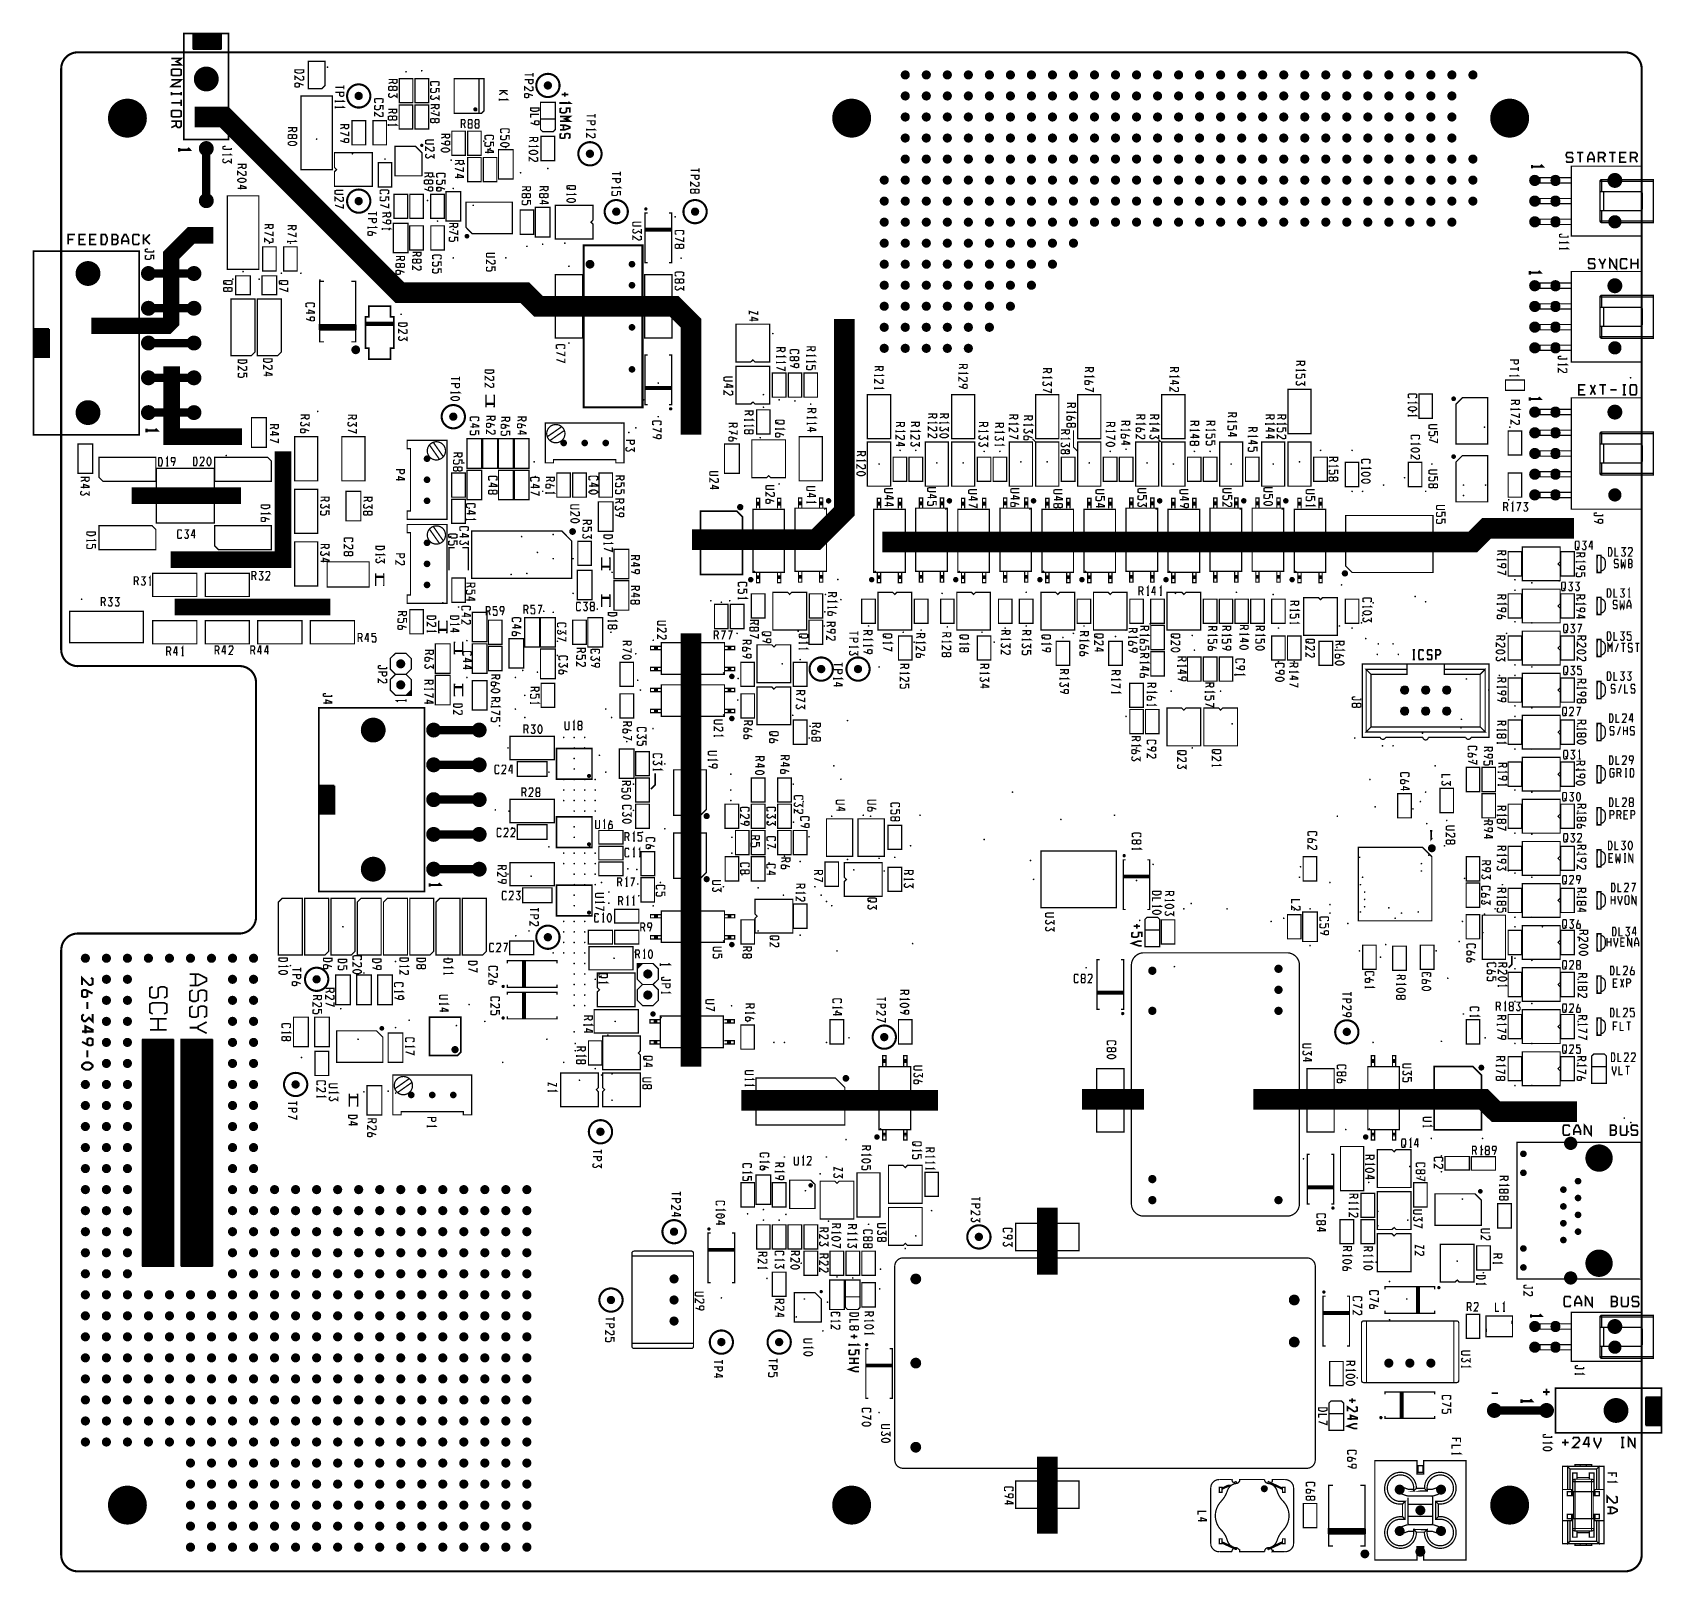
# Model space of a CAD drawing. Extents: x 8 to 205, y 3 to 189.
import ezdxf

# ---------------------------------------------------------------- set-up
doc = ezdxf.new("R2010")
doc.units = 0
doc.header["$MEASUREMENT"] = 0
doc.layers.get('0').update_dxf_attribs({"linetype": 'CONTINUOUS'})
doc.layers.add('26-349-0_DRL', color=254, linetype='CONTINUOUS')
doc.layers.add('26-349-0_SST', color=12, linetype='CONTINUOUS')

# ---------------------------------------------------------------- blocks, each defined once
blk = doc.blocks.new('ROUND_1')
at = {"const_width": 2.3495}
blk.add_lwpolyline([(-1.17475, 0, 1), (1.17475, 0, 1)], format="xyb", close=True, dxfattribs=at)
blk = doc.blocks.new('ROUND_29')
at = {"const_width": 0.90043}
blk.add_lwpolyline([(-0.450214, 0, 1), (0.450214, 0, 1)], format="xyb", close=True, dxfattribs=at)
blk = doc.blocks.new('ROUND_30')
at = {"const_width": 0.8001}
blk.add_lwpolyline([(-0.40005, 0, 1), (0.40005, 0, 1)], format="xyb", close=True, dxfattribs=at)
blk = doc.blocks.new('ROUND_33')
at = {"const_width": 1.64973}
blk.add_lwpolyline([(-0.824864, 0, 1), (0.824864, 0, 1)], format="xyb", close=True, dxfattribs=at)
blk = doc.blocks.new('ROUND_34')
at = {"const_width": 1.49987}
blk.add_lwpolyline([(-0.749934, 0, 1), (0.749934, 0, 1)], format="xyb", close=True, dxfattribs=at)
blk = doc.blocks.new('ROUND_93')
at = {"const_width": 0.54991}
blk.add_lwpolyline([(-0.274954, 0, 1), (0.274954, 0, 1)], format="xyb", close=True, dxfattribs=at)
blk = doc.blocks.new('ROUND_94')
at = {"const_width": 0.59944}
blk.add_lwpolyline([(-0.29972, 0, 1), (0.29972, 0, 1)], format="xyb", close=True, dxfattribs=at)
blk = doc.blocks.new('ROUND_95')
at = {"const_width": 0.40005}
blk.add_lwpolyline([(-0.200024, 0, 1), (0.200024, 0, 1)], format="xyb", close=True, dxfattribs=at)
blk = doc.blocks.new('ROUND_96')
at = {"const_width": 0.50038}
blk.add_lwpolyline([(-0.25019, 0, 1), (0.25019, 0, 1)], format="xyb", close=True, dxfattribs=at)
blk = doc.blocks.new('ROUND_97')
at = {"const_width": 0.65024}
blk.add_lwpolyline([(-0.32512, 0, 1), (0.32512, 0, 1)], format="xyb", close=True, dxfattribs=at)
blk = doc.blocks.new('ROUND_98')
at = {"const_width": 0.10033}
blk.add_lwpolyline([(-0.050164, 0, 1), (0.050164, 0, 1)], format="xyb", close=True, dxfattribs=at)
blk = doc.blocks.new('ROUND_101')
at = {"const_width": 0.10033}
blk.add_lwpolyline([(-0.050164, 0, 1), (0.050164, 0, 1)], format="xyb", close=True, dxfattribs=at)
blk = doc.blocks.new('ROUND_102')
at = {"const_width": 0.10033}
blk.add_lwpolyline([(-0.050164, 0, 1), (0.050164, 0, 1)], format="xyb", close=True, dxfattribs=at)
blk = doc.blocks.new('ROUND_89')
at = {"const_width": 0.0762}
blk.add_lwpolyline([(-0.0381, 0, 1), (0.0381, 0, 1)], format="xyb", close=True, dxfattribs=at)

msp = doc.modelspace()

# ---------------------------------------------------------------- linework, layer by layer
at = {"layer": '26-349-0_DRL', "const_width": 0.254}
for points in [[(13.89, 186.89, 0.414214), (11.89, 184.89)], [(202.84, 184.89, 0.414214), (200.84, 186.89)], [(11.89, 114.77, 0.414214), (13.89, 112.76)], [(35.43, 110.77, 0.414214), (33.43, 112.77)], [(33.43, 80.47, 0.414214), (35.43, 82.47)], [(13.89, 80.47, 0.414214), (11.9, 78.47)], [(11.89, 5.44, 0.414214), (13.89, 3.44)], [(200.84, 3.44, 0.414214), (202.84, 5.44)]]:
    msp.add_lwpolyline(points, format="xyb", dxfattribs=at)
at = {"layer": '26-349-0_DRL'}
for points, const_width in [([(13.89, 186.89), (200.84, 186.89)], 0.254), ([(11.89, 114.77), (11.89, 184.89)], 0.254), ([(202.84, 184.89), (202.84, 5.44)], 0.254), ([(87.97, 140.73), (87.97, 154.19), (85.93, 156.22), (69.55, 156.22), (67.9, 157.87), (52.79, 157.87), (31.58, 179.08), (28.02, 179.08)], 2.5), ([(15.53, 153.86), (24.67, 153.86), (25.18, 154.37), (25.18, 162.37), (27.59, 164.78), (30.26, 164.78)], 2), ([(88.09, 128.03), (103.08, 128.03), (106.51, 131.46), (106.51, 154.7)], 2.5), ([(33.74, 140.47), (25.23, 140.47), (25.23, 148.98)], 2), ([(25.1, 125.61), (38.69, 125.61), (38.69, 138.7)], 2), ([(33.61, 133.36), (20.4, 133.36)], 2), ([(111.08, 127.77), (182.45, 127.77), (184.1, 129.42), (194.65, 129.42)], 2.5), ([(44.4, 119.9), (25.61, 119.9)], 2), ([(87.97, 64.4), (87.97, 116.72)], 2.5), ([(33.43, 112.77), (13.89, 112.77)], 0.254), ([(35.43, 82.47), (35.43, 110.77)], 0.254), ([(13.89, 80.47), (33.43, 80.47)], 0.254), ([(11.89, 5.44), (11.89, 78.47)], 0.254), ([(94.06, 60.34), (117.81, 60.34)], 2.5), ([(135.21, 60.46), (142.7, 60.46)], 2.5), ([(155.91, 60.46), (183.72, 60.46), (185.25, 58.94), (195.03, 58.94)], 2.5), ([(131.02, 39.25), (131.02, 47.38)], 2.5), ([(131.02, 8.01), (131.02, 17.28)], 2.5), ([(200.84, 3.44), (13.89, 3.44)], 0.254)]:
    msp.add_lwpolyline(points, dxfattribs=dict(at, const_width=const_width))
at = {"layer": '26-349-0_SST'}
for points, const_width in [([(31.72, 189.17), (26.72, 189.17), (26.72, 176.37), (32.12, 176.37), (32.12, 189.17), (31.72, 189.17)], 0.201), ([(27.82, 189.17), (27.82, 187.27)], 0.201), ([(30.92, 189.17), (27.82, 189.17)], 0.201), ([(31.22, 189.06), (27.82, 189.06)], 0.201), ([(27.99, 189.17), (27.99, 187.27)], 0.201), ([(28.17, 189.17), (28.17, 187.27)], 0.201), ([(28.35, 189.17), (28.35, 187.27)], 0.201), ([(28.53, 189.17), (28.53, 187.27)], 0.201), ([(28.71, 189.17), (28.71, 187.27)], 0.201), ([(28.89, 189.17), (28.89, 187.27)], 0.201), ([(29.07, 189.17), (29.07, 187.27)], 0.201), ([(29.25, 189.17), (29.25, 187.27)], 0.201), ([(29.43, 189.17), (29.43, 187.27)], 0.201), ([(29.6, 189.17), (29.6, 187.27)], 0.201), ([(29.78, 189.17), (29.78, 187.27)], 0.201), ([(29.96, 189.17), (29.96, 187.27)], 0.201), ([(30.15, 189.17), (30.15, 187.27)], 0.201), ([(30.32, 189.17), (30.32, 187.27)], 0.201), ([(30.5, 189.17), (30.5, 187.27)], 0.201), ([(30.68, 189.17), (30.68, 187.27)], 0.201), ([(30.86, 189.17), (30.86, 187.27)], 0.201), ([(31.22, 189.17), (30.92, 189.17)], 0.201), ([(31.04, 189.17), (31.04, 187.27)], 0.201), ([(31.22, 189.17), (31.22, 187.27)], 0.201), ([(31.22, 188.88), (27.82, 188.88)], 0.201), ([(31.22, 188.7), (27.82, 188.7)], 0.201), ([(31.22, 188.52), (27.82, 188.52)], 0.201), ([(31.22, 188.34), (27.82, 188.34)], 0.201), ([(31.22, 188.16), (27.82, 188.16)], 0.201), ([(31.22, 187.98), (27.82, 187.98)], 0.201), ([(31.22, 187.8), (27.82, 187.8)], 0.201), ([(31.22, 187.62), (27.82, 187.62)], 0.201), ([(31.22, 187.44), (27.82, 187.44)], 0.201), ([(31.22, 187.27), (27.82, 187.27)], 0.201), ([(25.2, 185.37), (26.38, 185.37), (26.19, 185.57), (25.79, 185.77), (26.19, 185.97), (26.38, 186.16), (25.2, 186.16)], 0.203), ([(41.74, 182.64), (41.74, 182.51), (43.39, 182.51), (43.77, 182.89), (43.77, 185.81), (41.74, 185.81), (41.74, 182.64)], 0.152), ([(26.38, 182.78), (25.2, 182.78), (25.4, 182.98), (26.19, 183.37), (26.38, 183.57), (25.2, 183.57)], 0.203), ([(25.2, 184.77), (25.4, 184.87), (26.19, 184.87), (26.38, 184.77), (26.38, 184.17), (26.19, 184.08), (25.4, 184.08), (25.2, 184.17), (25.2, 184.77)], 0.203), ([(40.15, 184.84), (40.15, 184.49), (40.49, 184.37), (40.83, 184.37), (41.17, 184.49), (41.17, 184.84)], 0.152), ([(40.15, 184.78), (41.17, 184.78)], 0.152), ([(40.15, 183.53), (40.15, 184), (40.83, 183.53), (41, 183.53), (41.17, 183.59), (41.17, 183.94), (41, 184)], 0.152), ([(40.66, 183.11), (40.66, 182.75), (40.49, 182.69), (40.32, 182.69), (40.15, 182.75), (40.15, 183.11), (40.32, 183.17), (40.49, 183.17), (41.17, 182.93)], 0.152), ([(51.96, 183.61), (51.96, 183.25), (52.12, 183.13), (52.29, 183.13), (52.46, 183.25), (52.46, 183.61), (51.45, 183.61)], 0.152), ([(51.96, 183.31), (51.45, 183.13)], 0.152), ([(54.37, 180.8), (54.37, 183.72), (52.74, 183.72), (52.74, 180.8), (54.37, 180.8)], 0.152), ([(56.28, 180.8), (56.28, 183.72), (54.64, 183.72), (54.64, 180.8), (56.28, 180.8)], 0.152), ([(56.7, 182.88), (56.53, 182.94), (56.53, 183.3), (56.7, 183.35), (57.37, 183.35), (57.54, 183.3), (57.54, 182.94), (57.37, 182.88)], 0.152), ([(62.87, 179.72), (62.97, 179.82), (62.97, 183.72), (59.37, 183.72), (59.37, 179.52), (62.67, 179.52), (62.87, 179.72)], 0.152), ([(62.37, 183.62), (62.37, 179.52)], 0.152), ([(67.87, 184.17), (68.89, 184.17)], 0.152), ([(68.38, 183.58), (68.38, 183.22), (68.55, 183.1), (68.72, 183.1), (68.89, 183.22), (68.89, 183.58), (67.87, 183.58)], 0.152), ([(68.89, 183.94), (68.89, 184.41)], 0.152), ([(25.2, 181.68), (25.2, 182.08)], 0.203), ([(25.2, 181.88), (26.38, 181.88)], 0.203), ([(26.38, 181.68), (26.38, 182.08)], 0.203), ([(26.38, 180.39), (26.38, 181.18)], 0.203), ([(44.66, 181.51), (44.66, 181.62), (40.85, 181.62), (40.85, 172.73), (44.66, 172.73), (44.66, 181.51)], 0.152), ([(45.02, 182.65), (46.04, 182.65)], 0.152), ([(45.53, 182.05), (45.53, 181.69), (45.7, 181.57), (45.87, 181.57), (46.04, 181.69), (46.04, 182.05), (45.02, 182.05)], 0.152), ([(45.02, 180.85), (45.02, 181.09)], 0.152), ([(45.02, 180.97), (46.04, 180.97), (45.87, 181.09)], 0.152), ([(46.04, 182.41), (46.04, 182.89)], 0.152), ([(49.93, 180.82), (49.76, 180.88), (49.76, 181.24), (49.93, 181.29), (50.61, 181.29), (50.78, 181.24), (50.78, 180.88), (50.61, 180.82)], 0.152), ([(51.96, 182.36), (52.12, 182.29), (52.29, 182.29), (52.46, 182.36), (52.46, 182.71), (52.29, 182.77), (52.12, 182.77), (51.96, 182.71), (51.96, 182.36), (51.79, 182.29), (51.62, 182.29), (51.45, 182.36), (51.45, 182.71), (51.62, 182.77), (51.79, 182.77), (51.96, 182.71)], 0.152), ([(51.62, 181.93), (51.45, 181.81), (51.45, 181.58), (51.62, 181.46), (51.79, 181.46), (52.12, 181.7), (52.46, 181.46), (52.46, 181.93)], 0.152), ([(56.7, 182.52), (56.53, 182.46), (56.53, 182.1), (56.7, 182.04), (57.04, 182.04), (57.2, 182.16), (57.2, 182.52), (57.54, 182.52), (57.54, 182.04)], 0.152), ([(56.7, 181.68), (56.53, 181.56), (56.53, 181.32), (56.7, 181.2), (56.87, 181.2), (57.2, 181.44), (57.54, 181.2), (57.54, 181.68)], 0.152), ([(65.83, 182.25), (64.82, 182.25)], 0.152), ([(64.82, 181.77), (65.33, 182.13), (65.83, 181.77)], 0.152), ([(64.82, 181.05), (64.82, 181.29)], 0.152), ([(64.82, 181.17), (65.83, 181.17), (65.67, 181.29)], 0.152), ([(67.87, 182.26), (67.87, 182.74), (68.55, 182.26), (68.72, 182.26), (68.89, 182.32), (68.89, 182.68), (68.72, 182.74)], 0.152), ([(68.38, 181.84), (68.38, 181.48), (68.21, 181.42), (68.04, 181.42), (67.87, 181.48), (67.87, 181.84), (68.04, 181.9), (68.21, 181.9), (68.89, 181.66)], 0.152), ([(73.15, 181.79), (72.36, 181.79)], 0.203), ([(72.75, 181.52), (72.75, 182.07)], 0.203), ([(25.2, 180.78), (26.38, 180.78)], 0.203), ([(25.2, 179.79), (25.4, 179.88), (26.19, 179.88), (26.38, 179.79), (26.38, 179.19), (26.19, 179.09), (25.4, 179.09), (25.2, 179.19), (25.2, 179.79)], 0.203), ([(45.02, 180.14), (45.02, 180.37)], 0.152), ([(45.02, 180.25), (46.04, 180.25), (45.87, 180.37)], 0.152), ([(49.93, 180.46), (49.76, 180.4), (49.76, 180.04), (49.93, 179.98), (50.27, 179.98), (50.44, 180.1), (50.44, 180.46), (50.78, 180.46), (50.78, 179.98)], 0.152), ([(49.76, 179.14), (49.76, 179.62), (50.44, 179.14), (50.61, 179.14), (50.78, 179.2), (50.78, 179.56), (50.61, 179.62)], 0.152), ([(51.92, 180.02), (51.92, 179.67), (52.09, 179.55), (52.26, 179.55), (52.43, 179.67), (52.43, 180.02), (51.42, 180.02)], 0.152), ([(51.92, 179.73), (51.42, 179.55)], 0.152), ([(51.92, 178.77), (52.09, 178.71), (52.26, 178.71), (52.43, 178.77), (52.43, 179.13), (52.26, 179.19), (52.09, 179.19), (51.92, 179.13), (51.92, 178.77), (51.76, 178.71), (51.59, 178.71), (51.42, 178.77), (51.42, 179.13), (51.59, 179.19), (51.76, 179.19), (51.92, 179.13)], 0.152), ([(52.72, 180.54), (52.72, 177.62), (54.36, 177.62), (54.36, 180.54), (52.72, 180.54)], 0.152), ([(56.28, 177.62), (56.28, 180.54), (54.64, 180.54), (54.64, 177.62), (56.28, 177.62)], 0.152), ([(57.04, 180.56), (57.04, 180.2), (57.2, 180.09), (57.37, 180.09), (57.54, 180.2), (57.54, 180.56), (56.53, 180.56)], 0.152), ([(57.04, 180.26), (56.53, 180.09)], 0.152), ([(56.53, 179.6), (57.54, 179.25), (57.54, 179.72)], 0.152), ([(62.1, 180.05), (61.76, 180.05)], 0.152), ([(62.1, 179.92), (61.77, 179.92)], 0.152), ([(61.85, 180.16), (61.85, 179.83)], 0.152), ([(61.99, 180.17), (61.99, 179.83)], 0.152), ([(68.6, 180.23), (68.6, 179.88), (68.93, 179.76), (69.27, 179.76), (69.61, 179.88), (69.61, 180.23)], 0.152), ([(68.6, 180.17), (69.61, 180.17)], 0.152), ([(68.6, 178.98), (68.6, 179.39), (69.61, 179.39)], 0.152), ([(71.33, 177.3), (70.06, 177.3), (69.8, 177.56), (69.8, 180.86), (71.58, 180.86), (71.58, 177.56), (71.33, 177.3)], 0.152), ([(72.16, 180.63), (72.16, 180.91)], 0.203), ([(72.16, 180.77), (73.35, 180.77), (73.15, 180.91)], 0.203), ([(72.36, 180.15), (72.16, 180.08), (72.16, 179.67), (72.36, 179.6), (72.75, 179.6), (72.95, 179.74), (72.95, 180.15), (73.35, 180.15), (73.35, 179.6)], 0.203), ([(72.16, 178.57), (73.35, 178.57), (73.15, 178.71), (72.75, 178.85), (73.15, 178.99), (73.35, 179.13), (72.16, 179.13)], 0.203), ([(75.38, 179.22), (76.39, 179.22)], 0.152), ([(76.39, 178.98), (76.39, 179.46)], 0.152), ([(25.79, 178.59), (25.79, 177.99), (25.99, 177.8), (26.19, 177.8), (26.38, 177.99), (26.38, 178.59), (25.2, 178.59)], 0.203), ([(25.79, 178.09), (25.2, 177.8)], 0.203), ([(39.82, 177.79), (39.82, 177.44), (39.99, 177.32), (40.16, 177.32), (40.33, 177.44), (40.33, 177.79), (39.31, 177.79)], 0.152), ([(39.82, 177.5), (39.31, 177.32)], 0.152), ([(46.11, 178.15), (46.11, 177.79), (46.28, 177.67), (46.45, 177.67), (46.62, 177.79), (46.62, 178.15), (45.61, 178.15)], 0.152), ([(46.11, 177.85), (45.61, 177.67)], 0.152), ([(45.61, 177.19), (46.62, 176.83), (46.62, 177.31)], 0.152), ([(48.66, 175.72), (48.66, 178.64), (47.02, 178.64), (47.02, 175.72), (48.66, 175.72)], 0.152), ([(49.55, 178.64), (49.55, 175.72), (51.19, 175.72), (51.19, 178.64), (49.55, 178.64)], 0.152), ([(51.42, 177.99), (51.42, 178.23)], 0.152), ([(51.42, 178.11), (52.43, 178.11), (52.26, 178.23)], 0.152), ([(57.04, 178.47), (57.2, 178.41), (57.37, 178.41), (57.54, 178.47), (57.54, 178.83), (57.37, 178.88), (57.2, 178.88), (57.04, 178.83), (57.04, 178.47), (56.87, 178.41), (56.7, 178.41), (56.53, 178.47), (56.53, 178.83), (56.7, 178.88), (56.87, 178.88), (57.04, 178.83)], 0.152), ([(60.72, 174.45), (60.72, 177.37), (59.09, 177.37), (59.09, 174.45), (60.72, 174.45)], 0.152), ([(60.23, 178.25), (60.58, 178.25), (60.7, 178.42), (60.7, 178.59), (60.58, 178.76), (60.23, 178.76), (60.23, 177.74)], 0.152), ([(60.52, 178.25), (60.7, 177.74)], 0.152), ([(62.63, 174.45), (62.63, 177.37), (60.99, 177.37), (60.99, 174.45), (62.63, 174.45)], 0.152), ([(61.48, 178.25), (61.54, 178.42), (61.54, 178.59), (61.48, 178.76), (61.13, 178.76), (61.06, 178.59), (61.06, 178.42), (61.13, 178.25), (61.48, 178.25), (61.54, 178.08), (61.54, 177.91), (61.48, 177.74), (61.13, 177.74), (61.06, 177.91), (61.06, 178.08), (61.13, 178.25)], 0.152), ([(62.32, 178.25), (62.38, 178.42), (62.38, 178.59), (62.32, 178.76), (61.96, 178.76), (61.9, 178.59), (61.9, 178.42), (61.96, 178.25), (62.32, 178.25), (62.38, 178.08), (62.38, 177.91), (62.32, 177.74), (61.96, 177.74), (61.9, 177.91), (61.9, 178.08), (61.96, 178.25)], 0.152), ([(65.16, 177.18), (64.99, 177.24), (64.99, 177.59), (65.16, 177.65), (65.84, 177.65), (66.01, 177.59), (66.01, 177.24), (65.84, 177.18)], 0.152), ([(69.1, 178.2), (69.1, 178.56), (69.27, 178.62), (69.44, 178.62), (69.61, 178.56), (69.61, 178.2), (69.44, 178.14), (69.27, 178.14), (68.6, 178.38)], 0.152), ([(71.58, 178.83), (69.8, 178.83)], 0.152), ([(72.16, 177.54), (72.75, 177.54), (73.35, 177.75), (73.35, 177.89), (72.75, 178.1), (72.16, 178.1)], 0.203), ([(72.56, 177.54), (72.56, 178.1)], 0.203), ([(75.89, 178.62), (75.89, 178.26), (76.06, 178.14), (76.23, 178.14), (76.39, 178.26), (76.39, 178.62), (75.38, 178.62)], 0.152), ([(75.38, 177.43), (75.38, 177.66)], 0.152), ([(75.38, 177.55), (76.39, 177.55), (76.23, 177.66)], 0.152), ([(26.14, 174.91), (26.14, 175.34)], 0.254), ([(26.14, 175.12), (27.41, 175.12), (27.2, 175.34)], 0.254), ([(29.42, 175.87), (29.42, 169.67)], 1), ([(31.75, 175.53), (31.58, 175.53), (31.42, 175.47), (31.42, 175.24), (31.58, 175.18), (32.43, 175.18)], 0.152), ([(32.43, 175.12), (32.43, 175.35)], 0.152), ([(39.82, 176.54), (39.99, 176.48), (40.16, 176.48), (40.33, 176.54), (40.33, 176.89), (40.16, 176.96), (39.99, 176.96), (39.82, 176.89), (39.82, 176.54), (39.65, 176.48), (39.48, 176.48), (39.31, 176.54), (39.31, 176.89), (39.48, 176.96), (39.65, 176.96), (39.82, 176.89)], 0.152), ([(39.31, 175.94), (39.48, 176.06), (39.65, 176.12), (39.99, 176.12), (40.16, 176.06), (40.33, 175.94), (40.33, 175.82), (40.16, 175.7), (39.99, 175.64), (39.65, 175.64), (39.48, 175.7), (39.31, 175.82), (39.31, 175.94)], 0.152), ([(46.11, 176.06), (46.11, 176.41), (46.28, 176.47), (46.45, 176.47), (46.62, 176.41), (46.62, 176.06), (46.45, 176), (46.28, 176), (45.61, 176.23)], 0.152), ([(52.28, 175.53), (54.71, 175.53), (55.47, 174.76), (55.47, 171.99), (55.45, 171.97), (52.22, 171.97), (52.22, 175.53), (52.28, 175.53)], 0.152), ([(55.58, 175.63), (55.33, 175.63)], 0.152), ([(55.51, 175.76), (55.39, 175.76)], 0.152), ([(55.43, 175.78), (55.43, 175.53)], 0.152), ([(55.57, 175.71), (55.57, 175.59)], 0.152), ([(56.94, 175.82), (56.09, 175.82), (55.92, 175.88), (55.92, 176.23), (56.09, 176.29), (56.94, 176.29)], 0.152), ([(55.92, 174.98), (55.92, 175.45), (56.6, 174.98), (56.77, 174.98), (56.94, 175.04), (56.94, 175.39), (56.77, 175.45)], 0.152), ([(58.31, 177), (58.31, 176.65), (58.47, 176.53), (58.64, 176.53), (58.81, 176.65), (58.81, 177), (57.8, 177)], 0.152), ([(58.31, 176.71), (57.8, 176.53)], 0.152), ([(58.31, 175.75), (58.31, 176.11), (58.47, 176.17), (58.64, 176.17), (58.81, 176.11), (58.81, 175.75), (58.64, 175.69), (58.47, 175.69), (57.8, 175.93)], 0.152), ([(57.8, 175.15), (57.97, 175.27), (58.14, 175.33), (58.47, 175.33), (58.64, 175.27), (58.81, 175.15), (58.81, 175.03), (58.64, 174.91), (58.47, 174.85), (58.14, 174.85), (57.97, 174.91), (57.8, 175.03), (57.8, 175.15)], 0.152), ([(63.27, 176.37), (63.1, 176.44), (63.1, 176.79), (63.27, 176.85), (63.95, 176.85), (64.12, 176.79), (64.12, 176.44), (63.95, 176.37)], 0.152), ([(63.27, 176.01), (63.1, 175.95), (63.1, 175.6), (63.27, 175.54), (63.61, 175.54), (63.78, 175.66), (63.78, 176.01), (64.12, 176.01), (64.12, 175.54)], 0.152), ([(63.44, 174.7), (63.44, 175.17), (64.12, 174.94), (64.12, 174.82), (63.1, 174.82)], 0.152), ([(65.16, 176.81), (64.99, 176.76), (64.99, 176.4), (65.16, 176.34), (65.5, 176.34), (65.67, 176.46), (65.67, 176.81), (66.01, 176.81), (66.01, 176.34)], 0.152), ([(64.99, 175.8), (65.16, 175.92), (65.33, 175.98), (65.67, 175.98), (65.84, 175.92), (66.01, 175.8), (66.01, 175.68), (65.84, 175.56), (65.67, 175.5), (65.33, 175.5), (65.16, 175.56), (64.99, 175.68), (64.99, 175.8)], 0.152), ([(68.94, 176.6), (68.94, 176.24), (69.11, 176.12), (69.28, 176.12), (69.45, 176.24), (69.45, 176.6), (68.43, 176.6)], 0.152), ([(68.94, 176.3), (68.43, 176.12)], 0.152), ([(68.43, 175.4), (68.43, 175.64)], 0.152), ([(68.43, 175.52), (69.45, 175.52), (69.28, 175.64)], 0.152), ([(69.87, 176.73), (69.87, 173.81), (71.51, 173.81), (71.51, 176.73), (69.87, 176.73)], 0.152), ([(73.15, 176.51), (73.35, 176.58), (73.35, 177), (73.15, 177.07), (72.95, 177.07), (72.75, 177), (72.75, 176.58), (72.56, 176.51), (72.36, 176.51), (72.16, 176.58), (72.16, 177), (72.36, 177.07)], 0.203), ([(75.38, 176.59), (75.38, 177.06), (76.06, 176.59), (76.23, 176.59), (76.39, 176.65), (76.39, 177), (76.23, 177.06)], 0.152), ([(31.42, 174.4), (31.42, 174.63)], 0.152), ([(31.42, 174.51), (32.43, 174.51), (32.26, 174.63)], 0.152), ([(31.58, 174.03), (31.42, 173.92), (31.42, 173.68), (31.58, 173.56), (31.75, 173.56), (32.09, 173.8), (32.43, 173.56), (32.43, 174.03)], 0.152), ([(33.72, 173.35), (33.72, 172.99), (33.89, 172.87), (34.06, 172.87), (34.23, 172.99), (34.23, 173.35), (33.22, 173.35)], 0.152), ([(49.48, 170.7), (49.48, 174.76), (44.91, 174.76), (44.91, 172.99), (45.17, 172.73), (44.91, 172.48), (44.91, 170.7), (49.48, 170.7)], 0.152), ([(51.83, 170.64), (51.83, 173.56), (50.2, 173.56), (50.2, 170.64), (51.83, 170.64)], 0.152), ([(56.09, 174.61), (55.92, 174.49), (55.92, 174.26), (56.09, 174.14), (56.26, 174.14), (56.6, 174.38), (56.94, 174.14), (56.94, 174.61)], 0.152), ([(59.96, 173.83), (59.96, 173.47), (60.12, 173.35), (60.3, 173.35), (60.47, 173.47), (60.47, 173.83), (59.45, 173.83)], 0.152), ([(59.96, 173.53), (59.45, 173.35)], 0.152), ([(62.63, 171.27), (62.63, 174.19), (60.99, 174.19), (60.99, 171.27), (62.63, 171.27)], 0.152), ([(62.88, 174.19), (62.88, 171.27), (64.52, 171.27), (64.52, 174.19), (62.88, 174.19)], 0.152), ([(66.5, 171.59), (66.5, 175.14), (64.72, 175.14), (64.72, 171.59), (66.5, 171.59)], 0.152), ([(68.43, 174.86), (68.6, 174.98), (68.77, 175.04), (69.11, 175.04), (69.28, 174.98), (69.45, 174.86), (69.45, 174.74), (69.28, 174.62), (69.11, 174.56), (68.77, 174.56), (68.6, 174.62), (68.43, 174.74), (68.43, 174.86)], 0.152), ([(68.43, 173.72), (68.43, 174.2), (69.11, 173.72), (69.28, 173.72), (69.45, 173.78), (69.45, 174.14), (69.28, 174.2)], 0.152), ([(189.59, 172.88), (189.59, 173.3)], 0.254), ([(189.59, 173.09), (190.86, 173.09), (190.65, 173.3)], 0.254), ([(194.52, 174.59), (194.42, 174.79), (193.83, 174.79), (193.73, 174.59), (193.73, 174.4), (193.83, 174.2), (194.42, 174.2), (194.52, 174), (194.52, 173.8), (194.42, 173.61), (193.83, 173.61), (193.73, 173.8)], 0.203), ([(195.81, 174.79), (195.02, 174.79)], 0.203), ([(195.42, 173.61), (195.42, 174.79)], 0.203), ([(197.11, 173.61), (197.11, 174.2), (196.81, 174.79), (196.61, 174.79), (196.32, 174.2), (196.32, 173.61)], 0.203), ([(197.11, 174), (196.32, 174)], 0.203), ([(197.62, 174.2), (198.21, 174.2), (198.41, 174.4), (198.41, 174.59), (198.21, 174.79), (197.62, 174.79), (197.62, 173.61)], 0.203), ([(198.11, 174.2), (198.41, 173.61)], 0.203), ([(199.7, 174.79), (198.91, 174.79)], 0.203), ([(199.3, 173.61), (199.3, 174.79)], 0.203), ([(201, 173.61), (200.21, 173.61), (200.21, 174.79), (201, 174.79)], 0.203), ([(200.8, 174.2), (200.21, 174.2)], 0.203), ([(201.5, 174.2), (202.09, 174.2), (202.29, 174.4), (202.29, 174.59), (202.09, 174.79), (201.5, 174.79), (201.5, 173.61)], 0.203), ([(201.99, 174.2), (202.29, 173.61)], 0.203), ([(33.72, 173.05), (33.22, 172.87)], 0.152), ([(33.22, 172.04), (33.22, 172.51), (33.89, 172.04), (34.06, 172.04), (34.23, 172.09), (34.23, 172.45), (34.06, 172.51)], 0.152), ([(33.22, 171.49), (33.39, 171.61), (33.56, 171.67), (33.89, 171.67), (34.06, 171.61), (34.23, 171.49), (34.23, 171.38), (34.06, 171.26), (33.89, 171.2), (33.56, 171.2), (33.39, 171.26), (33.22, 171.38), (33.22, 171.49)], 0.152), ([(56.27, 172.31), (56.27, 171.95), (56.44, 171.83), (56.61, 171.83), (56.78, 171.95), (56.78, 172.31), (55.77, 172.31)], 0.152), ([(56.27, 172.01), (55.77, 171.83)], 0.152), ([(56.27, 171.05), (56.44, 170.99), (56.61, 170.99), (56.78, 171.05), (56.78, 171.41), (56.61, 171.47), (56.44, 171.47), (56.27, 171.41), (56.27, 171.05), (56.1, 170.99), (55.93, 170.99), (55.77, 171.05), (55.77, 171.41), (55.93, 171.47), (56.1, 171.47), (56.27, 171.41)], 0.152), ([(57.43, 171.8), (57.26, 171.86), (57.26, 172.22), (57.43, 172.28), (58.11, 172.28), (58.27, 172.22), (58.27, 171.86), (58.11, 171.8)], 0.152), ([(57.43, 171.44), (57.26, 171.38), (57.26, 171.02), (57.43, 170.96), (57.77, 170.96), (57.94, 171.08), (57.94, 171.44), (58.27, 171.44), (58.27, 170.96)], 0.152), ([(59.45, 172.87), (60.47, 172.52), (60.47, 172.99)], 0.152), ([(59.79, 171.68), (59.79, 172.15), (60.47, 171.92), (60.47, 171.8), (59.45, 171.8)], 0.152), ([(78.43, 172.24), (79.44, 172.24)], 0.152), ([(78.93, 171.63), (78.93, 171.28), (79.1, 171.16), (79.27, 171.16), (79.44, 171.28), (79.44, 171.63), (78.43, 171.63)], 0.152), ([(79.44, 172), (79.44, 172.47)], 0.152), ([(87.94, 172.64), (88.95, 172.64)], 0.152), ([(88.45, 172.03), (88.45, 171.68), (88.61, 171.56), (88.78, 171.56), (88.95, 171.68), (88.95, 172.03), (87.94, 172.03)], 0.152), ([(87.94, 170.72), (87.94, 171.2), (88.61, 170.72), (88.78, 170.72), (88.95, 170.78), (88.95, 171.14), (88.78, 171.2)], 0.152), ([(88.95, 172.4), (88.95, 172.87)], 0.152), ([(194.34, 171.1), (190.54, 171.1), (189.6, 171.1), (189.6, 171.74), (190.54, 171.74), (194.34, 171.74)], 0.152), ([(190.54, 171.1), (190.54, 171.74)], 0.152), ([(202.8, 171.52), (202.8, 173.14), (194.34, 173.14), (194.34, 164.7), (202.8, 164.7), (202.8, 166.32)], 0.152), ([(202.67, 170.07), (198, 170.07), (198, 171.32), (197.8, 171.32), (197.8, 170.07), (198, 170.07)], 0.152), ([(204.26, 171.32), (204.26, 171.52), (198, 171.52), (198, 171.32), (204.26, 171.32), (204.26, 166.52)], 0.152), ([(35.77, 169.44), (35.77, 169.56), (31.96, 169.56), (31.96, 160.67), (35.77, 160.67), (35.77, 169.44)], 0.152), ([(33.56, 170.36), (33.56, 170.83), (34.23, 170.6), (34.23, 170.48), (33.22, 170.48)], 0.152), ([(45.99, 169.75), (45.14, 169.75), (44.97, 169.81), (44.97, 170.17), (45.14, 170.22), (45.99, 170.22)], 0.152), ([(44.97, 168.91), (44.97, 169.39), (45.65, 168.91), (45.82, 168.91), (45.99, 168.97), (45.99, 169.33), (45.82, 169.39)], 0.152), ([(50.6, 169.8), (50.43, 169.86), (50.43, 170.21), (50.6, 170.27), (51.28, 170.27), (51.45, 170.21), (51.45, 169.86), (51.28, 169.8)], 0.152), ([(50.6, 169.43), (50.43, 169.38), (50.43, 169.02), (50.6, 168.96), (50.94, 168.96), (51.11, 169.08), (51.11, 169.43), (51.45, 169.43), (51.45, 168.96)], 0.152), ([(53.74, 166.83), (53.74, 169.75), (52.1, 169.75), (52.1, 166.83), (53.74, 166.83)], 0.152), ([(55.64, 166.83), (55.64, 169.75), (54.01, 169.75), (54.01, 166.83), (55.64, 166.83)], 0.152), ([(56.27, 170.21), (56.27, 170.57), (56.44, 170.63), (56.61, 170.63), (56.78, 170.57), (56.78, 170.21), (56.61, 170.15), (56.44, 170.15), (55.77, 170.39)], 0.152), ([(56.53, 169.75), (56.53, 166.83), (58.17, 166.83), (58.17, 169.75), (56.53, 169.75)], 0.152), ([(57.77, 170.54), (57.77, 170.19), (57.6, 170.13), (57.43, 170.13), (57.26, 170.19), (57.26, 170.54), (57.43, 170.6), (57.6, 170.6), (58.27, 170.36)], 0.152), ([(60.15, 166.51), (60.15, 170.06), (58.37, 170.06), (58.37, 166.51), (60.15, 166.51)], 0.152), ([(68.09, 170.65), (68.09, 170.3), (68.25, 170.18), (68.42, 170.18), (68.59, 170.3), (68.59, 170.65), (67.58, 170.65)], 0.152), ([(68.09, 170.36), (67.58, 170.18)], 0.152), ([(68.09, 169.4), (68.25, 169.34), (68.42, 169.34), (68.59, 169.4), (68.59, 169.76), (68.42, 169.82), (68.25, 169.82), (68.09, 169.76), (68.09, 169.4), (67.92, 169.34), (67.74, 169.34), (67.58, 169.4), (67.58, 169.76), (67.74, 169.82), (67.92, 169.82), (68.09, 169.76)], 0.152), ([(70.2, 170.67), (70.2, 170.31), (70.37, 170.19), (70.54, 170.19), (70.7, 170.31), (70.7, 170.67), (69.69, 170.67)], 0.152), ([(70.2, 170.37), (69.69, 170.19)], 0.152), ([(70.2, 169.41), (70.37, 169.35), (70.54, 169.35), (70.7, 169.41), (70.7, 169.77), (70.54, 169.83), (70.37, 169.83), (70.2, 169.77), (70.2, 169.41), (70.03, 169.35), (69.86, 169.35), (69.69, 169.41), (69.69, 169.77), (69.86, 169.83), (70.03, 169.83), (70.2, 169.77)], 0.152), ([(73.17, 170.8), (73, 170.74), (73, 170.5), (73.17, 170.45), (73.34, 170.33), (73.85, 170.33), (74.02, 170.38), (74.02, 170.74), (73.85, 170.8), (73.17, 170.8)], 0.152), ([(73.34, 170.56), (73, 170.33)], 0.152), ([(73, 169.61), (73, 169.84)], 0.152), ([(73, 169.72), (74.02, 169.72), (73.85, 169.84)], 0.152), ([(78.43, 170.44), (78.43, 170.68)], 0.152), ([(78.43, 170.56), (79.44, 170.56), (79.27, 170.68)], 0.152), ([(78.6, 170.08), (78.43, 170.02), (78.43, 169.66), (78.6, 169.6), (78.93, 169.6), (79.1, 169.72), (79.1, 170.08), (79.44, 170.08), (79.44, 169.6)], 0.152), ([(88.45, 169.94), (88.61, 169.88), (88.78, 169.88), (88.95, 169.94), (88.95, 170.3), (88.78, 170.36), (88.61, 170.36), (88.45, 170.3), (88.45, 169.94), (88.28, 169.88), (88.11, 169.88), (87.94, 169.94), (87.94, 170.3), (88.11, 170.36), (88.28, 170.36), (88.45, 170.3)], 0.152), ([(197.8, 170.07), (197.8, 167.77)], 0.152), ([(198.26, 170.07), (198.26, 167.77)], 0.152), ([(202.8, 167.81), (202.8, 170.03)], 0.152), ([(202.92, 168.02), (202.92, 169.82)], 0.152), ([(44.97, 168.43), (45.99, 168.08), (45.99, 168.55)], 0.152), ([(48.96, 167.41), (49.98, 167.41)], 0.152), ([(49.98, 167.17), (49.98, 167.65)], 0.152), ([(50.43, 168.48), (51.45, 168.12), (51.45, 168.6)], 0.152), ([(51.19, 167.48), (51.19, 167.12), (51.36, 167), (51.53, 167), (51.7, 167.12), (51.7, 167.48), (50.69, 167.48)], 0.152), ([(60.79, 165.75), (60.79, 168.79), (66.38, 168.79), (66.38, 164.98), (61.55, 164.98), (60.79, 165.75)], 0.152), ([(68.98, 164.92), (68.98, 167.84), (67.34, 167.84), (67.34, 164.92), (68.98, 164.92)], 0.152), ([(67.74, 168.98), (67.58, 168.92), (67.58, 168.56), (67.74, 168.5), (68.09, 168.5), (68.25, 168.62), (68.25, 168.98), (68.59, 168.98), (68.59, 168.5)], 0.152), ([(70.95, 164.6), (70.95, 168.16), (69.17, 168.16), (69.17, 164.6), (70.95, 164.6)], 0.152), ([(70.03, 168.52), (70.03, 168.99), (70.7, 168.75), (70.7, 168.63), (69.69, 168.63)], 0.152), ([(71.58, 168.41), (71.58, 164.35), (76.15, 164.35), (76.15, 166.13), (75.9, 166.38), (76.15, 166.64), (76.15, 168.41), (71.58, 168.41)], 0.152), ([(73, 169.06), (73.17, 169.18), (73.34, 169.24), (73.68, 169.24), (73.85, 169.18), (74.02, 169.06), (74.02, 168.95), (73.85, 168.83), (73.68, 168.77), (73.34, 168.77), (73.17, 168.83), (73, 168.95), (73, 169.06)], 0.152), ([(82.65, 167.95), (82.41, 167.95)], 0.152), ([(82.73, 167.48), (82.43, 167.48), (82.43, 161.48), (82.73, 161.48)], 0.152), ([(82.58, 168.09), (82.47, 168.09)], 0.152), ([(82.5, 168.1), (82.5, 167.85)], 0.152), ([(82.64, 168.03), (82.64, 167.92)], 0.152), ([(85.33, 167.48), (85.63, 167.48), (85.63, 161.48), (85.33, 161.48)], 0.152), ([(194.34, 169.24), (190.54, 169.24), (189.6, 169.24), (189.6, 168.6), (190.54, 168.6), (194.34, 168.6)], 0.152), ([(190.54, 168.6), (190.54, 169.24)], 0.152), ([(197.8, 166.52), (197.8, 167.77), (198, 167.77)], 0.152), ([(197.8, 166.52), (198, 166.52), (198, 166.32), (204.26, 166.32), (204.26, 166.52), (198, 166.52), (198, 167.77), (202.67, 167.77)], 0.152), ([(36.97, 166.08), (36.97, 165.73), (37.14, 165.61), (37.31, 165.61), (37.48, 165.73), (37.48, 166.08), (36.46, 166.08)], 0.152), ([(36.97, 165.78), (36.46, 165.61)], 0.152), ([(39.76, 165.96), (39.76, 165.6), (39.93, 165.48), (40.1, 165.48), (40.27, 165.6), (40.27, 165.96), (39.26, 165.96)], 0.152), ([(39.76, 165.66), (39.26, 165.48)], 0.152), ([(49.47, 166.81), (49.47, 166.45), (49.64, 166.33), (49.81, 166.33), (49.98, 166.45), (49.98, 166.81), (48.96, 166.81)], 0.152), ([(48.96, 165.61), (48.96, 165.85)], 0.152), ([(48.96, 165.73), (49.98, 165.73), (49.81, 165.85)], 0.152), ([(51.19, 167.18), (50.69, 167)], 0.152), ([(51.19, 166.23), (51.19, 166.58), (51.36, 166.64), (51.53, 166.64), (51.7, 166.58), (51.7, 166.23), (51.53, 166.17), (51.36, 166.17), (50.69, 166.4)], 0.152), ([(50.69, 165.45), (50.69, 165.68)], 0.152), ([(50.69, 165.57), (51.7, 165.57), (51.53, 165.68)], 0.152), ([(52.02, 166.25), (52.02, 162.7), (53.8, 162.7), (53.8, 166.25), (52.02, 166.25)], 0.152), ([(53.99, 165.94), (53.99, 163.02), (55.63, 163.02), (55.63, 165.94), (53.99, 165.94)], 0.152), ([(58.18, 163.02), (58.18, 165.94), (56.55, 165.94), (56.55, 163.02), (58.18, 163.02)], 0.152), ([(59.27, 166.22), (59.27, 165.87), (59.44, 165.75), (59.61, 165.75), (59.78, 165.87), (59.78, 166.22), (58.77, 166.22)], 0.152), ([(59.27, 165.92), (58.77, 165.75)], 0.152), ([(58.77, 165.26), (59.78, 164.91), (59.78, 165.38)], 0.152), ([(81.97, 165.9), (81.12, 165.9), (80.95, 165.96), (80.95, 166.32), (81.12, 166.38), (81.97, 166.38)], 0.152), ([(81.12, 165.54), (80.95, 165.42), (80.95, 165.19), (81.12, 165.07), (81.29, 165.07), (81.63, 165.3), (81.97, 165.07), (81.97, 165.54)], 0.152), ([(82.44, 165.62), (82.44, 165.3)], 0.152), ([(85.62, 165.62), (82.44, 165.62)], 0.152), ([(85.62, 165.54), (82.44, 165.54)], 0.152), ([(85.62, 165.4), (82.44, 165.4)], 0.152), ([(82.54, 165.62), (82.54, 165.3)], 0.152), ([(82.68, 165.62), (82.68, 165.3)], 0.152), ([(82.82, 165.62), (82.82, 165.3)], 0.152), ([(82.95, 165.62), (82.95, 165.3)], 0.152), ([(83.09, 165.62), (83.09, 165.3)], 0.152), ([(83.23, 165.62), (83.23, 165.3)], 0.152), ([(83.37, 165.62), (83.37, 165.3)], 0.152), ([(83.5, 165.62), (83.5, 165.3)], 0.152), ([(83.64, 165.62), (83.64, 165.3)], 0.152), ([(83.78, 165.62), (83.78, 165.3)], 0.152), ([(83.91, 165.62), (83.91, 165.3)], 0.152), ([(84.05, 165.62), (84.05, 165.3)], 0.152), ([(84.19, 165.62), (84.19, 165.3)], 0.152), ([(84.33, 165.62), (84.33, 165.3)], 0.152), ([(84.46, 165.62), (84.46, 165.3)], 0.152), ([(84.6, 165.62), (84.6, 165.3)], 0.152), ([(84.74, 165.62), (84.74, 165.3)], 0.152), ([(84.87, 165.62), (84.87, 165.3)], 0.152), ([(85.01, 165.62), (85.01, 165.3)], 0.152), ([(85.15, 165.62), (85.15, 165.3)], 0.152), ([(85.29, 165.62), (85.29, 165.3)], 0.152), ([(85.42, 165.62), (85.42, 165.3)], 0.152), ([(85.56, 165.62), (85.56, 165.3)], 0.152), ([(85.62, 165.62), (85.62, 165.3)], 0.152), ([(86.23, 164.9), (86.07, 164.96), (86.07, 165.32), (86.23, 165.37), (86.91, 165.37), (87.08, 165.32), (87.08, 164.96), (86.91, 164.9)], 0.152), ([(194.34, 166.1), (190.54, 166.1), (189.6, 166.1), (189.6, 166.74), (190.54, 166.74), (194.34, 166.74)], 0.152), ([(190.54, 166.1), (190.54, 166.74)], 0.152), ([(12.75, 163.7), (12.75, 164.89), (13.54, 164.89)], 0.203), ([(13.35, 164.29), (12.75, 164.29)], 0.203), ([(14.84, 163.7), (14.05, 163.7), (14.05, 164.89), (14.84, 164.89)], 0.203), ([(14.64, 164.29), (14.05, 164.29)], 0.203), ([(16.13, 163.7), (15.34, 163.7), (15.34, 164.89), (16.13, 164.89)], 0.203), ([(15.94, 164.29), (15.34, 164.29)], 0.203), ([(16.64, 163.7), (17.23, 163.7), (17.43, 164.1), (17.43, 164.49), (17.23, 164.89), (16.64, 164.89)], 0.203), ([(16.74, 163.7), (16.74, 164.89)], 0.203), ([(18.03, 164.29), (18.63, 164.29), (18.73, 164.49), (18.73, 164.69), (18.53, 164.89), (17.94, 164.89)], 0.203), ([(17.94, 163.7), (18.53, 163.7), (18.73, 163.9), (18.73, 164.1), (18.63, 164.29)], 0.203), ([(18.03, 163.7), (18.03, 164.89)], 0.203), ([(20.02, 163.7), (20.02, 164.29), (19.72, 164.89), (19.53, 164.89), (19.23, 164.29), (19.23, 163.7)], 0.203), ([(20.02, 164.1), (19.23, 164.1)], 0.203), ([(21.32, 163.9), (21.22, 163.7), (20.63, 163.7), (20.53, 163.9), (20.53, 164.69), (20.63, 164.89), (21.22, 164.89), (21.32, 164.69)], 0.203), ([(21.82, 164.89), (21.82, 163.7)], 0.203), ([(22.61, 163.7), (22.02, 164.29), (22.61, 164.89)], 0.203), ([(37.86, 160.48), (37.86, 163.4), (36.23, 163.4), (36.23, 160.48), (37.86, 160.48)], 0.152), ([(36.46, 165.12), (37.48, 164.77), (37.48, 165.24)], 0.152), ([(36.46, 163.93), (36.46, 164.41), (37.14, 163.93), (37.31, 163.93), (37.48, 163.99), (37.48, 164.35), (37.31, 164.41)], 0.152), ([(40.4, 160.48), (40.4, 163.4), (38.77, 163.4), (38.77, 160.48), (40.4, 160.48)], 0.152), ([(39.26, 165), (40.27, 164.64), (40.27, 165.12)], 0.152), ([(39.26, 163.92), (39.26, 164.16)], 0.152), ([(39.26, 164.04), (40.27, 164.04), (40.1, 164.16)], 0.152), ([(49.47, 165.19), (49.47, 164.83), (49.3, 164.78), (49.13, 164.78), (48.96, 164.83), (48.96, 165.19), (49.13, 165.25), (49.3, 165.25), (49.98, 165.01)], 0.152), ([(58.94, 164.55), (58.77, 164.49), (58.77, 164.13), (58.94, 164.07), (59.27, 164.07), (59.44, 164.19), (59.44, 164.55), (59.78, 164.55), (59.78, 164.07)], 0.152), ([(61.12, 164.72), (60.71, 164.72)], 0.152), ([(61.09, 164.58), (60.73, 164.58)], 0.152), ([(61.04, 164.85), (60.79, 164.85)], 0.152), ([(60.81, 164.86), (60.81, 164.5)], 0.152), ([(60.94, 164.89), (60.94, 164.48)], 0.152), ([(61.08, 164.81), (61.08, 164.56)], 0.152), ([(75.01, 163.59), (75.01, 144.03), (82.12, 144.03), (82.12, 163.59), (75.01, 163.59)], 0.254), ([(80.95, 164.23), (80.95, 164.7), (81.63, 164.23), (81.8, 164.23), (81.97, 164.29), (81.97, 164.64), (81.8, 164.7)], 0.152), ([(85.62, 165.3), (82.44, 165.3)], 0.152), ([(86.07, 164.42), (87.08, 164.06), (87.08, 164.54)], 0.152), ([(86.57, 163.28), (86.74, 163.22), (86.91, 163.22), (87.08, 163.28), (87.08, 163.64), (86.91, 163.7), (86.74, 163.7), (86.57, 163.64), (86.57, 163.28), (86.4, 163.22), (86.23, 163.22), (86.07, 163.28), (86.07, 163.64), (86.23, 163.7), (86.4, 163.7), (86.57, 163.64)], 0.152), ([(193.25, 164.93), (193.08, 164.93), (192.91, 164.87), (192.91, 164.63), (193.08, 164.57), (193.93, 164.57)], 0.152), ([(192.91, 163.79), (192.91, 164.03)], 0.152), ([(192.91, 163.91), (193.93, 163.91), (193.76, 164.03)], 0.152), ([(193.93, 164.51), (193.93, 164.75)], 0.152), ([(8.53, 162.48), (8.53, 140.68), (21.33, 140.68), (21.33, 162.88), (8.53, 162.88), (8.53, 162.48)], 0.201), ([(22.39, 163.14), (22.22, 163.14), (22.05, 163.08), (22.05, 162.84), (22.22, 162.79), (23.06, 162.79)], 0.152), ([(22.22, 162.36), (22.05, 162.3), (22.05, 161.95), (22.22, 161.89), (22.56, 161.89), (22.73, 162.01), (22.73, 162.36), (23.06, 162.36), (23.06, 161.89)], 0.152), ([(23.06, 162.72), (23.06, 162.96)], 0.152), ([(52.86, 162.23), (52.86, 161.88), (53.03, 161.76), (53.2, 161.76), (53.37, 161.88), (53.37, 162.23), (52.35, 162.23)], 0.152), ([(52.86, 161.93), (52.35, 161.76)], 0.152), ([(52.86, 160.98), (53.03, 160.92), (53.2, 160.92), (53.37, 160.98), (53.37, 161.33), (53.2, 161.39), (53.03, 161.39), (52.86, 161.33), (52.86, 160.98), (52.69, 160.92), (52.52, 160.92), (52.35, 160.98), (52.35, 161.33), (52.52, 161.39), (52.69, 161.39), (52.86, 161.33)], 0.152), ([(54.84, 162.75), (54.84, 162.4), (55.01, 162.28), (55.18, 162.28), (55.35, 162.4), (55.35, 162.75), (54.34, 162.75)], 0.152), ([(54.84, 162.46), (54.34, 162.28)], 0.152), ([(54.84, 161.5), (55.01, 161.44), (55.18, 161.44), (55.35, 161.5), (55.35, 161.86), (55.18, 161.91), (55.01, 161.91), (54.84, 161.86), (54.84, 161.5), (54.68, 161.44), (54.51, 161.44), (54.34, 161.5), (54.34, 161.86), (54.51, 161.91), (54.68, 161.91), (54.84, 161.86)], 0.152), ([(56.95, 161.92), (56.78, 161.99), (56.78, 162.34), (56.95, 162.4), (57.63, 162.4), (57.8, 162.34), (57.8, 161.99), (57.63, 161.92)], 0.152), ([(56.95, 161.56), (56.78, 161.5), (56.78, 161.15), (56.95, 161.09), (57.29, 161.09), (57.46, 161.21), (57.46, 161.56), (57.8, 161.56), (57.8, 161.09)], 0.152), ([(64.29, 162.16), (63.44, 162.16), (63.27, 162.21), (63.27, 162.57), (63.44, 162.63), (64.29, 162.63)], 0.152), ([(63.27, 161.32), (63.27, 161.79), (63.95, 161.32), (64.12, 161.32), (64.29, 161.38), (64.29, 161.73), (64.12, 161.79)], 0.152), ([(76.14, 161.46), (75.4, 161.46)], 0.254), ([(75.47, 161.57), (75.47, 161.04)], 0.254), ([(75.89, 161.69), (75.66, 161.69)], 0.254), ([(75.7, 161.7), (75.7, 160.91)], 0.254), ([(75.93, 161.67), (75.93, 160.93)], 0.254), ([(76.16, 161.41), (76.16, 161.19)], 0.254), ([(192.91, 163.07), (192.91, 163.31)], 0.152), ([(192.91, 163.19), (193.93, 163.19), (193.76, 163.31)], 0.152), ([(197.19, 161.77), (197.09, 161.96), (196.49, 161.96), (196.4, 161.77), (196.4, 161.57), (196.49, 161.37), (197.09, 161.37), (197.19, 161.17), (197.19, 160.98), (197.09, 160.78), (196.49, 160.78), (196.4, 160.98)], 0.203), ([(198.48, 161.96), (198.18, 161.37), (197.99, 161.37), (197.69, 161.96)], 0.203), ([(198.09, 160.78), (198.09, 161.37)], 0.203), ([(199.78, 161.96), (199.78, 160.78), (199.58, 160.98), (199.18, 161.77), (198.99, 161.96), (198.99, 160.78)], 0.203), ([(201.07, 160.98), (200.97, 160.78), (200.38, 160.78), (200.28, 160.98), (200.28, 161.77), (200.38, 161.96), (200.97, 161.96), (201.07, 161.77)], 0.203), ([(201.58, 160.78), (201.58, 161.96)], 0.203), ([(202.37, 161.37), (201.58, 161.37)], 0.203), ([(202.37, 160.78), (202.37, 161.96)], 0.203), ([(21.73, 160.18), (27.93, 160.18)], 1), ([(34.75, 159.9), (34.75, 157.62), (32.97, 157.62), (32.97, 159.9), (34.75, 159.9)], 0.152), ([(37.93, 159.9), (37.93, 157.62), (36.15, 157.62), (36.15, 159.9), (37.93, 159.9)], 0.152), ([(52.86, 160.5), (52.86, 160.14), (52.69, 160.08), (52.52, 160.08), (52.35, 160.14), (52.35, 160.5), (52.52, 160.56), (52.69, 160.56), (53.37, 160.32)], 0.152), ([(54.34, 160.6), (54.34, 161.08), (55.01, 160.6), (55.18, 160.6), (55.35, 160.66), (55.35, 161.02), (55.18, 161.08)], 0.152), ([(56.95, 160.72), (56.78, 160.66), (56.78, 160.31), (56.95, 160.25), (57.29, 160.25), (57.46, 160.37), (57.46, 160.72), (57.8, 160.72), (57.8, 160.25)], 0.152), ([(63.44, 160.95), (63.27, 160.89), (63.27, 160.54), (63.44, 160.48), (63.78, 160.48), (63.95, 160.6), (63.95, 160.95), (64.29, 160.95), (64.29, 160.48)], 0.152), ([(74.88, 159.27), (74.88, 160.03), (71.58, 160.03), (71.58, 152.39), (74.88, 152.39), (74.88, 159.27)], 0.152), ([(76.17, 161.23), (75.38, 161.23)], 0.254), ([(76.04, 161), (75.51, 161)], 0.254), ([(85.68, 159.27), (85.68, 160.03), (82.38, 160.03), (82.38, 152.39), (85.68, 152.39), (85.68, 159.27)], 0.152), ([(86.24, 159.87), (86.07, 159.93), (86.07, 160.29), (86.24, 160.35), (86.92, 160.35), (87.09, 160.29), (87.09, 159.93), (86.92, 159.87)], 0.152), ([(86.58, 159.09), (86.75, 159.03), (86.92, 159.03), (87.09, 159.09), (87.09, 159.45), (86.92, 159.51), (86.75, 159.51), (86.58, 159.45), (86.58, 159.09), (86.41, 159.03), (86.24, 159.03), (86.07, 159.09), (86.07, 159.45), (86.24, 159.51), (86.41, 159.51), (86.58, 159.45)], 0.152), ([(189.33, 160.05), (189.33, 160.48)], 0.254), ([(189.33, 160.27), (190.6, 160.27), (190.39, 160.48)], 0.254), ([(202.8, 157.55), (202.8, 160.42), (194.34, 160.42), (194.34, 149.48), (202.8, 149.48), (202.8, 152.35)], 0.152), ([(31.68, 159.32), (31.51, 159.26), (31.51, 159.03), (31.68, 158.97), (31.85, 158.85), (32.36, 158.85), (32.53, 158.91), (32.53, 159.26), (32.36, 159.32), (31.68, 159.32)], 0.152), ([(31.85, 159.08), (31.51, 158.85)], 0.152), ([(32.02, 158.07), (32.19, 158.01), (32.36, 158.01), (32.53, 158.07), (32.53, 158.42), (32.36, 158.48), (32.19, 158.48), (32.02, 158.42), (32.02, 158.07), (31.85, 158.01), (31.68, 158.01), (31.51, 158.07), (31.51, 158.42), (31.68, 158.48), (31.85, 158.48), (32.02, 158.42)], 0.152), ([(38.41, 159.32), (38.24, 159.26), (38.24, 159.03), (38.41, 158.97), (38.58, 158.85), (39.09, 158.85), (39.26, 158.91), (39.26, 159.26), (39.09, 159.32), (38.41, 159.32)], 0.152), ([(38.58, 159.08), (38.24, 158.85)], 0.152), ([(38.24, 158.37), (39.26, 158.01), (39.26, 158.48)], 0.152), ([(43.64, 151.93), (43.11, 151.93), (43.11, 159.24), (43.64, 159.24)], 0.152), ([(46.94, 159.24), (47.48, 159.24), (47.48, 151.93), (46.94, 151.93)], 0.152), ([(86.24, 158.67), (86.07, 158.55), (86.07, 158.31), (86.24, 158.2), (86.41, 158.2), (86.75, 158.43), (87.09, 158.2), (87.09, 158.67)], 0.152), ([(194.34, 158.38), (190.54, 158.38), (189.6, 158.38), (189.6, 159.02), (190.54, 159.02), (194.34, 159.02)], 0.152), ([(190.54, 158.38), (190.54, 159.02)], 0.152), ([(204.26, 152.55), (204.26, 157.35), (204.26, 157.55), (198, 157.55)], 0.152), ([(204.26, 157.35), (198, 157.35), (198, 157.55)], 0.152), ([(21.73, 155.98), (27.93, 155.98)], 1), ([(35.31, 150.71), (35.31, 157.11), (32.42, 157.11), (32.42, 150.25), (34.85, 150.25), (35.31, 150.71)], 0.152), ([(38.49, 150.71), (38.49, 157.11), (35.59, 157.11), (35.59, 150.25), (38.03, 150.25), (38.49, 150.71)], 0.152), ([(41.64, 156.14), (41.47, 156.2), (41.47, 156.55), (41.64, 156.61), (42.31, 156.61), (42.48, 156.55), (42.48, 156.2), (42.31, 156.14)], 0.152), ([(41.81, 155.3), (41.81, 155.77), (42.48, 155.54), (42.48, 155.42), (41.47, 155.42)], 0.152), ([(49.07, 156.25), (49.07, 154.95), (48.67, 154.95), (48.67, 151.15), (49.07, 151.15), (49.07, 149.85), (51.67, 149.85), (51.67, 151.15), (52.07, 151.15), (52.07, 154.95), (51.67, 154.95), (51.67, 156.25), (49.07, 156.25)], 0.201), ([(95.03, 155.26), (95.03, 155.61), (96.04, 155.26), (96.04, 155.61)], 0.152), ([(194.34, 155.88), (190.54, 155.88), (189.6, 155.88), (189.6, 156.52), (190.54, 156.52), (194.34, 156.52)], 0.152), ([(190.54, 155.88), (190.54, 156.52)], 0.152), ([(198, 156.1), (198, 157.35), (197.8, 157.35), (197.8, 156.1), (198, 156.1), (202.67, 156.1)], 0.152), ([(197.8, 153.8), (197.8, 156.1)], 0.152), ([(198.26, 153.8), (198.26, 156.1)], 0.152), ([(202.8, 153.84), (202.8, 156.06)], 0.152), ([(202.92, 155.85), (202.92, 154.05)], 0.152), ([(41.98, 154.52), (41.98, 154.88), (42.15, 154.94), (42.31, 154.94), (42.48, 154.88), (42.48, 154.52), (42.31, 154.46), (42.15, 154.46), (41.47, 154.7)], 0.152), ([(47.52, 154), (43.07, 154), (43.07, 153.36)], 0.152), ([(47.52, 153.88), (43.07, 153.88)], 0.152), ([(47.52, 153.74), (43.07, 153.74)], 0.152), ([(47.52, 153.6), (43.07, 153.6)], 0.152), ([(43.17, 154), (43.17, 153.36)], 0.152), ([(43.31, 154), (43.31, 153.36)], 0.152), ([(43.45, 154), (43.45, 153.36)], 0.152), ([(43.58, 154), (43.58, 153.36)], 0.152), ([(43.72, 154), (43.72, 153.36)], 0.152), ([(43.86, 154), (43.86, 153.36)], 0.152), ([(44, 154), (44, 153.36)], 0.152), ([(44.13, 154), (44.13, 153.36)], 0.152), ([(44.27, 154), (44.27, 153.36)], 0.152), ([(44.41, 154), (44.41, 153.36)], 0.152), ([(44.54, 154), (44.54, 153.36)], 0.152), ([(44.68, 154), (44.68, 153.36)], 0.152), ([(44.82, 154), (44.82, 153.36)], 0.152), ([(44.96, 154), (44.96, 153.36)], 0.152), ([(45.09, 154), (45.09, 153.36)], 0.152), ([(45.23, 154), (45.23, 153.36)], 0.152), ([(45.37, 154), (45.37, 153.36)], 0.152), ([(45.5, 154), (45.5, 153.36)], 0.152), ([(45.64, 154), (45.64, 153.36)], 0.152), ([(45.78, 154), (45.78, 153.36)], 0.152), ([(45.92, 154), (45.92, 153.36)], 0.152), ([(46.05, 154), (46.05, 153.36)], 0.152), ([(46.19, 154), (46.19, 153.36)], 0.152), ([(46.33, 154), (46.33, 153.36)], 0.152), ([(46.46, 154), (46.46, 153.36)], 0.152), ([(46.6, 154), (46.6, 153.36)], 0.152), ([(46.74, 154), (46.74, 153.36)], 0.152), ([(46.88, 154), (46.88, 153.36)], 0.152), ([(47.01, 154), (47.01, 153.36)], 0.152), ([(47.15, 154), (47.15, 153.36)], 0.152), ([(47.29, 154), (47.29, 153.36)], 0.152), ([(47.42, 154), (47.42, 153.36)], 0.152), ([(47.52, 154), (47.52, 153.36)], 0.152), ([(48.67, 154.25), (48.67, 153.95)], 0.201), ([(52.07, 154.25), (48.67, 154.25)], 0.201), ([(52.07, 154.25), (52.07, 153.95), (48.67, 153.95)], 0.201), ([(52.07, 154.12), (48.67, 154.12)], 0.201), ([(48.84, 154.25), (48.84, 153.95)], 0.201), ([(49.02, 154.25), (49.02, 153.95)], 0.201), ([(49.2, 154.25), (49.2, 153.95)], 0.201), ([(49.38, 154.25), (49.38, 153.95)], 0.201), ([(49.56, 154.25), (49.56, 153.95)], 0.201), ([(49.74, 154.25), (49.74, 153.95)], 0.201), ([(49.92, 154.25), (49.92, 153.95)], 0.201), ([(50.1, 154.25), (50.1, 153.95)], 0.201), ([(50.28, 154.25), (50.28, 153.95)], 0.201), ([(50.46, 154.25), (50.46, 153.95)], 0.201), ([(50.64, 154.25), (50.64, 153.95)], 0.201), ([(50.82, 154.25), (50.82, 153.95)], 0.201), ([(51, 154.25), (51, 153.95)], 0.201), ([(51.18, 154.25), (51.18, 153.95)], 0.201), ([(51.36, 154.25), (51.36, 153.95)], 0.201), ([(51.54, 154.25), (51.54, 153.95)], 0.201), ([(51.72, 154.25), (51.72, 153.95)], 0.201), ([(51.9, 154.25), (51.9, 153.95)], 0.201), ([(52.66, 154.25), (52.66, 153.9), (53, 153.78), (53.34, 153.78), (53.68, 153.9), (53.68, 154.25)], 0.152), ([(52.66, 154.19), (53.68, 154.19)], 0.152), ([(97.49, 154.06), (93.43, 154.06), (93.43, 149.49), (95.2, 149.49), (95.46, 149.74), (95.71, 149.49), (97.49, 149.49), (97.49, 154.06)], 0.152), ([(95.36, 154.42), (95.36, 154.89), (96.04, 154.66), (96.04, 154.54), (95.03, 154.54)], 0.152), ([(194.34, 153.38), (190.54, 153.38), (189.6, 153.38), (189.6, 154.02), (190.54, 154.02), (194.34, 154.02)], 0.152), ([(190.54, 153.38), (190.54, 154.02)], 0.152), ([(202.67, 153.8), (198, 153.8), (197.8, 153.8), (197.8, 152.55), (198, 152.55), (198, 152.35)], 0.152), ([(198, 153.8), (198, 152.55), (204.26, 152.55), (204.26, 152.35), (198, 152.35)], 0.152), ([(10.43, 153.48), (10.43, 150.08), (8.53, 150.08)], 0.201), ([(8.53, 153.48), (8.53, 153.18)], 0.201), ([(10.43, 153.48), (8.53, 153.48)], 0.201), ([(10.43, 153.3), (8.53, 153.3)], 0.201), ([(8.53, 153.18), (8.53, 150.08)], 0.201), ([(10.43, 153.12), (8.53, 153.12)], 0.201), ([(10.43, 152.94), (8.53, 152.94)], 0.201), ([(10.43, 152.76), (8.53, 152.76)], 0.201), ([(10.43, 152.58), (8.53, 152.58)], 0.201), ([(10.43, 152.4), (8.53, 152.4)], 0.201), ([(10.43, 152.22), (8.53, 152.22)], 0.201), ([(10.43, 152.04), (8.53, 152.04)], 0.201), ([(10.43, 151.86), (8.53, 151.86)], 0.201), ([(10.43, 151.68), (8.53, 151.68)], 0.201), ([(8.7, 153.48), (8.7, 150.08)], 0.201), ([(8.88, 153.48), (8.88, 150.08)], 0.201), ([(9.06, 153.48), (9.06, 150.08)], 0.201), ([(9.24, 153.48), (9.24, 150.08)], 0.201), ([(9.42, 153.48), (9.42, 150.08)], 0.201), ([(9.6, 153.48), (9.6, 150.08)], 0.201), ([(9.78, 153.48), (9.78, 150.08)], 0.201), ([(9.96, 153.48), (9.96, 150.08)], 0.201), ([(10.14, 153.48), (10.14, 150.08)], 0.201), ([(10.32, 153.48), (10.32, 150.08)], 0.201), ([(27.93, 151.78), (21.73, 151.78)], 1), ([(47.52, 153.47), (43.07, 153.47)], 0.152), ([(47.52, 153.36), (43.07, 153.36)], 0.152), ([(52.66, 152.94), (52.66, 153.41), (53.34, 152.94), (53.51, 152.94), (53.68, 153), (53.68, 153.35), (53.51, 153.41)], 0.152), ([(52.83, 152.57), (52.66, 152.46), (52.66, 152.22), (52.83, 152.1), (53, 152.1), (53.34, 152.34), (53.68, 152.1), (53.68, 152.57)], 0.152), ([(71.89, 151.11), (71.72, 151.17), (71.72, 151.52), (71.89, 151.58), (72.57, 151.58), (72.74, 151.52), (72.74, 151.17), (72.57, 151.11)], 0.152), ([(10.43, 151.5), (8.53, 151.5)], 0.201), ([(10.43, 151.32), (8.53, 151.32)], 0.201), ([(10.43, 151.14), (8.53, 151.14)], 0.201), ([(10.43, 150.96), (8.53, 150.96)], 0.201), ([(10.43, 150.78), (8.53, 150.78)], 0.201), ([(10.43, 150.6), (8.53, 150.6)], 0.201), ([(10.43, 150.43), (8.53, 150.43)], 0.201), ([(10.43, 150.25), (8.53, 150.25)], 0.201), ([(33.29, 149.8), (33.29, 149.45), (33.63, 149.33), (33.97, 149.33), (34.31, 149.45), (34.31, 149.8)], 0.152), ([(33.29, 149.74), (34.31, 149.74)], 0.152), ([(36.34, 149.93), (36.34, 149.57), (36.68, 149.45), (37.02, 149.45), (37.36, 149.57), (37.36, 149.93)], 0.152), ([(36.34, 149.87), (37.36, 149.87)], 0.152), ([(47.93, 151.02), (47.03, 151.02)], 0.152), ([(47.93, 150.89), (47.03, 150.89)], 0.152), ([(47.89, 151.16), (47.07, 151.16)], 0.152), ([(47.88, 150.75), (47.08, 150.75)], 0.152), ([(47.13, 151.25), (47.13, 150.68)], 0.152), ([(47.79, 151.3), (47.17, 151.3)], 0.152), ([(47.77, 150.61), (47.19, 150.61)], 0.152), ([(47.26, 151.36), (47.26, 150.56)], 0.152), ([(47.4, 151.41), (47.4, 150.52)], 0.152), ([(47.54, 151.41), (47.54, 150.51)], 0.152), ([(47.67, 151.37), (47.67, 150.55)], 0.152), ([(47.81, 151.27), (47.81, 150.65)], 0.152), ([(71.72, 150.63), (72.74, 150.27), (72.74, 150.75)], 0.152), ([(71.72, 149.79), (72.74, 149.43), (72.74, 149.91)], 0.152), ([(82.73, 144.33), (82.43, 144.33), (82.43, 150.33), (82.73, 150.33)], 0.152), ([(85.33, 144.33), (85.63, 144.33), (85.63, 150.33), (85.33, 150.33)], 0.152), ([(98.82, 151.22), (98.82, 150.87), (98.99, 150.75), (99.16, 150.75), (99.33, 150.87), (99.33, 151.22), (98.31, 151.22)], 0.152), ([(98.82, 150.93), (98.31, 150.75)], 0.152), ([(98.31, 150.03), (98.31, 150.27)], 0.152), ([(98.31, 150.15), (99.33, 150.15), (99.16, 150.27)], 0.152), ([(100.13, 150.49), (99.96, 150.56), (99.96, 150.91), (100.13, 150.97), (100.81, 150.97), (100.98, 150.91), (100.98, 150.56), (100.81, 150.49)], 0.152), ([(100.47, 149.72), (100.64, 149.66), (100.81, 149.66), (100.98, 149.72), (100.98, 150.07), (100.81, 150.13), (100.64, 150.13), (100.47, 150.07), (100.47, 149.72), (100.3, 149.66), (100.13, 149.66), (99.96, 149.72), (99.96, 150.07), (100.13, 150.13), (100.3, 150.13), (100.47, 150.07)], 0.152), ([(102.47, 151.32), (102.47, 150.97), (102.64, 150.85), (102.81, 150.85), (102.98, 150.97), (102.98, 151.32), (101.96, 151.32)], 0.152), ([(102.47, 151.03), (101.96, 150.85)], 0.152), ([(101.96, 150.13), (101.96, 150.36)], 0.152), ([(101.96, 150.25), (102.98, 150.25), (102.81, 150.36)], 0.152), ([(101.96, 149.41), (101.96, 149.65)], 0.152), ([(101.96, 149.53), (102.98, 149.53), (102.81, 149.65)], 0.152), ([(187.43, 149.73), (187.43, 149.37), (187.6, 149.25), (187.77, 149.25), (187.94, 149.37), (187.94, 149.73), (186.92, 149.73)], 0.152), ([(194.34, 150.89), (190.54, 150.89), (189.6, 150.89), (189.6, 151.52), (190.54, 151.52), (194.34, 151.52)], 0.152), ([(190.54, 150.89), (190.54, 151.52)], 0.152), ([(193.12, 150.19), (192.95, 150.19), (192.78, 150.13), (192.78, 149.9), (192.95, 149.84), (193.8, 149.84)], 0.152), ([(193.8, 149.78), (193.8, 150.02)], 0.152), ([(21.83, 147.58), (28.03, 147.58)], 1), ([(33.29, 148.49), (33.29, 148.96), (33.97, 148.49), (34.14, 148.49), (34.31, 148.55), (34.31, 148.9), (34.14, 148.96)], 0.152), ([(33.46, 148.12), (33.29, 148.07), (33.29, 147.71), (33.46, 147.65), (33.8, 147.65), (33.97, 147.77), (33.97, 148.12), (34.31, 148.12), (34.31, 147.65)], 0.152), ([(36.34, 148.61), (36.34, 149.09), (37.02, 148.61), (37.19, 148.61), (37.36, 148.68), (37.36, 149.03), (37.19, 149.09)], 0.152), ([(36.68, 147.78), (36.68, 148.25), (37.36, 148.02), (37.36, 147.9), (36.34, 147.9)], 0.152), ([(60.01, 147.23), (60.01, 147.71)], 0.152), ([(63.11, 148.58), (63.11, 148.23), (63.45, 148.11), (63.79, 148.11), (64.13, 148.23), (64.13, 148.58)], 0.152), ([(63.11, 148.53), (64.13, 148.53)], 0.152), ([(63.11, 147.27), (63.11, 147.75), (63.79, 147.27), (63.96, 147.27), (64.13, 147.33), (64.13, 147.69), (63.96, 147.75)], 0.152), ([(93, 147.2), (92.15, 147.2), (91.98, 147.26), (91.98, 147.61), (92.15, 147.67), (93, 147.67)], 0.152), ([(97.49, 148.98), (93.43, 148.98), (93.43, 144.41), (95.2, 144.41), (95.46, 144.66), (95.71, 144.41), (97.49, 144.41), (97.49, 148.98)], 0.152), ([(99.46, 145.24), (99.46, 148.16), (97.82, 148.16), (97.82, 145.24), (99.46, 145.24)], 0.152), ([(98.31, 149.31), (98.31, 149.55)], 0.152), ([(98.31, 149.43), (99.33, 149.43), (99.16, 149.55)], 0.152), ([(98.31, 148.83), (99.33, 148.47), (99.33, 148.94)], 0.152), ([(101.36, 145.24), (101.36, 148.16), (99.73, 148.16), (99.73, 145.24), (101.36, 145.24)], 0.152), ([(100.47, 148.88), (100.47, 149.23), (100.64, 149.29), (100.81, 149.29), (100.98, 149.23), (100.98, 148.88), (100.81, 148.82), (100.64, 148.82), (99.96, 149.06)], 0.152), ([(101.62, 148.16), (101.62, 145.24), (103.26, 145.24), (103.26, 148.16), (101.62, 148.16)], 0.152), ([(102.13, 149.04), (101.96, 148.99), (101.96, 148.63), (102.13, 148.57), (102.47, 148.57), (102.64, 148.69), (102.64, 149.04), (102.98, 149.04), (102.98, 148.57)], 0.152), ([(110.68, 148.93), (110.68, 148.58), (110.85, 148.46), (111.02, 148.46), (111.19, 148.58), (111.19, 148.93), (110.18, 148.93)], 0.152), ([(110.68, 148.63), (110.18, 148.46)], 0.152), ([(110.18, 147.74), (110.18, 147.97)], 0.152), ([(110.18, 147.86), (111.19, 147.86), (111.02, 147.97)], 0.152), ([(120.84, 149.19), (120.84, 148.83), (121.01, 148.71), (121.18, 148.71), (121.35, 148.83), (121.35, 149.19), (120.34, 149.19)], 0.152), ([(120.84, 148.89), (120.34, 148.71)], 0.152), ([(120.34, 147.99), (120.34, 148.23)], 0.152), ([(120.34, 148.11), (121.35, 148.11), (121.18, 148.23)], 0.152), ([(120.34, 147.15), (120.34, 147.63), (121.01, 147.15), (121.18, 147.15), (121.35, 147.21), (121.35, 147.57), (121.18, 147.63)], 0.152), ([(131, 148.68), (131, 148.32), (131.17, 148.2), (131.34, 148.2), (131.51, 148.32), (131.51, 148.68), (130.5, 148.68)], 0.152), ([(131, 148.38), (130.5, 148.2)], 0.152), ([(130.5, 147.48), (130.5, 147.72)], 0.152), ([(130.5, 147.6), (131.51, 147.6), (131.34, 147.72)], 0.152), ([(136.08, 148.81), (136.08, 148.45), (136.25, 148.33), (136.42, 148.33), (136.59, 148.45), (136.59, 148.81), (135.58, 148.81)], 0.152), ([(136.08, 148.51), (135.58, 148.33)], 0.152), ([(135.58, 147.61), (135.58, 147.85)], 0.152), ([(135.58, 147.73), (136.59, 147.73), (136.42, 147.85)], 0.152), ([(146.37, 148.81), (146.37, 148.45), (146.54, 148.33), (146.71, 148.33), (146.88, 148.45), (146.88, 148.81), (145.86, 148.81)], 0.152), ([(146.37, 148.51), (145.86, 148.33)], 0.152), ([(145.86, 147.61), (145.86, 147.85)], 0.152), ([(145.86, 147.73), (146.88, 147.73), (146.71, 147.85)], 0.152), ([(161.61, 149.57), (161.61, 149.21), (161.78, 149.09), (161.95, 149.09), (162.12, 149.21), (162.12, 149.57), (161.1, 149.57)], 0.152), ([(161.61, 149.27), (161.1, 149.09)], 0.152), ([(161.1, 148.37), (161.1, 148.61)], 0.152), ([(161.1, 148.49), (162.12, 148.49), (161.95, 148.61)], 0.152), ([(161.27, 148.01), (161.1, 147.95), (161.1, 147.59), (161.27, 147.54), (161.61, 147.54), (161.78, 147.65), (161.78, 148.01), (162.12, 148.01), (162.12, 147.54)], 0.152), ([(186.92, 148.66), (187.94, 148.66)], 0.152), ([(186.92, 147.7), (186.92, 147.93)], 0.152), ([(186.92, 147.82), (187.94, 147.82), (187.77, 147.93)], 0.152), ([(187.94, 148.42), (187.94, 148.89)], 0.152), ([(192.78, 149.06), (192.78, 149.3)], 0.152), ([(192.78, 149.18), (193.8, 149.18), (193.63, 149.3)], 0.152), ([(192.78, 148.22), (192.78, 148.7), (193.46, 148.22), (193.63, 148.22), (193.8, 148.28), (193.8, 148.63), (193.63, 148.7)], 0.152), ([(58.99, 147.47), (60.01, 147.47)], 0.152), ([(59.5, 146.87), (59.5, 146.51), (59.67, 146.39), (59.84, 146.39), (60.01, 146.51), (60.01, 146.87), (58.99, 146.87)], 0.152), ([(58.99, 145.68), (58.99, 145.91)], 0.152), ([(58.99, 145.8), (60.01, 145.8), (59.84, 145.91)], 0.152), ([(63.11, 146.44), (63.11, 146.91), (63.79, 146.44), (63.96, 146.44), (64.13, 146.49), (64.13, 146.85), (63.96, 146.91)], 0.152), ([(85.62, 146.51), (82.44, 146.51), (82.44, 146.19)], 0.152), ([(85.62, 146.43), (82.44, 146.43)], 0.152), ([(85.62, 146.29), (82.44, 146.29)], 0.152), ([(85.62, 146.19), (82.44, 146.19)], 0.152), ([(82.54, 146.51), (82.54, 146.19)], 0.152), ([(82.68, 146.51), (82.68, 146.19)], 0.152), ([(82.82, 146.51), (82.82, 146.19)], 0.152), ([(82.95, 146.51), (82.95, 146.19)], 0.152), ([(83.09, 146.51), (83.09, 146.19)], 0.152), ([(83.23, 146.51), (83.23, 146.19)], 0.152), ([(83.37, 146.51), (83.37, 146.19)], 0.152), ([(83.5, 146.51), (83.5, 146.19)], 0.152), ([(83.64, 146.51), (83.64, 146.19)], 0.152), ([(83.78, 146.51), (83.78, 146.19)], 0.152), ([(83.91, 146.51), (83.91, 146.19)], 0.152), ([(84.05, 146.51), (84.05, 146.19)], 0.152), ([(84.19, 146.51), (84.19, 146.19)], 0.152), ([(84.33, 146.51), (84.33, 146.19)], 0.152), ([(84.46, 146.51), (84.46, 146.19)], 0.152), ([(84.6, 146.51), (84.6, 146.19)], 0.152), ([(84.74, 146.51), (84.74, 146.19)], 0.152), ([(84.87, 146.51), (84.87, 146.19)], 0.152), ([(85.01, 146.51), (85.01, 146.19)], 0.152), ([(85.15, 146.51), (85.15, 146.19)], 0.152), ([(85.29, 146.51), (85.29, 146.19)], 0.152), ([(85.42, 146.51), (85.42, 146.19)], 0.152), ([(85.56, 146.51), (85.56, 146.19)], 0.152), ([(85.62, 146.51), (85.62, 146.19)], 0.152), ([(92.32, 146.36), (92.32, 146.83), (93, 146.6), (93, 146.48), (91.98, 146.48)], 0.152), ([(91.98, 145.52), (91.98, 146), (92.65, 145.52), (92.82, 145.52), (93, 145.58), (93, 145.94), (92.82, 146)], 0.152), ([(110.18, 146.9), (110.18, 147.37), (110.85, 146.9), (111.02, 146.9), (111.19, 146.96), (111.19, 147.31), (111.02, 147.37)], 0.152), ([(110.18, 146.18), (110.18, 146.42)], 0.152), ([(110.18, 146.3), (111.19, 146.3), (111.02, 146.42)], 0.152), ([(120.84, 146.37), (120.84, 146.73), (121.01, 146.79), (121.18, 146.79), (121.35, 146.73), (121.35, 146.37), (121.18, 146.32), (121.01, 146.32), (120.34, 146.55)], 0.152), ([(130.67, 147.12), (130.5, 147), (130.5, 146.76), (130.67, 146.65), (130.84, 146.65), (131.17, 146.88), (131.51, 146.65), (131.51, 147.12)], 0.152), ([(130.5, 146.16), (131.51, 145.81), (131.51, 146.28)], 0.152), ([(136.08, 147.19), (136.08, 146.83), (135.92, 146.77), (135.75, 146.77), (135.58, 146.83), (135.58, 147.19), (135.75, 147.25), (135.92, 147.25), (136.59, 147.01)], 0.152), ([(135.58, 146.29), (136.59, 145.93), (136.59, 146.41)], 0.152), ([(146.2, 146.77), (146.2, 147.25), (146.88, 147.01), (146.88, 146.89), (145.86, 146.89)], 0.152), ([(145.86, 145.93), (145.86, 146.41), (146.54, 145.93), (146.71, 145.93), (146.88, 145.99), (146.88, 146.35), (146.71, 146.41)], 0.152), ([(162.9, 140.85), (160.1, 140.85), (160.1, 146.19), (162.9, 146.19), (162.9, 140.85)], 0.152), ([(161.27, 147.17), (161.1, 147.05), (161.1, 146.81), (161.27, 146.7), (161.44, 146.7), (161.78, 146.93), (162.12, 146.7), (162.12, 147.17)], 0.152), ([(188.42, 147.33), (188.68, 147.33), (188.68, 146.06), (186.39, 146.06), (186.39, 147.33), (188.42, 147.33)], 0.152), ([(196.04, 145.54), (195.25, 145.54), (195.25, 146.72), (196.04, 146.72)], 0.203), ([(195.84, 146.13), (195.25, 146.13)], 0.203), ([(197.24, 145.54), (196.65, 146.72)], 0.203), ([(197.24, 146.72), (196.65, 145.54)], 0.203), ([(198.53, 146.72), (197.74, 146.72)], 0.203), ([(198.14, 145.54), (198.14, 146.72)], 0.203), ([(199.83, 146.13), (199.04, 146.13)], 0.203), ([(200.93, 146.72), (200.53, 146.72)], 0.203), ([(200.73, 145.54), (200.73, 146.72)], 0.203), ([(201.53, 145.54), (201.43, 145.74), (201.43, 146.53), (201.53, 146.72), (202.12, 146.72), (202.22, 146.53), (202.22, 145.74), (202.12, 145.54), (201.53, 145.54)], 0.203), ([(21.83, 143.38), (28.03, 143.38)], 1), ([(58.99, 145.13), (59.16, 145.25), (59.33, 145.31), (59.67, 145.31), (59.84, 145.25), (60.01, 145.13), (60.01, 145.02), (59.84, 144.9), (59.67, 144.84), (59.33, 144.84), (59.16, 144.9), (58.99, 145.02), (58.99, 145.13)], 0.152), ([(63.31, 145.49), (63.21, 145.49), (63.21, 144.09), (63.31, 144.09)], 0.152), ([(63.21, 144.39), (63.21, 144.49), (64.21, 144.49), (64.21, 144.39), (63.21, 144.39)], 0.152), ([(64.11, 144.09), (64.21, 144.09), (64.21, 145.49), (64.11, 145.49)], 0.152), ([(85.65, 143.81), (85.41, 143.81)], 0.152), ([(85.58, 143.95), (85.48, 143.95)], 0.152), ([(85.5, 143.95), (85.5, 143.71)], 0.152), ([(85.64, 143.88), (85.64, 143.78)], 0.152), ([(95.9, 143.71), (95.9, 140.79), (97.54, 140.79), (97.54, 143.71), (95.9, 143.71)], 0.152), ([(102.56, 143.85), (102.56, 143.5), (102.73, 143.38), (102.9, 143.38), (103.06, 143.5), (103.06, 143.85), (102.05, 143.85)], 0.152), ([(112.1, 140.22), (109.3, 140.22), (109.3, 145.55), (112.1, 145.55), (112.1, 140.22)], 0.152), ([(122.26, 140.22), (119.46, 140.22), (119.46, 145.55), (122.26, 145.55), (122.26, 140.22)], 0.152), ([(132.42, 140.22), (129.62, 140.22), (129.62, 145.55), (132.42, 145.55), (132.42, 140.22)], 0.152), ([(133.92, 144.49), (133.92, 144.13), (134.09, 144.01), (134.26, 144.01), (134.43, 144.13), (134.43, 144.49), (133.42, 144.49)], 0.152), ([(133.92, 144.19), (133.42, 144.01)], 0.152), ([(137.5, 140.22), (134.7, 140.22), (134.7, 145.55), (137.5, 145.55), (137.5, 140.22)], 0.152), ([(147.66, 140.22), (144.86, 140.22), (144.86, 145.55), (147.66, 145.55), (147.66, 140.22)], 0.152), ([(174.81, 145.16), (174.64, 145.22), (174.64, 145.58), (174.81, 145.64), (175.48, 145.64), (175.65, 145.58), (175.65, 145.22), (175.48, 145.16)], 0.152), ([(174.64, 144.44), (174.64, 144.68)], 0.152), ([(174.64, 144.56), (175.65, 144.56), (175.48, 144.68)], 0.152), ([(174.64, 143.9), (174.81, 144.02), (174.98, 144.08), (175.31, 144.08), (175.48, 144.02), (175.65, 143.9), (175.65, 143.78), (175.48, 143.66), (175.31, 143.6), (174.98, 143.6), (174.81, 143.66), (174.64, 143.78), (174.64, 143.9)], 0.152), ([(177.56, 142.7), (177.56, 145.62), (175.93, 145.62), (175.93, 142.7), (177.56, 142.7)], 0.152), ([(180.33, 145.08), (179.92, 145.08)], 0.152), ([(180.3, 144.94), (179.94, 144.94)], 0.152), ([(180.24, 145.22), (180, 145.22)], 0.152), ([(180.02, 145.23), (180.02, 144.87)], 0.152), ([(180.15, 145.25), (180.15, 144.84)], 0.152), ([(180.29, 145.17), (180.29, 144.92)], 0.152), ([(181.18, 145.17), (184.23, 145.17), (184.23, 139.58), (180.42, 139.58), (180.42, 144.41), (181.18, 145.17)], 0.152), ([(187.56, 144.85), (187.56, 144.49), (187.73, 144.37), (187.9, 144.37), (188.07, 144.49), (188.07, 144.85), (187.05, 144.85)], 0.152), ([(187.56, 144.55), (187.05, 144.37)], 0.152), ([(187.05, 143.65), (187.05, 143.89)], 0.152), ([(187.05, 143.77), (188.07, 143.77), (187.9, 143.89)], 0.152), ([(189.33, 144.81), (189.33, 145.24)], 0.254), ([(189.33, 145.03), (190.6, 145.03), (190.39, 145.24)], 0.254), ([(194.34, 143.12), (190.54, 143.12), (189.6, 143.12), (189.6, 143.76), (190.54, 143.76), (194.34, 143.76)], 0.152), ([(190.54, 143.12), (190.54, 143.76)], 0.152), ([(202.8, 141.04), (202.8, 145.16), (194.34, 145.16), (194.34, 131.72), (202.8, 131.72), (202.8, 135.84)], 0.152), ([(200.93, 145.54), (200.53, 145.54)], 0.203), ([(34.88, 142.76), (34.88, 139.2), (36.66, 139.2), (36.66, 142.76), (34.88, 142.76)], 0.152), ([(37.62, 141.91), (37.62, 141.56), (37.79, 141.44), (37.96, 141.44), (38.13, 141.56), (38.13, 141.91), (37.11, 141.91)], 0.152), ([(41.34, 143.09), (41.34, 142.73), (41.51, 142.62), (41.68, 142.62), (41.85, 142.73), (41.85, 143.09), (40.83, 143.09)], 0.152), ([(41.34, 142.79), (40.83, 142.62)], 0.152), ([(41, 142.25), (40.83, 142.13), (40.83, 141.9), (41, 141.78), (41.17, 141.78), (41.51, 142.01), (41.85, 141.78), (41.85, 142.25)], 0.152), ([(47.04, 143.07), (47.04, 142.72), (47.21, 142.6), (47.38, 142.6), (47.55, 142.72), (47.55, 143.07), (46.54, 143.07)], 0.152), ([(47.04, 142.78), (46.54, 142.6)], 0.152), ([(46.7, 142.24), (46.54, 142.12), (46.54, 141.88), (46.7, 141.76), (46.87, 141.76), (47.21, 142), (47.55, 141.76), (47.55, 142.24)], 0.152), ([(61.48, 142.38), (61.31, 142.44), (61.31, 142.8), (61.48, 142.85), (62.15, 142.85), (62.32, 142.8), (62.32, 142.44), (62.15, 142.38)], 0.152), ([(61.65, 141.54), (61.65, 142.02), (62.32, 141.78), (62.32, 141.66), (61.31, 141.66)], 0.152), ([(63.78, 142.93), (63.78, 142.57), (63.95, 142.45), (64.12, 142.45), (64.29, 142.57), (64.29, 142.93), (63.27, 142.93)], 0.152), ([(63.78, 142.63), (63.27, 142.45)], 0.152), ([(63.78, 142.03), (63.78, 141.68), (63.61, 141.61), (63.44, 141.61), (63.27, 141.68), (63.27, 142.03), (63.44, 142.09), (63.61, 142.09), (64.29, 141.85)], 0.152), ([(65.56, 142.8), (65.56, 142.44), (65.73, 142.33), (65.9, 142.33), (66.07, 142.44), (66.07, 142.8), (65.05, 142.8)], 0.152), ([(65.56, 142.5), (65.05, 142.33)], 0.152), ([(65.56, 141.9), (65.56, 141.55), (65.39, 141.49), (65.22, 141.49), (65.05, 141.55), (65.05, 141.9), (65.22, 141.96), (65.39, 141.96), (66.07, 141.73)], 0.152), ([(67.53, 142.85), (67.53, 142.5), (67.7, 142.38), (67.87, 142.38), (68.04, 142.5), (68.04, 142.85), (67.02, 142.85)], 0.152), ([(67.53, 142.56), (67.02, 142.38)], 0.152), ([(67.53, 141.96), (67.53, 141.6), (67.36, 141.54), (67.19, 141.54), (67.02, 141.6), (67.02, 141.96), (67.19, 142.02), (67.36, 142.02), (68.04, 141.78)], 0.152), ([(71.37, 137.71), (71.37, 137.31), (70.37, 137.31), (70.37, 142.11), (79.9, 142.11), (79.9, 137.31), (78.9, 137.31), (78.9, 137.71), (71.37, 137.71)], 0.152), ([(83.52, 141.9), (83.35, 141.96), (83.35, 142.32), (83.52, 142.38), (84.19, 142.38), (84.36, 142.32), (84.36, 141.96), (84.19, 141.9)], 0.152), ([(93.06, 142.09), (93.06, 141.74), (93.23, 141.62), (93.4, 141.62), (93.56, 141.74), (93.56, 142.09), (92.55, 142.09)], 0.152), ([(93.06, 141.79), (92.55, 141.62)], 0.152), ([(94.98, 143.58), (94.98, 143.22), (95.15, 143.1), (95.32, 143.1), (95.48, 143.22), (95.48, 143.58), (94.47, 143.58)], 0.152), ([(94.98, 143.28), (94.47, 143.1)], 0.152), ([(94.47, 142.38), (94.47, 142.62)], 0.152), ([(94.47, 142.5), (95.48, 142.5), (95.32, 142.62)], 0.152), ([(94.47, 141.66), (94.47, 141.9)], 0.152), ([(94.47, 141.78), (95.48, 141.78), (95.32, 141.9)], 0.152), ([(98.37, 142.47), (98.2, 142.41), (98.2, 142.17), (98.37, 142.11), (98.54, 141.99), (99.05, 141.99), (99.22, 142.05), (99.22, 142.41), (99.05, 142.47), (98.37, 142.47)], 0.152), ([(98.54, 142.23), (98.2, 141.99)], 0.152), ([(102.56, 143.55), (102.05, 143.38)], 0.152), ([(102.05, 142.66), (102.05, 142.89)], 0.152), ([(102.05, 142.78), (103.06, 142.78), (102.9, 142.89)], 0.152), ([(102.05, 141.94), (102.05, 142.18)], 0.152), ([(102.05, 142.06), (103.06, 142.06), (102.9, 142.18)], 0.152), ([(113.26, 142.18), (113.26, 141.82), (113.43, 141.7), (113.6, 141.7), (113.77, 141.82), (113.77, 142.18), (112.76, 142.18)], 0.152), ([(113.26, 141.88), (112.76, 141.7)], 0.152), ([(115.08, 142.21), (115.08, 141.85), (115.24, 141.73), (115.41, 141.73), (115.58, 141.85), (115.58, 142.21), (114.57, 142.21)], 0.152), ([(115.08, 141.91), (114.57, 141.73)], 0.152), ([(117.16, 143.22), (117.16, 142.86), (117.33, 142.74), (117.5, 142.74), (117.67, 142.86), (117.67, 143.22), (116.65, 143.22)], 0.152), ([(117.16, 142.92), (116.65, 142.74)], 0.152), ([(116.65, 142.02), (116.65, 142.26)], 0.152), ([(116.65, 142.14), (117.67, 142.14), (117.5, 142.26)], 0.152), ([(116.65, 141.19), (116.65, 141.66), (117.33, 141.19), (117.5, 141.19), (117.67, 141.24), (117.67, 141.6), (117.5, 141.66)], 0.152), ([(118.56, 143.22), (118.56, 142.86), (118.73, 142.74), (118.9, 142.74), (119.07, 142.86), (119.07, 143.22), (118.05, 143.22)], 0.152), ([(118.56, 142.92), (118.05, 142.74)], 0.152), ([(118.05, 142.02), (118.05, 142.26)], 0.152), ([(118.05, 142.14), (119.07, 142.14), (118.9, 142.26)], 0.152), ([(123.3, 142.18), (123.3, 141.82), (123.47, 141.7), (123.64, 141.7), (123.81, 141.82), (123.81, 142.18), (122.79, 142.18)], 0.152), ([(123.3, 141.88), (122.79, 141.7)], 0.152), ([(125.24, 142.08), (125.24, 141.72), (125.4, 141.6), (125.57, 141.6), (125.74, 141.72), (125.74, 142.08), (124.73, 142.08)], 0.152), ([(125.24, 141.78), (124.73, 141.6)], 0.152), ([(126.94, 143.09), (126.94, 142.73), (127.11, 142.62), (127.28, 142.62), (127.45, 142.73), (127.45, 143.09), (126.43, 143.09)], 0.152), ([(126.94, 142.79), (126.43, 142.62)], 0.152), ([(126.43, 141.9), (126.43, 142.13)], 0.152), ([(126.43, 142.01), (127.45, 142.01), (127.28, 142.13)], 0.152), ([(128.72, 142.96), (128.72, 142.61), (128.89, 142.49), (129.06, 142.49), (129.23, 142.61), (129.23, 142.96), (128.21, 142.96)], 0.152), ([(128.72, 142.67), (128.21, 142.49)], 0.152), ([(128.21, 141.77), (128.21, 142.01)], 0.152), ([(128.21, 141.89), (129.23, 141.89), (129.06, 142.01)], 0.152), ([(133.42, 143.29), (133.42, 143.53)], 0.152), ([(133.42, 143.41), (134.43, 143.41), (134.26, 143.53)], 0.152), ([(133.92, 142.87), (133.92, 142.51), (133.76, 142.46), (133.59, 142.46), (133.42, 142.51), (133.42, 142.87), (133.59, 142.93), (133.76, 142.93), (134.43, 142.69)], 0.152), ([(133.92, 141.68), (134.09, 141.62), (134.26, 141.62), (134.43, 141.68), (134.43, 142.03), (134.26, 142.09), (134.09, 142.09), (133.92, 142.03), (133.92, 141.68), (133.76, 141.62), (133.59, 141.62), (133.42, 141.68), (133.42, 142.03), (133.59, 142.09), (133.76, 142.09), (133.92, 142.03)], 0.152), ([(138.66, 142.18), (138.66, 141.82), (138.83, 141.7), (139, 141.7), (139.17, 141.82), (139.17, 142.18), (138.16, 142.18)], 0.152), ([(138.66, 141.88), (138.16, 141.7)], 0.152), ([(140.48, 142.33), (140.48, 141.98), (140.64, 141.86), (140.81, 141.86), (140.98, 141.98), (140.98, 142.33), (139.97, 142.33)], 0.152), ([(140.48, 142.04), (139.97, 141.86)], 0.152), ([(142.31, 143.09), (142.31, 142.73), (142.48, 142.62), (142.65, 142.62), (142.81, 142.73), (142.81, 143.09), (141.8, 143.09)], 0.152), ([(142.31, 142.79), (141.8, 142.62)], 0.152), ([(141.8, 141.9), (141.8, 142.13)], 0.152), ([(141.8, 142.01), (142.81, 142.01), (142.65, 142.13)], 0.152), ([(143.96, 143.09), (143.96, 142.73), (144.13, 142.62), (144.3, 142.62), (144.47, 142.73), (144.47, 143.09), (143.45, 143.09)], 0.152), ([(143.96, 142.79), (143.45, 142.62)], 0.152), ([(143.45, 141.9), (143.45, 142.13)], 0.152), ([(143.45, 142.01), (144.47, 142.01), (144.3, 142.13)], 0.152), ([(148.82, 142.31), (148.82, 141.95), (148.99, 141.83), (149.16, 141.83), (149.33, 141.95), (149.33, 142.31), (148.32, 142.31)], 0.152), ([(148.82, 142.01), (148.32, 141.83)], 0.152), ([(150.76, 142.33), (150.76, 141.98), (150.93, 141.86), (151.1, 141.86), (151.27, 141.98), (151.27, 142.33), (150.25, 142.33)], 0.152), ([(150.76, 142.04), (150.25, 141.86)], 0.152), ([(153.36, 143.34), (153.36, 142.99), (153.53, 142.87), (153.7, 142.87), (153.86, 142.99), (153.86, 143.34), (152.85, 143.34)], 0.152), ([(153.36, 143.05), (152.85, 142.87)], 0.152), ([(152.85, 142.15), (152.85, 142.39)], 0.152), ([(152.85, 142.27), (153.86, 142.27), (153.7, 142.39)], 0.152), ([(153.02, 141.78), (152.85, 141.73), (152.85, 141.37), (153.02, 141.31), (153.36, 141.31), (153.53, 141.43), (153.53, 141.78), (153.86, 141.78), (153.86, 141.31)], 0.152), ([(157.93, 143.09), (157.93, 142.73), (158.1, 142.62), (158.27, 142.62), (158.44, 142.73), (158.44, 143.09), (157.42, 143.09)], 0.152), ([(157.93, 142.79), (157.42, 142.62)], 0.152), ([(157.42, 141.9), (157.42, 142.13)], 0.152), ([(157.42, 142.01), (158.44, 142.01), (158.27, 142.13)], 0.152), ([(159.32, 143.09), (159.32, 142.73), (159.49, 142.62), (159.66, 142.62), (159.83, 142.73), (159.83, 143.09), (158.82, 143.09)], 0.152), ([(159.32, 142.79), (158.82, 142.62)], 0.152), ([(158.82, 141.9), (158.82, 142.13)], 0.152), ([(158.82, 142.01), (159.83, 142.01), (159.66, 142.13)], 0.152), ([(174.64, 142.88), (174.64, 143.12)], 0.152), ([(174.64, 143), (175.65, 143), (175.48, 143.12)], 0.152), ([(178.17, 141.44), (177.32, 141.44), (177.15, 141.49), (177.15, 141.85), (177.32, 141.91), (178.17, 141.91)], 0.152), ([(187.05, 143.17), (188.07, 142.81), (188.07, 143.29)], 0.152), ([(187.05, 141.97), (187.05, 142.45), (187.73, 141.97), (187.9, 141.97), (188.07, 142.03), (188.07, 142.39), (187.9, 142.45)], 0.152), ([(22.2, 141), (22.2, 141.43)], 0.254), ([(22.2, 141.22), (23.47, 141.22), (23.26, 141.43)], 0.254), ([(37.62, 141.61), (37.11, 141.44)], 0.152), ([(37.45, 140.6), (37.45, 141.07), (38.13, 140.84), (38.13, 140.72), (37.11, 140.72)], 0.152), ([(37.11, 140.12), (38.13, 139.76), (38.13, 140.24)], 0.152), ([(42.88, 135.14), (40.09, 135.14), (40.09, 140.47), (42.88, 140.47), (42.88, 135.14)], 0.152), ([(41.34, 141.35), (41.34, 141), (41.17, 140.94), (41, 140.94), (40.83, 141), (40.83, 141.35), (41, 141.41), (41.17, 141.41), (41.85, 141.17)], 0.152), ([(45.8, 140.47), (48.6, 140.47), (48.6, 135.14), (45.8, 135.14), (45.8, 140.47)], 0.152), ([(46.54, 141.28), (47.55, 140.92), (47.55, 141.4)], 0.152), ([(54.09, 139.03), (53.69, 139.03), (53.69, 140.03), (58.49, 140.03), (58.49, 130.5), (53.69, 130.5), (53.69, 131.5), (54.09, 131.5), (54.09, 139.03)], 0.152), ([(58.06, 138.05), (56.84, 139.79)], 0.152), ([(62.69, 136.66), (62.69, 140.22), (60.91, 140.22), (60.91, 136.66), (62.69, 136.66)], 0.152), ([(61.48, 141.18), (61.31, 141.12), (61.31, 140.76), (61.48, 140.7), (61.81, 140.7), (61.98, 140.82), (61.98, 141.18), (62.32, 141.18), (62.32, 140.7)], 0.152), ([(62.82, 140.22), (62.82, 136.66), (64.6, 136.66), (64.6, 140.22), (62.82, 140.22)], 0.152), ([(63.27, 140.78), (63.27, 141.25), (63.95, 140.78), (64.12, 140.78), (64.29, 140.84), (64.29, 141.19), (64.12, 141.25)], 0.152), ([(64.72, 140.22), (64.72, 136.66), (66.5, 136.66), (66.5, 140.22), (64.72, 140.22)], 0.152), ([(65.22, 141.12), (65.05, 141.07), (65.05, 140.71), (65.22, 140.65), (65.56, 140.65), (65.73, 140.77), (65.73, 141.12), (66.07, 141.12), (66.07, 140.65)], 0.152), ([(68.41, 136.66), (68.41, 140.22), (66.63, 140.22), (66.63, 136.66), (68.41, 136.66)], 0.152), ([(67.36, 140.7), (67.36, 141.18), (68.04, 140.94), (68.04, 140.82), (67.02, 140.82)], 0.152), ([(72.36, 141.68), (70.61, 140.46)], 0.152), ([(70.93, 140), (72.68, 141.22)], 0.152), ([(80.64, 140.03), (80.64, 139.68), (80.81, 139.56), (80.98, 139.56), (81.15, 139.68), (81.15, 140.03), (80.14, 140.03)], 0.152), ([(83.35, 141.42), (84.36, 141.07), (84.36, 141.54)], 0.152), ([(83.85, 140.29), (83.85, 140.64), (84.02, 140.7), (84.19, 140.7), (84.36, 140.64), (84.36, 140.29), (84.19, 140.23), (84.02, 140.23), (83.35, 140.46)], 0.152), ([(92.55, 141.13), (93.56, 140.78), (93.56, 141.25)], 0.152), ([(93.06, 140.36), (93.06, 140), (92.89, 139.94), (92.72, 139.94), (92.55, 140), (92.55, 140.36), (92.72, 140.42), (92.89, 140.42), (93.56, 140.18)], 0.152), ([(94.98, 140.88), (95.15, 140.82), (95.32, 140.82), (95.48, 140.88), (95.48, 141.24), (95.32, 141.3), (95.15, 141.3), (94.98, 141.24), (94.98, 140.88), (94.81, 140.82), (94.64, 140.82), (94.47, 140.88), (94.47, 141.24), (94.64, 141.3), (94.81, 141.3), (94.98, 141.24)], 0.152), ([(99.4, 140.09), (95.33, 140.09), (95.33, 135.52), (97.11, 135.52), (97.36, 135.77), (97.62, 135.52), (99.4, 135.52), (99.4, 140.09)], 0.152), ([(98.2, 141.27), (98.2, 141.51)], 0.152), ([(98.2, 141.39), (99.22, 141.39), (99.05, 141.51)], 0.152), ([(98.71, 140.85), (98.71, 140.49), (98.54, 140.43), (98.37, 140.43), (98.2, 140.49), (98.2, 140.85), (98.37, 140.91), (98.54, 140.91), (99.22, 140.67)], 0.152), ([(103.84, 135.14), (101.05, 135.14), (101.05, 140.47), (103.84, 140.47), (103.84, 135.14)], 0.152), ([(102.39, 141.1), (102.39, 141.57), (103.06, 141.34), (103.06, 141.22), (102.05, 141.22)], 0.152), ([(112.1, 134.5), (109.3, 134.5), (109.3, 139.84), (112.1, 139.84), (112.1, 134.5)], 0.152), ([(112.76, 140.98), (112.76, 141.22)], 0.152), ([(112.76, 141.1), (113.77, 141.1), (113.6, 141.22)], 0.152), ([(112.76, 140.15), (112.76, 140.62), (113.43, 140.15), (113.6, 140.15), (113.77, 140.2), (113.77, 140.56), (113.6, 140.62)], 0.152), ([(113.1, 139.31), (113.1, 139.78), (113.77, 139.54), (113.77, 139.43), (112.76, 139.43)], 0.152), ([(114.57, 141.01), (114.57, 141.25)], 0.152), ([(114.57, 141.13), (115.58, 141.13), (115.41, 141.25)], 0.152), ([(114.57, 140.17), (114.57, 140.65), (115.24, 140.17), (115.41, 140.17), (115.58, 140.23), (115.58, 140.59), (115.41, 140.65)], 0.152), ([(114.73, 139.81), (114.57, 139.69), (114.57, 139.46), (114.73, 139.34), (114.91, 139.34), (115.24, 139.57), (115.58, 139.34), (115.58, 139.81)], 0.152), ([(119.08, 134.5), (116.29, 134.5), (116.29, 139.84), (119.08, 139.84), (119.08, 134.5)], 0.152), ([(116.65, 140.35), (116.65, 140.82), (117.33, 140.35), (117.5, 140.35), (117.67, 140.41), (117.67, 140.76), (117.5, 140.82)], 0.152), ([(118.22, 141.66), (118.05, 141.54), (118.05, 141.3), (118.22, 141.19), (118.39, 141.19), (118.73, 141.42), (119.07, 141.19), (119.07, 141.66)], 0.152), ([(118.05, 140.64), (118.22, 140.76), (118.39, 140.82), (118.73, 140.82), (118.9, 140.76), (119.07, 140.64), (119.07, 140.52), (118.9, 140.41), (118.73, 140.35), (118.39, 140.35), (118.22, 140.41), (118.05, 140.52), (118.05, 140.64)], 0.152), ([(122.26, 134.5), (119.46, 134.5), (119.46, 139.84), (122.26, 139.84), (122.26, 134.5)], 0.152), ([(122.79, 140.98), (122.79, 141.22)], 0.152), ([(122.79, 141.1), (123.81, 141.1), (123.64, 141.22)], 0.152), ([(122.96, 140.62), (122.79, 140.5), (122.79, 140.27), (122.96, 140.15), (123.13, 140.15), (123.47, 140.38), (123.81, 140.15), (123.81, 140.62)], 0.152), ([(122.96, 139.78), (122.79, 139.66), (122.79, 139.43), (122.96, 139.31), (123.13, 139.31), (123.47, 139.54), (123.81, 139.31), (123.81, 139.78)], 0.152), ([(124.73, 140.89), (124.73, 141.12)], 0.152), ([(124.73, 141), (125.74, 141), (125.57, 141.12)], 0.152), ([(124.89, 140.52), (124.73, 140.4), (124.73, 140.17), (124.89, 140.05), (125.07, 140.05), (125.4, 140.28), (125.74, 140.05), (125.74, 140.52)], 0.152), ([(126.43, 141.06), (126.43, 141.53), (127.11, 141.06), (127.28, 141.06), (127.45, 141.12), (127.45, 141.47), (127.28, 141.53)], 0.152), ([(126.43, 140.58), (127.45, 140.22), (127.45, 140.69)], 0.152), ([(129.24, 134.5), (126.45, 134.5), (126.45, 139.84), (129.24, 139.84), (129.24, 134.5)], 0.152), ([(128.38, 141.4), (128.21, 141.29), (128.21, 141.05), (128.38, 140.93), (128.55, 140.93), (128.89, 141.17), (129.23, 140.93), (129.23, 141.4)], 0.152), ([(128.72, 140.51), (128.72, 140.15), (128.55, 140.09), (128.38, 140.09), (128.21, 140.15), (128.21, 140.51), (128.38, 140.57), (128.55, 140.57), (129.23, 140.33)], 0.152), ([(129.62, 139.84), (129.24, 140.22)], 0.152), ([(132.42, 134.5), (129.62, 134.5), (129.62, 139.84), (132.42, 139.84), (132.42, 134.5)], 0.152), ([(133.2, 141.29), (133.2, 140.93), (133.37, 140.81), (133.54, 140.81), (133.71, 140.93), (133.71, 141.29), (132.7, 141.29)], 0.152), ([(133.2, 140.99), (132.7, 140.81)], 0.152), ([(132.7, 140.1), (132.7, 140.33)], 0.152), ([(132.7, 140.21), (133.71, 140.21), (133.54, 140.33)], 0.152), ([(132.87, 139.73), (132.7, 139.61), (132.7, 139.38), (132.87, 139.26), (133.04, 139.26), (133.37, 139.49), (133.71, 139.26), (133.71, 139.73)], 0.152), ([(134.7, 138.7), (134.19, 139.2), (134.19, 141.24)], 0.152), ([(137.5, 134.5), (134.7, 134.5), (134.7, 139.84), (137.5, 139.84), (137.5, 134.5)], 0.152), ([(138.16, 140.98), (138.16, 141.22)], 0.152), ([(138.16, 141.1), (139.17, 141.1), (139, 141.22)], 0.152), ([(138.16, 140.5), (139.17, 140.15), (139.17, 140.62)], 0.152), ([(138.16, 139.61), (138.33, 139.72), (138.5, 139.78), (138.83, 139.78), (139, 139.72), (139.17, 139.61), (139.17, 139.49), (139, 139.37), (138.83, 139.31), (138.5, 139.31), (138.33, 139.37), (138.16, 139.49), (138.16, 139.61)], 0.152), ([(139.97, 141.14), (139.97, 141.38)], 0.152), ([(139.97, 141.26), (140.98, 141.26), (140.81, 141.38)], 0.152), ([(140.48, 140.72), (140.48, 140.36), (140.31, 140.3), (140.13, 140.3), (139.97, 140.36), (139.97, 140.72), (140.13, 140.78), (140.31, 140.78), (140.98, 140.54)], 0.152), ([(140.31, 139.46), (140.31, 139.94), (140.98, 139.7), (140.98, 139.58), (139.97, 139.58)], 0.152), ([(144.48, 134.5), (141.69, 134.5), (141.69, 139.84), (144.48, 139.84), (144.48, 134.5)], 0.152), ([(142.31, 141.47), (142.31, 141.12), (142.14, 141.06), (141.97, 141.06), (141.8, 141.12), (141.8, 141.47), (141.97, 141.53), (142.14, 141.53), (142.81, 141.29)], 0.152), ([(141.8, 140.22), (141.8, 140.69), (142.48, 140.22), (142.65, 140.22), (142.81, 140.28), (142.81, 140.63), (142.65, 140.69)], 0.152), ([(143.79, 141.06), (143.79, 141.53), (144.47, 141.29), (144.47, 141.17), (143.45, 141.17)], 0.152), ([(143.62, 140.69), (143.45, 140.58), (143.45, 140.34), (143.62, 140.22), (143.79, 140.22), (144.13, 140.46), (144.47, 140.22), (144.47, 140.69)], 0.152), ([(144.73, 139.84), (144.48, 140.09)], 0.152), ([(147.66, 134.5), (144.86, 134.5), (144.86, 139.84), (147.66, 139.84), (147.66, 134.5)], 0.152), ([(148.32, 141.11), (148.32, 141.35)], 0.152), ([(148.32, 141.23), (149.33, 141.23), (149.16, 141.35)], 0.152), ([(148.66, 140.27), (148.66, 140.75), (149.33, 140.51), (149.33, 140.39), (148.32, 140.39)], 0.152), ([(148.82, 139.49), (148.99, 139.43), (149.16, 139.43), (149.33, 139.49), (149.33, 139.85), (149.16, 139.91), (148.99, 139.91), (148.82, 139.85), (148.82, 139.49), (148.66, 139.43), (148.49, 139.43), (148.32, 139.49), (148.32, 139.85), (148.49, 139.91), (148.66, 139.91), (148.82, 139.85)], 0.152), ([(150.25, 141.14), (150.25, 141.38)], 0.152), ([(150.25, 141.26), (151.27, 141.26), (151.1, 141.38)], 0.152), ([(150.42, 140.78), (150.25, 140.72), (150.25, 140.36), (150.42, 140.3), (150.76, 140.3), (150.93, 140.42), (150.93, 140.78), (151.27, 140.78), (151.27, 140.3)], 0.152), ([(150.42, 139.94), (150.25, 139.88), (150.25, 139.52), (150.42, 139.46), (150.76, 139.46), (150.93, 139.58), (150.93, 139.94), (151.27, 139.94), (151.27, 139.46)], 0.152), ([(154.64, 134.5), (151.85, 134.5), (151.85, 139.84), (154.64, 139.84), (154.64, 134.5)], 0.152), ([(153.19, 140.47), (153.19, 140.95), (153.86, 140.71), (153.86, 140.59), (152.85, 140.59)], 0.152), ([(155.84, 141.57), (155.84, 141.22), (156.01, 141.1), (156.18, 141.1), (156.35, 141.22), (156.35, 141.57), (155.33, 141.57)], 0.152), ([(155.84, 141.27), (155.33, 141.1)], 0.152), ([(155.33, 140.38), (155.33, 140.61)], 0.152), ([(155.33, 140.5), (156.35, 140.5), (156.18, 140.61)], 0.152), ([(155.67, 139.54), (155.67, 140.01), (156.35, 139.78), (156.35, 139.66), (155.33, 139.66)], 0.152), ([(159.72, 134.5), (156.93, 134.5), (156.93, 139.84), (159.72, 139.84), (159.72, 134.5)], 0.152), ([(157.76, 141.06), (157.76, 141.53), (158.44, 141.29), (158.44, 141.17), (157.42, 141.17)], 0.152), ([(157.76, 140.22), (157.76, 140.69), (158.44, 140.46), (158.44, 140.34), (157.42, 140.34)], 0.152), ([(158.99, 141.53), (158.82, 141.47), (158.82, 141.12), (158.99, 141.06), (159.32, 141.06), (159.49, 141.17), (159.49, 141.53), (159.83, 141.53), (159.83, 141.06)], 0.152), ([(158.82, 140.22), (158.82, 140.69), (159.49, 140.22), (159.66, 140.22), (159.83, 140.28), (159.83, 140.63), (159.66, 140.69)], 0.152), ([(162.9, 134.5), (160.1, 134.5), (160.1, 139.84), (162.9, 139.84), (162.9, 134.5)], 0.152), ([(175.16, 140.18), (174.99, 140.24), (174.99, 140.6), (175.16, 140.65), (175.83, 140.65), (176, 140.6), (176, 140.24), (175.83, 140.18)], 0.152), ([(177.32, 141.07), (177.15, 141.01), (177.15, 140.66), (177.32, 140.6), (177.66, 140.6), (177.83, 140.72), (177.83, 141.07), (178.17, 141.07), (178.17, 140.6)], 0.152), ([(177.15, 140.12), (178.17, 139.76), (178.17, 140.23)], 0.152), ([(186.71, 141.17), (186.71, 138.25), (188.35, 138.25), (188.35, 141.17), (186.71, 141.17)], 0.152), ([(194.34, 140.62), (190.54, 140.62), (189.6, 140.62), (189.6, 141.26), (190.54, 141.26), (194.34, 141.26)], 0.152), ([(190.54, 140.62), (190.54, 141.26)], 0.152), ([(198, 139.59), (198, 140.84), (197.8, 140.84), (197.8, 139.59), (198, 139.59), (202.67, 139.59)], 0.152), ([(198, 141.04), (198, 140.84), (204.26, 140.84)], 0.152), ([(198, 141.04), (204.26, 141.04), (204.26, 140.84), (204.26, 136.04), (204.26, 135.84), (198, 135.84)], 0.152), ([(13.92, 139.58), (13.92, 136.03), (15.7, 136.03), (15.7, 139.58), (13.92, 139.58)], 0.152), ([(16.92, 135.09), (23.32, 135.09), (23.32, 137.98), (16.46, 137.98), (16.46, 135.55), (16.92, 135.09)], 0.152), ([(23.63, 136.94), (23.98, 136.94), (24.1, 137.28), (24.1, 137.62), (23.98, 137.95), (23.63, 137.95)], 0.152), ([(23.68, 136.94), (23.68, 137.95)], 0.152), ([(24.7, 136.94), (24.7, 137.95), (24.58, 137.78)], 0.152), ([(25.6, 137.45), (25.24, 137.45), (25.18, 137.62), (25.18, 137.78), (25.24, 137.95), (25.6, 137.95), (25.66, 137.78), (25.66, 137.62), (25.42, 136.94)], 0.152), ([(27.84, 136.98), (28.19, 136.98), (28.31, 137.32), (28.31, 137.66), (28.19, 138), (27.84, 138)], 0.152), ([(27.9, 136.98), (27.9, 138)], 0.152), ([(29.15, 136.98), (28.68, 136.98), (29.15, 137.66), (29.15, 137.83), (29.09, 138), (28.74, 138), (28.68, 137.83)], 0.152), ([(29.69, 136.98), (29.57, 137.15), (29.52, 137.32), (29.52, 137.66), (29.57, 137.83), (29.69, 138), (29.81, 138), (29.93, 137.83), (29.99, 137.66), (29.99, 137.32), (29.93, 137.15), (29.81, 136.98), (29.69, 136.98)], 0.152), ([(36.84, 137.98), (30.43, 137.98), (30.43, 135.09), (37.29, 135.09), (37.29, 137.53), (36.84, 137.98)], 0.152), ([(56.38, 139.47), (57.6, 137.73)], 0.152), ([(59.8, 138.5), (59.8, 138.14), (59.97, 138.02), (60.14, 138.02), (60.31, 138.14), (60.31, 138.5), (59.29, 138.5)], 0.152), ([(59.8, 138.2), (59.29, 138.02)], 0.152), ([(80.3, 139.2), (80.14, 139.08), (80.14, 138.84), (80.3, 138.72), (80.47, 138.72), (80.81, 138.96), (81.15, 138.72), (81.15, 139.2)], 0.152), ([(93.81, 136.03), (93.81, 139.58), (92.03, 139.58), (92.03, 136.03), (93.81, 136.03)], 0.152), ([(108.52, 138.65), (108.52, 138.29), (108.69, 138.17), (108.86, 138.17), (109.03, 138.29), (109.03, 138.65), (108.02, 138.65)], 0.152), ([(108.52, 138.35), (108.02, 138.17)], 0.152), ([(112.41, 138), (112.41, 135.08), (114.05, 135.08), (114.05, 138), (112.41, 138)], 0.152), ([(115.97, 135.08), (115.97, 138), (114.33, 138), (114.33, 135.08), (115.97, 135.08)], 0.152), ([(122.57, 138), (122.57, 135.08), (124.21, 135.08), (124.21, 138), (122.57, 138)], 0.152), ([(126.13, 135.08), (126.13, 138), (124.49, 138), (124.49, 135.08), (126.13, 135.08)], 0.152), ([(124.73, 139.33), (124.73, 139.56)], 0.152), ([(124.73, 139.45), (125.74, 139.45), (125.57, 139.56)], 0.152), ([(133.2, 138.48), (133.37, 138.42), (133.54, 138.42), (133.71, 138.48), (133.71, 138.83), (133.54, 138.89), (133.37, 138.89), (133.2, 138.83), (133.2, 138.48), (133.04, 138.42), (132.87, 138.42), (132.7, 138.48), (132.7, 138.83), (132.87, 138.89), (133.04, 138.89), (133.2, 138.83)], 0.152), ([(132.73, 138), (132.73, 135.08), (134.37, 135.08), (134.37, 138), (132.73, 138)], 0.152), ([(137.81, 138), (137.81, 135.08), (139.45, 135.08), (139.45, 138), (137.81, 138)], 0.152), ([(141.37, 135.08), (141.37, 138), (139.73, 138), (139.73, 135.08), (141.37, 135.08)], 0.152), ([(147.97, 138), (147.97, 135.08), (149.61, 135.08), (149.61, 138), (147.97, 138)], 0.152), ([(151.53, 135.08), (151.53, 138), (149.89, 138), (149.89, 135.08), (151.53, 135.08)], 0.152), ([(156.61, 135.08), (156.61, 138), (154.97, 138), (154.97, 135.08), (156.61, 135.08)], 0.152), ([(155.5, 139.18), (155.33, 139.11), (155.33, 138.76), (155.5, 138.7), (155.84, 138.7), (156.01, 138.82), (156.01, 139.18), (156.35, 139.18), (156.35, 138.7)], 0.152), ([(163.21, 138), (163.21, 135.08), (164.85, 135.08), (164.85, 138), (163.21, 138)], 0.152), ([(165.59, 137.99), (165.59, 137.63), (165.76, 137.51), (165.93, 137.51), (166.1, 137.63), (166.1, 137.99), (165.08, 137.99)], 0.152), ([(174.99, 139.46), (174.99, 139.7)], 0.152), ([(174.99, 139.58), (176, 139.58), (175.83, 139.7)], 0.152), ([(174.99, 138.92), (175.16, 139.04), (175.33, 139.1), (175.66, 139.1), (175.83, 139.04), (176, 138.92), (176, 138.8), (175.83, 138.68), (175.66, 138.62), (175.33, 138.62), (175.16, 138.68), (174.99, 138.8), (174.99, 138.92)], 0.152), ([(174.99, 137.78), (174.99, 138.26), (175.66, 137.78), (175.83, 137.78), (176, 137.84), (176, 138.2), (175.83, 138.26)], 0.152), ([(180.33, 138.09), (179.92, 138.09)], 0.152), ([(180.3, 137.96), (179.94, 137.96)], 0.152), ([(180.24, 138.23), (180, 138.23)], 0.152), ([(180.02, 138.24), (180.02, 137.88)], 0.152), ([(180.15, 138.27), (180.15, 137.86)], 0.152), ([(180.29, 138.19), (180.29, 137.94)], 0.152), ([(181.18, 138.19), (184.23, 138.19), (184.23, 132.6), (180.42, 132.6), (180.42, 137.43), (181.18, 138.19)], 0.152), ([(194.34, 138.12), (190.54, 138.12), (189.6, 138.12), (189.6, 138.76), (190.54, 138.76), (194.34, 138.76)], 0.152), ([(190.54, 138.12), (190.54, 138.76)], 0.152), ([(197.8, 137.29), (197.8, 139.59)], 0.152), ([(198.26, 137.29), (198.26, 139.59)], 0.152), ([(202.8, 137.33), (202.8, 139.55)], 0.152), ([(202.92, 139.34), (202.92, 137.54)], 0.152), ([(24.78, 136.66), (23.38, 136.66), (23.38, 130.06), (30.38, 130.06), (30.38, 136.66), (28.98, 136.66), (24.78, 136.66)], 0.152), ([(24.82, 136.94), (24.58, 136.94)], 0.152), ([(52.83, 136.48), (52.83, 136.12), (53, 136), (53.17, 136), (53.34, 136.12), (53.34, 136.48), (52.32, 136.48)], 0.152), ([(59.07, 136.09), (59.07, 133.17), (60.71, 133.17), (60.71, 136.09), (59.07, 136.09)], 0.152), ([(59.46, 137.66), (59.29, 137.6), (59.29, 137.24), (59.46, 137.18), (59.8, 137.18), (59.97, 137.3), (59.97, 137.66), (60.31, 137.66), (60.31, 137.18)], 0.152), ([(59.8, 136.4), (59.97, 136.34), (60.14, 136.34), (60.31, 136.4), (60.31, 136.76), (60.14, 136.82), (59.97, 136.82), (59.8, 136.76), (59.8, 136.4), (59.63, 136.34), (59.46, 136.34), (59.29, 136.4), (59.29, 136.76), (59.46, 136.82), (59.63, 136.82), (59.8, 136.76)], 0.152), ([(60.91, 136.41), (60.91, 132.85), (62.69, 132.85), (62.69, 136.41), (60.91, 136.41)], 0.152), ([(64.72, 136.41), (64.72, 132.85), (66.5, 132.85), (66.5, 136.41), (64.72, 136.41)], 0.152), ([(66.63, 136.41), (66.63, 132.85), (68.41, 132.85), (68.41, 136.41), (66.63, 136.41)], 0.152), ([(71.77, 136.09), (71.77, 133.17), (73.41, 133.17), (73.41, 136.09), (71.77, 136.09)], 0.152), ([(73.68, 136.09), (73.68, 133.17), (75.32, 133.17), (75.32, 136.09), (73.68, 136.09)], 0.152), ([(78.5, 133.17), (78.5, 136.09), (76.87, 136.09), (76.87, 133.17), (78.5, 133.17)], 0.152), ([(91.27, 135.79), (90.43, 135.79), (90.26, 135.85), (90.26, 136.2), (90.43, 136.26), (91.27, 136.26)], 0.152), ([(108.02, 137.45), (108.02, 137.69)], 0.152), ([(108.02, 137.57), (109.03, 137.57), (108.86, 137.69)], 0.152), ([(108.02, 136.61), (108.02, 137.09), (108.69, 136.61), (108.86, 136.61), (109.03, 136.67), (109.03, 137.03), (108.86, 137.09)], 0.152), ([(108.02, 136.07), (108.19, 136.19), (108.36, 136.25), (108.69, 136.25), (108.86, 136.19), (109.03, 136.07), (109.03, 135.95), (108.86, 135.83), (108.69, 135.77), (108.36, 135.77), (108.19, 135.83), (108.02, 135.95), (108.02, 136.07)], 0.152), ([(165.59, 137.69), (165.08, 137.51)], 0.152), ([(165.08, 136.79), (165.08, 137.03)], 0.152), ([(165.08, 136.91), (166.1, 136.91), (165.93, 137.03)], 0.152), ([(165.25, 136.43), (165.08, 136.37), (165.08, 136.01), (165.25, 135.96), (165.59, 135.96), (165.76, 136.07), (165.76, 136.43), (166.1, 136.43), (166.1, 135.96)], 0.152), ([(167.02, 137.36), (167.02, 134.44), (168.66, 134.44), (168.66, 137.36), (167.02, 137.36)], 0.152), ([(169.19, 137.26), (169.02, 137.32), (169.02, 137.67), (169.19, 137.73), (169.87, 137.73), (170.03, 137.67), (170.03, 137.32), (169.87, 137.26)], 0.152), ([(169.02, 136.54), (169.02, 136.78)], 0.152), ([(169.02, 136.66), (170.03, 136.66), (169.87, 136.78)], 0.152), ([(169.02, 136), (169.19, 136.12), (169.36, 136.18), (169.7, 136.18), (169.87, 136.12), (170.03, 136), (170.03, 135.88), (169.87, 135.76), (169.7, 135.7), (169.36, 135.7), (169.19, 135.76), (169.02, 135.88), (169.02, 136)], 0.152), ([(174.64, 137.36), (174.64, 134.44), (176.28, 134.44), (176.28, 137.36), (174.64, 137.36)], 0.152), ([(178.17, 135.98), (177.32, 135.98), (177.15, 136.03), (177.15, 136.39), (177.32, 136.45), (178.17, 136.45)], 0.152), ([(186.71, 136.09), (186.71, 133.17), (188.35, 133.17), (188.35, 136.09), (186.71, 136.09)], 0.152), ([(194.34, 135.62), (190.54, 135.62), (189.6, 135.62), (189.6, 136.26), (190.54, 136.26), (194.34, 136.26)], 0.152), ([(190.54, 135.62), (190.54, 136.26)], 0.152), ([(202.67, 137.29), (198, 137.29), (197.8, 137.29), (197.8, 136.04), (198, 136.04), (198, 135.84)], 0.152), ([(198, 137.29), (198, 136.04), (204.26, 136.04)], 0.152), ([(14.76, 135.56), (14.76, 135.21), (14.93, 135.09), (15.1, 135.09), (15.27, 135.21), (15.27, 135.56), (14.25, 135.56)], 0.152), ([(14.76, 135.26), (14.25, 135.09)], 0.152), ([(14.59, 134.25), (14.59, 134.72), (15.27, 134.49), (15.27, 134.37), (14.25, 134.37)], 0.152), ([(14.42, 133.89), (14.25, 133.77), (14.25, 133.53), (14.42, 133.41), (14.59, 133.41), (14.93, 133.65), (15.27, 133.41), (15.27, 133.89)], 0.152), ([(40.09, 134.12), (42.88, 134.12), (42.88, 128.79), (40.09, 128.79), (40.09, 134.12)], 0.152), ([(46.31, 133.87), (46.31, 130.31), (48.09, 130.31), (48.09, 133.87), (46.31, 133.87)], 0.152), ([(52.66, 135.17), (52.66, 135.64), (53.34, 135.4), (53.34, 135.28), (52.32, 135.28)], 0.152), ([(63.7, 135.21), (63.53, 135.27), (63.53, 135.63), (63.7, 135.69), (64.37, 135.69), (64.54, 135.63), (64.54, 135.27), (64.37, 135.21)], 0.152), ([(63.87, 134.38), (63.87, 134.85), (64.54, 134.61), (64.54, 134.49), (63.53, 134.49)], 0.152), ([(64.04, 133.6), (64.2, 133.54), (64.37, 133.54), (64.54, 133.6), (64.54, 133.95), (64.37, 134.01), (64.2, 134.01), (64.04, 133.95), (64.04, 133.6), (63.87, 133.54), (63.7, 133.54), (63.53, 133.6), (63.53, 133.95), (63.7, 134.01), (63.87, 134.01), (64.04, 133.95)], 0.152), ([(68.78, 135.09), (68.61, 135.15), (68.61, 135.5), (68.78, 135.56), (69.45, 135.56), (69.62, 135.5), (69.62, 135.15), (69.45, 135.09)], 0.152), ([(68.95, 134.25), (68.95, 134.72), (69.62, 134.49), (69.62, 134.37), (68.61, 134.37)], 0.152), ([(68.61, 133.77), (69.62, 133.41), (69.62, 133.89)], 0.152), ([(70.97, 135.57), (70.97, 135.22), (71.14, 135.1), (71.31, 135.1), (71.48, 135.22), (71.48, 135.57), (70.47, 135.57)], 0.152), ([(70.97, 135.28), (70.47, 135.1)], 0.152), ([(70.97, 134.68), (70.97, 134.32), (70.81, 134.26), (70.64, 134.26), (70.47, 134.32), (70.47, 134.68), (70.64, 134.74), (70.81, 134.74), (71.48, 134.5)], 0.152), ([(75.84, 135.23), (75.67, 135.29), (75.67, 135.64), (75.84, 135.7), (76.52, 135.7), (76.69, 135.64), (76.69, 135.29), (76.52, 135.23)], 0.152), ([(76.01, 134.39), (76.01, 134.86), (76.69, 134.63), (76.69, 134.51), (75.67, 134.51)], 0.152), ([(75.67, 133.85), (75.84, 133.97), (76.01, 134.02), (76.35, 134.02), (76.52, 133.97), (76.69, 133.85), (76.69, 133.73), (76.52, 133.61), (76.35, 133.55), (76.01, 133.55), (75.84, 133.61), (75.67, 133.73), (75.67, 133.85)], 0.152), ([(79.39, 135.73), (79.39, 135.37), (79.56, 135.25), (79.73, 135.25), (79.9, 135.37), (79.9, 135.73), (78.88, 135.73)], 0.152), ([(79.39, 135.43), (78.88, 135.25)], 0.152), ([(79.05, 134.89), (78.88, 134.83), (78.88, 134.48), (79.05, 134.42), (79.39, 134.42), (79.56, 134.54), (79.56, 134.89), (79.9, 134.89), (79.9, 134.42)], 0.152), ([(79.05, 134.05), (78.88, 133.99), (78.88, 133.64), (79.05, 133.58), (79.39, 133.58), (79.56, 133.7), (79.56, 134.05), (79.9, 134.05), (79.9, 133.58)], 0.152), ([(90.26, 134.95), (90.26, 135.42), (90.94, 134.95), (91.1, 134.95), (91.27, 135.01), (91.27, 135.36), (91.1, 135.42)], 0.152), ([(90.59, 134.11), (90.59, 134.59), (91.27, 134.35), (91.27, 134.23), (90.26, 134.23)], 0.152), ([(98.04, 134.1), (97.19, 134.1), (97.03, 134.16), (97.03, 134.51), (97.19, 134.57), (98.04, 134.57)], 0.152), ([(103, 133.97), (102.15, 133.97), (101.98, 134.03), (101.98, 134.39), (102.15, 134.45), (103, 134.45)], 0.152), ([(112.39, 133.72), (111.54, 133.72), (111.38, 133.78), (111.38, 134.13), (111.54, 134.19), (112.39, 134.19)], 0.152), ([(117.6, 133.84), (116.75, 133.84), (116.58, 133.9), (116.58, 134.26), (116.75, 134.32), (117.6, 134.32)], 0.152), ([(122.55, 133.59), (121.7, 133.59), (121.54, 133.65), (121.54, 134), (121.7, 134.07), (122.55, 134.07)], 0.152), ([(127.63, 133.72), (126.78, 133.72), (126.62, 133.78), (126.62, 134.13), (126.78, 134.19), (127.63, 134.19)], 0.152), ([(132.84, 133.59), (131.99, 133.59), (131.82, 133.65), (131.82, 134), (131.99, 134.07), (132.84, 134.07)], 0.152), ([(137.92, 133.59), (137.07, 133.59), (136.9, 133.65), (136.9, 134), (137.07, 134.07), (137.92, 134.07)], 0.152), ([(143, 133.72), (142.15, 133.72), (141.98, 133.78), (141.98, 134.13), (142.15, 134.19), (143, 134.19)], 0.152), ([(148.08, 133.59), (147.23, 133.59), (147.06, 133.65), (147.06, 134), (147.23, 134.07), (148.08, 134.07)], 0.152), ([(153.29, 133.72), (152.44, 133.72), (152.27, 133.78), (152.27, 134.13), (152.44, 134.19), (153.29, 134.19)], 0.152), ([(158.24, 133.84), (157.39, 133.84), (157.22, 133.9), (157.22, 134.26), (157.39, 134.32), (158.24, 134.32)], 0.152), ([(163.32, 133.59), (162.47, 133.59), (162.3, 133.65), (162.3, 134), (162.47, 134.07), (163.32, 134.07)], 0.152), ([(165.59, 135.18), (165.76, 135.12), (165.93, 135.12), (166.1, 135.18), (166.1, 135.53), (165.93, 135.59), (165.76, 135.59), (165.59, 135.53), (165.59, 135.18), (165.42, 135.12), (165.25, 135.12), (165.08, 135.18), (165.08, 135.53), (165.25, 135.59), (165.42, 135.59), (165.59, 135.53)], 0.152), ([(169.02, 135.16), (169.19, 135.28), (169.36, 135.34), (169.7, 135.34), (169.87, 135.28), (170.03, 135.16), (170.03, 135.04), (169.87, 134.92), (169.7, 134.86), (169.36, 134.86), (169.19, 134.92), (169.02, 135.04), (169.02, 135.16)], 0.152), ([(177.32, 135.61), (177.15, 135.55), (177.15, 135.2), (177.32, 135.14), (177.66, 135.14), (177.83, 135.25), (177.83, 135.61), (178.17, 135.61), (178.17, 135.14)], 0.152), ([(177.66, 134.36), (177.83, 134.3), (178, 134.3), (178.17, 134.36), (178.17, 134.71), (178, 134.77), (177.83, 134.77), (177.66, 134.71), (177.66, 134.36), (177.49, 134.3), (177.32, 134.3), (177.15, 134.36), (177.15, 134.71), (177.32, 134.77), (177.49, 134.77), (177.66, 134.71)], 0.152), ([(36.05, 132.26), (36.05, 131.91), (36.39, 131.79), (36.73, 131.79), (37.07, 131.91), (37.07, 132.26)], 0.152), ([(36.05, 132.21), (37.07, 132.21)], 0.152), ([(43.74, 133.17), (43.74, 132.81), (43.91, 132.69), (44.08, 132.69), (44.25, 132.81), (44.25, 133.17), (43.23, 133.17)], 0.152), ([(43.74, 132.87), (43.23, 132.69)], 0.152), ([(43.4, 132.33), (43.23, 132.21), (43.23, 131.98), (43.4, 131.86), (43.57, 131.86), (43.91, 132.09), (44.25, 131.86), (44.25, 132.33)], 0.152), ([(48.92, 133.15), (48.92, 132.79), (49.09, 132.67), (49.26, 132.67), (49.43, 132.79), (49.43, 133.15), (48.42, 133.15)], 0.152), ([(48.92, 132.85), (48.42, 132.67)], 0.152), ([(48.58, 132.31), (48.42, 132.19), (48.42, 131.95), (48.58, 131.84), (48.75, 131.84), (49.09, 132.07), (49.43, 131.84), (49.43, 132.31)], 0.152), ([(59.07, 132.92), (59.07, 130), (60.71, 130), (60.71, 132.92), (59.07, 132.92)], 0.152), ([(61.03, 131.91), (60.86, 131.97), (60.86, 132.33), (61.03, 132.39), (61.71, 132.39), (61.88, 132.33), (61.88, 131.97), (61.71, 131.91)], 0.152), ([(70.47, 133.54), (70.47, 133.78)], 0.152), ([(70.47, 133.66), (71.48, 133.66), (71.31, 133.78)], 0.152), ([(74.48, 131.76), (73.63, 131.76), (73.46, 131.82), (73.46, 132.18), (73.63, 132.24), (74.48, 132.24)], 0.152), ([(78.57, 129.04), (78.57, 132.6), (76.79, 132.6), (76.79, 129.04), (78.57, 129.04)], 0.152), ([(79.34, 132.95), (79.34, 132.59), (79.51, 132.47), (79.68, 132.47), (79.85, 132.59), (79.85, 132.95), (78.83, 132.95)], 0.152), ([(79.34, 132.65), (78.83, 132.47)], 0.152), ([(79, 132.11), (78.83, 131.99), (78.83, 131.75), (79, 131.63), (79.17, 131.63), (79.51, 131.87), (79.85, 131.63), (79.85, 132.11)], 0.152), ([(94.21, 132.03), (93.66, 132.03)], 0.201), ([(94.19, 131.85), (93.68, 131.85)], 0.201), ([(94.08, 132.21), (93.79, 132.21)], 0.201), ([(93.82, 132.22), (93.82, 131.71)], 0.201), ([(94, 132.24), (94, 131.69)], 0.201), ([(94.18, 132.11), (94.18, 131.82)], 0.201), ([(95.89, 131.8), (95.89, 132.22), (95.89, 132.37), (95.89, 132.53), (95.89, 133.03), (96.29, 133.03), (96.29, 132.53), (96.29, 132.37), (96.29, 132.22), (96.29, 131.8)], 0.152), ([(96.29, 132.53), (95.89, 132.53)], 0.152), ([(96.29, 132.37), (95.89, 132.37)], 0.152), ([(96.29, 132.22), (95.89, 132.22)], 0.152), ([(97.03, 133.26), (97.03, 133.74), (97.7, 133.26), (97.87, 133.26), (98.04, 133.32), (98.04, 133.67), (97.87, 133.74)], 0.152), ([(97.53, 132.84), (97.53, 132.48), (97.36, 132.42), (97.19, 132.42), (97.03, 132.48), (97.03, 132.84), (97.19, 132.9), (97.36, 132.9), (98.04, 132.66)], 0.152), ([(98.43, 131.8), (98.43, 132.22), (98.43, 132.37), (98.43, 132.53), (98.43, 133.03), (98.83, 133.03), (98.83, 132.53), (98.83, 132.37), (98.83, 132.22), (98.83, 131.8)], 0.152), ([(98.83, 132.53), (98.43, 132.53)], 0.152), ([(98.83, 132.37), (98.43, 132.37)], 0.152), ([(98.83, 132.22), (98.43, 132.22)], 0.152), ([(100.97, 132.27), (100.97, 132.42), (100.97, 132.58), (100.97, 133.08), (101.37, 133.08), (101.37, 132.58), (101.37, 132.42), (101.37, 132.27)], 0.152), ([(101.37, 132.58), (100.97, 132.58)], 0.152), ([(101.37, 132.42), (100.97, 132.42)], 0.152), ([(101.37, 131.85), (101.37, 132.27), (100.97, 132.27), (100.97, 131.85)], 0.152), ([(102.32, 133.13), (102.32, 133.61), (103, 133.37), (103, 133.25), (101.98, 133.25)], 0.152), ([(101.98, 132.41), (101.98, 132.65)], 0.152), ([(101.98, 132.53), (103, 132.53), (102.82, 132.65)], 0.152), ([(103.51, 132.27), (103.51, 132.42), (103.51, 132.58), (103.51, 133.08), (103.91, 133.08), (103.91, 132.58), (103.91, 132.42), (103.91, 132.27)], 0.152), ([(103.91, 132.58), (103.51, 132.58)], 0.152), ([(103.91, 132.42), (103.51, 132.42)], 0.152), ([(103.91, 131.85), (103.91, 132.27), (103.51, 132.27), (103.51, 131.85)], 0.152), ([(104.86, 132.71), (104.35, 132.71)], 0.152), ([(104.83, 132.85), (104.38, 132.85)], 0.152), ([(104.81, 132.57), (104.4, 132.57)], 0.152), ([(104.45, 132.93), (104.45, 132.52)], 0.152), ([(104.59, 132.98), (104.59, 132.47)], 0.152), ([(104.72, 132.95), (104.72, 132.5)], 0.152), ([(110.5, 131.8), (110.5, 132.22), (110.5, 132.37), (110.5, 132.53), (110.5, 133.03), (110.9, 133.03), (110.9, 132.53), (110.9, 132.37), (110.9, 132.22), (110.9, 131.8)], 0.152), ([(110.9, 132.53), (110.5, 132.53)], 0.152), ([(110.9, 132.37), (110.5, 132.37)], 0.152), ([(110.9, 132.22), (110.5, 132.22)], 0.152), ([(111.71, 132.88), (111.71, 133.35), (112.39, 133.12), (112.39, 133), (111.38, 133)], 0.152), ([(111.71, 132.04), (111.71, 132.52), (112.39, 132.28), (112.39, 132.16), (111.38, 132.16)], 0.152), ([(113.04, 131.8), (113.04, 132.22), (113.04, 132.37), (113.04, 132.53), (113.04, 133.03), (113.44, 133.03), (113.44, 132.53), (113.44, 132.37), (113.44, 132.22), (113.44, 131.8)], 0.152), ([(113.44, 132.53), (113.04, 132.53)], 0.152), ([(113.44, 132.37), (113.04, 132.37)], 0.152), ([(113.44, 132.22), (113.04, 132.22)], 0.152), ([(115.58, 132.27), (115.58, 132.42), (115.58, 132.58), (115.58, 133.08), (115.98, 133.08), (115.98, 132.58), (115.98, 132.42), (115.98, 132.27)], 0.152), ([(115.98, 132.58), (115.58, 132.58)], 0.152), ([(115.98, 132.42), (115.58, 132.42)], 0.152), ([(115.98, 131.85), (115.98, 132.27), (115.58, 132.27), (115.58, 131.85)], 0.152), ([(116.92, 133.01), (116.92, 133.48), (117.6, 133.24), (117.6, 133.13), (116.58, 133.13)], 0.152), ([(116.75, 132.64), (116.58, 132.58), (116.58, 132.23), (116.75, 132.17), (117.09, 132.17), (117.26, 132.29), (117.26, 132.64), (117.6, 132.64), (117.6, 132.17)], 0.152), ([(118.12, 132.27), (118.12, 132.42), (118.12, 132.58), (118.12, 133.08), (118.52, 133.08), (118.52, 132.58), (118.52, 132.42), (118.52, 132.27)], 0.152), ([(118.52, 132.58), (118.12, 132.58)], 0.152), ([(118.52, 132.42), (118.12, 132.42)], 0.152), ([(118.52, 131.85), (118.52, 132.27), (118.12, 132.27), (118.12, 131.85)], 0.152), ([(119.46, 132.71), (118.95, 132.71)], 0.152), ([(119.43, 132.85), (118.98, 132.85)], 0.152), ([(119.41, 132.57), (119, 132.57)], 0.152), ([(119.06, 132.93), (119.06, 132.52)], 0.152), ([(119.19, 132.98), (119.19, 132.47)], 0.152), ([(119.33, 132.95), (119.33, 132.5)], 0.152), ([(120.66, 131.8), (120.66, 132.22), (120.66, 132.37), (120.66, 132.53), (120.66, 133.03), (121.06, 133.03), (121.06, 132.53), (121.06, 132.37), (121.06, 132.22), (121.06, 131.8)], 0.152), ([(121.06, 132.53), (120.66, 132.53)], 0.152), ([(121.06, 132.37), (120.66, 132.37)], 0.152), ([(121.06, 132.22), (120.66, 132.22)], 0.152), ([(121.87, 132.75), (121.87, 133.23), (122.55, 132.99), (122.55, 132.87), (121.54, 132.87)], 0.152), ([(121.54, 132.27), (122.55, 131.91), (122.55, 132.39)], 0.152), ([(123.2, 131.8), (123.2, 132.22), (123.2, 132.37), (123.2, 132.53), (123.2, 133.03), (123.6, 133.03), (123.6, 132.53), (123.6, 132.37), (123.6, 132.22), (123.6, 131.8)], 0.152), ([(123.6, 132.53), (123.2, 132.53)], 0.152), ([(123.6, 132.37), (123.2, 132.37)], 0.152), ([(123.6, 132.22), (123.2, 132.22)], 0.152), ([(125.74, 132.27), (125.74, 132.42), (125.74, 132.58), (125.74, 133.08), (126.14, 133.08), (126.14, 132.58), (126.14, 132.42), (126.14, 132.27)], 0.152), ([(126.14, 132.58), (125.74, 132.58)], 0.152), ([(126.14, 132.42), (125.74, 132.42)], 0.152), ([(126.14, 131.85), (126.14, 132.27), (125.74, 132.27), (125.74, 131.85)], 0.152), ([(126.95, 132.88), (126.95, 133.35), (127.63, 133.12), (127.63, 133), (126.62, 133)], 0.152), ([(127.13, 132.46), (127.13, 132.1), (126.95, 132.04), (126.78, 132.04), (126.62, 132.1), (126.62, 132.46), (126.78, 132.52), (126.95, 132.52), (127.63, 132.28)], 0.152), ([(128.28, 132.27), (128.28, 132.42), (128.28, 132.58), (128.28, 133.08), (128.68, 133.08), (128.68, 132.58), (128.68, 132.42), (128.68, 132.27)], 0.152), ([(128.68, 132.58), (128.28, 132.58)], 0.152), ([(128.68, 132.42), (128.28, 132.42)], 0.152), ([(128.68, 131.85), (128.68, 132.27), (128.28, 132.27), (128.28, 131.85)], 0.152), ([(129.62, 132.71), (129.11, 132.71)], 0.152), ([(129.59, 132.85), (129.14, 132.85)], 0.152), ([(129.57, 132.57), (129.16, 132.57)], 0.152), ([(129.22, 132.93), (129.22, 132.52)], 0.152), ([(129.35, 132.98), (129.35, 132.47)], 0.152), ([(129.49, 132.95), (129.49, 132.5)], 0.152), ([(130.82, 131.8), (130.82, 132.22), (130.82, 132.37), (130.82, 132.53), (130.82, 133.03), (131.22, 133.03), (131.22, 132.53), (131.22, 132.37), (131.22, 132.22), (131.22, 131.8)], 0.152), ([(131.22, 132.53), (130.82, 132.53)], 0.152), ([(131.22, 132.37), (130.82, 132.37)], 0.152), ([(131.22, 132.22), (130.82, 132.22)], 0.152), ([(132.16, 132.75), (132.16, 133.23), (132.84, 132.99), (132.84, 132.87), (131.82, 132.87)], 0.152), ([(132.33, 131.97), (132.5, 131.91), (132.67, 131.91), (132.84, 131.97), (132.84, 132.33), (132.67, 132.39), (132.5, 132.39), (132.33, 132.33), (132.33, 131.97), (132.16, 131.91), (131.99, 131.91), (131.82, 131.97), (131.82, 132.33), (131.99, 132.39), (132.16, 132.39), (132.33, 132.33)], 0.152), ([(133.36, 131.8), (133.36, 132.22), (133.36, 132.37), (133.36, 132.53), (133.36, 133.03), (133.76, 133.03), (133.76, 132.53), (133.76, 132.37), (133.76, 132.22), (133.76, 131.8)], 0.152), ([(133.76, 132.53), (133.36, 132.53)], 0.152), ([(133.76, 132.37), (133.36, 132.37)], 0.152), ([(133.76, 132.22), (133.36, 132.22)], 0.152), ([(135.9, 131.8), (135.9, 132.22), (135.9, 132.37), (135.9, 132.53), (135.9, 133.03), (136.3, 133.03), (136.3, 132.53), (136.3, 132.37), (136.3, 132.22), (136.3, 131.8)], 0.152), ([(136.3, 132.53), (135.9, 132.53)], 0.152), ([(136.3, 132.37), (135.9, 132.37)], 0.152), ([(136.3, 132.22), (135.9, 132.22)], 0.152), ([(137.07, 133.23), (136.9, 133.17), (136.9, 132.81), (137.07, 132.75), (137.41, 132.75), (137.58, 132.87), (137.58, 133.23), (137.92, 133.23), (137.92, 132.75)], 0.152), ([(137.24, 131.91), (137.24, 132.39), (137.92, 132.15), (137.92, 132.03), (136.9, 132.03)], 0.152), ([(138.44, 131.8), (138.44, 132.22), (138.44, 132.37), (138.44, 132.53), (138.44, 133.03), (138.84, 133.03), (138.84, 132.53), (138.84, 132.37), (138.84, 132.22), (138.84, 131.8)], 0.152), ([(138.84, 132.53), (138.44, 132.53)], 0.152), ([(138.84, 132.37), (138.44, 132.37)], 0.152), ([(138.84, 132.22), (138.44, 132.22)], 0.152), ([(140.98, 132.27), (140.98, 132.42), (140.98, 132.58), (140.98, 133.08), (141.38, 133.08), (141.38, 132.58), (141.38, 132.42), (141.38, 132.27)], 0.152), ([(141.38, 132.58), (140.98, 132.58)], 0.152), ([(141.38, 132.42), (140.98, 132.42)], 0.152), ([(141.38, 131.85), (141.38, 132.27), (140.98, 132.27), (140.98, 131.85)], 0.152), ([(142.15, 133.35), (141.98, 133.29), (141.98, 132.94), (142.15, 132.88), (142.49, 132.88), (142.66, 133), (142.66, 133.35), (143, 133.35), (143, 132.88)], 0.152), ([(142.15, 132.52), (141.98, 132.4), (141.98, 132.16), (142.15, 132.04), (142.32, 132.04), (142.66, 132.28), (143, 132.04), (143, 132.52)], 0.152), ([(143.52, 132.27), (143.52, 132.42), (143.52, 132.58), (143.52, 133.08), (143.92, 133.08), (143.92, 132.58), (143.92, 132.42), (143.92, 132.27)], 0.152), ([(143.92, 132.58), (143.52, 132.58)], 0.152), ([(143.92, 132.42), (143.52, 132.42)], 0.152), ([(143.92, 131.85), (143.92, 132.27), (143.52, 132.27), (143.52, 131.85)], 0.152), ([(144.86, 132.71), (144.35, 132.71)], 0.152), ([(144.83, 132.85), (144.38, 132.85)], 0.152), ([(144.81, 132.57), (144.4, 132.57)], 0.152), ([(144.46, 132.93), (144.46, 132.52)], 0.152), ([(144.59, 132.98), (144.59, 132.47)], 0.152), ([(144.73, 132.95), (144.73, 132.5)], 0.152), ([(146.06, 131.8), (146.06, 132.22), (146.06, 132.37), (146.06, 132.53), (146.06, 133.03), (146.46, 133.03), (146.46, 132.53), (146.46, 132.37), (146.46, 132.22), (146.46, 131.8)], 0.152), ([(146.46, 132.53), (146.06, 132.53)], 0.152), ([(146.46, 132.37), (146.06, 132.37)], 0.152), ([(146.46, 132.22), (146.06, 132.22)], 0.152), ([(147.4, 132.75), (147.4, 133.23), (148.08, 132.99), (148.08, 132.87), (147.06, 132.87)], 0.152), ([(147.57, 131.97), (147.57, 132.33), (147.74, 132.39), (147.91, 132.39), (148.08, 132.33), (148.08, 131.97), (147.91, 131.91), (147.74, 131.91), (147.06, 132.15)], 0.152), ([(148.6, 131.8), (148.6, 132.22), (148.6, 132.37), (148.6, 132.53), (148.6, 133.03), (149, 133.03), (149, 132.53), (149, 132.37), (149, 132.22), (149, 131.8)], 0.152), ([(149, 132.53), (148.6, 132.53)], 0.152), ([(149, 132.37), (148.6, 132.37)], 0.152), ([(149, 132.22), (148.6, 132.22)], 0.152), ([(151.14, 132.27), (151.14, 132.42), (151.14, 132.58), (151.14, 133.08), (151.54, 133.08), (151.54, 132.58), (151.54, 132.42), (151.54, 132.27)], 0.152), ([(151.54, 132.58), (151.14, 132.58)], 0.152), ([(151.54, 132.42), (151.14, 132.42)], 0.152), ([(151.54, 131.85), (151.54, 132.27), (151.14, 132.27), (151.14, 131.85)], 0.152), ([(152.44, 133.35), (152.27, 133.29), (152.27, 132.94), (152.44, 132.88), (152.78, 132.88), (152.95, 133), (152.95, 133.35), (153.29, 133.35), (153.29, 132.88)], 0.152), ([(152.27, 132.04), (152.27, 132.52), (152.95, 132.04), (153.12, 132.04), (153.29, 132.1), (153.29, 132.46), (153.12, 132.52)], 0.152), ([(153.68, 132.27), (153.68, 132.42), (153.68, 132.58), (153.68, 133.08), (154.08, 133.08), (154.08, 132.58), (154.08, 132.42), (154.08, 132.27)], 0.152), ([(154.08, 132.58), (153.68, 132.58)], 0.152), ([(154.08, 132.42), (153.68, 132.42)], 0.152), ([(154.08, 131.85), (154.08, 132.27), (153.68, 132.27), (153.68, 131.85)], 0.152), ([(155.02, 132.71), (154.51, 132.71)], 0.152), ([(154.99, 132.85), (154.54, 132.85)], 0.152), ([(154.97, 132.57), (154.56, 132.57)], 0.152), ([(154.62, 132.93), (154.62, 132.52)], 0.152), ([(154.75, 132.98), (154.75, 132.47)], 0.152), ([(154.89, 132.95), (154.89, 132.5)], 0.152), ([(156.22, 132.27), (156.22, 132.42), (156.22, 132.58), (156.22, 133.08), (156.62, 133.08), (156.62, 132.58), (156.62, 132.42), (156.62, 132.27)], 0.152), ([(156.62, 132.58), (156.22, 132.58)], 0.152), ([(156.62, 132.42), (156.22, 132.42)], 0.152), ([(156.62, 131.85), (156.62, 132.27), (156.22, 132.27), (156.22, 131.85)], 0.152), ([(157.39, 133.48), (157.22, 133.42), (157.22, 133.06), (157.39, 133.01), (157.73, 133.01), (157.9, 133.13), (157.9, 133.48), (158.24, 133.48), (158.24, 133.01)], 0.152), ([(157.22, 132.47), (157.39, 132.58), (157.56, 132.64), (157.9, 132.64), (158.07, 132.58), (158.24, 132.47), (158.24, 132.35), (158.07, 132.23), (157.9, 132.17), (157.56, 132.17), (157.39, 132.23), (157.22, 132.35), (157.22, 132.47)], 0.152), ([(158.76, 132.27), (158.76, 132.42), (158.76, 132.58), (158.76, 133.08), (159.16, 133.08), (159.16, 132.58), (159.16, 132.42), (159.16, 132.27)], 0.152), ([(159.16, 132.58), (158.76, 132.58)], 0.152), ([(159.16, 132.42), (158.76, 132.42)], 0.152), ([(159.16, 131.85), (159.16, 132.27), (158.76, 132.27), (158.76, 131.85)], 0.152), ([(160.1, 132.71), (159.59, 132.71)], 0.152), ([(160.07, 132.85), (159.62, 132.85)], 0.152), ([(160.05, 132.57), (159.64, 132.57)], 0.152), ([(159.7, 132.93), (159.7, 132.52)], 0.152), ([(159.83, 132.98), (159.83, 132.47)], 0.152), ([(159.97, 132.95), (159.97, 132.5)], 0.152), ([(161.3, 131.8), (161.3, 132.22), (161.3, 132.37), (161.3, 132.53), (161.3, 133.03), (161.7, 133.03), (161.7, 132.53), (161.7, 132.37), (161.7, 132.22), (161.7, 131.8)], 0.152), ([(161.7, 132.53), (161.3, 132.53)], 0.152), ([(161.7, 132.37), (161.3, 132.37)], 0.152), ([(161.7, 132.22), (161.3, 132.22)], 0.152), ([(162.47, 133.23), (162.3, 133.17), (162.3, 132.81), (162.47, 132.75), (162.81, 132.75), (162.98, 132.87), (162.98, 133.23), (163.32, 133.23), (163.32, 132.75)], 0.152), ([(162.3, 132.03), (162.3, 132.27)], 0.152), ([(162.3, 132.15), (163.32, 132.15), (163.15, 132.27)], 0.152), ([(163.84, 131.8), (163.84, 132.22), (163.84, 132.37), (163.84, 132.53), (163.84, 133.03), (164.24, 133.03), (164.24, 132.53), (164.24, 132.37), (164.24, 132.22), (164.24, 131.8)], 0.152), ([(164.24, 132.53), (163.84, 132.53)], 0.152), ([(164.24, 132.37), (163.84, 132.37)], 0.152), ([(164.24, 132.22), (163.84, 132.22)], 0.152), ([(179.07, 131.68), (178.22, 131.68), (178.05, 131.74), (178.05, 132.1), (178.22, 132.16), (179.07, 132.16)], 0.152), ([(186.18, 131.99), (186.54, 131.99), (186.66, 132.16), (186.66, 132.33), (186.54, 132.5), (186.18, 132.5), (186.18, 131.48)], 0.152), ([(186.48, 131.99), (186.66, 131.48)], 0.152), ([(187.25, 131.48), (187.25, 132.5), (187.14, 132.33)], 0.152), ([(187.86, 131.48), (188.21, 132.5), (187.74, 132.5)], 0.152), ([(188.58, 131.65), (188.69, 131.48), (188.93, 131.48), (189.05, 131.65), (189.05, 131.82), (188.81, 132.16), (189.05, 132.5), (188.58, 132.5)], 0.152), ([(194.34, 133.12), (190.54, 133.12), (189.6, 133.12), (189.6, 133.76), (190.54, 133.76), (194.34, 133.76)], 0.152), ([(190.54, 133.12), (190.54, 133.76)], 0.152), ([(36.05, 131.07), (36.05, 131.31)], 0.152), ([(36.05, 131.19), (37.07, 131.19), (36.9, 131.31)], 0.152), ([(36.56, 130.65), (36.56, 130.29), (36.39, 130.23), (36.22, 130.23), (36.05, 130.29), (36.05, 130.65), (36.22, 130.71), (36.39, 130.71), (37.07, 130.47)], 0.152), ([(43.4, 131.49), (43.23, 131.43), (43.23, 131.08), (43.4, 131.02), (43.74, 131.02), (43.91, 131.14), (43.91, 131.49), (44.25, 131.49), (44.25, 131.02)], 0.152), ([(48.92, 131.06), (49.09, 131), (49.26, 131), (49.43, 131.06), (49.43, 131.41), (49.26, 131.47), (49.09, 131.47), (48.92, 131.41), (48.92, 131.06), (48.75, 131), (48.58, 131), (48.42, 131.06), (48.42, 131.41), (48.58, 131.47), (48.75, 131.47), (48.92, 131.41)], 0.152), ([(61.2, 131.07), (61.2, 131.55), (61.88, 131.31), (61.88, 131.19), (60.86, 131.19)], 0.152), ([(60.86, 130.35), (60.86, 130.59)], 0.152), ([(60.86, 130.47), (61.88, 130.47), (61.71, 130.59)], 0.152), ([(73.46, 130.93), (73.46, 131.4), (74.14, 130.93), (74.31, 130.93), (74.48, 130.98), (74.48, 131.34), (74.31, 131.4)], 0.152), ([(73.46, 130.38), (73.63, 130.5), (73.8, 130.56), (74.14, 130.56), (74.31, 130.5), (74.48, 130.38), (74.48, 130.27), (74.31, 130.15), (74.14, 130.09), (73.8, 130.09), (73.63, 130.15), (73.46, 130.27), (73.46, 130.38)], 0.152), ([(75.42, 130.37), (75.42, 130.01), (75.59, 129.89), (75.76, 129.89), (75.93, 130.01), (75.93, 130.37), (74.91, 130.37)], 0.152), ([(75.42, 130.07), (74.91, 129.89)], 0.152), ([(79.34, 130.86), (79.34, 131.21), (79.51, 131.27), (79.68, 131.27), (79.85, 131.21), (79.85, 130.86), (79.68, 130.8), (79.51, 130.8), (78.83, 131.04)], 0.152), ([(93.55, 131.46), (94.19, 130.82), (94.19, 123.84), (89.11, 123.84), (89.11, 131.46), (93.55, 131.46)], 0.201), ([(95.46, 124.09), (95.46, 131.71), (99.27, 131.71), (99.27, 124.09), (95.46, 124.09)], 0.152), ([(104.35, 131.84), (104.35, 124.22), (100.54, 124.22), (100.54, 131.84), (104.35, 131.84)], 0.152), ([(104.11, 131.67), (104.29, 131.85)], 0.152), ([(110.06, 124.09), (110.06, 131.71), (113.87, 131.71), (113.87, 124.09), (110.06, 124.09)], 0.152), ([(118.95, 131.84), (118.95, 124.22), (115.14, 124.22), (115.14, 131.84), (118.95, 131.84)], 0.152), ([(118.71, 131.67), (118.9, 131.85)], 0.152), ([(120.22, 124.09), (120.22, 131.71), (124.03, 131.71), (124.03, 124.09), (120.22, 124.09)], 0.152), ([(129.11, 131.84), (129.11, 124.22), (125.3, 124.22), (125.3, 131.84), (129.11, 131.84)], 0.152), ([(128.87, 131.67), (129.06, 131.85)], 0.152), ([(130.38, 124.09), (130.38, 131.71), (134.19, 131.71), (134.19, 124.09), (130.38, 124.09)], 0.152), ([(135.46, 124.09), (135.46, 131.71), (139.27, 131.71), (139.27, 124.09), (135.46, 124.09)], 0.152), ([(144.35, 131.84), (144.35, 124.22), (140.54, 124.22), (140.54, 131.84), (144.35, 131.84)], 0.152), ([(144.11, 131.67), (144.3, 131.85)], 0.152), ([(145.62, 124.09), (145.62, 131.71), (149.43, 131.71), (149.43, 124.09), (145.62, 124.09)], 0.152), ([(154.51, 131.84), (154.51, 124.22), (150.7, 124.22), (150.7, 131.84), (154.51, 131.84)], 0.152), ([(154.27, 131.67), (154.46, 131.85)], 0.152), ([(159.59, 131.84), (159.59, 124.22), (155.78, 124.22), (155.78, 131.84), (159.59, 131.84)], 0.152), ([(159.35, 131.67), (159.54, 131.85)], 0.152), ([(160.86, 124.09), (160.86, 131.71), (164.67, 131.71), (164.67, 124.09), (160.86, 124.09)], 0.152), ([(167.09, 124.88), (167.09, 130.95), (177.63, 130.95), (177.63, 124.07), (167.85, 124.07), (167.09, 124.83), (167.09, 124.88)], 0.152), ([(178.22, 131.32), (178.05, 131.26), (178.05, 130.9), (178.22, 130.84), (178.56, 130.84), (178.73, 130.96), (178.73, 131.32), (179.07, 131.32), (179.07, 130.84)], 0.152), ([(178.22, 130.48), (178.05, 130.42), (178.05, 130.06), (178.22, 130), (178.56, 130), (178.73, 130.12), (178.73, 130.48), (179.07, 130.48), (179.07, 130)], 0.152), ([(187.37, 131.48), (187.14, 131.48)], 0.152), ([(197.44, 131.27), (197.27, 131.27), (197.1, 131.21), (197.1, 130.97), (197.27, 130.92), (198.12, 130.92)], 0.152), ([(197.61, 130.08), (197.61, 130.43), (197.78, 130.49), (197.95, 130.49), (198.12, 130.43), (198.12, 130.08), (197.95, 130.02), (197.78, 130.02), (197.1, 130.26)], 0.152), ([(198.12, 130.85), (198.12, 131.09)], 0.152), ([(14.99, 129.01), (14.99, 128.65), (15.33, 128.53), (15.67, 128.53), (16.01, 128.65), (16.01, 129.01)], 0.152), ([(14.99, 128.95), (16.01, 128.95)], 0.152), ([(14.99, 127.81), (14.99, 128.05)], 0.152), ([(14.99, 127.93), (16.01, 127.93), (15.84, 128.05)], 0.152), ([(22.87, 129.73), (16.46, 129.73), (16.46, 126.83), (23.32, 126.83), (23.32, 129.27), (22.87, 129.73)], 0.152), ([(26.43, 128.37), (26.37, 128.2), (26.01, 128.2), (25.95, 128.37), (25.95, 129.05), (26.01, 129.22), (26.37, 129.22), (26.43, 129.05)], 0.152), ([(26.79, 128.37), (26.91, 128.2), (27.15, 128.2), (27.26, 128.37), (27.26, 128.54), (27.03, 128.88), (27.26, 129.22), (26.79, 129.22)], 0.152), ([(28.1, 128.54), (27.63, 128.54), (27.87, 129.22), (27.99, 129.22), (27.99, 128.2)], 0.152), ([(30.89, 126.83), (37.29, 126.83), (37.29, 129.73), (30.43, 129.73), (30.43, 127.29), (30.89, 126.83)], 0.152), ([(46.26, 127.78), (46.09, 127.84), (46.09, 128.2), (46.26, 128.25), (46.94, 128.25), (47.11, 128.2), (47.11, 127.84), (46.94, 127.78)], 0.152), ([(54.09, 128.87), (53.69, 128.87), (53.69, 129.87), (58.49, 129.87), (58.49, 120.34), (53.69, 120.34), (53.69, 121.34), (54.09, 121.34), (54.09, 128.87)], 0.152), ([(56.38, 129.31), (57.6, 127.57)], 0.152), ([(58.06, 127.89), (56.84, 129.63)], 0.152), ([(58.86, 128.71), (58.69, 128.65), (58.69, 128.41), (58.86, 128.36), (59.03, 128.24), (59.54, 128.24), (59.7, 128.3), (59.7, 128.65), (59.54, 128.71), (58.86, 128.71)], 0.152), ([(59.03, 128.47), (58.69, 128.24)], 0.152), ([(60.22, 129.13), (60.05, 129.19), (60.05, 129.55), (60.22, 129.61), (60.9, 129.61), (61.07, 129.55), (61.07, 129.19), (60.9, 129.13)], 0.152), ([(60.39, 128.29), (60.39, 128.77), (61.07, 128.53), (61.07, 128.41), (60.05, 128.41)], 0.152), ([(60.22, 127.93), (60.05, 127.81), (60.05, 127.57), (60.22, 127.45), (60.39, 127.45), (60.73, 127.69), (61.07, 127.45), (61.07, 127.93)], 0.152), ([(73.55, 123.37), (61.47, 123.37), (61.47, 129.07), (72.38, 129.07), (73.55, 127.9), (73.55, 123.37)], 0.152), ([(73.99, 129.06), (73.34, 129.06)], 0.152), ([(73.98, 128.93), (73.35, 128.93)], 0.152), ([(73.94, 129.2), (73.39, 129.2)], 0.152), ([(73.9, 128.79), (73.43, 128.79)], 0.152), ([(73.44, 129.26), (73.44, 128.78)], 0.152), ([(73.57, 129.34), (73.57, 128.7)], 0.152), ([(73.75, 129.34), (73.58, 129.34)], 0.152), ([(73.71, 129.35), (73.71, 128.69)], 0.152), ([(73.85, 129.29), (73.85, 128.74)], 0.152), ([(73.99, 129.1), (73.99, 128.94)], 0.152), ([(75.08, 129.53), (74.91, 129.47), (74.91, 129.11), (75.08, 129.05), (75.42, 129.05), (75.59, 129.17), (75.59, 129.53), (75.93, 129.53), (75.93, 129.05)], 0.152), ([(75.08, 128.69), (74.91, 128.57), (74.91, 128.34), (75.08, 128.22), (75.25, 128.22), (75.59, 128.45), (75.93, 128.22), (75.93, 128.69)], 0.152), ([(77.46, 128.65), (77.46, 128.29), (77.8, 128.17), (78.14, 128.17), (78.48, 128.29), (78.48, 128.65)], 0.152), ([(77.46, 128.59), (78.48, 128.59)], 0.152), ([(15.16, 127.45), (14.99, 127.39), (14.99, 127.03), (15.16, 126.97), (15.5, 126.97), (15.67, 127.09), (15.67, 127.45), (16.01, 127.45), (16.01, 126.97)], 0.152), ([(40.09, 127.77), (42.88, 127.77), (42.88, 122.44), (40.09, 122.44), (40.09, 127.77)], 0.152), ([(43.74, 127.45), (43.74, 127.1), (43.91, 126.98), (44.08, 126.98), (44.25, 127.1), (44.25, 127.45), (43.23, 127.45)], 0.152), ([(43.74, 127.16), (43.23, 126.98)], 0.152), ([(43.4, 126.62), (43.23, 126.5), (43.23, 126.26), (43.4, 126.14), (43.57, 126.14), (43.91, 126.38), (44.25, 126.14), (44.25, 126.62)], 0.152), ([(46.09, 126.94), (46.09, 127.42), (46.77, 126.94), (46.94, 126.94), (47.11, 127), (47.11, 127.36), (46.94, 127.42)], 0.152), ([(46.6, 126.16), (46.77, 126.1), (46.94, 126.1), (47.11, 126.16), (47.11, 126.52), (46.94, 126.58), (46.77, 126.58), (46.6, 126.52), (46.6, 126.16), (46.43, 126.1), (46.26, 126.1), (46.09, 126.16), (46.09, 126.52), (46.26, 126.58), (46.43, 126.58), (46.6, 126.52)], 0.152), ([(49.91, 127.29), (49.91, 126.94), (50.25, 126.82), (50.59, 126.82), (50.93, 126.94), (50.93, 127.29)], 0.152), ([(49.91, 127.23), (50.93, 127.23)], 0.152), ([(49.91, 126.1), (49.91, 126.33)], 0.152), ([(49.91, 126.21), (50.93, 126.21), (50.76, 126.33)], 0.152), ([(52.83, 126.32), (52.83, 125.96), (53, 125.84), (53.17, 125.84), (53.34, 125.96), (53.34, 126.32), (52.32, 126.32)], 0.152), ([(58.86, 127.87), (58.69, 127.81), (58.69, 127.46), (58.86, 127.4), (59.2, 127.4), (59.37, 127.52), (59.37, 127.87), (59.7, 127.87), (59.7, 127.4)], 0.152), ([(59.41, 127.07), (58.73, 127.07), (58.73, 124.41), (58.83, 124.41)], 0.152), ([(60.36, 127.07), (61.07, 127.07), (61.07, 124.41), (60.99, 124.41)], 0.152), ([(74.31, 127.84), (74.31, 124.92), (75.95, 124.92), (75.95, 127.84), (74.31, 127.84)], 0.152), ([(77.46, 127.45), (77.46, 127.69)], 0.152), ([(77.46, 127.57), (78.48, 127.57), (78.31, 127.69)], 0.152), ([(77.46, 126.97), (78.48, 126.61), (78.48, 127.09)], 0.152), ([(80.47, 123.33), (80.47, 126.88), (78.69, 126.88), (78.69, 123.33), (80.47, 123.33)], 0.152), ([(81.25, 126.09), (81.25, 125.73), (81.42, 125.61), (81.59, 125.61), (81.75, 125.73), (81.75, 126.09), (80.74, 126.09)], 0.152), ([(185.91, 126.68), (185.91, 126.33), (186.08, 126.21), (186.25, 126.21), (186.42, 126.33), (186.42, 126.68), (185.4, 126.68)], 0.152), ([(185.91, 126.39), (185.4, 126.21)], 0.152), ([(186.71, 126.57), (186.71, 123.65), (188.35, 123.65), (188.35, 126.57), (186.71, 126.57)], 0.152), ([(188.42, 127.14), (188.42, 123.07), (192.99, 123.07), (192.99, 124.85), (192.74, 125.11), (192.99, 125.36), (192.99, 127.14), (188.42, 127.14)], 0.152), ([(193.06, 126.57), (193.06, 123.65), (194.7, 123.65), (194.7, 126.57), (193.06, 126.57)], 0.152), ([(194.81, 127), (194.87, 126.83), (195.11, 126.83), (195.17, 127), (195.29, 127.17), (195.29, 127.68), (195.23, 127.85), (194.87, 127.85), (194.81, 127.68), (194.81, 127)], 0.152), ([(195.43, 126.43), (195.43, 126.07), (195.6, 125.96), (195.77, 125.96), (195.94, 126.07), (195.94, 126.43), (194.93, 126.43)], 0.152), ([(195.43, 126.13), (194.93, 125.96)], 0.152), ([(195.05, 127.17), (195.29, 126.83)], 0.152), ([(195.65, 127), (195.77, 126.83), (196.01, 126.83), (196.12, 127), (196.12, 127.17), (195.89, 127.51), (196.12, 127.85), (195.65, 127.85)], 0.152), ([(196.96, 127.17), (196.49, 127.17), (196.73, 127.85), (196.85, 127.85), (196.85, 126.83)], 0.152), ([(197.94, 125.96), (197.94, 126.16), (197.44, 126.16), (197.44, 125.86), (197.47, 125.86), (197.47, 126.13)], 0.152), ([(197.47, 126.13), (197.91, 126.13), (197.91, 125.96), (197.94, 125.96), (197.94, 124.26), (197.91, 124.26), (197.91, 124.09), (197.47, 124.09), (197.47, 124.36), (197.44, 124.36), (197.44, 124.06), (197.94, 124.06), (197.94, 124.26)], 0.152), ([(198.77, 126.04), (199.12, 126.04), (199.24, 126.38), (199.24, 126.71), (199.12, 127.06), (198.77, 127.06)], 0.152), ([(198.83, 126.04), (198.83, 127.06)], 0.152), ([(200.02, 126.04), (199.61, 126.04), (199.61, 127.06)], 0.152), ([(200.39, 126.21), (200.51, 126.04), (200.74, 126.04), (200.86, 126.21), (200.86, 126.38), (200.62, 126.71), (200.86, 127.06), (200.39, 127.06)], 0.152), ([(201.7, 126.04), (201.22, 126.04), (201.7, 126.71), (201.7, 126.88), (201.64, 127.06), (201.28, 127.06), (201.22, 126.88)], 0.152), ([(34.95, 123.68), (35.3, 123.68), (35.42, 123.85), (35.42, 124.02), (35.3, 124.19), (34.95, 124.19), (34.95, 123.17)], 0.152), ([(35.78, 123.34), (35.9, 123.17), (36.14, 123.17), (36.26, 123.34), (36.26, 123.51), (36.02, 123.85), (36.26, 124.19), (35.78, 124.19)], 0.152), ([(37.1, 123.17), (36.62, 123.17), (37.1, 123.85), (37.1, 124.02), (37.04, 124.19), (36.68, 124.19), (36.62, 124.02)], 0.152), ([(43.57, 125.3), (43.57, 125.78), (44.25, 125.54), (44.25, 125.42), (43.23, 125.42)], 0.152), ([(49.1, 122.69), (49.1, 125.36), (44.02, 125.36), (44.02, 122.31), (49.1, 122.31), (49.1, 122.69)], 0.152), ([(50.08, 125.73), (49.91, 125.61), (49.91, 125.38), (50.08, 125.26), (50.25, 125.26), (50.59, 125.5), (50.93, 125.26), (50.93, 125.73)], 0.152), ([(52.32, 125.01), (52.32, 125.48), (53, 125.01), (53.17, 125.01), (53.34, 125.06), (53.34, 125.42), (53.17, 125.48)], 0.152), ([(76.03, 120.79), (76.03, 124.34), (74.25, 124.34), (74.25, 120.79), (76.03, 120.79)], 0.152), ([(77.28, 125.81), (77.18, 125.81), (77.18, 124.41), (77.28, 124.41)], 0.152), ([(77.18, 124.71), (77.18, 124.81), (78.18, 124.81), (78.18, 124.71), (77.18, 124.71)], 0.152), ([(78.08, 124.41), (78.18, 124.41), (78.18, 125.81), (78.08, 125.81)], 0.152), ([(81.25, 125.79), (80.74, 125.61)], 0.152), ([(81.08, 124.78), (81.08, 125.25), (81.75, 125.02), (81.75, 124.9), (80.74, 124.9)], 0.152), ([(81.25, 124), (81.25, 124.36), (81.42, 124.41), (81.59, 124.41), (81.75, 124.36), (81.75, 124), (81.59, 123.94), (81.42, 123.94), (80.74, 124.18)], 0.152), ([(95.7, 124.26), (95.51, 124.08)], 0.152), ([(95.89, 124.08), (95.89, 123.65), (96.29, 123.65), (96.29, 124.08)], 0.152), ([(98.43, 124.08), (98.43, 123.65), (98.83, 123.65), (98.83, 124.08)], 0.152), ([(101.37, 124.13), (101.37, 123.7), (101.37, 123.55), (101.37, 123.4), (101.37, 122.9), (100.97, 122.9), (100.97, 123.4), (100.97, 123.55), (100.97, 123.7), (100.97, 124.13)], 0.152), ([(103.91, 124.13), (103.91, 123.7), (103.91, 123.55), (103.91, 123.4), (103.91, 122.9), (103.51, 122.9), (103.51, 123.4), (103.51, 123.55), (103.51, 123.7), (103.51, 124.13)], 0.152), ([(110.3, 124.26), (110.12, 124.08)], 0.152), ([(110.5, 124.08), (110.5, 123.65), (110.9, 123.65), (110.9, 124.08)], 0.152), ([(113.04, 124.08), (113.04, 123.65), (113.44, 123.65), (113.44, 124.08)], 0.152), ([(115.98, 124.13), (115.98, 123.7), (115.98, 123.55), (115.98, 123.4), (115.98, 122.9), (115.58, 122.9), (115.58, 123.4), (115.58, 123.55), (115.58, 123.7), (115.58, 124.13)], 0.152), ([(118.52, 124.13), (118.52, 123.7), (118.52, 123.55), (118.52, 123.4), (118.52, 122.9), (118.12, 122.9), (118.12, 123.4), (118.12, 123.55), (118.12, 123.7), (118.12, 124.13)], 0.152), ([(120.46, 124.26), (120.28, 124.08)], 0.152), ([(120.66, 124.08), (120.66, 123.65), (121.06, 123.65), (121.06, 124.08)], 0.152), ([(123.2, 124.08), (123.2, 123.65), (123.6, 123.65), (123.6, 124.08)], 0.152), ([(126.14, 124.13), (126.14, 123.7), (126.14, 123.55), (126.14, 123.4), (126.14, 122.9), (125.74, 122.9), (125.74, 123.4), (125.74, 123.55), (125.74, 123.7), (125.74, 124.13)], 0.152), ([(128.68, 124.13), (128.68, 123.7), (128.68, 123.55), (128.68, 123.4), (128.68, 122.9), (128.28, 122.9), (128.28, 123.4), (128.28, 123.55), (128.28, 123.7), (128.28, 124.13)], 0.152), ([(130.62, 124.26), (130.44, 124.08)], 0.152), ([(130.82, 124.08), (130.82, 123.65), (131.22, 123.65), (131.22, 124.08)], 0.152), ([(133.36, 124.08), (133.36, 123.65), (133.76, 123.65), (133.76, 124.08)], 0.152), ([(135.7, 124.26), (135.52, 124.08)], 0.152), ([(135.9, 124.08), (135.9, 123.65), (136.3, 123.65), (136.3, 124.08)], 0.152), ([(138.44, 124.08), (138.44, 123.65), (138.84, 123.65), (138.84, 124.08)], 0.152), ([(141.38, 124.13), (141.38, 123.7), (141.38, 123.55), (141.38, 123.4), (141.38, 122.9), (140.98, 122.9), (140.98, 123.4), (140.98, 123.55), (140.98, 123.7), (140.98, 124.13)], 0.152), ([(143.92, 124.13), (143.92, 123.7), (143.92, 123.55), (143.92, 123.4), (143.92, 122.9), (143.52, 122.9), (143.52, 123.4), (143.52, 123.55), (143.52, 123.7), (143.52, 124.13)], 0.152), ([(145.86, 124.26), (145.68, 124.08)], 0.152), ([(146.06, 124.08), (146.06, 123.65), (146.46, 123.65), (146.46, 124.08)], 0.152), ([(148.6, 124.08), (148.6, 123.65), (149, 123.65), (149, 124.08)], 0.152), ([(151.54, 124.13), (151.54, 123.7), (151.54, 123.55), (151.54, 123.4), (151.54, 122.9), (151.14, 122.9), (151.14, 123.4), (151.14, 123.55), (151.14, 123.7), (151.14, 124.13)], 0.152), ([(154.08, 124.13), (154.08, 123.7), (154.08, 123.55), (154.08, 123.4), (154.08, 122.9), (153.68, 122.9), (153.68, 123.4), (153.68, 123.55), (153.68, 123.7), (153.68, 124.13)], 0.152), ([(156.62, 124.13), (156.62, 123.7), (156.62, 123.55), (156.62, 123.4), (156.62, 122.9), (156.22, 122.9), (156.22, 123.4), (156.22, 123.55), (156.22, 123.7), (156.22, 124.13)], 0.152), ([(159.16, 124.13), (159.16, 123.7), (159.16, 123.55), (159.16, 123.4), (159.16, 122.9), (158.76, 122.9), (158.76, 123.4), (158.76, 123.55), (158.76, 123.7), (158.76, 124.13)], 0.152), ([(161.1, 124.26), (160.92, 124.08)], 0.152), ([(161.3, 124.08), (161.3, 123.65), (161.7, 123.65), (161.7, 124.08)], 0.152), ([(163.84, 124.08), (163.84, 123.65), (164.24, 123.65), (164.24, 124.08)], 0.152), ([(167.28, 124.03), (166.69, 124.03)], 0.152), ([(167.21, 124.17), (166.76, 124.17)], 0.152), ([(166.78, 124.19), (166.78, 123.74)], 0.152), ([(166.92, 124.26), (166.92, 123.66)], 0.152), ([(167.05, 124.26), (167.05, 123.66)], 0.152), ([(167.19, 124.19), (167.19, 123.74)], 0.152), ([(185.4, 125.49), (185.4, 125.73)], 0.152), ([(185.4, 125.61), (186.42, 125.61), (186.25, 125.73)], 0.152), ([(185.91, 124.71), (185.91, 125.07), (186.08, 125.13), (186.25, 125.13), (186.42, 125.07), (186.42, 124.71), (186.25, 124.65), (186.08, 124.65), (185.4, 124.89)], 0.152), ([(185.4, 124.17), (186.42, 123.81), (186.42, 124.29)], 0.152), ([(194.93, 125.24), (194.93, 125.47)], 0.152), ([(194.93, 125.36), (195.94, 125.36), (195.77, 125.47)], 0.152), ([(195.43, 124.46), (195.43, 124.81), (195.6, 124.87), (195.77, 124.87), (195.94, 124.81), (195.94, 124.46), (195.77, 124.4), (195.6, 124.4), (194.93, 124.63)], 0.152), ([(195.1, 124.03), (194.93, 123.97), (194.93, 123.62), (195.1, 123.56), (195.43, 123.56), (195.6, 123.68), (195.6, 124.03), (195.94, 124.03), (195.94, 123.56)], 0.152), ([(197.44, 125.86), (197.44, 125.75), (197.44, 125.11), (197.44, 124.36)], 0.152), ([(198.44, 124.85), (198.44, 125.37)], 0.152), ([(200.01, 125.49), (199.95, 125.66), (199.59, 125.66), (199.53, 125.49), (199.53, 125.32), (199.59, 125.15), (199.95, 125.15), (200.01, 124.98), (200.01, 124.81), (199.95, 124.64), (199.59, 124.64), (199.53, 124.81)], 0.152), ([(200.61, 125.32), (200.61, 125.15), (200.43, 124.64), (200.37, 124.81), (200.37, 125.66)], 0.152), ([(200.84, 125.66), (200.84, 124.81), (200.79, 124.64), (200.61, 125.15)], 0.152), ([(201.27, 125.15), (201.62, 125.15), (201.68, 125.32), (201.68, 125.49), (201.56, 125.66), (201.21, 125.66)], 0.152), ([(201.21, 124.64), (201.56, 124.64), (201.68, 124.81), (201.68, 124.98), (201.62, 125.15)], 0.152), ([(201.27, 124.64), (201.27, 125.66)], 0.152), ([(20.72, 123.05), (21.08, 123.05), (21.2, 123.21), (21.2, 123.38), (21.08, 123.55), (20.72, 123.55), (20.72, 122.54)], 0.152), ([(21.02, 123.05), (21.2, 122.54)], 0.152), ([(21.56, 122.71), (21.68, 122.54), (21.92, 122.54), (22.04, 122.71), (22.04, 122.88), (21.8, 123.21), (22.04, 123.55), (21.56, 123.55)], 0.152), ([(22.64, 122.54), (22.64, 123.55), (22.52, 123.38)], 0.152), ([(22.75, 122.54), (22.52, 122.54)], 0.152), ([(22.94, 121.17), (22.94, 123.96), (28.28, 123.96), (28.28, 121.17), (22.94, 121.17)], 0.152), ([(29.29, 121.17), (29.29, 123.96), (34.63, 123.96), (34.63, 121.17), (29.29, 121.17)], 0.152), ([(35.24, 123.68), (35.42, 123.17)], 0.152), ([(49.98, 123.9), (49.87, 123.9), (49.87, 122.5), (49.98, 122.5)], 0.152), ([(50.87, 123.6), (50.87, 123.5), (49.87, 123.5), (49.87, 123.6), (50.87, 123.6)], 0.152), ([(50.77, 122.5), (50.87, 122.5), (50.87, 123.9), (50.77, 123.9)], 0.152), ([(60.72, 120.47), (60.72, 123.39), (59.09, 123.39), (59.09, 120.47), (60.72, 120.47)], 0.152), ([(61.35, 122.78), (61.35, 122.42), (61.52, 122.3), (61.69, 122.3), (61.86, 122.42), (61.86, 122.78), (60.85, 122.78)], 0.152), ([(61.35, 122.48), (60.85, 122.3)], 0.152), ([(80.47, 119.52), (80.47, 123.07), (78.69, 123.07), (78.69, 119.52), (80.47, 119.52)], 0.152), ([(81.25, 122.41), (81.25, 122.05), (81.42, 121.93), (81.59, 121.93), (81.75, 122.05), (81.75, 122.41), (80.74, 122.41)], 0.152), ([(81.25, 122.11), (80.74, 121.93)], 0.152), ([(93.88, 122.4), (93.71, 122.46), (93.71, 122.82), (93.88, 122.87), (94.55, 122.87), (94.72, 122.82), (94.72, 122.46), (94.55, 122.4)], 0.152), ([(93.88, 122.04), (93.71, 121.98), (93.71, 121.62), (93.88, 121.56), (94.21, 121.56), (94.38, 121.68), (94.38, 122.04), (94.72, 122.04), (94.72, 121.56)], 0.152), ([(95.46, 123.19), (94.95, 123.19)], 0.152), ([(95.43, 123.32), (94.98, 123.32)], 0.152), ([(95.41, 123.05), (95, 123.05)], 0.152), ([(95.05, 123.41), (95.05, 123)], 0.152), ([(95.19, 123.46), (95.19, 122.95)], 0.152), ([(95.33, 123.43), (95.33, 122.98)], 0.152), ([(96.29, 123.65), (96.29, 123.51), (96.29, 123.35), (96.29, 122.85), (95.89, 122.85), (95.89, 123.35), (95.89, 123.51), (95.89, 123.65)], 0.152), ([(95.89, 123.51), (96.29, 123.51)], 0.152), ([(95.89, 123.35), (96.29, 123.35)], 0.152), ([(98.83, 123.65), (98.83, 123.51), (98.83, 123.35), (98.83, 122.85), (98.43, 122.85), (98.43, 123.35), (98.43, 123.51), (98.43, 123.65)], 0.152), ([(98.43, 123.51), (98.83, 123.51)], 0.152), ([(98.43, 123.35), (98.83, 123.35)], 0.152), ([(100.97, 123.7), (101.37, 123.7)], 0.152), ([(100.97, 123.55), (101.37, 123.55)], 0.152), ([(100.97, 123.4), (101.37, 123.4)], 0.152), ([(103.51, 123.7), (103.91, 123.7)], 0.152), ([(103.51, 123.55), (103.91, 123.55)], 0.152), ([(103.51, 123.4), (103.91, 123.4)], 0.152), ([(110.06, 123.19), (109.56, 123.19)], 0.152), ([(110.03, 123.32), (109.59, 123.32)], 0.152), ([(110.01, 123.05), (109.61, 123.05)], 0.152), ([(109.66, 123.41), (109.66, 123)], 0.152), ([(109.79, 123.46), (109.79, 122.95)], 0.152), ([(109.93, 123.43), (109.93, 122.98)], 0.152), ([(110.9, 123.65), (110.9, 123.51), (110.9, 123.35), (110.9, 122.85), (110.5, 122.85), (110.5, 123.35), (110.5, 123.51), (110.5, 123.65)], 0.152), ([(110.5, 123.51), (110.9, 123.51)], 0.152), ([(110.5, 123.35), (110.9, 123.35)], 0.152), ([(113.44, 123.65), (113.44, 123.51), (113.44, 123.35), (113.44, 122.85), (113.04, 122.85), (113.04, 123.35), (113.04, 123.51), (113.04, 123.65)], 0.152), ([(113.04, 123.51), (113.44, 123.51)], 0.152), ([(113.04, 123.35), (113.44, 123.35)], 0.152), ([(115.58, 123.7), (115.98, 123.7)], 0.152), ([(115.58, 123.55), (115.98, 123.55)], 0.152), ([(115.58, 123.4), (115.98, 123.4)], 0.152), ([(118.12, 123.7), (118.52, 123.7)], 0.152), ([(118.12, 123.55), (118.52, 123.55)], 0.152), ([(118.12, 123.4), (118.52, 123.4)], 0.152), ([(120.22, 123.19), (119.72, 123.19)], 0.152), ([(120.19, 123.32), (119.75, 123.32)], 0.152), ([(120.17, 123.05), (119.77, 123.05)], 0.152), ([(119.82, 123.41), (119.82, 123)], 0.152), ([(119.95, 123.46), (119.95, 122.95)], 0.152), ([(120.09, 123.43), (120.09, 122.98)], 0.152), ([(121.06, 123.65), (121.06, 123.51), (121.06, 123.35), (121.06, 122.85), (120.66, 122.85), (120.66, 123.35), (120.66, 123.51), (120.66, 123.65)], 0.152), ([(120.66, 123.51), (121.06, 123.51)], 0.152), ([(120.66, 123.35), (121.06, 123.35)], 0.152), ([(123.6, 123.65), (123.6, 123.51), (123.6, 123.35), (123.6, 122.85), (123.2, 122.85), (123.2, 123.35), (123.2, 123.51), (123.2, 123.65)], 0.152), ([(123.2, 123.51), (123.6, 123.51)], 0.152), ([(123.2, 123.35), (123.6, 123.35)], 0.152), ([(125.74, 123.7), (126.14, 123.7)], 0.152), ([(125.74, 123.55), (126.14, 123.55)], 0.152), ([(125.74, 123.4), (126.14, 123.4)], 0.152), ([(128.28, 123.7), (128.68, 123.7)], 0.152), ([(128.28, 123.55), (128.68, 123.55)], 0.152), ([(128.28, 123.4), (128.68, 123.4)], 0.152), ([(130.38, 123.19), (129.88, 123.19)], 0.152), ([(130.35, 123.32), (129.91, 123.32)], 0.152), ([(130.33, 123.05), (129.93, 123.05)], 0.152), ([(129.98, 123.41), (129.98, 123)], 0.152), ([(130.11, 123.46), (130.11, 122.95)], 0.152), ([(130.25, 123.43), (130.25, 122.98)], 0.152), ([(131.22, 123.65), (131.22, 123.51), (131.22, 123.35), (131.22, 122.85), (130.82, 122.85), (130.82, 123.35), (130.82, 123.51), (130.82, 123.65)], 0.152), ([(130.82, 123.51), (131.22, 123.51)], 0.152), ([(130.82, 123.35), (131.22, 123.35)], 0.152), ([(133.76, 123.65), (133.76, 123.51), (133.76, 123.35), (133.76, 122.85), (133.36, 122.85), (133.36, 123.35), (133.36, 123.51), (133.36, 123.65)], 0.152), ([(133.36, 123.51), (133.76, 123.51)], 0.152), ([(133.36, 123.35), (133.76, 123.35)], 0.152), ([(135.46, 123.19), (134.96, 123.19)], 0.152), ([(135.43, 123.32), (134.99, 123.32)], 0.152), ([(135.41, 123.05), (135.01, 123.05)], 0.152), ([(135.06, 123.41), (135.06, 123)], 0.152), ([(135.19, 123.46), (135.19, 122.95)], 0.152), ([(135.33, 123.43), (135.33, 122.98)], 0.152), ([(136.3, 123.65), (136.3, 123.51), (136.3, 123.35), (136.3, 122.85), (135.9, 122.85), (135.9, 123.35), (135.9, 123.51), (135.9, 123.65)], 0.152), ([(135.9, 123.51), (136.3, 123.51)], 0.152), ([(135.9, 123.35), (136.3, 123.35)], 0.152), ([(138.84, 123.65), (138.84, 123.51), (138.84, 123.35), (138.84, 122.85), (138.44, 122.85), (138.44, 123.35), (138.44, 123.51), (138.44, 123.65)], 0.152), ([(138.44, 123.51), (138.84, 123.51)], 0.152), ([(138.44, 123.35), (138.84, 123.35)], 0.152), ([(140.98, 123.7), (141.38, 123.7)], 0.152), ([(140.98, 123.55), (141.38, 123.55)], 0.152), ([(140.98, 123.4), (141.38, 123.4)], 0.152), ([(142.11, 121.83), (142.47, 121.83), (142.59, 122), (142.59, 122.17), (142.47, 122.34), (142.11, 122.34), (142.11, 121.32)], 0.152), ([(143.19, 121.32), (143.19, 122.34), (143.07, 122.17)], 0.152), ([(143.52, 123.7), (143.92, 123.7)], 0.152), ([(143.52, 123.55), (143.92, 123.55)], 0.152), ([(143.52, 123.4), (143.92, 123.4)], 0.152), ([(144.14, 121.66), (143.67, 121.66), (143.91, 122.34), (144.02, 122.34), (144.02, 121.32)], 0.152), ([(144.75, 121.32), (144.75, 122.34), (144.63, 122.17)], 0.152), ([(145.62, 123.19), (145.12, 123.19)], 0.152), ([(145.59, 123.32), (145.15, 123.32)], 0.152), ([(145.57, 123.05), (145.17, 123.05)], 0.152), ([(145.22, 123.41), (145.22, 123)], 0.152), ([(145.35, 123.46), (145.35, 122.95)], 0.152), ([(145.49, 123.43), (145.49, 122.98)], 0.152), ([(146.46, 123.65), (146.46, 123.51), (146.46, 123.35), (146.46, 122.85), (146.06, 122.85), (146.06, 123.35), (146.06, 123.51), (146.06, 123.65)], 0.152), ([(146.06, 123.51), (146.46, 123.51)], 0.152), ([(146.06, 123.35), (146.46, 123.35)], 0.152), ([(149, 123.65), (149, 123.51), (149, 123.35), (149, 122.85), (148.6, 122.85), (148.6, 123.35), (148.6, 123.51), (148.6, 123.65)], 0.152), ([(148.6, 123.51), (149, 123.51)], 0.152), ([(148.6, 123.35), (149, 123.35)], 0.152), ([(151.14, 123.7), (151.54, 123.7)], 0.152), ([(151.14, 123.55), (151.54, 123.55)], 0.152), ([(151.14, 123.4), (151.54, 123.4)], 0.152), ([(153.68, 123.7), (154.08, 123.7)], 0.152), ([(153.68, 123.55), (154.08, 123.55)], 0.152), ([(153.68, 123.4), (154.08, 123.4)], 0.152), ([(156.22, 123.7), (156.62, 123.7)], 0.152), ([(156.22, 123.55), (156.62, 123.55)], 0.152), ([(156.22, 123.4), (156.62, 123.4)], 0.152), ([(158.76, 123.7), (159.16, 123.7)], 0.152), ([(158.76, 123.55), (159.16, 123.55)], 0.152), ([(158.76, 123.4), (159.16, 123.4)], 0.152), ([(160.86, 123.19), (160.36, 123.19)], 0.152), ([(160.83, 123.32), (160.39, 123.32)], 0.152), ([(160.81, 123.05), (160.41, 123.05)], 0.152), ([(160.46, 123.41), (160.46, 123)], 0.152), ([(160.59, 123.46), (160.59, 122.95)], 0.152), ([(160.73, 123.43), (160.73, 122.98)], 0.152), ([(161.7, 123.65), (161.7, 123.51), (161.7, 123.35), (161.7, 122.85), (161.3, 122.85), (161.3, 123.35), (161.3, 123.51), (161.3, 123.65)], 0.152), ([(161.3, 123.51), (161.7, 123.51)], 0.152), ([(161.3, 123.35), (161.7, 123.35)], 0.152), ([(164.24, 123.65), (164.24, 123.51), (164.24, 123.35), (164.24, 122.85), (163.84, 122.85), (163.84, 123.35), (163.84, 123.51), (163.84, 123.65)], 0.152), ([(163.84, 123.51), (164.24, 123.51)], 0.152), ([(163.84, 123.35), (164.24, 123.35)], 0.152), ([(167.28, 123.9), (166.69, 123.9)], 0.152), ([(167.21, 123.76), (166.76, 123.76)], 0.152), ([(188.42, 122.06), (188.42, 117.99), (192.99, 117.99), (192.99, 119.77), (192.74, 120.03), (192.99, 120.28), (192.99, 122.06), (188.42, 122.06)], 0.152), ([(193.16, 122.05), (193.22, 121.88), (193.46, 121.88), (193.52, 122.05), (193.63, 122.22), (193.63, 122.73), (193.58, 122.9), (193.22, 122.9), (193.16, 122.73), (193.16, 122.05)], 0.152), ([(193.4, 122.22), (193.63, 121.88)], 0.152), ([(194, 122.05), (194.12, 121.88), (194.36, 121.88), (194.47, 122.05), (194.47, 122.22), (194.24, 122.56), (194.47, 122.9), (194, 122.9)], 0.152), ([(194.84, 122.05), (194.96, 121.88), (195.19, 121.88), (195.31, 122.05), (195.31, 122.22), (195.08, 122.56), (195.31, 122.9), (194.84, 122.9)], 0.152), ([(198.64, 121.09), (199, 121.09), (199.12, 121.42), (199.12, 121.76), (199, 122.1), (198.64, 122.1)], 0.152), ([(198.7, 121.09), (198.7, 122.1)], 0.152), ([(199.9, 121.09), (199.48, 121.09), (199.48, 122.1)], 0.152), ([(200.26, 121.25), (200.38, 121.09), (200.61, 121.09), (200.73, 121.25), (200.73, 121.42), (200.5, 121.76), (200.73, 122.1), (200.26, 122.1)], 0.152), ([(201.33, 121.09), (201.33, 122.1), (201.22, 121.93)], 0.152), ([(16.74, 120.52), (17.09, 120.52), (17.21, 120.69), (17.21, 120.86), (17.09, 121.03), (16.74, 121.03), (16.74, 120.01)], 0.152), ([(17.03, 120.52), (17.21, 120.01)], 0.152), ([(17.57, 120.18), (17.69, 120.01), (17.93, 120.01), (18.05, 120.18), (18.05, 120.35), (17.81, 120.69), (18.05, 121.03), (17.57, 121.03)], 0.152), ([(18.41, 120.18), (18.53, 120.01), (18.77, 120.01), (18.89, 120.18), (18.89, 120.35), (18.65, 120.69), (18.89, 121.03), (18.41, 121.03)], 0.152), ([(61.01, 121.94), (60.85, 121.88), (60.85, 121.52), (61.01, 121.46), (61.35, 121.46), (61.52, 121.58), (61.52, 121.94), (61.86, 121.94), (61.86, 121.46)], 0.152), ([(61.18, 120.62), (61.18, 121.1), (61.86, 120.86), (61.86, 120.74), (60.85, 120.74)], 0.152), ([(67.8, 119.59), (68.16, 119.59), (68.28, 119.76), (68.28, 119.93), (68.16, 120.1), (67.8, 120.1), (67.8, 119.08)], 0.152), ([(68.64, 119.25), (68.7, 119.08), (69.05, 119.08), (69.11, 119.25), (69.11, 119.59), (68.99, 119.76), (68.64, 119.76), (68.64, 120.1), (69.11, 120.1)], 0.152), ([(69.6, 119.08), (69.95, 120.1), (69.48, 120.1)], 0.152), ([(74.63, 119.63), (74.56, 119.46), (74.21, 119.46), (74.15, 119.63), (74.15, 120.31), (74.21, 120.48), (74.56, 120.48), (74.63, 120.31)], 0.152), ([(74.99, 119.63), (75.11, 119.46), (75.34, 119.46), (75.46, 119.63), (75.46, 119.8), (75.23, 120.14), (75.46, 120.48), (74.99, 120.48)], 0.152), ([(76.24, 119.97), (76.3, 120.14), (76.3, 120.31), (76.24, 120.48), (75.89, 120.48), (75.83, 120.31), (75.83, 120.14), (75.89, 119.97), (76.24, 119.97), (76.3, 119.8), (76.3, 119.63), (76.24, 119.46), (75.89, 119.46), (75.83, 119.63), (75.83, 119.8), (75.89, 119.97)], 0.152), ([(77.28, 121.36), (77.18, 121.36), (77.18, 119.96), (77.28, 119.96)], 0.152), ([(78.18, 121.06), (78.18, 120.96), (77.18, 120.96), (77.18, 121.06), (78.18, 121.06)], 0.152), ([(78.08, 119.96), (78.18, 119.96), (78.18, 121.36), (78.08, 121.36)], 0.152), ([(81.08, 121.09), (81.08, 121.57), (81.75, 121.33), (81.75, 121.21), (80.74, 121.21)], 0.152), ([(81.25, 120.32), (81.42, 120.26), (81.59, 120.26), (81.75, 120.32), (81.75, 120.67), (81.59, 120.73), (81.42, 120.73), (81.25, 120.67), (81.25, 120.32), (81.08, 120.26), (80.91, 120.26), (80.74, 120.32), (80.74, 120.67), (80.91, 120.73), (81.08, 120.73), (81.25, 120.67)], 0.152), ([(90.82, 120.22), (90.82, 117.3), (92.46, 117.3), (92.46, 120.22), (90.82, 120.22)], 0.152), ([(92.73, 120.22), (92.73, 117.3), (94.37, 117.3), (94.37, 120.22), (92.73, 120.22)], 0.152), ([(93.71, 120.84), (93.71, 121.08)], 0.152), ([(93.71, 120.96), (94.72, 120.96), (94.55, 121.08)], 0.152), ([(95.27, 121.49), (95.27, 118.57), (96.91, 118.57), (96.91, 121.49), (95.27, 121.49)], 0.152), ([(97.87, 117.11), (101.94, 117.11), (101.94, 121.68), (100.16, 121.68), (99.9, 121.42), (99.65, 121.68), (97.87, 121.68), (97.87, 117.11)], 0.152), ([(103.9, 118.57), (103.9, 121.49), (102.27, 121.49), (102.27, 118.57), (103.9, 118.57)], 0.152), ([(105.04, 121.63), (105.04, 121.28), (105.21, 121.16), (105.38, 121.16), (105.55, 121.28), (105.55, 121.63), (104.53, 121.63)], 0.152), ([(105.04, 121.33), (104.53, 121.16)], 0.152), ([(104.53, 120.44), (104.53, 120.67)], 0.152), ([(104.53, 120.56), (105.55, 120.56), (105.38, 120.67)], 0.152), ([(108.6, 120.85), (108.6, 117.93), (110.24, 117.93), (110.24, 120.85), (108.6, 120.85)], 0.152), ([(110.57, 117.11), (114.64, 117.11), (114.64, 121.68), (112.86, 121.68), (112.6, 121.42), (112.35, 121.68), (110.57, 121.68), (110.57, 117.11)], 0.152), ([(116.6, 117.93), (116.6, 120.85), (114.97, 120.85), (114.97, 117.93), (116.6, 117.93)], 0.152), ([(118.13, 120.85), (118.13, 117.93), (119.77, 117.93), (119.77, 120.85), (118.13, 120.85)], 0.152), ([(120.1, 117.11), (124.16, 117.11), (124.16, 121.68), (122.38, 121.68), (122.13, 121.42), (121.87, 121.68), (120.1, 121.68), (120.1, 117.11)], 0.152), ([(126.76, 117.93), (126.76, 120.85), (125.13, 120.85), (125.13, 117.93), (126.76, 117.93)], 0.152), ([(127.65, 120.85), (127.65, 117.93), (129.29, 117.93), (129.29, 120.85), (127.65, 120.85)], 0.152), ([(130.26, 117.11), (134.32, 117.11), (134.32, 121.68), (132.54, 121.68), (132.29, 121.42), (132.03, 121.68), (130.26, 121.68), (130.26, 117.11)], 0.152), ([(134.64, 120.85), (134.64, 117.93), (136.28, 117.93), (136.28, 120.85), (134.64, 120.85)], 0.152), ([(136.61, 117.11), (140.67, 117.11), (140.67, 121.68), (138.89, 121.68), (138.64, 121.42), (138.38, 121.68), (136.61, 121.68), (136.61, 117.11)], 0.152), ([(142.64, 117.93), (142.64, 120.85), (141, 120.85), (141, 117.93), (142.64, 117.93)], 0.152), ([(142.41, 121.83), (142.59, 121.32)], 0.152), ([(143.3, 121.32), (143.07, 121.32)], 0.152), ([(143.53, 120.85), (143.53, 117.93), (145.17, 117.93), (145.17, 120.85), (143.53, 120.85)], 0.152), ([(144.86, 121.32), (144.63, 121.32)], 0.152), ([(145.5, 117.11), (149.56, 117.11), (149.56, 121.68), (147.78, 121.68), (147.53, 121.42), (147.27, 121.68), (145.5, 121.68), (145.5, 117.11)], 0.152), ([(149.88, 120.85), (149.88, 117.93), (151.52, 117.93), (151.52, 120.85), (149.88, 120.85)], 0.152), ([(153.43, 117.93), (153.43, 120.85), (151.8, 120.85), (151.8, 117.93), (153.43, 117.93)], 0.152), ([(153.69, 120.85), (153.69, 117.93), (155.33, 117.93), (155.33, 120.85), (153.69, 120.85)], 0.152), ([(157.24, 117.93), (157.24, 120.85), (155.61, 120.85), (155.61, 117.93), (157.24, 117.93)], 0.152), ([(158.13, 120.85), (158.13, 117.93), (159.77, 117.93), (159.77, 120.85), (158.13, 120.85)], 0.152), ([(160.89, 120.59), (160.89, 120.23), (161.06, 120.11), (161.23, 120.11), (161.4, 120.23), (161.4, 120.59), (160.38, 120.59)], 0.152), ([(160.89, 120.29), (160.38, 120.11)], 0.152), ([(162.01, 116.47), (166.07, 116.47), (166.07, 121.04), (164.29, 121.04), (164.04, 120.79), (163.78, 121.04), (162.01, 121.04), (162.01, 116.47)], 0.152), ([(168.67, 117.93), (168.67, 120.85), (167.04, 120.85), (167.04, 117.93), (168.67, 117.93)], 0.152), ([(169.34, 120.52), (169.18, 120.58), (169.18, 120.94), (169.34, 121), (170.02, 121), (170.19, 120.94), (170.19, 120.58), (170.02, 120.52)], 0.152), ([(169.18, 119.8), (169.18, 120.04)], 0.152), ([(169.18, 119.92), (170.19, 119.92), (170.02, 120.04)], 0.152), ([(185.91, 121.35), (185.91, 120.99), (186.08, 120.88), (186.25, 120.88), (186.42, 120.99), (186.42, 121.35), (185.4, 121.35)], 0.152), ([(185.91, 121.05), (185.4, 120.88)], 0.152), ([(185.4, 120.16), (185.4, 120.39)], 0.152), ([(185.4, 120.28), (186.42, 120.28), (186.25, 120.39)], 0.152), ([(186.71, 121.49), (186.71, 118.57), (188.35, 118.57), (188.35, 121.49), (186.71, 121.49)], 0.152), ([(193.06, 121.49), (193.06, 118.57), (194.7, 118.57), (194.7, 121.49), (193.06, 121.49)], 0.152), ([(195.43, 121.35), (195.43, 120.99), (195.6, 120.88), (195.77, 120.88), (195.94, 120.99), (195.94, 121.35), (194.93, 121.35)], 0.152), ([(195.43, 121.05), (194.93, 120.88)], 0.152), ([(194.93, 120.16), (194.93, 120.39)], 0.152), ([(194.93, 120.28), (195.94, 120.28), (195.77, 120.39)], 0.152), ([(197.94, 120.88), (197.94, 121.08), (197.44, 121.08), (197.44, 120.78), (197.47, 120.78), (197.47, 121.05)], 0.152), ([(197.47, 121.05), (197.91, 121.05), (197.91, 120.88), (197.94, 120.88), (197.94, 119.18), (197.91, 119.18), (197.91, 119.01), (197.47, 119.01), (197.47, 119.28), (197.44, 119.28), (197.44, 118.98), (197.94, 118.98), (197.94, 119.18)], 0.152), ([(197.44, 120.78), (197.44, 120.67), (197.44, 120.03), (197.44, 119.28)], 0.152), ([(198.44, 119.77), (198.44, 120.29)], 0.152), ([(199.88, 120.53), (199.82, 120.71), (199.46, 120.71), (199.4, 120.53), (199.4, 120.36), (199.46, 120.2), (199.82, 120.2), (199.88, 120.03), (199.88, 119.86), (199.82, 119.69), (199.46, 119.69), (199.4, 119.86)], 0.152), ([(200.48, 120.36), (200.48, 120.2), (200.3, 119.69), (200.24, 119.86), (200.24, 120.71)], 0.152), ([(200.72, 120.71), (200.72, 119.86), (200.66, 119.69), (200.48, 120.2)], 0.152), ([(201.55, 119.69), (201.55, 120.2), (201.38, 120.71), (201.26, 120.71), (201.08, 120.2), (201.08, 119.69)], 0.152), ([(201.45, 121.09), (201.22, 121.09)], 0.152), ([(13.02, 119.39), (12.91, 119.39), (12.91, 115.58), (21.8, 115.58), (21.8, 119.39), (13.02, 119.39)], 0.152), ([(28.28, 118.25), (28.28, 115.45), (22.94, 115.45), (22.94, 118.25), (28.28, 118.25)], 0.152), ([(34.63, 118.25), (34.63, 115.45), (29.29, 115.45), (29.29, 118.25), (34.63, 118.25)], 0.152), ([(40.98, 118.25), (40.98, 115.45), (35.64, 115.45), (35.64, 118.25), (40.98, 118.25)], 0.152), ([(41.99, 115.45), (41.99, 118.25), (47.33, 118.25), (47.33, 115.45), (41.99, 115.45)], 0.152), ([(53.1, 119.35), (53.1, 118.99), (53.27, 118.87), (53.44, 118.87), (53.61, 118.99), (53.61, 119.35), (52.59, 119.35)], 0.152), ([(53.1, 119.05), (52.59, 118.87)], 0.152), ([(52.76, 118.51), (52.59, 118.45), (52.59, 118.09), (52.76, 118.03), (53.1, 118.03), (53.27, 118.15), (53.27, 118.51), (53.61, 118.51), (53.61, 118.03)], 0.152), ([(55.64, 116.66), (55.64, 119.58), (54.01, 119.58), (54.01, 116.66), (55.64, 116.66)], 0.152), ([(56.12, 118.87), (56.12, 118.51), (56.46, 118.39), (56.8, 118.39), (57.14, 118.51), (57.14, 118.87)], 0.152), ([(56.12, 118.81), (57.14, 118.81)], 0.152), ([(56.12, 117.56), (56.12, 118.03), (56.8, 117.56), (56.97, 117.56), (57.14, 117.61), (57.14, 117.97), (56.97, 118.03)], 0.152), ([(57.6, 118.19), (57.49, 118.19), (57.49, 116.79), (57.6, 116.79)], 0.152), ([(58.39, 116.79), (58.49, 116.79), (58.49, 118.19), (58.39, 118.19)], 0.152), ([(58.92, 118.87), (58.92, 118.51), (59.26, 118.39), (59.6, 118.39), (59.93, 118.51), (59.93, 118.87)], 0.152), ([(58.92, 118.81), (59.93, 118.81)], 0.152), ([(60.46, 119.52), (60.29, 119.58), (60.29, 119.94), (60.46, 119.99), (61.14, 119.99), (61.31, 119.94), (61.31, 119.58), (61.14, 119.52)], 0.152), ([(60.63, 118.68), (60.63, 119.16), (61.31, 118.92), (61.31, 118.8), (60.29, 118.8)], 0.152), ([(60.29, 117.84), (60.29, 118.32), (60.97, 117.84), (61.14, 117.84), (61.31, 117.9), (61.31, 118.26), (61.14, 118.32)], 0.152), ([(63.33, 115.71), (63.33, 119.26), (61.55, 119.26), (61.55, 115.71), (63.33, 115.71)], 0.152), ([(63.24, 119.42), (63.6, 119.42), (63.72, 119.59), (63.72, 119.76), (63.6, 119.93), (63.24, 119.93), (63.24, 118.91)], 0.152), ([(63.52, 118.31), (63.52, 115.39), (65.16, 115.39), (65.16, 118.31), (63.52, 118.31)], 0.152), ([(63.54, 119.42), (63.72, 118.91)], 0.152), ([(64.08, 119.08), (64.14, 118.91), (64.5, 118.91), (64.56, 119.08), (64.56, 119.42), (64.44, 119.59), (64.08, 119.59), (64.08, 119.93), (64.56, 119.93)], 0.152), ([(65.33, 119.42), (64.98, 119.42), (64.92, 119.59), (64.92, 119.76), (64.98, 119.93), (65.33, 119.93), (65.4, 119.76), (65.4, 119.59), (65.16, 118.91)], 0.152), ([(66.56, 118.12), (66.39, 118.18), (66.39, 118.54), (66.56, 118.6), (67.23, 118.6), (67.4, 118.54), (67.4, 118.18), (67.23, 118.12)], 0.152), ([(69.68, 115.07), (69.68, 118.63), (67.9, 118.63), (67.9, 115.07), (69.68, 115.07)], 0.152), ([(68.1, 119.59), (68.28, 119.08)], 0.152), ([(71.58, 115.07), (71.58, 118.63), (69.8, 118.63), (69.8, 115.07), (71.58, 115.07)], 0.152), ([(75.33, 115.39), (75.33, 118.31), (73.69, 118.31), (73.69, 115.39), (75.33, 115.39)], 0.152), ([(77.3, 115.07), (77.3, 118.63), (75.52, 118.63), (75.52, 115.07), (77.3, 115.07)], 0.152), ([(77.98, 119.29), (77.98, 118.93), (78.32, 118.82), (78.66, 118.82), (79, 118.93), (79, 119.29)], 0.152), ([(77.98, 119.23), (79, 119.23)], 0.152), ([(77.98, 118.1), (77.98, 118.33)], 0.152), ([(77.98, 118.21), (79, 118.21), (78.83, 118.33)], 0.152), ([(84.96, 117.72), (84.11, 117.72), (83.95, 117.77), (83.95, 118.13), (84.11, 118.19), (84.96, 118.19)], 0.152), ([(95.61, 118.3), (95.61, 117.95), (95.78, 117.83), (95.95, 117.83), (96.12, 117.95), (96.12, 118.3), (95.1, 118.3)], 0.152), ([(102.25, 118.31), (102.25, 115.39), (103.89, 115.39), (103.89, 118.31), (102.25, 118.31)], 0.152), ([(104.53, 119.72), (104.53, 119.96)], 0.152), ([(104.53, 119.84), (105.55, 119.84), (105.38, 119.96)], 0.152), ([(105.04, 119.3), (105.04, 118.94), (104.87, 118.88), (104.7, 118.88), (104.53, 118.94), (104.53, 119.3), (104.7, 119.35), (104.87, 119.35), (105.55, 119.12)], 0.152), ([(160.38, 119.39), (160.38, 119.63)], 0.152), ([(160.38, 119.51), (161.4, 119.51), (161.23, 119.63)], 0.152), ([(160.55, 119.03), (160.38, 118.97), (160.38, 118.61), (160.55, 118.56), (160.89, 118.56), (161.06, 118.68), (161.06, 119.03), (161.4, 119.03), (161.4, 118.56)], 0.152), ([(160.38, 117.84), (160.38, 118.07)], 0.152), ([(160.38, 117.95), (161.4, 117.95), (161.23, 118.07)], 0.152), ([(169.18, 119.26), (169.34, 119.38), (169.52, 119.44), (169.85, 119.44), (170.02, 119.38), (170.19, 119.26), (170.19, 119.14), (170.02, 119.02), (169.85, 118.97), (169.52, 118.97), (169.34, 119.02), (169.18, 119.14), (169.18, 119.26)], 0.152), ([(169.34, 118.6), (169.18, 118.48), (169.18, 118.25), (169.34, 118.13), (169.52, 118.13), (169.85, 118.36), (170.19, 118.13), (170.19, 118.6)], 0.152), ([(185.91, 119.38), (185.91, 119.73), (186.08, 119.79), (186.25, 119.79), (186.42, 119.73), (186.42, 119.38), (186.25, 119.32), (186.08, 119.32), (185.4, 119.55)], 0.152), ([(185.91, 118.89), (185.91, 118.54), (185.74, 118.48), (185.57, 118.48), (185.4, 118.54), (185.4, 118.89), (185.57, 118.95), (185.74, 118.95), (186.42, 118.72)], 0.152), ([(195.43, 119.38), (195.43, 119.73), (195.6, 119.79), (195.77, 119.79), (195.94, 119.73), (195.94, 119.38), (195.77, 119.32), (195.6, 119.32), (194.93, 119.55)], 0.152), ([(195.27, 118.48), (195.27, 118.95), (195.94, 118.72), (195.94, 118.6), (194.93, 118.6)], 0.152), ([(201.55, 120.03), (201.08, 120.03)], 0.152), ([(47.77, 116.19), (48.13, 116.19), (48.25, 116.36), (48.25, 116.53), (48.13, 116.7), (47.77, 116.7), (47.77, 115.68)], 0.152), ([(48.07, 116.19), (48.25, 115.68)], 0.152), ([(49.09, 116.02), (48.61, 116.02), (48.85, 116.7), (48.97, 116.7), (48.97, 115.68)], 0.152), ([(49.45, 115.85), (49.51, 115.68), (49.87, 115.68), (49.92, 115.85), (49.92, 116.19), (49.8, 116.36), (49.45, 116.36), (49.45, 116.7), (49.92, 116.7)], 0.152), ([(53.1, 117.61), (53.1, 117.26), (52.93, 117.19), (52.76, 117.19), (52.59, 117.26), (52.59, 117.61), (52.76, 117.67), (52.93, 117.67), (53.61, 117.43)], 0.152), ([(56.12, 116.83), (56.12, 117.07)], 0.152), ([(56.12, 116.95), (57.14, 116.95), (56.97, 117.07)], 0.152), ([(57.49, 117.09), (57.49, 117.19), (58.49, 117.19), (58.49, 117.09), (57.49, 117.09)], 0.152), ([(58.92, 117.67), (58.92, 117.91)], 0.152), ([(58.92, 117.79), (59.93, 117.79), (59.77, 117.91)], 0.152), ([(59.26, 116.83), (59.26, 117.31), (59.93, 117.07), (59.93, 116.95), (58.92, 116.95)], 0.152), ([(66.73, 117.28), (66.73, 117.76), (67.4, 117.52), (67.4, 117.4), (66.39, 117.4)], 0.152), ([(66.89, 116.86), (66.89, 116.51), (66.73, 116.45), (66.56, 116.45), (66.39, 116.51), (66.39, 116.86), (66.56, 116.92), (66.73, 116.92), (67.4, 116.68)], 0.152), ([(72.02, 117.49), (71.85, 117.55), (71.85, 117.9), (72.02, 117.96), (72.7, 117.96), (72.86, 117.9), (72.86, 117.55), (72.7, 117.49)], 0.152), ([(72.02, 117.12), (71.85, 117), (71.85, 116.77), (72.02, 116.65), (72.19, 116.65), (72.53, 116.89), (72.86, 116.65), (72.86, 117.12)], 0.152), ([(71.85, 116.17), (72.86, 115.81), (72.86, 116.29)], 0.152), ([(78.49, 117.32), (78.66, 117.26), (78.83, 117.26), (79, 117.32), (79, 117.67), (78.83, 117.73), (78.66, 117.73), (78.49, 117.67), (78.49, 117.32), (78.32, 117.26), (78.15, 117.26), (77.98, 117.32), (77.98, 117.67), (78.15, 117.73), (78.32, 117.73), (78.49, 117.67)], 0.152), ([(83.95, 116.88), (83.95, 117.35), (84.62, 116.88), (84.79, 116.88), (84.96, 116.94), (84.96, 117.29), (84.79, 117.35)], 0.152), ([(83.95, 116.04), (83.95, 116.51), (84.62, 116.04), (84.79, 116.04), (84.96, 116.1), (84.96, 116.45), (84.79, 116.51)], 0.152), ([(90.8, 116.5), (91.16, 116.5), (91.28, 116.67), (91.28, 116.84), (91.16, 117.01), (90.8, 117.01), (90.8, 115.99)], 0.152), ([(91.1, 116.5), (91.28, 115.99)], 0.152), ([(91.76, 115.99), (92.12, 117.01), (91.64, 117.01)], 0.152), ([(92.6, 115.99), (92.95, 117.01), (92.48, 117.01)], 0.152), ([(95.61, 118.01), (95.1, 117.83)], 0.152), ([(95.61, 117.05), (95.78, 116.99), (95.95, 116.99), (96.12, 117.05), (96.12, 117.41), (95.95, 117.46), (95.78, 117.46), (95.61, 117.41), (95.61, 117.05), (95.44, 116.99), (95.27, 116.99), (95.1, 117.05), (95.1, 117.41), (95.27, 117.46), (95.44, 117.46), (95.61, 117.41)], 0.152), ([(95.1, 116.51), (96.12, 116.15), (96.12, 116.63)], 0.152), ([(96.78, 116.9), (96.61, 116.84), (96.61, 116.6), (96.78, 116.54), (96.95, 116.43), (97.46, 116.43), (97.63, 116.49), (97.63, 116.84), (97.46, 116.9), (96.78, 116.9)], 0.152), ([(96.95, 116.66), (96.61, 116.43)], 0.152), ([(101.22, 116.65), (101.05, 116.59), (101.05, 116.35), (101.22, 116.29), (101.39, 116.17), (101.9, 116.17), (102.07, 116.23), (102.07, 116.59), (101.9, 116.65), (101.22, 116.65)], 0.152), ([(101.39, 116.41), (101.05, 116.17)], 0.152), ([(104.88, 118.05), (104.88, 117.69), (105.05, 117.57), (105.22, 117.57), (105.39, 117.69), (105.39, 118.05), (104.37, 118.05)], 0.152), ([(104.88, 117.75), (104.37, 117.57)], 0.152), ([(104.88, 116.8), (104.88, 117.15), (105.05, 117.21), (105.22, 117.21), (105.39, 117.15), (105.39, 116.8), (105.22, 116.74), (105.05, 116.74), (104.37, 116.97)], 0.152), ([(104.37, 115.9), (104.37, 116.37), (105.05, 115.9), (105.22, 115.9), (105.39, 115.96), (105.39, 116.31), (105.22, 116.37)], 0.152), ([(107.13, 116.74), (108.14, 116.74)], 0.152), ([(107.64, 116.14), (107.64, 115.78), (107.81, 115.66), (107.98, 115.66), (108.14, 115.78), (108.14, 116.14), (107.13, 116.14)], 0.152), ([(108.14, 116.5), (108.14, 116.97)], 0.152), ([(109.33, 117.03), (109.33, 116.68), (109.5, 116.56), (109.67, 116.56), (109.84, 116.68), (109.84, 117.03), (108.82, 117.03)], 0.152), ([(109.33, 116.74), (108.82, 116.56)], 0.152), ([(111.38, 116.65), (111.21, 116.59), (111.21, 116.35), (111.38, 116.29), (111.55, 116.17), (112.06, 116.17), (112.23, 116.23), (112.23, 116.59), (112.06, 116.65), (111.38, 116.65)], 0.152), ([(111.55, 116.41), (111.21, 116.17)], 0.152), ([(113.05, 116.41), (113.05, 113.49), (114.69, 113.49), (114.69, 116.41), (113.05, 116.41)], 0.152), ([(115.71, 116.68), (115.71, 116.32), (115.88, 116.2), (116.05, 116.2), (116.22, 116.32), (116.22, 116.68), (115.2, 116.68)], 0.152), ([(115.71, 116.38), (115.2, 116.2)], 0.152), ([(118.85, 116.78), (118.85, 116.42), (119.02, 116.3), (119.19, 116.3), (119.36, 116.42), (119.36, 116.78), (118.34, 116.78)], 0.152), ([(118.85, 116.48), (118.34, 116.3)], 0.152), ([(120.66, 116.52), (120.49, 116.46), (120.49, 116.22), (120.66, 116.16), (120.83, 116.04), (121.33, 116.04), (121.5, 116.11), (121.5, 116.46), (121.33, 116.52), (120.66, 116.52)], 0.152), ([(120.83, 116.28), (120.49, 116.04)], 0.152), ([(122.57, 116.41), (122.57, 113.49), (124.21, 113.49), (124.21, 116.41), (122.57, 116.41)], 0.152), ([(126, 117.06), (126, 116.7), (126.16, 116.59), (126.34, 116.59), (126.51, 116.7), (126.51, 117.06), (125.49, 117.06)], 0.152), ([(126, 116.76), (125.49, 116.59)], 0.152), ([(125.49, 115.87), (125.49, 116.1)], 0.152), ([(125.49, 115.99), (126.51, 115.99), (126.34, 116.1)], 0.152), ([(128.5, 117.03), (128.5, 116.68), (128.67, 116.56), (128.84, 116.56), (129.01, 116.68), (129.01, 117.03), (128, 117.03)], 0.152), ([(128.5, 116.74), (128, 116.56)], 0.152), ([(130.56, 116.52), (130.39, 116.46), (130.39, 116.22), (130.56, 116.16), (130.73, 116.04), (131.24, 116.04), (131.41, 116.11), (131.41, 116.46), (131.24, 116.52), (130.56, 116.52)], 0.152), ([(130.73, 116.28), (130.39, 116.04)], 0.152), ([(135.49, 116.91), (135.49, 116.55), (135.66, 116.43), (135.83, 116.43), (136, 116.55), (136, 116.91), (134.98, 116.91)], 0.152), ([(135.49, 116.61), (134.98, 116.43)], 0.152), ([(136.91, 116.65), (136.74, 116.59), (136.74, 116.35), (136.91, 116.29), (137.08, 116.17), (137.59, 116.17), (137.76, 116.23), (137.76, 116.59), (137.59, 116.65), (136.91, 116.65)], 0.152), ([(137.08, 116.41), (136.74, 116.17)], 0.152), ([(141.36, 117.31), (141.36, 116.96), (141.53, 116.84), (141.7, 116.84), (141.87, 116.96), (141.87, 117.31), (140.86, 117.31)], 0.152), ([(141.36, 117.02), (140.86, 116.84)], 0.152), ([(140.86, 116.12), (140.86, 116.36)], 0.152), ([(140.86, 116.24), (141.87, 116.24), (141.7, 116.36)], 0.152), ([(142.76, 117.57), (142.76, 117.21), (142.93, 117.09), (143.1, 117.09), (143.27, 117.21), (143.27, 117.57), (142.25, 117.57)], 0.152), ([(142.76, 117.27), (142.25, 117.09)], 0.152), ([(142.25, 116.37), (142.25, 116.61)], 0.152), ([(142.25, 116.49), (143.27, 116.49), (143.1, 116.61)], 0.152), ([(145.18, 114.76), (145.18, 117.68), (143.54, 117.68), (143.54, 114.76), (145.18, 114.76)], 0.152), ([(146.18, 116.65), (146.01, 116.59), (146.01, 116.35), (146.18, 116.29), (146.35, 116.17), (146.86, 116.17), (147.03, 116.23), (147.03, 116.59), (146.86, 116.65), (146.18, 116.65)], 0.152), ([(146.35, 116.41), (146.01, 116.17)], 0.152), ([(150.98, 117.54), (150.98, 117.18), (151.15, 117.07), (151.32, 117.07), (151.49, 117.18), (151.49, 117.54), (150.48, 117.54)], 0.152), ([(150.98, 117.24), (150.48, 117.07)], 0.152), ([(150.48, 116.35), (150.48, 116.58)], 0.152), ([(150.48, 116.47), (151.49, 116.47), (151.32, 116.58)], 0.152), ([(152.67, 117.57), (152.67, 117.21), (152.83, 117.09), (153.01, 117.09), (153.18, 117.21), (153.18, 117.57), (152.16, 117.57)], 0.152), ([(152.67, 117.27), (152.16, 117.09)], 0.152), ([(152.16, 116.37), (152.16, 116.61)], 0.152), ([(152.16, 116.49), (153.18, 116.49), (153.01, 116.61)], 0.152), ([(154.79, 117.67), (154.79, 117.31), (154.96, 117.19), (155.13, 117.19), (155.3, 117.31), (155.3, 117.67), (154.29, 117.67)], 0.152), ([(154.79, 117.37), (154.29, 117.19)], 0.152), ([(154.29, 116.47), (154.29, 116.71)], 0.152), ([(154.29, 116.59), (155.3, 116.59), (155.13, 116.71)], 0.152), ([(154.63, 115.64), (154.63, 116.11), (155.3, 115.87), (155.3, 115.75), (154.29, 115.75)], 0.152), ([(156.73, 117.57), (156.73, 117.21), (156.9, 117.09), (157.07, 117.09), (157.24, 117.21), (157.24, 117.57), (156.22, 117.57)], 0.152), ([(156.73, 117.27), (156.22, 117.09)], 0.152), ([(156.22, 116.37), (156.22, 116.61)], 0.152), ([(156.22, 116.49), (157.24, 116.49), (157.07, 116.61)], 0.152), ([(158.13, 116.41), (158.13, 113.49), (159.77, 113.49), (159.77, 116.41), (158.13, 116.41)], 0.152), ([(161.69, 113.49), (161.69, 116.41), (160.05, 116.41), (160.05, 113.49), (161.69, 113.49)], 0.152), ([(185.78, 116.4), (185.78, 116.04), (185.95, 115.92), (186.12, 115.92), (186.29, 116.04), (186.29, 116.4), (185.27, 116.4)], 0.152), ([(185.78, 116.1), (185.27, 115.92)], 0.152), ([(186.71, 116.41), (186.71, 113.49), (188.35, 113.49), (188.35, 116.41), (186.71, 116.41)], 0.152), ([(188.42, 116.98), (188.42, 112.91), (192.99, 112.91), (192.99, 114.69), (192.74, 114.95), (192.99, 115.2), (192.99, 116.98), (188.42, 116.98)], 0.152), ([(193.06, 116.41), (193.06, 113.49), (194.7, 113.49), (194.7, 116.41), (193.06, 116.41)], 0.152), ([(193.42, 116.97), (193.47, 116.8), (193.71, 116.8), (193.77, 116.97), (193.89, 117.14), (193.89, 117.65), (193.83, 117.82), (193.47, 117.82), (193.42, 117.65), (193.42, 116.97)], 0.152), ([(193.65, 117.14), (193.89, 116.8)], 0.152), ([(194.25, 116.97), (194.37, 116.8), (194.61, 116.8), (194.73, 116.97), (194.73, 117.14), (194.49, 117.48), (194.73, 117.82), (194.25, 117.82)], 0.152), ([(195.56, 116.4), (195.56, 116.04), (195.73, 115.92), (195.9, 115.92), (196.07, 116.04), (196.07, 116.4), (195.05, 116.4)], 0.152), ([(195.56, 116.1), (195.05, 115.92)], 0.152), ([(195.21, 116.8), (195.57, 117.82), (195.09, 117.82)], 0.152), ([(198.64, 115.88), (199, 115.88), (199.12, 116.22), (199.12, 116.55), (199, 116.9), (198.64, 116.9)], 0.152), ([(198.7, 115.88), (198.7, 116.9)], 0.152), ([(199.9, 115.88), (199.48, 115.88), (199.48, 116.9)], 0.152), ([(200.26, 116.05), (200.38, 115.88), (200.61, 115.88), (200.73, 116.05), (200.73, 116.22), (200.5, 116.55), (200.73, 116.9), (200.26, 116.9)], 0.152), ([(201.1, 116.05), (201.16, 115.88), (201.51, 115.88), (201.57, 116.05), (201.57, 116.39), (201.45, 116.55), (201.1, 116.55), (201.1, 116.9), (201.57, 116.9)], 0.152), ([(24.64, 114.55), (25, 114.55), (25.12, 114.72), (25.12, 114.89), (25, 115.06), (24.64, 115.06), (24.64, 114.04)], 0.152), ([(24.94, 114.55), (25.12, 114.04)], 0.152), ([(25.96, 114.38), (25.48, 114.38), (25.72, 115.06), (25.84, 115.06), (25.84, 114.04)], 0.152), ([(26.56, 114.04), (26.56, 115.06), (26.44, 114.89)], 0.152), ([(30.49, 114.68), (30.84, 114.68), (30.96, 114.85), (30.96, 115.02), (30.84, 115.19), (30.49, 115.19), (30.49, 114.17)], 0.152), ([(30.78, 114.68), (30.96, 114.17)], 0.152), ([(31.8, 114.51), (31.32, 114.51), (31.56, 115.19), (31.68, 115.19), (31.68, 114.17)], 0.152), ([(32.64, 114.17), (32.16, 114.17), (32.64, 114.85), (32.64, 115.02), (32.58, 115.19), (32.22, 115.19), (32.16, 115.02)], 0.152), ([(34.8, 114.68), (35.16, 114.68), (35.28, 114.85), (35.28, 115.02), (35.16, 115.19), (34.8, 115.19), (34.8, 114.17)], 0.152), ([(35.1, 114.68), (35.28, 114.17)], 0.152), ([(36.12, 114.51), (35.64, 114.51), (35.88, 115.19), (36, 115.19), (36, 114.17)], 0.152), ([(36.96, 114.51), (36.48, 114.51), (36.72, 115.19), (36.84, 115.19), (36.84, 114.17)], 0.152), ([(52.28, 111.77), (51.64, 112.41), (51.64, 113.68), (52.28, 114.31), (53.55, 114.31), (54.18, 113.68), (54.18, 112.41), (53.55, 111.77), (52.28, 111.77)], 0.152), ([(56.35, 114.66), (56.35, 114.3), (56.52, 114.18), (56.69, 114.18), (56.86, 114.3), (56.86, 114.66), (55.85, 114.66)], 0.152), ([(56.35, 114.36), (55.85, 114.18)], 0.152), ([(58.88, 111.9), (58.88, 115.45), (57.1, 115.45), (57.1, 111.9), (58.88, 111.9)], 0.152), ([(59.5, 115.65), (59.4, 115.65), (59.4, 114.25), (59.5, 114.25)], 0.152), ([(59.4, 114.55), (59.4, 114.65), (60.4, 114.65), (60.4, 114.55), (59.4, 114.55)], 0.152), ([(60.3, 114.25), (60.4, 114.25), (60.4, 115.65), (60.3, 115.65)], 0.152), ([(60.59, 114.06), (60.42, 114.12), (60.42, 114.47), (60.59, 114.53), (61.27, 114.53), (61.43, 114.47), (61.43, 114.12), (61.27, 114.06)], 0.152), ([(63.33, 111.9), (63.33, 115.45), (61.55, 115.45), (61.55, 111.9), (63.33, 111.9)], 0.152), ([(63.52, 115.14), (63.52, 112.22), (65.16, 112.22), (65.16, 115.14), (63.52, 115.14)], 0.152), ([(67.77, 112.53), (67.77, 116.09), (65.99, 116.09), (65.99, 112.53), (67.77, 112.53)], 0.152), ([(69.8, 114.82), (69.8, 111.26), (71.58, 111.26), (71.58, 114.82), (69.8, 114.82)], 0.152), ([(74.69, 114.9), (74.69, 114.55), (74.86, 114.43), (75.03, 114.43), (75.2, 114.55), (75.2, 114.9), (74.18, 114.9)], 0.152), ([(74.69, 114.6), (74.18, 114.43)], 0.152), ([(76.08, 114.31), (75.91, 114.37), (75.91, 114.73), (76.08, 114.79), (76.76, 114.79), (76.93, 114.73), (76.93, 114.37), (76.76, 114.31)], 0.152), ([(80.24, 115.76), (80.24, 115.41), (80.41, 115.29), (80.58, 115.29), (80.75, 115.41), (80.75, 115.76), (79.74, 115.76)], 0.152), ([(80.24, 115.47), (79.74, 115.29)], 0.152), ([(79.74, 114.8), (80.75, 114.45), (80.75, 114.92)], 0.152), ([(84.32, 114.75), (83.9, 114.75), (83.75, 114.75), (83.59, 114.75), (83.09, 114.75), (83.09, 115.15), (83.59, 115.15), (83.75, 115.15), (83.9, 115.15), (84.32, 115.15)], 0.152), ([(83.59, 115.15), (83.59, 114.75)], 0.152), ([(83.75, 115.15), (83.75, 114.75)], 0.152), ([(83.9, 115.15), (83.9, 114.75)], 0.152), ([(92.03, 111.77), (84.41, 111.77), (84.41, 115.58), (92.03, 115.58), (92.03, 111.77)], 0.152), ([(92.04, 114.75), (92.47, 114.75), (92.47, 115.15), (92.04, 115.15)], 0.152), ([(92.47, 115.15), (92.61, 115.15), (92.77, 115.15), (93.27, 115.15), (93.27, 114.75), (92.77, 114.75), (92.61, 114.75), (92.47, 114.75)], 0.152), ([(92.61, 114.75), (92.61, 115.15)], 0.152), ([(92.77, 114.75), (92.77, 115.15)], 0.152), ([(94.72, 115.89), (94.72, 115.53), (94.89, 115.41), (95.06, 115.41), (95.23, 115.53), (95.23, 115.89), (94.21, 115.89)], 0.152), ([(94.72, 115.59), (94.21, 115.41)], 0.152), ([(94.72, 114.99), (94.72, 114.64), (94.55, 114.58), (94.38, 114.58), (94.21, 114.64), (94.21, 114.99), (94.38, 115.05), (94.55, 115.05), (95.23, 114.81)], 0.152), ([(94.72, 113.8), (94.72, 114.15), (94.89, 114.21), (95.06, 114.21), (95.23, 114.15), (95.23, 113.8), (95.06, 113.74), (94.89, 113.74), (94.21, 113.98)], 0.152), ([(95.97, 110.76), (100.03, 110.76), (100.03, 115.33), (98.25, 115.33), (98, 115.07), (97.74, 115.33), (95.97, 115.33), (95.97, 110.76)], 0.152), ([(97.12, 115.65), (97.12, 116), (97.29, 116.06), (97.46, 116.06), (97.63, 116), (97.63, 115.65), (97.46, 115.59), (97.29, 115.59), (96.61, 115.83)], 0.152), ([(101.05, 115.45), (101.05, 115.69)], 0.152), ([(101.05, 115.57), (102.07, 115.57), (101.9, 115.69)], 0.152), ([(101.05, 114.73), (101.05, 114.97)], 0.152), ([(101.05, 114.85), (102.07, 114.85), (101.9, 114.97)], 0.152), ([(107.13, 114.94), (107.13, 115.18)], 0.152), ([(107.13, 115.06), (108.14, 115.06), (107.98, 115.18)], 0.152), ([(107.3, 114.58), (107.13, 114.46), (107.13, 114.22), (107.3, 114.1), (107.47, 114.1), (107.81, 114.34), (108.14, 114.1), (108.14, 114.58)], 0.152), ([(108.82, 115.84), (108.82, 116.07)], 0.152), ([(108.82, 115.96), (109.84, 115.96), (109.67, 116.07)], 0.152), ([(108.82, 115.12), (108.82, 115.36)], 0.152), ([(108.82, 115.24), (109.84, 115.24), (109.67, 115.36)], 0.152), ([(109.33, 114.34), (109.33, 114.7), (109.5, 114.75), (109.67, 114.75), (109.84, 114.7), (109.84, 114.34), (109.67, 114.28), (109.5, 114.28), (108.82, 114.52)], 0.152), ([(111.21, 115.45), (111.21, 115.69)], 0.152), ([(111.21, 115.57), (112.23, 115.57), (112.06, 115.69)], 0.152), ([(111.21, 114.97), (112.23, 114.61), (112.23, 115.09)], 0.152), ([(115.2, 115.49), (115.2, 115.72)], 0.152), ([(115.2, 115.6), (116.22, 115.6), (116.05, 115.72)], 0.152), ([(115.2, 114.65), (115.2, 115.12), (115.88, 114.65), (116.05, 114.65), (116.22, 114.71), (116.22, 115.06), (116.05, 115.12)], 0.152), ([(115.71, 114.22), (115.71, 113.87), (115.54, 113.81), (115.37, 113.81), (115.2, 113.87), (115.2, 114.22), (115.37, 114.28), (115.54, 114.28), (116.22, 114.05)], 0.152), ([(118.34, 115.58), (118.34, 115.82)], 0.152), ([(118.34, 115.7), (119.36, 115.7), (119.19, 115.82)], 0.152), ([(118.34, 114.75), (118.34, 115.22), (119.02, 114.75), (119.19, 114.75), (119.36, 114.8), (119.36, 115.16), (119.19, 115.22)], 0.152), ([(118.85, 113.97), (119.02, 113.91), (119.19, 113.91), (119.36, 113.97), (119.36, 114.32), (119.19, 114.38), (119.02, 114.38), (118.85, 114.32), (118.85, 113.97), (118.68, 113.91), (118.51, 113.91), (118.34, 113.97), (118.34, 114.32), (118.51, 114.38), (118.68, 114.38), (118.85, 114.32)], 0.152), ([(120.49, 115.33), (120.49, 115.56)], 0.152), ([(120.49, 115.44), (121.5, 115.44), (121.33, 115.56)], 0.152), ([(120.99, 114.55), (121.16, 114.49), (121.33, 114.49), (121.5, 114.55), (121.5, 114.9), (121.33, 114.96), (121.16, 114.96), (120.99, 114.9), (120.99, 114.55), (120.83, 114.49), (120.66, 114.49), (120.49, 114.55), (120.49, 114.9), (120.66, 114.96), (120.83, 114.96), (120.99, 114.9)], 0.152), ([(125.66, 115.5), (125.49, 115.38), (125.49, 115.15), (125.66, 115.03), (125.83, 115.03), (126.16, 115.26), (126.51, 115.03), (126.51, 115.5)], 0.152), ([(125.49, 114.19), (125.49, 114.66), (126.16, 114.19), (126.34, 114.19), (126.51, 114.25), (126.51, 114.6), (126.34, 114.66)], 0.152), ([(128, 115.84), (128, 116.07)], 0.152), ([(128, 115.96), (129.01, 115.96), (128.84, 116.07)], 0.152), ([(128.17, 115.48), (128, 115.36), (128, 115.12), (128.17, 115), (128.34, 115), (128.67, 115.24), (129.01, 115), (129.01, 115.48)], 0.152), ([(128.17, 114.64), (128, 114.58), (128, 114.22), (128.17, 114.16), (128.5, 114.16), (128.67, 114.28), (128.67, 114.64), (129.01, 114.64), (129.01, 114.16)], 0.152), ([(130.39, 115.33), (130.39, 115.56)], 0.152), ([(130.39, 115.44), (131.41, 115.44), (131.24, 115.56)], 0.152), ([(130.9, 114.55), (130.9, 114.9), (131.07, 114.96), (131.24, 114.96), (131.41, 114.9), (131.41, 114.55), (131.24, 114.49), (131.07, 114.49), (130.39, 114.72)], 0.152), ([(132.1, 115.77), (132.1, 112.85), (133.74, 112.85), (133.74, 115.77), (132.1, 115.77)], 0.152), ([(134.98, 115.71), (134.98, 115.95)], 0.152), ([(134.98, 115.83), (136, 115.83), (135.83, 115.95)], 0.152), ([(135.49, 115.29), (135.49, 114.93), (135.32, 114.87), (135.15, 114.87), (134.98, 114.93), (134.98, 115.29), (135.15, 115.35), (135.32, 115.35), (136, 115.11)], 0.152), ([(135.49, 114.45), (135.49, 114.09), (135.32, 114.03), (135.15, 114.03), (134.98, 114.09), (134.98, 114.45), (135.15, 114.51), (135.32, 114.51), (136, 114.27)], 0.152), ([(136.74, 115.33), (136.74, 115.81), (137.42, 115.33), (137.59, 115.33), (137.76, 115.39), (137.76, 115.75), (137.59, 115.81)], 0.152), ([(137.08, 114.49), (137.08, 114.97), (137.76, 114.73), (137.76, 114.61), (136.74, 114.61)], 0.152), ([(138.45, 115.77), (138.45, 112.85), (140.09, 112.85), (140.09, 115.77), (138.45, 115.77)], 0.152), ([(141.36, 115.7), (141.36, 115.34), (141.19, 115.28), (141.02, 115.28), (140.86, 115.34), (140.86, 115.7), (141.02, 115.76), (141.19, 115.76), (141.87, 115.52)], 0.152), ([(141.36, 114.5), (141.36, 114.86), (141.53, 114.92), (141.7, 114.92), (141.87, 114.86), (141.87, 114.5), (141.7, 114.44), (141.53, 114.44), (140.86, 114.68)], 0.152), ([(142.76, 115.95), (142.76, 115.59), (142.59, 115.54), (142.42, 115.54), (142.25, 115.59), (142.25, 115.95), (142.42, 116.01), (142.59, 116.01), (143.27, 115.77)], 0.152), ([(142.42, 115.17), (142.25, 115.11), (142.25, 114.76), (142.42, 114.7), (142.76, 114.7), (142.93, 114.82), (142.93, 115.17), (143.27, 115.17), (143.27, 114.7)], 0.152), ([(142.76, 114.27), (142.76, 113.91), (142.93, 113.79), (143.1, 113.79), (143.27, 113.91), (143.27, 114.27), (142.25, 114.27)], 0.152), ([(145.18, 111.58), (145.18, 114.5), (143.54, 114.5), (143.54, 111.58), (145.18, 111.58)], 0.152), ([(146.01, 115.33), (146.01, 115.81), (146.69, 115.33), (146.86, 115.33), (147.03, 115.39), (147.03, 115.75), (146.86, 115.81)], 0.152), ([(146.01, 114.79), (146.18, 114.91), (146.35, 114.97), (146.69, 114.97), (146.86, 114.91), (147.03, 114.79), (147.03, 114.67), (146.86, 114.56), (146.69, 114.49), (146.35, 114.49), (146.18, 114.56), (146.01, 114.67), (146.01, 114.79)], 0.152), ([(150.65, 115.98), (150.48, 115.92), (150.48, 115.57), (150.65, 115.51), (150.98, 115.51), (151.15, 115.63), (151.15, 115.98), (151.49, 115.98), (151.49, 115.51)], 0.152), ([(150.98, 115.08), (150.98, 114.73), (150.82, 114.67), (150.65, 114.67), (150.48, 114.73), (150.48, 115.08), (150.65, 115.14), (150.82, 115.14), (151.49, 114.91)], 0.152), ([(152.33, 116.01), (152.16, 115.95), (152.16, 115.59), (152.33, 115.54), (152.67, 115.54), (152.83, 115.66), (152.83, 116.01), (153.18, 116.01), (153.18, 115.54)], 0.152), ([(152.67, 114.76), (152.67, 115.11), (152.83, 115.17), (153.01, 115.17), (153.18, 115.11), (153.18, 114.76), (153.01, 114.7), (152.83, 114.7), (152.16, 114.93)], 0.152), ([(154.29, 115.09), (154.46, 115.21), (154.63, 115.27), (154.96, 115.27), (155.13, 115.21), (155.3, 115.09), (155.3, 114.97), (155.13, 114.86), (154.96, 114.8), (154.63, 114.8), (154.46, 114.86), (154.29, 114.97), (154.29, 115.09)], 0.152), ([(156.39, 116.01), (156.22, 115.95), (156.22, 115.59), (156.39, 115.54), (156.73, 115.54), (156.9, 115.66), (156.9, 116.01), (157.24, 116.01), (157.24, 115.54)], 0.152), ([(156.22, 115), (156.39, 115.11), (156.56, 115.17), (156.9, 115.17), (157.07, 115.11), (157.24, 115), (157.24, 114.88), (157.07, 114.76), (156.9, 114.7), (156.56, 114.7), (156.39, 114.76), (156.22, 114.88), (156.22, 115)], 0.152), ([(162.44, 116.01), (162.27, 115.95), (162.27, 115.71), (162.44, 115.66), (162.61, 115.54), (163.12, 115.54), (163.28, 115.6), (163.28, 115.95), (163.12, 116.01), (162.44, 116.01)], 0.152), ([(162.61, 115.77), (162.27, 115.54)], 0.152), ([(162.27, 114.7), (162.27, 115.17), (162.95, 114.7), (163.12, 114.7), (163.28, 114.76), (163.28, 115.11), (163.12, 115.17)], 0.152), ([(162.27, 113.86), (162.27, 114.33), (162.95, 113.86), (163.12, 113.86), (163.28, 113.92), (163.28, 114.28), (163.12, 114.33)], 0.152), ([(163.85, 115.77), (163.85, 112.85), (165.49, 112.85), (165.49, 115.77), (163.85, 115.77)], 0.152), ([(166.35, 115.76), (166.35, 115.41), (166.52, 115.29), (166.69, 115.29), (166.86, 115.41), (166.86, 115.76), (165.84, 115.76)], 0.152), ([(166.35, 115.47), (165.84, 115.29)], 0.152), ([(165.84, 114.57), (165.84, 114.8)], 0.152), ([(165.84, 114.69), (166.86, 114.69), (166.69, 114.8)], 0.152), ([(166.35, 114.14), (166.35, 113.79), (166.18, 113.73), (166.01, 113.73), (165.84, 113.79), (165.84, 114.14), (166.01, 114.21), (166.18, 114.21), (166.86, 113.97)], 0.152), ([(175.44, 114.73), (175.17, 114.73)], 0.203), ([(175.31, 113.55), (175.31, 114.73)], 0.203), ([(176.47, 113.75), (176.4, 113.55), (175.99, 113.55), (175.92, 113.75), (175.92, 114.54), (175.99, 114.73), (176.4, 114.73), (176.47, 114.54)], 0.203), ([(177.5, 114.54), (177.43, 114.73), (177.02, 114.73), (176.95, 114.54), (176.95, 114.34), (177.02, 114.14), (177.43, 114.14), (177.5, 113.94), (177.5, 113.75), (177.43, 113.55), (177.02, 113.55), (176.95, 113.75)], 0.203), ([(177.98, 114.14), (178.39, 114.14), (178.53, 114.34), (178.53, 114.54), (178.39, 114.73), (177.98, 114.73), (177.98, 113.55)], 0.203), ([(185.27, 115.08), (185.27, 115.56), (185.95, 115.08), (186.12, 115.08), (186.29, 115.14), (186.29, 115.5), (186.12, 115.56)], 0.152), ([(185.27, 114.54), (185.44, 114.66), (185.61, 114.72), (185.95, 114.72), (186.12, 114.66), (186.29, 114.54), (186.29, 114.42), (186.12, 114.31), (185.95, 114.25), (185.61, 114.25), (185.44, 114.31), (185.27, 114.42), (185.27, 114.54)], 0.152), ([(195.05, 115.08), (195.05, 115.56), (195.73, 115.08), (195.9, 115.08), (196.07, 115.14), (196.07, 115.5), (195.9, 115.56)], 0.152), ([(195.05, 114.54), (195.22, 114.66), (195.39, 114.72), (195.73, 114.72), (195.9, 114.66), (196.07, 114.54), (196.07, 114.42), (195.9, 114.31), (195.73, 114.25), (195.39, 114.25), (195.22, 114.31), (195.05, 114.42), (195.05, 114.54)], 0.152), ([(197.94, 115.8), (197.94, 116), (197.44, 116), (197.44, 115.7), (197.47, 115.7), (197.47, 115.97)], 0.152), ([(197.47, 115.97), (197.91, 115.97), (197.91, 115.8), (197.94, 115.8), (197.94, 114.1), (197.91, 114.1), (197.91, 113.93), (197.47, 113.93), (197.47, 114.2), (197.44, 114.2), (197.44, 113.9), (197.94, 113.9), (197.94, 114.1)], 0.152), ([(197.44, 115.7), (197.44, 115.59), (197.44, 114.95), (197.44, 114.2)], 0.152), ([(198.44, 114.69), (198.44, 115.21)], 0.152), ([(199.24, 114.48), (199.24, 115.5), (199.12, 115.33), (199.01, 114.99), (198.89, 115.33), (198.77, 115.5), (198.77, 114.48)], 0.152), ([(200.02, 115.5), (199.67, 114.48)], 0.152), ([(200.86, 115.5), (200.39, 115.5)], 0.152), ([(200.62, 114.48), (200.62, 115.5)], 0.152), ([(201.7, 115.33), (201.64, 115.5), (201.28, 115.5), (201.22, 115.33), (201.22, 115.16), (201.28, 114.99), (201.64, 114.99), (201.7, 114.82), (201.7, 114.65), (201.64, 114.48), (201.28, 114.48), (201.22, 114.65)], 0.152), ([(202.54, 115.5), (202.06, 115.5)], 0.152), ([(202.3, 114.48), (202.3, 115.5)], 0.152), ([(26.68, 114.04), (26.44, 114.04)], 0.152), ([(50.52, 112.83), (50.36, 112.83), (50.19, 112.77), (50.19, 112.53), (50.36, 112.47), (51.2, 112.47)], 0.152), ([(51.2, 112.41), (51.2, 112.65)], 0.152), ([(56.35, 113.76), (56.35, 113.41), (56.19, 113.35), (56.02, 113.35), (55.85, 113.41), (55.85, 113.76), (56.02, 113.82), (56.19, 113.82), (56.86, 113.59)], 0.152), ([(56.02, 112.98), (55.85, 112.86), (55.85, 112.63), (56.02, 112.51), (56.19, 112.51), (56.52, 112.75), (56.86, 112.51), (56.86, 112.98)], 0.152), ([(60.76, 113.22), (60.76, 113.69), (61.43, 113.46), (61.43, 113.34), (60.42, 113.34)], 0.152), ([(60.76, 112.38), (60.76, 112.86), (61.43, 112.62), (61.43, 112.5), (60.42, 112.5)], 0.152), ([(72.21, 113.5), (72.04, 113.56), (72.04, 113.91), (72.21, 113.97), (72.88, 113.97), (73.05, 113.91), (73.05, 113.56), (72.88, 113.5)], 0.152), ([(72.21, 113.13), (72.04, 113.01), (72.04, 112.78), (72.21, 112.66), (72.38, 112.66), (72.71, 112.9), (73.05, 112.66), (73.05, 113.13)], 0.152), ([(72.55, 112.24), (72.55, 111.88), (72.38, 111.82), (72.21, 111.82), (72.04, 111.88), (72.04, 112.24), (72.21, 112.3), (72.38, 112.3), (73.05, 112.06)], 0.152), ([(74.35, 114.06), (74.18, 114), (74.18, 113.65), (74.35, 113.59), (74.69, 113.59), (74.86, 113.71), (74.86, 114.06), (75.2, 114.06), (75.2, 113.59)], 0.152), ([(74.18, 112.75), (74.18, 113.22), (74.86, 112.75), (75.03, 112.75), (75.2, 112.81), (75.2, 113.17), (75.03, 113.22)], 0.152), ([(76.08, 113.95), (75.91, 113.83), (75.91, 113.59), (76.08, 113.47), (76.25, 113.47), (76.59, 113.71), (76.93, 113.47), (76.93, 113.95)], 0.152), ([(76.42, 112.7), (76.42, 113.05), (76.59, 113.11), (76.76, 113.11), (76.93, 113.05), (76.93, 112.7), (76.76, 112.64), (76.59, 112.64), (75.91, 112.87)], 0.152), ([(79.39, 113.23), (79.39, 110.31), (81.03, 110.31), (81.03, 113.23), (79.39, 113.23)], 0.152), ([(79.74, 113.91), (79.91, 114.03), (80.08, 114.09), (80.41, 114.09), (80.58, 114.03), (80.75, 113.91), (80.75, 113.79), (80.58, 113.67), (80.41, 113.61), (80.08, 113.61), (79.91, 113.67), (79.74, 113.79), (79.74, 113.91)], 0.152), ([(84.32, 112.21), (83.9, 112.21), (83.75, 112.21), (83.59, 112.21), (83.09, 112.21), (83.09, 112.61), (83.59, 112.61), (83.75, 112.61), (83.9, 112.61), (84.32, 112.61)], 0.152), ([(83.59, 112.61), (83.59, 112.21)], 0.152), ([(83.75, 112.61), (83.75, 112.21)], 0.152), ([(83.9, 112.61), (83.9, 112.21)], 0.152), ([(92.04, 112.21), (92.47, 112.21), (92.47, 112.61), (92.04, 112.61)], 0.152), ([(92.47, 112.61), (92.61, 112.61), (92.77, 112.61), (93.27, 112.61), (93.27, 112.21), (92.77, 112.21), (92.61, 112.21), (92.47, 112.21)], 0.152), ([(92.61, 112.21), (92.61, 112.61)], 0.152), ([(92.77, 112.21), (92.77, 112.61)], 0.152), ([(94, 113.23), (94, 110.31), (95.64, 110.31), (95.64, 113.23), (94, 113.23)], 0.152), ([(100.35, 113.23), (100.35, 110.31), (101.99, 110.31), (101.99, 113.23), (100.35, 113.23)], 0.152), ([(105.22, 112.93), (106.24, 112.93)], 0.152), ([(105.73, 112.33), (105.73, 111.97), (105.9, 111.85), (106.07, 111.85), (106.24, 111.97), (106.24, 112.33), (105.22, 112.33)], 0.152), ([(106.24, 112.69), (106.24, 113.16)], 0.152), ([(113.77, 112.97), (113.77, 112.61), (113.94, 112.49), (114.11, 112.49), (114.28, 112.61), (114.28, 112.97), (113.26, 112.97)], 0.152), ([(113.77, 112.67), (113.26, 112.49)], 0.152), ([(123.42, 112.97), (123.42, 112.61), (123.59, 112.49), (123.76, 112.49), (123.93, 112.61), (123.93, 112.97), (122.92, 112.97)], 0.152), ([(123.42, 112.67), (122.92, 112.49)], 0.152), ([(133.08, 112.33), (133.08, 111.98), (133.25, 111.86), (133.42, 111.86), (133.58, 111.98), (133.58, 112.33), (132.57, 112.33)], 0.152), ([(139.3, 112.21), (139.3, 111.85), (139.47, 111.73), (139.64, 111.73), (139.81, 111.85), (139.81, 112.21), (138.79, 112.21)], 0.152), ([(142.76, 113.97), (142.25, 113.79)], 0.152), ([(142.25, 113.07), (142.25, 113.31)], 0.152), ([(142.25, 113.19), (143.27, 113.19), (143.1, 113.31)], 0.152), ([(142.59, 112.23), (142.59, 112.71), (143.27, 112.47), (143.27, 112.35), (142.25, 112.35)], 0.152), ([(147.3, 113.86), (147.3, 113.5), (147.47, 113.38), (147.64, 113.38), (147.81, 113.5), (147.81, 113.86), (146.79, 113.86)], 0.152), ([(147.3, 113.56), (146.79, 113.38)], 0.152), ([(146.79, 112.66), (146.79, 112.9)], 0.152), ([(146.79, 112.78), (147.81, 112.78), (147.64, 112.9)], 0.152), ([(147.13, 111.83), (147.13, 112.3), (147.81, 112.06), (147.81, 111.94), (146.79, 111.94)], 0.152), ([(147.97, 113.87), (147.97, 110.95), (149.61, 110.95), (149.61, 113.87), (147.97, 113.87)], 0.152), ([(151.53, 110.95), (151.53, 113.87), (149.89, 113.87), (149.89, 110.95), (151.53, 110.95)], 0.152), ([(153.43, 110.95), (153.43, 113.87), (151.8, 113.87), (151.8, 110.95), (153.43, 110.95)], 0.152), ([(153.98, 113.16), (153.81, 113.22), (153.81, 113.57), (153.98, 113.63), (154.66, 113.63), (154.83, 113.57), (154.83, 113.22), (154.66, 113.16)], 0.152), ([(154.32, 112.38), (154.32, 112.73), (154.49, 112.79), (154.66, 112.79), (154.83, 112.73), (154.83, 112.38), (154.66, 112.32), (154.49, 112.32), (153.81, 112.56)], 0.152), ([(158.77, 112.62), (158.6, 112.68), (158.6, 113.04), (158.77, 113.1), (159.45, 113.1), (159.62, 113.04), (159.62, 112.68), (159.45, 112.62)], 0.152), ([(159.11, 111.84), (159.11, 112.2), (159.28, 112.26), (159.45, 112.26), (159.62, 112.2), (159.62, 111.84), (159.45, 111.78), (159.28, 111.78), (158.6, 112.02)], 0.152), ([(160.8, 113.12), (160.8, 112.77), (160.96, 112.65), (161.13, 112.65), (161.3, 112.77), (161.3, 113.12), (160.29, 113.12)], 0.152), ([(160.8, 112.83), (160.29, 112.65)], 0.152), ([(160.29, 111.93), (160.29, 112.17)], 0.152), ([(160.29, 112.05), (161.3, 112.05), (161.13, 112.17)], 0.152), ([(165.84, 113.19), (166.01, 113.31), (166.18, 113.37), (166.52, 113.37), (166.69, 113.31), (166.86, 113.19), (166.86, 113.07), (166.69, 112.95), (166.52, 112.89), (166.18, 112.89), (166.01, 112.95), (165.84, 113.07), (165.84, 113.19)], 0.152), ([(171.25, 104.17), (169.1, 104.17), (169.1, 113.02), (174.49, 113.02), (174.49, 112.37), (169.55, 112.37), (170.15, 111.77), (170.15, 105.42)], 0.152), ([(183.33, 105.42), (170.15, 105.42), (169.55, 104.82), (183.93, 104.82), (183.33, 105.42), (183.33, 111.77), (183.93, 112.37), (183.93, 104.82)], 0.152), ([(169.55, 112.37), (169.55, 104.82)], 0.152), ([(170.15, 111.77), (174.49, 111.77), (174.49, 112.37)], 0.152), ([(174.49, 113.02), (178.99, 113.02), (184.38, 113.02), (184.38, 104.17), (182.23, 104.17)], 0.152), ([(175.44, 113.55), (175.17, 113.55)], 0.203), ([(178.99, 113.02), (178.99, 112.37)], 0.152), ([(183.33, 111.77), (178.99, 111.77), (178.99, 112.37), (183.93, 112.37)], 0.152), ([(185.44, 113.88), (185.27, 113.76), (185.27, 113.53), (185.44, 113.41), (185.61, 113.41), (185.95, 113.65), (186.29, 113.41), (186.29, 113.88)], 0.152), ([(193.42, 111.89), (193.47, 111.72), (193.71, 111.72), (193.77, 111.89), (193.89, 112.06), (193.89, 112.57), (193.83, 112.74), (193.47, 112.74), (193.42, 112.57), (193.42, 111.89)], 0.152), ([(194.25, 111.89), (194.37, 111.72), (194.61, 111.72), (194.73, 111.89), (194.73, 112.06), (194.49, 112.4), (194.73, 112.74), (194.25, 112.74)], 0.152), ([(195.05, 113.41), (195.05, 113.88), (195.73, 113.41), (195.9, 113.41), (196.07, 113.47), (196.07, 113.82), (195.9, 113.88)], 0.152), ([(195.09, 111.89), (195.15, 111.72), (195.51, 111.72), (195.57, 111.89), (195.57, 112.23), (195.45, 112.4), (195.09, 112.4), (195.09, 112.74), (195.57, 112.74)], 0.152), ([(50.69, 112.05), (50.69, 111.69), (50.86, 111.57), (51.03, 111.57), (51.2, 111.69), (51.2, 112.05), (50.19, 112.05)], 0.152), ([(50.19, 110.74), (50.19, 111.21), (50.86, 110.74), (51.03, 110.74), (51.2, 110.79), (51.2, 111.15), (51.03, 111.21)], 0.152), ([(52.28, 109.23), (54.18, 109.23), (54.18, 111.14), (53.55, 111.77), (52.28, 111.77), (51.64, 111.14), (51.64, 109.87), (52.28, 109.23)], 0.152), ([(56.29, 111.05), (56.29, 110.69), (56.46, 110.58), (56.63, 110.58), (56.8, 110.69), (56.8, 111.05), (55.78, 111.05)], 0.152), ([(56.29, 110.75), (55.78, 110.58)], 0.152), ([(57.1, 111.64), (57.1, 108.09), (58.88, 108.09), (58.88, 111.64), (57.1, 111.64)], 0.152), ([(59.5, 110.57), (59.4, 110.57), (59.4, 109.17), (59.5, 109.17)], 0.152), ([(60.4, 110.27), (60.4, 110.17), (59.4, 110.17), (59.4, 110.27), (60.4, 110.27)], 0.152), ([(60.3, 109.17), (60.4, 109.17), (60.4, 110.57), (60.3, 110.57)], 0.152), ([(63.33, 107.45), (63.33, 111.01), (61.55, 111.01), (61.55, 107.45), (63.33, 107.45)], 0.152), ([(64.37, 111.7), (64.37, 111.34), (64.54, 111.22), (64.71, 111.22), (64.88, 111.34), (64.88, 111.7), (63.86, 111.7)], 0.152), ([(64.37, 111.4), (63.86, 111.22)], 0.152), ([(64.37, 110.8), (64.37, 110.45), (64.2, 110.39), (64.03, 110.39), (63.86, 110.45), (63.86, 110.8), (64.03, 110.86), (64.2, 110.86), (64.88, 110.62)], 0.152), ([(69.1, 110.2), (69.1, 109.85), (69.27, 109.73), (69.44, 109.73), (69.61, 109.85), (69.61, 110.2), (68.59, 110.2)], 0.152), ([(71.52, 107.77), (71.52, 110.69), (69.88, 110.69), (69.88, 107.77), (71.52, 107.77)], 0.152), ([(92.03, 106.69), (84.41, 106.69), (84.41, 110.5), (92.03, 110.5), (92.03, 106.69)], 0.152), ([(91.86, 112.01), (92.04, 111.83)], 0.152), ([(93.17, 111.5), (92.66, 111.5)], 0.152), ([(93.14, 111.64), (92.7, 111.64)], 0.152), ([(93.12, 111.37), (92.72, 111.37)], 0.152), ([(92.77, 111.72), (92.77, 111.31)], 0.152), ([(92.9, 111.77), (92.9, 111.26)], 0.152), ([(93.04, 111.74), (93.04, 111.29)], 0.152), ([(95.97, 105.68), (100.03, 105.68), (100.03, 110.25), (98.25, 110.25), (98, 109.99), (97.74, 110.25), (95.97, 110.25), (95.97, 105.68)], 0.152), ([(105.22, 111.13), (105.22, 111.37)], 0.152), ([(105.22, 111.25), (106.24, 111.25), (106.07, 111.37)], 0.152), ([(105.56, 110.29), (105.56, 110.77), (106.24, 110.53), (106.24, 110.41), (105.22, 110.41)], 0.152), ([(113.26, 111.77), (113.26, 112.01)], 0.152), ([(113.26, 111.89), (114.28, 111.89), (114.11, 112.01)], 0.152), ([(113.26, 110.94), (113.26, 111.41), (113.94, 110.94), (114.11, 110.94), (114.28, 110.99), (114.28, 111.35), (114.11, 111.41)], 0.152), ([(113.43, 110.57), (113.26, 110.51), (113.26, 110.16), (113.43, 110.1), (113.77, 110.1), (113.94, 110.22), (113.94, 110.57), (114.28, 110.57), (114.28, 110.1)], 0.152), ([(122.92, 111.77), (122.92, 112.01)], 0.152), ([(122.92, 111.89), (123.93, 111.89), (123.76, 112.01)], 0.152), ([(123.09, 111.41), (122.92, 111.29), (122.92, 111.06), (123.09, 110.94), (123.26, 110.94), (123.59, 111.17), (123.93, 110.94), (123.93, 111.41)], 0.152), ([(123.26, 110.1), (123.26, 110.57), (123.93, 110.33), (123.93, 110.22), (122.92, 110.22)], 0.152), ([(133.08, 112.04), (132.57, 111.86)], 0.152), ([(132.57, 111.14), (132.57, 111.38)], 0.152), ([(132.57, 111.26), (133.58, 111.26), (133.42, 111.38)], 0.152), ([(132.74, 110.78), (132.57, 110.66), (132.57, 110.42), (132.74, 110.3), (132.91, 110.3), (133.25, 110.54), (133.58, 110.3), (133.58, 110.78)], 0.152), ([(139.3, 111.91), (138.79, 111.73)], 0.152), ([(138.79, 111.01), (138.79, 111.25)], 0.152), ([(138.79, 111.13), (139.81, 111.13), (139.64, 111.25)], 0.152), ([(138.79, 110.53), (139.81, 110.17), (139.81, 110.65)], 0.152), ([(140.99, 110.69), (140.99, 107.77), (142.63, 107.77), (142.63, 110.69), (140.99, 110.69)], 0.152), ([(142.76, 111.81), (142.76, 111.45), (142.59, 111.4), (142.42, 111.4), (142.25, 111.45), (142.25, 111.81), (142.42, 111.87), (142.59, 111.87), (143.27, 111.63)], 0.152), ([(143.62, 110.68), (143.62, 110.33), (143.79, 110.21), (143.96, 110.21), (144.13, 110.33), (144.13, 110.68), (143.11, 110.68)], 0.152), ([(143.62, 110.39), (143.11, 110.21)], 0.152), ([(147.3, 111.05), (147.3, 111.4), (147.47, 111.46), (147.64, 111.46), (147.81, 111.4), (147.81, 111.05), (147.64, 110.99), (147.47, 110.99), (146.79, 111.22)], 0.152), ([(150.64, 110.71), (150.64, 110.35), (150.8, 110.24), (150.97, 110.24), (151.14, 110.35), (151.14, 110.71), (150.13, 110.71)], 0.152), ([(150.64, 110.41), (150.13, 110.24)], 0.152), ([(153.81, 111.6), (153.81, 111.84)], 0.152), ([(153.81, 111.72), (154.83, 111.72), (154.66, 111.84)], 0.152), ([(158.6, 111.24), (158.77, 111.36), (158.94, 111.42), (159.28, 111.42), (159.45, 111.36), (159.62, 111.24), (159.62, 111.12), (159.45, 111), (159.28, 110.94), (158.94, 110.94), (158.77, 111), (158.6, 111.12), (158.6, 111.24)], 0.152), ([(160.63, 111.09), (160.63, 111.57), (161.3, 111.33), (161.3, 111.21), (160.29, 111.21)], 0.152), ([(160.29, 110.61), (161.3, 110.25), (161.3, 110.73)], 0.152), ([(174.32, 109.75), (174.52, 109.55), (174.52, 110.19), (174.32, 109.99), (174.32, 109.75), (174.08, 109.75), (173.88, 109.55), (174.52, 109.55)], 0.152), ([(176.86, 109.75), (177.06, 109.55), (177.06, 110.19), (176.86, 109.99), (176.86, 109.75), (176.62, 109.75), (176.42, 109.55), (177.06, 109.55)], 0.152), ([(179.4, 109.75), (179.6, 109.55), (179.6, 110.19), (179.4, 109.99), (179.4, 109.75), (179.16, 109.75), (178.96, 109.55), (179.6, 109.55)], 0.152), ([(185.91, 111.32), (185.91, 110.96), (186.08, 110.84), (186.25, 110.84), (186.42, 110.96), (186.42, 111.32), (185.4, 111.32)], 0.152), ([(185.91, 111.02), (185.4, 110.84)], 0.152), ([(185.4, 110.12), (185.4, 110.36)], 0.152), ([(185.4, 110.24), (186.42, 110.24), (186.25, 110.36)], 0.152), ([(186.71, 111.33), (186.71, 108.41), (188.35, 108.41), (188.35, 111.33), (186.71, 111.33)], 0.152), ([(188.42, 111.9), (188.42, 107.83), (192.99, 107.83), (192.99, 109.61), (192.74, 109.87), (192.99, 110.12), (192.99, 111.9), (188.42, 111.9)], 0.152), ([(193.06, 111.33), (193.06, 108.41), (194.7, 108.41), (194.7, 111.33), (193.06, 111.33)], 0.152), ([(193.65, 112.06), (193.89, 111.72)], 0.152), ([(195.56, 111.19), (195.56, 110.83), (195.73, 110.72), (195.9, 110.72), (196.07, 110.83), (196.07, 111.19), (195.05, 111.19)], 0.152), ([(195.56, 110.89), (195.05, 110.72)], 0.152), ([(195.05, 110), (195.05, 110.23)], 0.152), ([(195.05, 110.12), (196.07, 110.12), (195.9, 110.23)], 0.152), ([(197.94, 110.72), (197.94, 110.92), (197.44, 110.92), (197.44, 110.62), (197.47, 110.62), (197.47, 110.89)], 0.152), ([(197.47, 110.89), (197.91, 110.89), (197.91, 110.72), (197.94, 110.72), (197.94, 109.02), (197.91, 109.02), (197.91, 108.85), (197.47, 108.85), (197.47, 109.12), (197.44, 109.12), (197.44, 108.82), (197.94, 108.82), (197.94, 109.02)], 0.152), ([(197.44, 110.62), (197.44, 110.51), (197.44, 109.87), (197.44, 109.12)], 0.152), ([(198.64, 111.05), (199, 111.05), (199.12, 111.39), (199.12, 111.73), (199, 112.07), (198.64, 112.07)], 0.152), ([(198.7, 111.05), (198.7, 112.07)], 0.152), ([(199.62, 110.37), (199.57, 110.55), (199.21, 110.55), (199.15, 110.37), (199.15, 110.2), (199.21, 110.04), (199.57, 110.04), (199.62, 109.87), (199.62, 109.7), (199.57, 109.53), (199.21, 109.53), (199.15, 109.7)], 0.152), ([(199.9, 111.05), (199.48, 111.05), (199.48, 112.07)], 0.152), ([(200.4, 110.55), (200.05, 109.53)], 0.152), ([(200.26, 111.22), (200.38, 111.05), (200.61, 111.05), (200.73, 111.22), (200.73, 111.39), (200.5, 111.73), (200.73, 112.07), (200.26, 112.07)], 0.152), ([(201.18, 109.53), (200.77, 109.53), (200.77, 110.55)], 0.152), ([(201.1, 111.22), (201.22, 111.05), (201.45, 111.05), (201.57, 111.22), (201.57, 111.39), (201.33, 111.73), (201.57, 112.07), (201.1, 112.07)], 0.152), ([(202.02, 110.37), (201.96, 110.55), (201.61, 110.55), (201.55, 110.37), (201.55, 110.2), (201.61, 110.04), (201.96, 110.04), (202.02, 109.87), (202.02, 109.7), (201.96, 109.53), (201.61, 109.53), (201.55, 109.7)], 0.152), ([(43.89, 109.45), (43.72, 109.45), (43.55, 109.39), (43.55, 109.16), (43.72, 109.1), (44.57, 109.1)], 0.152), ([(43.89, 108.2), (43.89, 108.67), (44.57, 108.44), (44.57, 108.32), (43.55, 108.32)], 0.152), ([(44.57, 109.04), (44.57, 109.28)], 0.152), ([(53.56, 108.61), (52.38, 108.61), (52.58, 108.45)], 0.152), ([(54.18, 109.87), (53.55, 109.23)], 0.152), ([(54.18, 109.23), (53.55, 109.23)], 0.152), ([(53.56, 108.77), (53.56, 108.45)], 0.152), ([(53.65, 109.33), (53.65, 109.23)], 0.152), ([(54.18, 109.33), (53.65, 109.33)], 0.152), ([(53.79, 109.47), (53.79, 109.23)], 0.152), ([(54.18, 109.47), (53.79, 109.47)], 0.152), ([(53.92, 109.61), (53.92, 109.23)], 0.152), ([(54.18, 109.61), (53.92, 109.61)], 0.152), ([(54.06, 109.74), (54.06, 109.23)], 0.152), ([(54.18, 109.74), (54.06, 109.74)], 0.152), ([(54.18, 109.87), (54.18, 109.23)], 0.152), ([(55.78, 109.86), (55.78, 110.09)], 0.152), ([(55.78, 109.98), (56.8, 109.98), (56.63, 110.09)], 0.152), ([(55.78, 109.37), (56.8, 109.02), (56.8, 109.49)], 0.152), ([(56.12, 108.18), (56.12, 108.66), (56.8, 108.42), (56.8, 108.3), (55.78, 108.3)], 0.152), ([(59.31, 108.24), (59.31, 107.89), (59.65, 107.77), (59.99, 107.77), (60.33, 107.89), (60.33, 108.24)], 0.152), ([(64.35, 108.94), (64.35, 108.59), (64.52, 108.47), (64.69, 108.47), (64.86, 108.59), (64.86, 108.94), (63.85, 108.94)], 0.152), ([(64.35, 108.65), (63.85, 108.47)], 0.152), ([(63.86, 109.84), (64.03, 109.96), (64.2, 110.02), (64.54, 110.02), (64.71, 109.96), (64.88, 109.84), (64.88, 109.72), (64.71, 109.61), (64.54, 109.55), (64.2, 109.55), (64.03, 109.61), (63.86, 109.72), (63.86, 109.84)], 0.152), ([(69.1, 109.9), (68.59, 109.73)], 0.152), ([(68.76, 109.36), (68.59, 109.31), (68.59, 108.95), (68.76, 108.89), (69.1, 108.89), (69.27, 109.01), (69.27, 109.36), (69.61, 109.36), (69.61, 108.89)], 0.152), ([(68.59, 108.17), (68.59, 108.41)], 0.152), ([(68.59, 108.29), (69.61, 108.29), (69.44, 108.41)], 0.152), ([(81.04, 106.5), (81.04, 109.42), (79.41, 109.42), (79.41, 106.5), (81.04, 106.5)], 0.152), ([(84.32, 109.67), (83.9, 109.67), (83.75, 109.67), (83.59, 109.67), (83.09, 109.67), (83.09, 110.07), (83.59, 110.07), (83.75, 110.07), (83.9, 110.07), (84.32, 110.07)], 0.152), ([(83.59, 110.07), (83.59, 109.67)], 0.152), ([(83.75, 110.07), (83.75, 109.67)], 0.152), ([(83.9, 110.07), (83.9, 109.67)], 0.152), ([(92.04, 109.67), (92.47, 109.67), (92.47, 110.07), (92.04, 110.07)], 0.152), ([(92.47, 110.07), (92.61, 110.07), (92.77, 110.07), (93.27, 110.07), (93.27, 109.67), (92.77, 109.67), (92.61, 109.67), (92.47, 109.67)], 0.152), ([(92.61, 109.67), (92.61, 110.07)], 0.152), ([(92.77, 109.67), (92.77, 110.07)], 0.152), ([(95.65, 106.5), (95.65, 109.42), (94.01, 109.42), (94.01, 106.5), (95.65, 106.5)], 0.152), ([(101.2, 109.79), (101.2, 109.44), (101.37, 109.32), (101.54, 109.32), (101.71, 109.44), (101.71, 109.79), (100.69, 109.79)], 0.152), ([(101.2, 109.5), (100.69, 109.32)], 0.152), ([(100.69, 108.84), (101.71, 108.48), (101.71, 108.95)], 0.152), ([(133.08, 109.52), (133.08, 109.88), (133.25, 109.94), (133.42, 109.94), (133.58, 109.88), (133.58, 109.52), (133.42, 109.46), (133.25, 109.46), (132.57, 109.7)], 0.152), ([(138.79, 109.46), (138.79, 109.69)], 0.152), ([(138.79, 109.57), (139.81, 109.57), (139.64, 109.69)], 0.152), ([(143.11, 109.49), (143.11, 109.72)], 0.152), ([(143.11, 109.61), (144.13, 109.61), (143.96, 109.72)], 0.152), ([(143.62, 109.06), (143.62, 108.71), (143.45, 108.65), (143.28, 108.65), (143.11, 108.71), (143.11, 109.06), (143.28, 109.13), (143.45, 109.13), (144.13, 108.89)], 0.152), ([(150.13, 109.52), (150.13, 109.75)], 0.152), ([(150.13, 109.64), (151.14, 109.64), (150.97, 109.75)], 0.152), ([(150.29, 109.15), (150.13, 109.09), (150.13, 108.74), (150.29, 108.68), (150.64, 108.68), (150.8, 108.8), (150.8, 109.15), (151.14, 109.15), (151.14, 108.68)], 0.152), ([(150.13, 108.2), (151.14, 107.84), (151.14, 108.31)], 0.152), ([(168.23, 109.05), (168.06, 109.05), (167.89, 108.99), (167.89, 108.75), (168.06, 108.69), (168.91, 108.69)], 0.152), ([(168.4, 107.85), (168.57, 107.79), (168.74, 107.79), (168.91, 107.85), (168.91, 108.21), (168.74, 108.27), (168.57, 108.27), (168.4, 108.21), (168.4, 107.85), (168.23, 107.79), (168.06, 107.79), (167.89, 107.85), (167.89, 108.21), (168.06, 108.27), (168.23, 108.27), (168.4, 108.21)], 0.152), ([(168.91, 108.63), (168.91, 108.87)], 0.152), ([(174.08, 109.75), (174.08, 109.99), (173.88, 110.19), (174.52, 110.19)], 0.152), ([(173.88, 109.55), (173.88, 110.19)], 0.152), ([(174.32, 109.99), (174.08, 109.99)], 0.152), ([(176.62, 109.75), (176.62, 109.99), (176.42, 110.19), (177.06, 110.19)], 0.152), ([(176.42, 109.55), (176.42, 110.19)], 0.152), ([(176.86, 109.99), (176.62, 109.99)], 0.152), ([(179.16, 109.75), (179.16, 109.99), (178.96, 110.19), (179.6, 110.19)], 0.152), ([(178.96, 109.55), (178.96, 110.19)], 0.152), ([(179.4, 109.99), (179.16, 109.99)], 0.152), ([(185.91, 109.34), (185.91, 109.7), (186.08, 109.76), (186.25, 109.76), (186.42, 109.7), (186.42, 109.34), (186.25, 109.29), (186.08, 109.29), (185.4, 109.52)], 0.152), ([(185.91, 108.51), (185.91, 108.86), (186.08, 108.92), (186.25, 108.92), (186.42, 108.86), (186.42, 108.51), (186.25, 108.45), (186.08, 108.45), (185.4, 108.68)], 0.152), ([(195.56, 109.22), (195.56, 109.57), (195.73, 109.63), (195.9, 109.63), (196.07, 109.57), (196.07, 109.22), (195.9, 109.16), (195.73, 109.16), (195.05, 109.39)], 0.152), ([(195.56, 108.38), (195.73, 108.32), (195.9, 108.32), (196.07, 108.38), (196.07, 108.73), (195.9, 108.79), (195.73, 108.79), (195.56, 108.73), (195.56, 108.38), (195.39, 108.32), (195.22, 108.32), (195.05, 108.38), (195.05, 108.73), (195.22, 108.79), (195.39, 108.79), (195.56, 108.73)], 0.152), ([(198.44, 109.61), (198.44, 110.13)], 0.152), ([(43, 107.34), (43, 85.54), (55.79, 85.54), (55.79, 107.74), (43, 107.74), (43, 107.34)], 0.201), ([(59.31, 108.18), (60.33, 108.18)], 0.152), ([(59.31, 106.93), (59.31, 107.4), (59.99, 106.93), (60.16, 106.93), (60.33, 106.99), (60.33, 107.34), (60.16, 107.4)], 0.152), ([(63.85, 107.75), (63.85, 107.99)], 0.152), ([(63.85, 107.87), (64.86, 107.87), (64.69, 107.99)], 0.152), ([(63.85, 107.27), (64.86, 106.91), (64.86, 107.39)], 0.152), ([(64.02, 106.55), (63.85, 106.49), (63.85, 106.13), (64.02, 106.07), (64.35, 106.07), (64.52, 106.19), (64.52, 106.55), (64.86, 106.55), (64.86, 106.07)], 0.152), ([(73.85, 105.09), (73.85, 106.11), (73.73, 105.94)], 0.152), ([(84.32, 107.13), (83.9, 107.13), (83.75, 107.13), (83.59, 107.13), (83.09, 107.13), (83.09, 107.53), (83.59, 107.53), (83.75, 107.53), (83.9, 107.53), (84.32, 107.53)], 0.152), ([(83.59, 107.53), (83.59, 107.13)], 0.152), ([(83.75, 107.53), (83.75, 107.13)], 0.152), ([(83.9, 107.53), (83.9, 107.13)], 0.152), ([(91.86, 106.93), (92.04, 106.75)], 0.152), ([(92.04, 107.13), (92.47, 107.13), (92.47, 107.53), (92.04, 107.53)], 0.152), ([(92.47, 107.53), (92.61, 107.53), (92.77, 107.53), (93.27, 107.53), (93.27, 107.13), (92.77, 107.13), (92.61, 107.13), (92.47, 107.13)], 0.152), ([(92.61, 107.13), (92.61, 107.53)], 0.152), ([(93.17, 106.42), (92.66, 106.42)], 0.152), ([(93.14, 106.56), (92.7, 106.56)], 0.152), ([(93.12, 106.29), (92.72, 106.29)], 0.152), ([(92.77, 107.13), (92.77, 107.53)], 0.152), ([(92.77, 106.64), (92.77, 106.23)], 0.152), ([(92.9, 106.69), (92.9, 106.18)], 0.152), ([(93.04, 106.66), (93.04, 106.21)], 0.152), ([(100.86, 108.12), (100.69, 108), (100.69, 107.76), (100.86, 107.64), (101.03, 107.64), (101.37, 107.88), (101.71, 107.64), (101.71, 108.12)], 0.152), ([(142.64, 104.6), (142.64, 107.52), (141, 107.52), (141, 104.6), (142.64, 104.6)], 0.152), ([(142.89, 107.52), (142.89, 104.6), (144.53, 104.6), (144.53, 107.52), (142.89, 107.52)], 0.152), ([(143.11, 107.93), (143.11, 108.17)], 0.152), ([(143.11, 108.05), (144.13, 108.05), (143.96, 108.17)], 0.152), ([(145.5, 103.14), (149.56, 103.14), (149.56, 107.71), (147.78, 107.71), (147.53, 107.45), (147.27, 107.71), (145.5, 107.71), (145.5, 103.14)], 0.152), ([(149.94, 103.14), (154.01, 103.14), (154.01, 107.71), (152.23, 107.71), (151.97, 107.45), (151.72, 107.71), (149.94, 107.71), (149.94, 103.14)], 0.152), ([(174.32, 107.21), (174.52, 107.01), (174.52, 107.65), (174.32, 107.45), (174.32, 107.21), (174.08, 107.21), (173.88, 107.01), (174.52, 107.01)], 0.152), ([(174.08, 107.21), (174.08, 107.45), (173.88, 107.65), (174.52, 107.65)], 0.152), ([(173.88, 107.01), (173.88, 107.65)], 0.152), ([(174.32, 107.45), (174.08, 107.45)], 0.152), ([(176.86, 107.21), (177.06, 107.01), (177.06, 107.65), (176.86, 107.45), (176.86, 107.21), (176.62, 107.21), (176.42, 107.01), (177.06, 107.01)], 0.152), ([(176.62, 107.21), (176.62, 107.45), (176.42, 107.65), (177.06, 107.65)], 0.152), ([(176.42, 107.01), (176.42, 107.65)], 0.152), ([(176.86, 107.45), (176.62, 107.45)], 0.152), ([(179.4, 107.21), (179.6, 107.01), (179.6, 107.65), (179.4, 107.45), (179.4, 107.21), (179.16, 107.21), (178.96, 107.01), (179.6, 107.01)], 0.152), ([(179.16, 107.21), (179.16, 107.45), (178.96, 107.65), (179.6, 107.65)], 0.152), ([(178.96, 107.01), (178.96, 107.65)], 0.152), ([(179.4, 107.45), (179.16, 107.45)], 0.152), ([(188.42, 106.82), (188.42, 102.75), (192.99, 102.75), (192.99, 104.53), (192.74, 104.79), (192.99, 105.04), (192.99, 106.82), (188.42, 106.82)], 0.152), ([(193.29, 106.94), (193.35, 106.77), (193.58, 106.77), (193.65, 106.94), (193.76, 107.11), (193.76, 107.61), (193.7, 107.78), (193.35, 107.78), (193.29, 107.61), (193.29, 106.94)], 0.152), ([(193.53, 107.11), (193.76, 106.77)], 0.152), ([(194.6, 106.77), (194.13, 106.77), (194.6, 107.44), (194.6, 107.61), (194.54, 107.78), (194.19, 107.78), (194.13, 107.61)], 0.152), ([(195.08, 106.77), (195.44, 107.78), (194.97, 107.78)], 0.152), ([(198.9, 105.97), (199.25, 105.97), (199.37, 106.31), (199.37, 106.65), (199.25, 106.99), (198.9, 106.99)], 0.152), ([(198.96, 105.97), (198.96, 106.99)], 0.152), ([(200.15, 105.97), (199.73, 105.97), (199.73, 106.99)], 0.152), ([(200.99, 105.97), (200.51, 105.97), (200.99, 106.65), (200.99, 106.82), (200.93, 106.99), (200.57, 106.99), (200.51, 106.82)], 0.152), ([(201.83, 106.31), (201.35, 106.31), (201.59, 106.99), (201.71, 106.99), (201.71, 105.97)], 0.152), ([(56.19, 105.04), (62.39, 105.04)], 1), ([(67.82, 105.15), (68.18, 105.15), (68.3, 105.32), (68.3, 105.49), (68.18, 105.66), (67.82, 105.66), (67.82, 104.64)], 0.152), ([(68.12, 105.15), (68.3, 104.64)], 0.152), ([(68.66, 104.81), (68.78, 104.64), (69.02, 104.64), (69.14, 104.81), (69.14, 104.98), (68.9, 105.32), (69.14, 105.66), (68.66, 105.66)], 0.152), ([(69.68, 104.64), (69.56, 104.81), (69.5, 104.98), (69.5, 105.32), (69.56, 105.49), (69.68, 105.66), (69.8, 105.66), (69.92, 105.49), (69.98, 105.32), (69.98, 104.98), (69.92, 104.81), (69.8, 104.64), (69.68, 104.64)], 0.152), ([(73.25, 106.11), (73.25, 105.26), (73.19, 105.09), (72.83, 105.09), (72.77, 105.26), (72.77, 106.11)], 0.152), ([(73.97, 105.09), (73.73, 105.09)], 0.152), ([(74.75, 105.6), (74.8, 105.77), (74.8, 105.94), (74.75, 106.11), (74.39, 106.11), (74.33, 105.94), (74.33, 105.77), (74.39, 105.6), (74.75, 105.6), (74.8, 105.43), (74.8, 105.26), (74.75, 105.09), (74.39, 105.09), (74.33, 105.26), (74.33, 105.43), (74.39, 105.6)], 0.152), ([(80.28, 106.01), (80.28, 105.66), (80.44, 105.54), (80.62, 105.54), (80.79, 105.66), (80.79, 106.01), (79.77, 106.01)], 0.152), ([(80.28, 105.71), (79.77, 105.54)], 0.152), ([(80.28, 105.11), (80.28, 104.76), (80.11, 104.7), (79.94, 104.7), (79.77, 104.76), (79.77, 105.11), (79.94, 105.17), (80.11, 105.17), (80.79, 104.94)], 0.152), ([(79.77, 104.22), (80.79, 103.86), (80.79, 104.33)], 0.152), ([(81.68, 104.87), (81.51, 104.93), (81.51, 105.29), (81.68, 105.35), (82.36, 105.35), (82.53, 105.29), (82.53, 104.93), (82.36, 104.87)], 0.152), ([(81.68, 104.51), (81.51, 104.39), (81.51, 104.15), (81.68, 104.04), (81.85, 104.04), (82.19, 104.27), (82.53, 104.04), (82.53, 104.51)], 0.152), ([(91.82, 105.78), (90.97, 105.78), (90.8, 105.84), (90.8, 106.19), (90.97, 106.25), (91.82, 106.25)], 0.152), ([(90.8, 104.94), (90.8, 105.41), (91.48, 104.94), (91.65, 104.94), (91.82, 105), (91.82, 105.35), (91.65, 105.41)], 0.152), ([(90.8, 104.22), (90.8, 104.46)], 0.152), ([(90.8, 104.34), (91.82, 104.34), (91.65, 104.46)], 0.152), ([(94.88, 106.14), (94.88, 105.78), (95.05, 105.66), (95.22, 105.66), (95.39, 105.78), (95.39, 106.14), (94.37, 106.14)], 0.152), ([(94.88, 105.84), (94.37, 105.66)], 0.152), ([(94.88, 105.24), (94.88, 104.89), (94.71, 104.82), (94.54, 104.82), (94.37, 104.89), (94.37, 105.24), (94.54, 105.3), (94.71, 105.3), (95.39, 105.06)], 0.152), ([(94.88, 104.4), (94.88, 104.05), (94.71, 103.99), (94.54, 103.99), (94.37, 104.05), (94.37, 104.4), (94.54, 104.46), (94.71, 104.46), (95.39, 104.23)], 0.152), ([(97.67, 104.84), (97.5, 104.78), (97.5, 104.54), (97.67, 104.48), (97.84, 104.36), (98.35, 104.36), (98.51, 104.42), (98.51, 104.78), (98.35, 104.84), (97.67, 104.84)], 0.152), ([(97.84, 104.6), (97.5, 104.36)], 0.152), ([(100.35, 106.25), (100.35, 103.33), (101.99, 103.33), (101.99, 106.25), (100.35, 106.25)], 0.152), ([(103.1, 105.86), (103.1, 105.5), (103.27, 105.38), (103.44, 105.38), (103.61, 105.5), (103.61, 105.86), (102.6, 105.86)], 0.152), ([(103.1, 105.56), (102.6, 105.38)], 0.152), ([(103.1, 104.96), (103.1, 104.6), (102.94, 104.54), (102.77, 104.54), (102.6, 104.6), (102.6, 104.96), (102.77, 105.02), (102.94, 105.02), (103.61, 104.78)], 0.152), ([(185.91, 106.11), (185.91, 105.75), (186.08, 105.64), (186.25, 105.64), (186.42, 105.75), (186.42, 106.11), (185.4, 106.11)], 0.152), ([(185.91, 105.81), (185.4, 105.64)], 0.152), ([(185.4, 104.92), (185.4, 105.15)], 0.152), ([(185.4, 105.04), (186.42, 105.04), (186.25, 105.15)], 0.152), ([(185.91, 104.14), (186.08, 104.08), (186.25, 104.08), (186.42, 104.14), (186.42, 104.49), (186.25, 104.55), (186.08, 104.55), (185.91, 104.49), (185.91, 104.14), (185.74, 104.08), (185.57, 104.08), (185.4, 104.14), (185.4, 104.49), (185.57, 104.55), (185.74, 104.55), (185.91, 104.49)], 0.152), ([(186.71, 106.25), (186.71, 103.33), (188.35, 103.33), (188.35, 106.25), (186.71, 106.25)], 0.152), ([(193.06, 106.25), (193.06, 103.33), (194.7, 103.33), (194.7, 106.25), (193.06, 106.25)], 0.152), ([(195.56, 106.24), (195.56, 105.88), (195.73, 105.76), (195.9, 105.76), (196.07, 105.88), (196.07, 106.24), (195.05, 106.24)], 0.152), ([(195.56, 105.94), (195.05, 105.76)], 0.152), ([(195.05, 105.04), (195.05, 105.28)], 0.152), ([(195.05, 105.16), (196.07, 105.16), (195.9, 105.28)], 0.152), ([(195.56, 104.26), (195.73, 104.21), (195.9, 104.21), (196.07, 104.26), (196.07, 104.62), (195.9, 104.68), (195.73, 104.68), (195.56, 104.62), (195.56, 104.26), (195.39, 104.21), (195.22, 104.21), (195.05, 104.26), (195.05, 104.62), (195.22, 104.68), (195.39, 104.68), (195.56, 104.62)], 0.152), ([(197.94, 105.64), (197.94, 105.84), (197.44, 105.84), (197.44, 105.54), (197.47, 105.54), (197.47, 105.81)], 0.152), ([(197.47, 105.81), (197.91, 105.81), (197.91, 105.64), (197.94, 105.64), (197.94, 103.94), (197.91, 103.94), (197.91, 103.77), (197.47, 103.77), (197.47, 104.04), (197.44, 104.04), (197.44, 103.74), (197.94, 103.74), (197.94, 103.94)], 0.152), ([(197.44, 105.54), (197.44, 105.43), (197.44, 104.79), (197.44, 104.04)], 0.152), ([(198.44, 104.53), (198.44, 105.05)], 0.152), ([(199.5, 105.29), (199.44, 105.47), (199.08, 105.47), (199.02, 105.29), (199.02, 105.12), (199.08, 104.96), (199.44, 104.96), (199.5, 104.79), (199.5, 104.62), (199.44, 104.45), (199.08, 104.45), (199.02, 104.62)], 0.152), ([(200.28, 105.47), (199.92, 104.45)], 0.152), ([(200.64, 104.45), (200.64, 105.47)], 0.152), ([(201.12, 104.96), (200.64, 104.96)], 0.152), ([(201.12, 104.45), (201.12, 105.47)], 0.152), ([(201.95, 105.29), (201.89, 105.47), (201.54, 105.47), (201.48, 105.29), (201.48, 105.12), (201.54, 104.96), (201.89, 104.96), (201.95, 104.79), (201.95, 104.62), (201.89, 104.45), (201.54, 104.45), (201.48, 104.62)], 0.152), ([(71.46, 104.28), (71.46, 101.48), (66.12, 101.48), (66.12, 104.28), (71.46, 104.28)], 0.152), ([(76.02, 102.83), (76.02, 99.13), (71.72, 99.13), (71.72, 102.83), (76.02, 102.83)], 0.201), ([(79.33, 102.75), (79.33, 99.2), (81.11, 99.2), (81.11, 102.75), (79.33, 102.75)], 0.152), ([(81.3, 102.44), (81.3, 99.52), (82.94, 99.52), (82.94, 102.44), (81.3, 102.44)], 0.152), ([(81.68, 103.67), (81.51, 103.61), (81.51, 103.26), (81.68, 103.2), (82.02, 103.2), (82.19, 103.32), (82.19, 103.67), (82.53, 103.67), (82.53, 103.2)], 0.152), ([(91.11, 102.01), (90.26, 102.01), (90.09, 102.07), (90.09, 102.42), (90.26, 102.48), (91.11, 102.48)], 0.152), ([(98.01, 103.94), (98.01, 103.58), (97.84, 103.52), (97.67, 103.52), (97.5, 103.58), (97.5, 103.94), (97.67, 104), (97.84, 104), (98.51, 103.76)], 0.152), ([(103.1, 103.77), (103.27, 103.7), (103.44, 103.7), (103.61, 103.77), (103.61, 104.12), (103.44, 104.18), (103.27, 104.18), (103.1, 104.12), (103.1, 103.77), (102.94, 103.7), (102.77, 103.7), (102.6, 103.77), (102.6, 104.12), (102.77, 104.18), (102.94, 104.18), (103.1, 104.12)], 0.152), ([(141.75, 104.23), (141.75, 103.88), (141.91, 103.76), (142.08, 103.76), (142.25, 103.88), (142.25, 104.23), (141.24, 104.23)], 0.152), ([(141.75, 103.94), (141.24, 103.76)], 0.152), ([(141.24, 103.04), (141.24, 103.28)], 0.152), ([(141.24, 103.16), (142.25, 103.16), (142.08, 103.28)], 0.152), ([(141.75, 102.62), (141.75, 102.26), (141.58, 102.2), (141.4, 102.2), (141.24, 102.26), (141.24, 102.62), (141.4, 102.68), (141.58, 102.68), (142.25, 102.44)], 0.152), ([(143.28, 103.35), (143.11, 103.41), (143.11, 103.77), (143.28, 103.82), (143.96, 103.82), (144.13, 103.77), (144.13, 103.41), (143.96, 103.35)], 0.152), ([(143.62, 102.57), (143.62, 102.93), (143.79, 102.99), (143.96, 102.99), (144.13, 102.93), (144.13, 102.57), (143.96, 102.51), (143.79, 102.51), (143.11, 102.75)], 0.152), ([(146.94, 102.55), (146.77, 102.49), (146.77, 102.25), (146.94, 102.19), (147.11, 102.07), (147.62, 102.07), (147.79, 102.14), (147.79, 102.49), (147.62, 102.55), (146.94, 102.55)], 0.152), ([(151.14, 102.68), (150.97, 102.62), (150.97, 102.38), (151.14, 102.32), (151.31, 102.2), (151.81, 102.2), (151.98, 102.26), (151.98, 102.62), (151.81, 102.68), (151.14, 102.68)], 0.152), ([(151.31, 102.44), (150.97, 102.2)], 0.152), ([(176.41, 104.17), (171.9, 104.17)], 0.152), ([(181.58, 104.17), (177.06, 104.17)], 0.152), ([(182.04, 102.62), (181.88, 102.68), (181.88, 103.03), (182.04, 103.09), (182.72, 103.09), (182.89, 103.03), (182.89, 102.68), (182.72, 102.62)], 0.152), ([(184.29, 102.96), (184.29, 102.61), (184.46, 102.49), (184.63, 102.49), (184.8, 102.61), (184.8, 102.96), (183.78, 102.96)], 0.152), ([(184.29, 102.67), (183.78, 102.49)], 0.152), ([(185.4, 103.36), (185.4, 103.6)], 0.152), ([(185.4, 103.48), (186.42, 103.48), (186.25, 103.6)], 0.152), ([(193.42, 101.73), (193.47, 101.56), (193.71, 101.56), (193.77, 101.73), (193.89, 101.9), (193.89, 102.41), (193.83, 102.58), (193.47, 102.58), (193.42, 102.41), (193.42, 101.73)], 0.152), ([(194.25, 101.73), (194.37, 101.56), (194.61, 101.56), (194.73, 101.73), (194.73, 101.9), (194.49, 102.24), (194.73, 102.58), (194.25, 102.58)], 0.152), ([(195.05, 103.66), (195.22, 103.78), (195.39, 103.84), (195.73, 103.84), (195.9, 103.78), (196.07, 103.66), (196.07, 103.54), (195.9, 103.43), (195.73, 103.37), (195.39, 103.37), (195.22, 103.43), (195.05, 103.54), (195.05, 103.66)], 0.152), ([(195.33, 101.56), (195.33, 102.58), (195.21, 102.41)], 0.152), ([(56.19, 100.84), (62.39, 100.84)], 1), ([(64.78, 99.95), (64.72, 99.78), (64.36, 99.78), (64.3, 99.95), (64.3, 100.63), (64.36, 100.8), (64.72, 100.8), (64.78, 100.63)], 0.152), ([(65.61, 99.78), (65.14, 99.78), (65.61, 100.46), (65.61, 100.63), (65.56, 100.8), (65.2, 100.8), (65.14, 100.63)], 0.152), ([(66.45, 100.12), (65.98, 100.12), (66.22, 100.8), (66.34, 100.8), (66.34, 99.78)], 0.152), ([(67.01, 99.45), (70.57, 99.45), (70.57, 101.23), (67.01, 101.23), (67.01, 99.45)], 0.152), ([(83.59, 101.7), (83.42, 101.76), (83.42, 102.11), (83.59, 102.17), (84.27, 102.17), (84.44, 102.11), (84.44, 101.76), (84.27, 101.7)], 0.152), ([(83.59, 101.33), (83.42, 101.22), (83.42, 100.98), (83.59, 100.86), (83.76, 100.86), (84.1, 101.1), (84.44, 100.86), (84.44, 101.33)], 0.152), ([(83.42, 100.14), (83.42, 100.38)], 0.152), ([(83.42, 100.26), (84.44, 100.26), (84.27, 100.38)], 0.152), ([(90.09, 101.29), (90.09, 101.53)], 0.152), ([(90.09, 101.41), (91.11, 101.41), (90.94, 101.53)], 0.152), ([(90.6, 100.51), (90.6, 100.87), (90.77, 100.93), (90.94, 100.93), (91.11, 100.87), (91.11, 100.51), (90.94, 100.45), (90.77, 100.45), (90.09, 100.69)], 0.152), ([(96.28, 101.82), (96.28, 101.46), (96.45, 101.35), (96.62, 101.35), (96.79, 101.46), (96.79, 101.82), (95.77, 101.82)], 0.152), ([(96.28, 101.52), (95.77, 101.35)], 0.152), ([(96.11, 100.51), (96.11, 100.98), (96.79, 100.75), (96.79, 100.63), (95.77, 100.63)], 0.152), ([(99.33, 101.95), (99.33, 101.59), (99.49, 101.47), (99.67, 101.47), (99.84, 101.59), (99.84, 101.95), (98.82, 101.95)], 0.152), ([(99.33, 101.65), (98.82, 101.47)], 0.152), ([(99.16, 100.63), (99.16, 101.11), (99.84, 100.87), (99.84, 100.75), (98.82, 100.75)], 0.152), ([(141.4, 101.84), (141.24, 101.72), (141.24, 101.48), (141.4, 101.36), (141.58, 101.36), (141.91, 101.6), (142.25, 101.36), (142.25, 101.84)], 0.152), ([(143.11, 101.67), (143.11, 102.15), (143.79, 101.67), (143.96, 101.67), (144.13, 101.73), (144.13, 102.09), (143.96, 102.15)], 0.152), ([(147.11, 102.31), (146.77, 102.07)], 0.152), ([(146.77, 101.24), (146.77, 101.71), (147.45, 101.24), (147.62, 101.24), (147.79, 101.3), (147.79, 101.65), (147.62, 101.71)], 0.152), ([(146.94, 100.87), (146.77, 100.75), (146.77, 100.52), (146.94, 100.4), (147.11, 100.4), (147.45, 100.64), (147.79, 100.4), (147.79, 100.87)], 0.152), ([(150.97, 101.36), (150.97, 101.84), (151.64, 101.36), (151.81, 101.36), (151.98, 101.42), (151.98, 101.78), (151.81, 101.84)], 0.152), ([(150.97, 100.64), (150.97, 100.88)], 0.152), ([(150.97, 100.76), (151.98, 100.76), (151.81, 100.88)], 0.152), ([(183.28, 97.61), (183.28, 100.53), (181.64, 100.53), (181.64, 97.61), (183.28, 97.61)], 0.152), ([(182.39, 102.19), (182.39, 101.84), (182.22, 101.78), (182.04, 101.78), (181.88, 101.84), (181.88, 102.19), (182.04, 102.25), (182.22, 102.25), (182.89, 102.02)], 0.152), ([(181.88, 101.29), (182.89, 100.94), (182.89, 101.41)], 0.152), ([(185.18, 97.61), (185.18, 100.53), (183.55, 100.53), (183.55, 97.61), (185.18, 97.61)], 0.152), ([(184.29, 101.71), (184.29, 102.07), (184.46, 102.12), (184.63, 102.12), (184.8, 102.07), (184.8, 101.71), (184.63, 101.65), (184.46, 101.65), (183.78, 101.89)], 0.152), ([(183.95, 101.29), (183.78, 101.23), (183.78, 100.87), (183.95, 100.81), (184.29, 100.81), (184.46, 100.93), (184.46, 101.29), (184.8, 101.29), (184.8, 100.81)], 0.152), ([(186.04, 101.03), (186.04, 100.67), (186.21, 100.56), (186.38, 100.56), (186.54, 100.67), (186.54, 101.03), (185.53, 101.03)], 0.152), ([(186.04, 100.73), (185.53, 100.56)], 0.152), ([(186.71, 101.17), (186.71, 98.25), (188.35, 98.25), (188.35, 101.17), (186.71, 101.17)], 0.152), ([(188.42, 101.74), (188.42, 97.67), (192.99, 97.67), (192.99, 99.45), (192.74, 99.71), (192.99, 99.96), (192.99, 101.74), (188.42, 101.74)], 0.152), ([(193.06, 101.17), (193.06, 98.25), (194.7, 98.25), (194.7, 101.17), (193.06, 101.17)], 0.152), ([(193.65, 101.9), (193.89, 101.56)], 0.152), ([(195.43, 101.28), (195.43, 100.93), (195.6, 100.81), (195.77, 100.81), (195.94, 100.93), (195.94, 101.28), (194.93, 101.28)], 0.152), ([(195.43, 100.99), (194.93, 100.81)], 0.152), ([(195.45, 101.56), (195.21, 101.56)], 0.152), ([(197.94, 100.56), (197.94, 100.76), (197.44, 100.76), (197.44, 100.46), (197.47, 100.46), (197.47, 100.73)], 0.152), ([(197.47, 100.73), (197.91, 100.73), (197.91, 100.56), (197.94, 100.56), (197.94, 98.86), (197.91, 98.86), (197.91, 98.69), (197.47, 98.69), (197.47, 98.96), (197.44, 98.96), (197.44, 98.66), (197.94, 98.66), (197.94, 98.86)], 0.152), ([(197.44, 100.46), (197.44, 100.35), (197.44, 99.71), (197.44, 98.96)], 0.152), ([(198.9, 100.89), (199.25, 100.89), (199.37, 101.23), (199.37, 101.57), (199.25, 101.91), (198.9, 101.91)], 0.152), ([(198.96, 100.89), (198.96, 101.91)], 0.152), ([(199.26, 99.88), (199.5, 99.88), (199.5, 99.54), (199.44, 99.37), (199.08, 99.37), (199.02, 99.54), (199.02, 100.21), (199.08, 100.39), (199.44, 100.39), (199.5, 100.21)], 0.152), ([(200.15, 100.89), (199.73, 100.89), (199.73, 101.91)], 0.152), ([(199.86, 99.88), (200.22, 99.88), (200.34, 100.04), (200.34, 100.21), (200.22, 100.39), (199.86, 100.39), (199.86, 99.37)], 0.152), ([(200.99, 100.89), (200.51, 100.89), (200.99, 101.57), (200.99, 101.74), (200.93, 101.91), (200.57, 101.91), (200.51, 101.74)], 0.152), ([(201.05, 100.39), (200.82, 100.39)], 0.152), ([(200.94, 99.37), (200.94, 100.39)], 0.152), ([(201.77, 101.4), (201.41, 101.4), (201.35, 101.57), (201.35, 101.74), (201.41, 101.91), (201.77, 101.91), (201.83, 101.74), (201.83, 101.57), (201.59, 100.89)], 0.152), ([(201.42, 99.37), (201.78, 99.37), (201.89, 99.71), (201.89, 100.04), (201.78, 100.39), (201.42, 100.39)], 0.152), ([(201.48, 99.37), (201.48, 100.39)], 0.152), ([(80.17, 98.86), (80.17, 98.5), (80.33, 98.38), (80.5, 98.38), (80.67, 98.5), (80.67, 98.86), (79.66, 98.86)], 0.152), ([(80.17, 98.56), (79.66, 98.38)], 0.152), ([(81.3, 99.26), (81.3, 96.34), (82.94, 96.34), (82.94, 99.26), (81.3, 99.26)], 0.152), ([(83.14, 97.93), (83.65, 98.44), (83.65, 99.83)], 0.201), ([(89.82, 95.44), (89.13, 94.75), (85.88, 94.75), (85.88, 100.24), (89.82, 100.24), (89.82, 95.44)], 0.152), ([(96.92, 96.34), (96.92, 99.26), (95.28, 99.26), (95.28, 96.34), (96.92, 96.34)], 0.152), ([(95.77, 99.97), (95.94, 100.09), (96.11, 100.14), (96.45, 100.14), (96.62, 100.09), (96.79, 99.97), (96.79, 99.85), (96.62, 99.73), (96.45, 99.67), (96.11, 99.67), (95.94, 99.73), (95.77, 99.85), (95.77, 99.97)], 0.152), ([(100.09, 96.34), (100.09, 99.26), (98.46, 99.26), (98.46, 96.34), (100.09, 96.34)], 0.152), ([(99.33, 100.21), (99.33, 99.86), (99.16, 99.8), (98.99, 99.8), (98.82, 99.86), (98.82, 100.21), (98.99, 100.27), (99.16, 100.27), (99.84, 100.03)], 0.152), ([(173.89, 99.41), (173.72, 99.47), (173.72, 99.83), (173.89, 99.89), (174.56, 99.89), (174.73, 99.83), (174.73, 99.47), (174.56, 99.41)], 0.152), ([(174.22, 98.99), (174.22, 98.63), (174.06, 98.57), (173.89, 98.57), (173.72, 98.63), (173.72, 98.99), (173.89, 99.05), (174.06, 99.05), (174.73, 98.81)], 0.152), ([(178.7, 99.25), (178.7, 99.66), (179.72, 99.66)], 0.152), ([(178.87, 98.88), (178.7, 98.76), (178.7, 98.53), (178.87, 98.41), (179.04, 98.41), (179.38, 98.65), (179.72, 98.41), (179.72, 98.88)], 0.152), ([(185.53, 99.84), (185.53, 100.07)], 0.152), ([(185.53, 99.96), (186.54, 99.96), (186.38, 100.07)], 0.152), ([(186.04, 99.06), (186.04, 99.41), (186.21, 99.47), (186.38, 99.47), (186.54, 99.41), (186.54, 99.06), (186.38, 99), (186.21, 99), (185.53, 99.23)], 0.152), ([(185.53, 98.28), (185.53, 98.52)], 0.152), ([(185.53, 98.4), (186.54, 98.4), (186.38, 98.52)], 0.152), ([(194.93, 100.09), (194.93, 100.33)], 0.152), ([(194.93, 100.21), (195.94, 100.21), (195.77, 100.33)], 0.152), ([(195.43, 99.31), (195.43, 99.67), (195.6, 99.73), (195.77, 99.73), (195.94, 99.67), (195.94, 99.31), (195.77, 99.25), (195.6, 99.25), (194.93, 99.49)], 0.152), ([(194.93, 98.71), (195.1, 98.83), (195.27, 98.89), (195.6, 98.89), (195.77, 98.83), (195.94, 98.71), (195.94, 98.59), (195.77, 98.47), (195.6, 98.41), (195.27, 98.41), (195.1, 98.47), (194.93, 98.59), (194.93, 98.71)], 0.152), ([(198.44, 99.45), (198.44, 99.97)], 0.152), ([(200.16, 99.88), (200.34, 99.37)], 0.152), ([(201.05, 99.37), (200.82, 99.37)], 0.152), ([(44.9, 98.34), (44.9, 94.94), (43, 94.94)], 0.201), ([(43, 98.34), (43, 98.04)], 0.201), ([(44.9, 98.34), (43, 98.34)], 0.201), ([(44.9, 98.17), (43, 98.17)], 0.201), ([(43, 98.04), (43, 94.94)], 0.201), ([(44.9, 97.99), (43, 97.99)], 0.201), ([(44.9, 97.81), (43, 97.81)], 0.201), ([(44.9, 97.63), (43, 97.63)], 0.201), ([(44.9, 97.45), (43, 97.45)], 0.201), ([(44.9, 97.27), (43, 97.27)], 0.201), ([(44.9, 97.09), (43, 97.09)], 0.201), ([(44.9, 96.91), (43, 96.91)], 0.201), ([(44.9, 96.73), (43, 96.73)], 0.201), ([(44.9, 96.55), (43, 96.55)], 0.201), ([(43.16, 98.34), (43.16, 94.94)], 0.201), ([(43.34, 98.34), (43.34, 94.94)], 0.201), ([(43.52, 98.34), (43.52, 94.94)], 0.201), ([(43.7, 98.34), (43.7, 94.94)], 0.201), ([(43.88, 98.34), (43.88, 94.94)], 0.201), ([(44.06, 98.34), (44.06, 94.94)], 0.201), ([(44.24, 98.34), (44.24, 94.94)], 0.201), ([(44.42, 98.34), (44.42, 94.94)], 0.201), ([(44.6, 98.34), (44.6, 94.94)], 0.201), ([(44.78, 98.34), (44.78, 94.94)], 0.201), ([(62.39, 96.64), (56.19, 96.64)], 1), ([(71.46, 96.66), (71.46, 93.86), (66.12, 93.86), (66.12, 96.66), (71.46, 96.66)], 0.152), ([(67.57, 97.53), (67.93, 97.53), (68.04, 97.7), (68.04, 97.87), (67.93, 98.04), (67.57, 98.04), (67.57, 97.02)], 0.152), ([(67.87, 97.53), (68.04, 97.02)], 0.152), ([(68.88, 97.02), (68.41, 97.02), (68.88, 97.7), (68.88, 97.87), (68.82, 98.04), (68.47, 98.04), (68.41, 97.87)], 0.152), ([(69.66, 97.53), (69.72, 97.7), (69.72, 97.87), (69.66, 98.04), (69.31, 98.04), (69.25, 97.87), (69.25, 97.7), (69.31, 97.53), (69.66, 97.53), (69.72, 97.36), (69.72, 97.19), (69.66, 97.02), (69.31, 97.02), (69.25, 97.19), (69.25, 97.36), (69.31, 97.53)], 0.152), ([(79.83, 98.02), (79.66, 97.96), (79.66, 97.61), (79.83, 97.55), (80.17, 97.55), (80.33, 97.66), (80.33, 98.02), (80.67, 98.02), (80.67, 97.55)], 0.152), ([(79.66, 97), (79.83, 97.12), (80, 97.18), (80.33, 97.18), (80.5, 97.12), (80.67, 97), (80.67, 96.88), (80.5, 96.77), (80.33, 96.71), (80, 96.71), (79.83, 96.77), (79.66, 96.88), (79.66, 97)], 0.152), ([(100.64, 96.65), (100.47, 96.71), (100.47, 97.06), (100.64, 97.12), (101.32, 97.12), (101.49, 97.06), (101.49, 96.71), (101.32, 96.65)], 0.152), ([(106.56, 96.09), (105.71, 96.09), (105.54, 96.15), (105.54, 96.51), (105.71, 96.57), (106.56, 96.57)], 0.152), ([(110.37, 96.09), (109.52, 96.09), (109.35, 96.15), (109.35, 96.51), (109.52, 96.57), (110.37, 96.57)], 0.152), ([(173.37, 97.36), (173.37, 94.44), (175.01, 94.44), (175.01, 97.36), (173.37, 97.36)], 0.152), ([(174.06, 97.74), (174.06, 98.21), (174.73, 97.97), (174.73, 97.86), (173.72, 97.86)], 0.152), ([(180.1, 95.07), (180.1, 97.99), (178.47, 97.99), (178.47, 95.07), (180.1, 95.07)], 0.152), ([(185.18, 94.44), (185.18, 97.36), (183.55, 97.36), (183.55, 94.44), (185.18, 94.44)], 0.152), ([(188.42, 96.66), (188.42, 92.59), (192.99, 92.59), (192.99, 94.37), (192.74, 94.63), (192.99, 94.88), (192.99, 96.66), (188.42, 96.66)], 0.152), ([(193.29, 96.65), (193.35, 96.48), (193.58, 96.48), (193.65, 96.65), (193.76, 96.82), (193.76, 97.33), (193.7, 97.5), (193.35, 97.5), (193.29, 97.33), (193.29, 96.65)], 0.152), ([(193.53, 96.82), (193.76, 96.48)], 0.152), ([(194.13, 96.65), (194.24, 96.48), (194.48, 96.48), (194.6, 96.65), (194.6, 96.82), (194.36, 97.16), (194.6, 97.5), (194.13, 97.5)], 0.152), ([(195.14, 96.48), (195.02, 96.65), (194.97, 96.82), (194.97, 97.16), (195.02, 97.33), (195.14, 97.5), (195.26, 97.5), (195.38, 97.33), (195.44, 97.16), (195.44, 96.82), (195.38, 96.65), (195.26, 96.48), (195.14, 96.48)], 0.152), ([(198.9, 95.81), (199.25, 95.81), (199.37, 96.15), (199.37, 96.49), (199.25, 96.83), (198.9, 96.83)], 0.152), ([(198.96, 95.81), (198.96, 96.83)], 0.152), ([(200.15, 95.81), (199.73, 95.81), (199.73, 96.83)], 0.152), ([(200.99, 95.81), (200.51, 95.81), (200.99, 96.49), (200.99, 96.66), (200.93, 96.83), (200.57, 96.83), (200.51, 96.66)], 0.152), ([(201.77, 96.32), (201.83, 96.49), (201.83, 96.66), (201.77, 96.83), (201.41, 96.83), (201.35, 96.66), (201.35, 96.49), (201.41, 96.32), (201.77, 96.32), (201.83, 96.15), (201.83, 95.98), (201.77, 95.81), (201.41, 95.81), (201.35, 95.98), (201.35, 96.15), (201.41, 96.32)], 0.152), ([(44.9, 96.37), (43, 96.37)], 0.201), ([(44.9, 96.19), (43, 96.19)], 0.201), ([(44.9, 96.01), (43, 96.01)], 0.201), ([(44.9, 95.83), (43, 95.83)], 0.201), ([(44.9, 95.65), (43, 95.65)], 0.201), ([(44.9, 95.47), (43, 95.47)], 0.201), ([(44.9, 95.29), (43, 95.29)], 0.201), ([(44.9, 95.11), (43, 95.11)], 0.201), ([(76.02, 94.57), (76.02, 90.87), (71.72, 90.87), (71.72, 94.57), (76.02, 94.57)], 0.201), ([(79.91, 95.48), (79.74, 95.54), (79.74, 95.89), (79.91, 95.95), (80.58, 95.95), (80.75, 95.89), (80.75, 95.54), (80.58, 95.48)], 0.152), ([(79.91, 95.11), (79.74, 94.99), (79.74, 94.76), (79.91, 94.64), (80.08, 94.64), (80.41, 94.88), (80.75, 94.64), (80.75, 95.11)], 0.152), ([(81.3, 96.09), (81.3, 93.17), (82.94, 93.17), (82.94, 96.09), (81.3, 96.09)], 0.152), ([(90.16, 94.59), (89.58, 94.59)], 0.152), ([(90.16, 94.73), (89.58, 94.73)], 0.152), ([(90.09, 94.46), (89.65, 94.46)], 0.152), ([(90.07, 94.87), (89.67, 94.87)], 0.152), ([(89.68, 94.88), (89.68, 94.43)], 0.152), ([(89.81, 94.94), (89.81, 94.36)], 0.152), ([(89.95, 94.94), (89.95, 94.37)], 0.152), ([(90.09, 94.86), (90.09, 94.45)], 0.152), ([(92.09, 96.09), (92.09, 93.17), (93.73, 93.17), (93.73, 96.09), (92.09, 96.09)], 0.152), ([(94.13, 95.22), (93.96, 95.28), (93.96, 95.64), (94.13, 95.7), (94.81, 95.7), (94.98, 95.64), (94.98, 95.28), (94.81, 95.22)], 0.152), ([(93.96, 94.38), (93.96, 94.86), (94.64, 94.38), (94.81, 94.38), (94.98, 94.44), (94.98, 94.8), (94.81, 94.86)], 0.152), ([(96.92, 93.17), (96.92, 96.09), (95.28, 96.09), (95.28, 93.17), (96.92, 93.17)], 0.152), ([(97.34, 95.25), (97.17, 95.31), (97.17, 95.67), (97.34, 95.72), (98.01, 95.72), (98.18, 95.67), (98.18, 95.31), (98.01, 95.25)], 0.152), ([(97.34, 94.89), (97.17, 94.77), (97.17, 94.53), (97.34, 94.41), (97.51, 94.41), (97.84, 94.65), (98.18, 94.41), (98.18, 94.89)], 0.152), ([(100.09, 93.17), (100.09, 96.09), (98.46, 96.09), (98.46, 93.17), (100.09, 93.17)], 0.152), ([(100.64, 96.28), (100.47, 96.16), (100.47, 95.93), (100.64, 95.81), (100.81, 95.81), (101.15, 96.05), (101.49, 95.81), (101.49, 96.28)], 0.152), ([(100.47, 94.97), (100.47, 95.44), (101.15, 94.97), (101.32, 94.97), (101.49, 95.03), (101.49, 95.39), (101.32, 95.44)], 0.152), ([(101.4, 94.11), (101.23, 94.17), (101.23, 94.52), (101.4, 94.58), (102.08, 94.58), (102.25, 94.52), (102.25, 94.17), (102.08, 94.11)], 0.152), ([(105.88, 95.25), (105.88, 95.73), (106.56, 95.49), (106.56, 95.37), (105.54, 95.37)], 0.152), ([(109.86, 95.67), (109.86, 95.32), (109.69, 95.25), (109.52, 95.25), (109.35, 95.32), (109.35, 95.67), (109.52, 95.73), (109.69, 95.73), (110.37, 95.49)], 0.152), ([(112.32, 95.76), (112.15, 95.82), (112.15, 96.17), (112.32, 96.23), (113, 96.23), (113.17, 96.17), (113.17, 95.82), (113, 95.76)], 0.152), ([(112.32, 95.39), (112.15, 95.34), (112.15, 94.98), (112.32, 94.92), (112.66, 94.92), (112.83, 95.04), (112.83, 95.39), (113.17, 95.39), (113.17, 94.92)], 0.152), ([(112.66, 94.14), (112.83, 94.08), (113, 94.08), (113.17, 94.14), (113.17, 94.5), (113, 94.56), (112.83, 94.56), (112.66, 94.5), (112.66, 94.14), (112.49, 94.08), (112.32, 94.08), (112.15, 94.14), (112.15, 94.5), (112.32, 94.56), (112.49, 94.56), (112.66, 94.5)], 0.152), ([(185.91, 95.82), (185.91, 95.47), (186.08, 95.35), (186.25, 95.35), (186.42, 95.47), (186.42, 95.82), (185.4, 95.82)], 0.152), ([(185.91, 95.53), (185.4, 95.35)], 0.152), ([(185.4, 94.63), (185.4, 94.87)], 0.152), ([(185.4, 94.75), (186.42, 94.75), (186.25, 94.87)], 0.152), ([(186.71, 96.09), (186.71, 93.17), (188.35, 93.17), (188.35, 96.09), (186.71, 96.09)], 0.152), ([(193.06, 96.09), (193.06, 93.17), (194.7, 93.17), (194.7, 96.09), (193.06, 96.09)], 0.152), ([(195.56, 96.08), (195.56, 95.72), (195.73, 95.6), (195.9, 95.6), (196.07, 95.72), (196.07, 96.08), (195.05, 96.08)], 0.152), ([(195.56, 95.78), (195.05, 95.6)], 0.152), ([(195.05, 94.88), (195.05, 95.12)], 0.152), ([(195.05, 95), (196.07, 95), (195.9, 95.12)], 0.152), ([(195.56, 94.1), (195.73, 94.05), (195.9, 94.05), (196.07, 94.1), (196.07, 94.46), (195.9, 94.52), (195.73, 94.52), (195.56, 94.46), (195.56, 94.1), (195.39, 94.05), (195.22, 94.05), (195.05, 94.1), (195.05, 94.46), (195.22, 94.52), (195.39, 94.52), (195.56, 94.46)], 0.152), ([(197.94, 95.48), (197.94, 95.68), (197.44, 95.68), (197.44, 95.38), (197.47, 95.38), (197.47, 95.65)], 0.152), ([(197.47, 95.65), (197.91, 95.65), (197.91, 95.48), (197.94, 95.48), (197.94, 93.78), (197.91, 93.78), (197.91, 93.61), (197.47, 93.61), (197.47, 93.88), (197.44, 93.88), (197.44, 93.58), (197.94, 93.58), (197.94, 93.78)], 0.152), ([(197.44, 95.38), (197.44, 95.27), (197.44, 94.63), (197.44, 93.88)], 0.152), ([(198.44, 94.37), (198.44, 94.89)], 0.152), ([(199.02, 94.8), (199.38, 94.8), (199.5, 94.96), (199.5, 95.13), (199.38, 95.31), (199.02, 95.31), (199.02, 94.29)], 0.152), ([(199.86, 94.8), (200.22, 94.8), (200.34, 94.96), (200.34, 95.13), (200.22, 95.31), (199.86, 95.31), (199.86, 94.29)], 0.152), ([(200.16, 94.8), (200.34, 94.29)], 0.152), ([(201.17, 94.29), (200.7, 94.29), (200.7, 95.31), (201.17, 95.31)], 0.152), ([(201.05, 94.8), (200.7, 94.8)], 0.152), ([(201.54, 94.8), (201.89, 94.8), (202.01, 94.96), (202.01, 95.13), (201.89, 95.31), (201.54, 95.31), (201.54, 94.29)], 0.152), ([(56.29, 92.44), (62.49, 92.44)], 1), ([(65.03, 92.33), (64.97, 92.16), (64.62, 92.16), (64.56, 92.33), (64.56, 93.01), (64.62, 93.18), (64.97, 93.18), (65.03, 93.01)], 0.152), ([(65.87, 92.16), (65.4, 92.16), (65.87, 92.84), (65.87, 93.01), (65.81, 93.18), (65.45, 93.18), (65.4, 93.01)], 0.152), ([(66.71, 92.16), (66.23, 92.16), (66.71, 92.84), (66.71, 93.01), (66.65, 93.18), (66.29, 93.18), (66.23, 93.01)], 0.152), ([(67.01, 91.83), (70.57, 91.83), (70.57, 93.61), (67.01, 93.61), (67.01, 91.83)], 0.152), ([(76.93, 94.17), (76.93, 93.32), (76.87, 93.15), (76.51, 93.15), (76.45, 93.32), (76.45, 94.17)], 0.152), ([(79.77, 92.91), (76.85, 92.91), (76.85, 91.27), (79.77, 91.27), (79.77, 92.91)], 0.152), ([(77.53, 93.15), (77.53, 94.17), (77.41, 94)], 0.152), ([(77.65, 93.15), (77.41, 93.15)], 0.152), ([(78.07, 93.66), (78.43, 93.66), (78.49, 93.49), (78.49, 93.32), (78.43, 93.15), (78.07, 93.15), (78.01, 93.32), (78.01, 93.49), (78.25, 94.17)], 0.152), ([(79.74, 94.1), (79.91, 94.22), (80.08, 94.27), (80.41, 94.27), (80.58, 94.22), (80.75, 94.1), (80.75, 93.98), (80.58, 93.86), (80.41, 93.8), (80.08, 93.8), (79.91, 93.86), (79.74, 93.98), (79.74, 94.1)], 0.152), ([(80.01, 92.15), (80.37, 92.15), (80.48, 92.31), (80.48, 92.48), (80.37, 92.65), (80.01, 92.65), (80.01, 91.64)], 0.152), ([(81.08, 91.64), (81.08, 92.65), (80.97, 92.48)], 0.152), ([(81.57, 91.8), (81.63, 91.64), (81.98, 91.64), (82.04, 91.8), (82.04, 92.15), (81.92, 92.31), (81.57, 92.31), (81.57, 92.65), (82.04, 92.65)], 0.152), ([(89.82, 87.82), (89.13, 87.13), (85.88, 87.13), (85.88, 92.62), (89.82, 92.62), (89.82, 87.82)], 0.152), ([(93.36, 92.91), (93.36, 89.99), (95, 89.99), (95, 92.91), (93.36, 92.91)], 0.152), ([(94.47, 93.61), (94.47, 93.96), (94.64, 94.02), (94.81, 94.02), (94.98, 93.96), (94.98, 93.61), (94.81, 93.54), (94.64, 93.54), (93.96, 93.78)], 0.152), ([(96.92, 89.99), (96.92, 92.91), (95.28, 92.91), (95.28, 89.99), (96.92, 89.99)], 0.152), ([(97.34, 94.05), (97.17, 93.93), (97.17, 93.69), (97.34, 93.57), (97.51, 93.57), (97.84, 93.81), (98.18, 93.57), (98.18, 94.05)], 0.152), ([(98.44, 92.91), (98.44, 89.99), (100.08, 89.99), (100.08, 92.91), (98.44, 92.91)], 0.152), ([(102, 89.99), (102, 92.91), (100.36, 92.91), (100.36, 89.99), (102, 89.99)], 0.152), ([(101.74, 93.33), (101.74, 93.68), (101.91, 93.74), (102.08, 93.74), (102.25, 93.68), (102.25, 93.33), (102.08, 93.27), (101.91, 93.27), (101.23, 93.51)], 0.152), ([(107.52, 90), (107.52, 89.78), (104.35, 89.78), (104.35, 94.32), (107.52, 94.32), (107.52, 90)], 0.152), ([(111.33, 90), (111.33, 89.78), (108.16, 89.78), (108.16, 94.32), (111.33, 94.32), (111.33, 90)], 0.152), ([(113.43, 90.63), (113.43, 93.55), (111.79, 93.55), (111.79, 90.63), (113.43, 90.63)], 0.152), ([(141.48, 92.13), (141.31, 92.19), (141.31, 92.54), (141.48, 92.6), (142.16, 92.6), (142.33, 92.54), (142.33, 92.19), (142.16, 92.13)], 0.152), ([(162.71, 92.3), (162.54, 92.36), (162.54, 92.72), (162.71, 92.78), (163.39, 92.78), (163.56, 92.72), (163.56, 92.36), (163.39, 92.3)], 0.152), ([(177.27, 92.88), (177.54, 92.88)], 0.203), ([(177.4, 92.88), (177.4, 91.87), (177.54, 92.04)], 0.203), ([(180.24, 92.96), (179.4, 92.96), (179.23, 93.02), (179.23, 93.37), (179.4, 93.44), (180.24, 93.44)], 0.152), ([(179.23, 92.12), (179.23, 92.6), (179.91, 92.12), (180.07, 92.12), (180.24, 92.18), (180.24, 92.54), (180.07, 92.6)], 0.152), ([(184.29, 94.07), (184.29, 93.72), (184.46, 93.6), (184.63, 93.6), (184.8, 93.72), (184.8, 94.07), (183.78, 94.07)], 0.152), ([(184.29, 93.78), (183.78, 93.6)], 0.152), ([(184.29, 92.82), (184.29, 93.18), (184.46, 93.23), (184.63, 93.23), (184.8, 93.18), (184.8, 92.82), (184.63, 92.76), (184.46, 92.76), (183.78, 93)], 0.152), ([(185.91, 93.85), (186.08, 93.79), (186.25, 93.79), (186.42, 93.85), (186.42, 94.21), (186.25, 94.27), (186.08, 94.27), (185.91, 94.21), (185.91, 93.85), (185.74, 93.79), (185.57, 93.79), (185.4, 93.85), (185.4, 94.21), (185.57, 94.27), (185.74, 94.27), (185.91, 94.21)], 0.152), ([(185.4, 93.31), (186.42, 92.95), (186.42, 93.43)], 0.152), ([(193.42, 91.7), (193.47, 91.53), (193.71, 91.53), (193.77, 91.7), (193.89, 91.87), (193.89, 92.37), (193.83, 92.54), (193.47, 92.54), (193.42, 92.37), (193.42, 91.7)], 0.152), ([(194.25, 91.7), (194.37, 91.53), (194.61, 91.53), (194.73, 91.7), (194.73, 91.87), (194.49, 92.2), (194.73, 92.54), (194.25, 92.54)], 0.152), ([(195.57, 91.53), (195.09, 91.53), (195.57, 92.2), (195.57, 92.37), (195.51, 92.54), (195.15, 92.54), (195.09, 92.37)], 0.152), ([(195.56, 93.62), (195.56, 93.27), (195.39, 93.21), (195.22, 93.21), (195.05, 93.27), (195.05, 93.62), (195.22, 93.68), (195.39, 93.68), (196.07, 93.44)], 0.152), ([(79.77, 91.01), (76.85, 91.01), (76.85, 89.37), (79.77, 89.37), (79.77, 91.01)], 0.152), ([(80.48, 89.9), (80.42, 89.73), (80.07, 89.73), (80.01, 89.9), (80.01, 90.58), (80.07, 90.75), (80.42, 90.75), (80.48, 90.58)], 0.152), ([(80.31, 92.15), (80.48, 91.64)], 0.152), ([(81.2, 91.64), (80.97, 91.64)], 0.152), ([(81.08, 89.73), (81.08, 90.75), (80.97, 90.58)], 0.152), ([(81.8, 89.73), (81.8, 90.75), (81.69, 90.58)], 0.152), ([(82.73, 91.57), (82.56, 91.63), (82.56, 91.98), (82.73, 92.04), (83.41, 92.04), (83.58, 91.98), (83.58, 91.63), (83.41, 91.57)], 0.152), ([(83.07, 91.14), (83.07, 90.79), (82.9, 90.73), (82.73, 90.73), (82.56, 90.79), (82.56, 91.14), (82.73, 91.2), (82.9, 91.2), (83.58, 90.97)], 0.152), ([(95.74, 92.27), (95.74, 91.91), (95.91, 91.79), (96.08, 91.79), (96.25, 91.91), (96.25, 92.27), (95.23, 92.27)], 0.152), ([(95.74, 91.97), (95.23, 91.79)], 0.152), ([(95.4, 91.43), (95.23, 91.37), (95.23, 91.01), (95.4, 90.95), (95.74, 90.95), (95.91, 91.07), (95.91, 91.43), (96.25, 91.43), (96.25, 90.95)], 0.152), ([(97.34, 91.69), (97.17, 91.75), (97.17, 92.11), (97.34, 92.17), (98.01, 92.17), (98.18, 92.11), (98.18, 91.75), (98.01, 91.69)], 0.152), ([(97.17, 91.21), (98.18, 90.85), (98.18, 91.33)], 0.152), ([(141.82, 91.35), (141.99, 91.29), (142.16, 91.29), (142.33, 91.35), (142.33, 91.71), (142.16, 91.76), (141.99, 91.76), (141.82, 91.71), (141.82, 91.35), (141.65, 91.29), (141.48, 91.29), (141.31, 91.35), (141.31, 91.71), (141.48, 91.76), (141.65, 91.76), (141.82, 91.71)], 0.152), ([(141.31, 90.57), (141.31, 90.81)], 0.152), ([(141.31, 90.69), (142.33, 90.69), (142.16, 90.81)], 0.152), ([(163.05, 91.88), (163.05, 91.52), (162.88, 91.46), (162.71, 91.46), (162.54, 91.52), (162.54, 91.88), (162.71, 91.94), (162.88, 91.94), (163.56, 91.7)], 0.152), ([(162.54, 90.62), (162.54, 91.1), (163.22, 90.62), (163.39, 90.62), (163.56, 90.68), (163.56, 91.04), (163.39, 91.1)], 0.152), ([(176.35, 90.89), (168.6, 90.89), (168.6, 82), (177.49, 82), (177.49, 89.75), (176.35, 90.89)], 0.152), ([(177.89, 90.74), (177.09, 90.74)], 0.152), ([(177.87, 90.88), (177.1, 90.88)], 0.152), ([(177.85, 90.6), (177.12, 90.6)], 0.152), ([(177.8, 91.01), (177.17, 91.01)], 0.152), ([(177.19, 91.03), (177.19, 90.5)], 0.152), ([(177.33, 91.13), (177.33, 90.4)], 0.152), ([(177.6, 91.15), (177.38, 91.15)], 0.152), ([(177.46, 91.17), (177.46, 90.36)], 0.152), ([(177.6, 91.15), (177.6, 90.38)], 0.152), ([(177.74, 91.08), (177.74, 90.45)], 0.152), ([(177.87, 90.88), (177.87, 90.65)], 0.152), ([(179.74, 91.34), (179.91, 91.28), (180.07, 91.28), (180.24, 91.34), (180.24, 91.7), (180.07, 91.76), (179.91, 91.76), (179.74, 91.7), (179.74, 91.34), (179.57, 91.28), (179.4, 91.28), (179.23, 91.34), (179.23, 91.7), (179.4, 91.76), (179.57, 91.76), (179.74, 91.7)], 0.152), ([(184.12, 91.92), (184.12, 92.4), (184.8, 92.16), (184.8, 92.04), (183.78, 92.04)], 0.152), ([(185.91, 91), (185.91, 90.64), (186.08, 90.52), (186.25, 90.52), (186.42, 90.64), (186.42, 91), (185.4, 91)], 0.152), ([(185.91, 90.7), (185.4, 90.52)], 0.152), ([(186.71, 91.01), (186.71, 88.09), (188.35, 88.09), (188.35, 91.01), (186.71, 91.01)], 0.152), ([(188.42, 91.58), (188.42, 87.51), (192.99, 87.51), (192.99, 89.29), (192.74, 89.55), (192.99, 89.8), (192.99, 91.58), (188.42, 91.58)], 0.152), ([(193.06, 91.01), (193.06, 88.09), (194.7, 88.09), (194.7, 91.01), (193.06, 91.01)], 0.152), ([(193.65, 91.87), (193.89, 91.53)], 0.152), ([(195.56, 91.12), (195.56, 90.77), (195.73, 90.65), (195.9, 90.65), (196.07, 90.77), (196.07, 91.12), (195.05, 91.12)], 0.152), ([(195.56, 90.83), (195.05, 90.65)], 0.152), ([(197.94, 90.4), (197.94, 90.6), (197.44, 90.6), (197.44, 90.3), (197.47, 90.3), (197.47, 90.57)], 0.152), ([(197.47, 90.57), (197.91, 90.57), (197.91, 90.4), (197.94, 90.4), (197.94, 88.7), (197.91, 88.7), (197.91, 88.53), (197.47, 88.53), (197.47, 88.8), (197.44, 88.8), (197.44, 88.5), (197.94, 88.5), (197.94, 88.7)], 0.152), ([(198.77, 90.61), (199.12, 90.61), (199.24, 90.94), (199.24, 91.28), (199.12, 91.62), (198.77, 91.62)], 0.152), ([(198.83, 90.61), (198.83, 91.62)], 0.152), ([(200.02, 90.61), (199.61, 90.61), (199.61, 91.62)], 0.152), ([(200.39, 90.77), (200.51, 90.61), (200.74, 90.61), (200.86, 90.77), (200.86, 90.94), (200.62, 91.28), (200.86, 91.62), (200.39, 91.62)], 0.152), ([(201.4, 90.61), (201.28, 90.77), (201.22, 90.94), (201.22, 91.28), (201.28, 91.45), (201.4, 91.62), (201.52, 91.62), (201.64, 91.45), (201.7, 91.28), (201.7, 90.94), (201.64, 90.77), (201.52, 90.61), (201.4, 90.61)], 0.152), ([(56.29, 88.24), (62.49, 88.24)], 1), ([(65.14, 88.67), (65.14, 88.31), (65.31, 88.2), (65.48, 88.2), (65.65, 88.31), (65.65, 88.67), (64.63, 88.67)], 0.152), ([(71.46, 89.04), (71.46, 86.24), (66.12, 86.24), (66.12, 89.04), (71.46, 89.04)], 0.152), ([(79.77, 89.1), (76.85, 89.1), (76.85, 87.46), (79.77, 87.46), (79.77, 89.1)], 0.152), ([(81.2, 89.73), (80.97, 89.73)], 0.152), ([(81.92, 89.73), (81.69, 89.73)], 0.152), ([(83.58, 87.45), (83.58, 90.37), (81.95, 90.37), (81.95, 87.45), (83.58, 87.45)], 0.152), ([(93.74, 86.82), (93.74, 89.74), (92.11, 89.74), (92.11, 86.82), (93.74, 86.82)], 0.152), ([(94.16, 88.52), (93.99, 88.58), (93.99, 88.93), (94.16, 88.99), (94.84, 88.99), (95.01, 88.93), (95.01, 88.58), (94.84, 88.52)], 0.152), ([(95.27, 89.74), (95.27, 86.82), (96.91, 86.82), (96.91, 89.74), (95.27, 89.74)], 0.152), ([(97.31, 88.36), (97.14, 88.42), (97.14, 88.78), (97.31, 88.84), (97.98, 88.84), (98.15, 88.78), (98.15, 88.42), (97.98, 88.36)], 0.152), ([(99.42, 89.6), (99.42, 89.24), (99.59, 89.13), (99.76, 89.13), (99.93, 89.24), (99.93, 89.6), (98.91, 89.6)], 0.152), ([(99.42, 89.3), (98.91, 89.13)], 0.152), ([(99.42, 88.7), (99.42, 88.35), (99.25, 88.29), (99.08, 88.29), (98.91, 88.35), (98.91, 88.7), (99.08, 88.76), (99.25, 88.76), (99.93, 88.53)], 0.152), ([(104.16, 89.1), (104.16, 86.18), (105.8, 86.18), (105.8, 89.1), (104.16, 89.1)], 0.152), ([(111.08, 84.97), (111.08, 89.04), (106.51, 89.04), (106.51, 87.26), (106.76, 87.01), (106.51, 86.75), (106.51, 84.97), (111.08, 84.97)], 0.152), ([(130.28, 90.44), (130.28, 83.58), (139.38, 83.58), (139.38, 90.44), (130.28, 90.44)], 0.152), ([(140.44, 89.85), (140.19, 89.85)], 0.152), ([(140.51, 89.37), (140.21, 89.37), (140.21, 83.37), (140.51, 83.37)], 0.152), ([(140.37, 89.98), (140.26, 89.98)], 0.152), ([(140.29, 89.99), (140.29, 89.75)], 0.152), ([(140.43, 89.92), (140.43, 89.82)], 0.152), ([(143.11, 89.37), (143.41, 89.37), (143.41, 83.37), (143.11, 83.37)], 0.152), ([(161.94, 89.74), (161.94, 86.82), (163.58, 86.82), (163.58, 89.74), (161.94, 89.74)], 0.152), ([(177.75, 90.47), (177.22, 90.47)], 0.152), ([(183.28, 86.82), (183.28, 89.74), (181.64, 89.74), (181.64, 86.82), (183.28, 86.82)], 0.152), ([(184.04, 89.25), (184.04, 88.89), (184.2, 88.77), (184.37, 88.77), (184.54, 88.89), (184.54, 89.25), (183.53, 89.25)], 0.152), ([(184.04, 88.95), (183.53, 88.77)], 0.152), ([(185.4, 89.8), (185.4, 90.04)], 0.152), ([(185.4, 89.92), (186.42, 89.92), (186.25, 90.04)], 0.152), ([(185.91, 89.02), (185.91, 89.38), (186.08, 89.44), (186.25, 89.44), (186.42, 89.38), (186.42, 89.02), (186.25, 88.97), (186.08, 88.97), (185.4, 89.2)], 0.152), ([(185.57, 88.6), (185.4, 88.48), (185.4, 88.25), (185.57, 88.13), (185.74, 88.13), (186.08, 88.36), (186.42, 88.13), (186.42, 88.6)], 0.152), ([(195.05, 89.93), (195.05, 90.17)], 0.152), ([(195.05, 90.05), (196.07, 90.05), (195.9, 90.17)], 0.152), ([(195.56, 89.15), (195.56, 89.51), (195.73, 89.57), (195.9, 89.57), (196.07, 89.51), (196.07, 89.15), (195.9, 89.09), (195.73, 89.09), (195.05, 89.33)], 0.152), ([(195.05, 88.25), (195.05, 88.73), (195.73, 88.25), (195.9, 88.25), (196.07, 88.31), (196.07, 88.67), (195.9, 88.73)], 0.152), ([(197.44, 90.3), (197.44, 90.19), (197.44, 89.55), (197.44, 88.8)], 0.152), ([(198.44, 89.29), (198.44, 89.81)], 0.152), ([(199.37, 89.08), (198.9, 89.08), (198.9, 90.1), (199.37, 90.1)], 0.152), ([(199.25, 89.59), (198.9, 89.59)], 0.152), ([(199.97, 89.76), (199.97, 89.59), (199.79, 89.08), (199.73, 89.25), (199.73, 90.1)], 0.152), ([(200.21, 90.1), (200.21, 89.25), (200.15, 89.08), (199.97, 89.59)], 0.152), ([(200.93, 90.1), (200.69, 90.1)], 0.152), ([(200.93, 89.08), (200.69, 89.08)], 0.152), ([(200.81, 89.08), (200.81, 90.1)], 0.152), ([(201.77, 90.1), (201.77, 89.08), (201.65, 89.25), (201.41, 89.93), (201.29, 90.1), (201.29, 89.08)], 0.152), ([(56.41, 86.12), (56.41, 86.54)], 0.254), ([(56.41, 86.33), (57.68, 86.33), (57.47, 86.54)], 0.254), ([(65.14, 88.37), (64.63, 88.2)], 0.152), ([(64.63, 87.36), (64.63, 87.83), (65.31, 87.36), (65.48, 87.36), (65.65, 87.42), (65.65, 87.77), (65.48, 87.83)], 0.152), ([(65.14, 86.58), (65.14, 86.93), (65.31, 86.99), (65.48, 86.99), (65.65, 86.93), (65.65, 86.58), (65.48, 86.52), (65.31, 86.52), (64.63, 86.76)], 0.152), ([(79.12, 86.68), (79.48, 86.68), (79.59, 86.85), (79.59, 87.02), (79.48, 87.19), (79.12, 87.19), (79.12, 86.18)], 0.152), ([(79.42, 86.68), (79.59, 86.18)], 0.152), ([(80.2, 86.18), (80.2, 87.19), (80.08, 87.02)], 0.152), ([(80.8, 86.18), (81.15, 87.19), (80.68, 87.19)], 0.152), ([(81.93, 87.2), (81.93, 84.28), (83.57, 84.28), (83.57, 87.2), (81.93, 87.2)], 0.152), ([(90.16, 86.97), (89.58, 86.97)], 0.152), ([(90.16, 87.11), (89.58, 87.11)], 0.152), ([(90.09, 86.84), (89.65, 86.84)], 0.152), ([(90.07, 87.25), (89.67, 87.25)], 0.152), ([(89.68, 87.26), (89.68, 86.81)], 0.152), ([(89.81, 87.32), (89.81, 86.74)], 0.152), ([(89.95, 87.32), (89.95, 86.75)], 0.152), ([(90.09, 87.24), (90.09, 86.83)], 0.152), ([(91.62, 86.39), (90.77, 86.39), (90.6, 86.45), (90.6, 86.8), (90.77, 86.86), (91.62, 86.86)], 0.152), ([(94.5, 87.74), (94.67, 87.68), (94.84, 87.68), (95.01, 87.74), (95.01, 88.1), (94.84, 88.15), (94.67, 88.15), (94.5, 88.1), (94.5, 87.74), (94.33, 87.68), (94.16, 87.68), (93.99, 87.74), (93.99, 88.1), (94.16, 88.15), (94.33, 88.15), (94.5, 88.1)], 0.152), ([(97.48, 87.53), (97.48, 88), (98.15, 87.76), (98.15, 87.64), (97.14, 87.64)], 0.152), ([(103.36, 88.08), (103.36, 87.72), (103.53, 87.6), (103.7, 87.6), (103.87, 87.72), (103.87, 88.08), (102.85, 88.08)], 0.152), ([(103.36, 87.78), (102.85, 87.6)], 0.152), ([(102.85, 87.12), (103.87, 86.76), (103.87, 87.24)], 0.152), ([(111.78, 88.47), (111.78, 85.55), (113.42, 85.55), (113.42, 88.47), (111.78, 88.47)], 0.152), ([(114.28, 88.08), (114.28, 87.72), (114.45, 87.6), (114.62, 87.6), (114.79, 87.72), (114.79, 88.08), (113.77, 88.08)], 0.152), ([(114.28, 87.78), (113.77, 87.6)], 0.152), ([(113.77, 86.88), (113.77, 87.12)], 0.152), ([(113.77, 87), (114.79, 87), (114.62, 87.12)], 0.152), ([(140.23, 87.51), (140.23, 87.2)], 0.152), ([(143.4, 87.51), (140.23, 87.51)], 0.152), ([(143.4, 87.44), (140.23, 87.44)], 0.152), ([(143.4, 87.3), (140.23, 87.3)], 0.152), ([(143.4, 87.2), (140.23, 87.2)], 0.152), ([(140.33, 87.51), (140.33, 87.2)], 0.152), ([(140.47, 87.51), (140.47, 87.2)], 0.152), ([(140.6, 87.51), (140.6, 87.2)], 0.152), ([(140.74, 87.51), (140.74, 87.2)], 0.152), ([(140.88, 87.51), (140.88, 87.2)], 0.152), ([(141.01, 87.51), (141.01, 87.2)], 0.152), ([(141.15, 87.51), (141.15, 87.2)], 0.152), ([(141.29, 87.51), (141.29, 87.2)], 0.152), ([(141.43, 87.51), (141.43, 87.2)], 0.152), ([(141.56, 87.51), (141.56, 87.2)], 0.152), ([(141.7, 87.51), (141.7, 87.2)], 0.152), ([(141.84, 87.51), (141.84, 87.2)], 0.152), ([(141.97, 87.51), (141.97, 87.2)], 0.152), ([(142.11, 87.51), (142.11, 87.2)], 0.152), ([(142.25, 87.51), (142.25, 87.2)], 0.152), ([(142.39, 87.51), (142.39, 87.2)], 0.152), ([(142.52, 87.51), (142.52, 87.2)], 0.152), ([(142.66, 87.51), (142.66, 87.2)], 0.152), ([(142.8, 87.51), (142.8, 87.2)], 0.152), ([(142.93, 87.51), (142.93, 87.2)], 0.152), ([(143.07, 87.51), (143.07, 87.2)], 0.152), ([(143.21, 87.51), (143.21, 87.2)], 0.152), ([(143.35, 87.51), (143.35, 87.2)], 0.152), ([(143.4, 87.51), (143.4, 87.2)], 0.152), ([(184.04, 87.99), (184.04, 88.35), (184.2, 88.41), (184.37, 88.41), (184.54, 88.35), (184.54, 87.99), (184.37, 87.93), (184.2, 87.93), (183.53, 88.17)], 0.152), ([(183.7, 87.57), (183.53, 87.45), (183.53, 87.22), (183.7, 87.1), (183.87, 87.1), (184.2, 87.33), (184.54, 87.1), (184.54, 87.57)], 0.152), ([(193.29, 86.62), (193.35, 86.45), (193.58, 86.45), (193.65, 86.62), (193.76, 86.79), (193.76, 87.29), (193.7, 87.46), (193.35, 87.46), (193.29, 87.29), (193.29, 86.62)], 0.152), ([(193.53, 86.79), (193.76, 86.45)], 0.152), ([(194.6, 86.45), (194.13, 86.45), (194.6, 87.12), (194.6, 87.29), (194.54, 87.46), (194.19, 87.46), (194.13, 87.29)], 0.152), ([(195.38, 86.96), (195.02, 86.96), (194.97, 87.12), (194.97, 87.29), (195.02, 87.46), (195.38, 87.46), (195.44, 87.29), (195.44, 87.12), (195.2, 86.45)], 0.152), ([(38.13, 84.26), (38.13, 77.86), (41.03, 77.86), (41.03, 84.72), (38.59, 84.72), (38.13, 84.26)], 0.152), ([(44.2, 78.32), (44.2, 84.72), (41.31, 84.72), (41.31, 77.86), (43.74, 77.86), (44.2, 78.32)], 0.152), ([(47.38, 78.32), (47.38, 84.72), (44.48, 84.72), (44.48, 77.86), (46.92, 77.86), (47.38, 78.32)], 0.152), ([(47.66, 84.26), (47.66, 77.86), (50.55, 77.86), (50.55, 84.72), (48.11, 84.72), (47.66, 84.26)], 0.152), ([(50.83, 84.26), (50.83, 77.86), (53.73, 77.86), (53.73, 84.72), (51.29, 84.72), (50.83, 84.26)], 0.152), ([(56.9, 78.32), (56.9, 84.72), (54.01, 84.72), (54.01, 77.86), (56.44, 77.86), (56.9, 78.32)], 0.152), ([(57.18, 84.26), (57.18, 77.86), (60.08, 77.86), (60.08, 84.72), (57.64, 84.72), (57.18, 84.26)], 0.152), ([(63.25, 78.32), (63.25, 84.72), (60.36, 84.72), (60.36, 77.86), (62.79, 77.86), (63.25, 78.32)], 0.152), ([(65.66, 84.71), (65.61, 84.54), (65.25, 84.54), (65.19, 84.71), (65.19, 85.39), (65.25, 85.56), (65.61, 85.56), (65.66, 85.39)], 0.152), ([(66.5, 84.54), (66.03, 84.54), (66.5, 85.22), (66.5, 85.39), (66.44, 85.56), (66.09, 85.56), (66.03, 85.39)], 0.152), ([(66.87, 84.71), (66.99, 84.54), (67.22, 84.54), (67.34, 84.71), (67.34, 84.88), (67.1, 85.22), (67.34, 85.56), (66.87, 85.56)], 0.152), ([(67.65, 84.21), (71.2, 84.21), (71.2, 85.99), (67.65, 85.99), (67.65, 84.21)], 0.152), ([(76.02, 86.32), (76.02, 82.62), (71.72, 82.62), (71.72, 86.32), (76.02, 86.32)], 0.201), ([(77.45, 84.83), (76.61, 84.83), (76.44, 84.89), (76.44, 85.25), (76.61, 85.31), (77.45, 85.31)], 0.152), ([(79.25, 84.4), (79.6, 84.4), (79.72, 84.57), (79.72, 84.74), (79.6, 84.91), (79.25, 84.91), (79.25, 83.89)], 0.152), ([(80.32, 86.18), (80.08, 86.18)], 0.152), ([(80.32, 83.89), (80.32, 84.91), (80.2, 84.74)], 0.152), ([(81.04, 83.89), (81.04, 84.91), (80.92, 84.74)], 0.152), ([(83.97, 85.82), (83.8, 85.88), (83.8, 86.24), (83.97, 86.3), (84.65, 86.3), (84.82, 86.24), (84.82, 85.88), (84.65, 85.82)], 0.152), ([(83.97, 85.46), (83.8, 85.4), (83.8, 85.05), (83.97, 84.99), (84.31, 84.99), (84.48, 85.1), (84.48, 85.46), (84.82, 85.46), (84.82, 84.99)], 0.152), ([(90.77, 86.02), (90.6, 85.9), (90.6, 85.67), (90.77, 85.55), (90.94, 85.55), (91.28, 85.79), (91.62, 85.55), (91.62, 86.02)], 0.152), ([(101.2, 86.43), (101.2, 86.07), (101.37, 85.95), (101.54, 85.95), (101.71, 86.07), (101.71, 86.43), (100.69, 86.43)], 0.152), ([(101.2, 86.13), (100.69, 85.95)], 0.152), ([(100.69, 85.23), (100.69, 85.47)], 0.152), ([(100.69, 85.35), (101.71, 85.35), (101.54, 85.47)], 0.152), ([(100.69, 84.39), (100.69, 84.87), (101.37, 84.39), (101.54, 84.39), (101.71, 84.45), (101.71, 84.81), (101.54, 84.87)], 0.152), ([(109.53, 84.75), (109.36, 84.7), (109.36, 84.46), (109.53, 84.4), (109.7, 84.28), (110.21, 84.28), (110.38, 84.34), (110.38, 84.7), (110.21, 84.75), (109.53, 84.75)], 0.152), ([(113.94, 86.52), (113.77, 86.4), (113.77, 86.16), (113.94, 86.04), (114.11, 86.04), (114.45, 86.28), (114.79, 86.04), (114.79, 86.52)], 0.152), ([(143.74, 85.61), (143.74, 85.25), (144.08, 85.13), (144.42, 85.13), (144.76, 85.25), (144.76, 85.61)], 0.152), ([(143.74, 85.55), (144.76, 85.55)], 0.152), ([(143.74, 84.36), (143.74, 84.77), (144.76, 84.77)], 0.152), ([(145.78, 85.54), (145.78, 85.18), (145.95, 85.06), (146.12, 85.06), (146.28, 85.18), (146.28, 85.54), (145.27, 85.54)], 0.152), ([(145.78, 85.24), (145.27, 85.06)], 0.152), ([(181.63, 86.56), (181.63, 83.64), (183.27, 83.64), (183.27, 86.56), (181.63, 86.56)], 0.152), ([(183.67, 85.7), (183.5, 85.76), (183.5, 86.11), (183.67, 86.17), (184.34, 86.17), (184.51, 86.11), (184.51, 85.76), (184.34, 85.7)], 0.152), ([(184, 85.27), (184, 84.92), (183.84, 84.86), (183.67, 84.86), (183.5, 84.92), (183.5, 85.27), (183.67, 85.33), (183.84, 85.33), (184.51, 85.1)], 0.152), ([(185.91, 85.92), (185.91, 85.56), (186.08, 85.44), (186.25, 85.44), (186.42, 85.56), (186.42, 85.92), (185.4, 85.92)], 0.152), ([(185.91, 85.62), (185.4, 85.44)], 0.152), ([(185.4, 84.72), (185.4, 84.96)], 0.152), ([(185.4, 84.84), (186.42, 84.84), (186.25, 84.96)], 0.152), ([(186.71, 85.93), (186.71, 83.01), (188.35, 83.01), (188.35, 85.93), (186.71, 85.93)], 0.152), ([(188.42, 86.5), (188.42, 82.43), (192.99, 82.43), (192.99, 84.21), (192.74, 84.47), (192.99, 84.72), (192.99, 86.5), (188.42, 86.5)], 0.152), ([(193.06, 85.93), (193.06, 83.01), (194.7, 83.01), (194.7, 85.93), (193.06, 85.93)], 0.152), ([(195.56, 85.92), (195.56, 85.56), (195.73, 85.44), (195.9, 85.44), (196.07, 85.56), (196.07, 85.92), (195.05, 85.92)], 0.152), ([(195.56, 85.62), (195.05, 85.44)], 0.152), ([(195.05, 84.72), (195.05, 84.96)], 0.152), ([(195.05, 84.84), (196.07, 84.84), (195.9, 84.96)], 0.152), ([(197.94, 85.32), (197.94, 85.52), (197.44, 85.52), (197.44, 85.22), (197.47, 85.22), (197.47, 85.49)], 0.152), ([(197.47, 85.49), (197.91, 85.49), (197.91, 85.32), (197.94, 85.32), (197.94, 83.62), (197.91, 83.62), (197.91, 83.45), (197.47, 83.45), (197.47, 83.72), (197.44, 83.72), (197.44, 83.42), (197.94, 83.42), (197.94, 83.62)], 0.152), ([(197.44, 85.22), (197.44, 85.11), (197.44, 84.47), (197.44, 83.72)], 0.152), ([(198.44, 84.21), (198.44, 84.73)], 0.152), ([(199.15, 85.53), (199.5, 85.53), (199.62, 85.86), (199.62, 86.2), (199.5, 86.54), (199.15, 86.54)], 0.152), ([(199.15, 84), (199.15, 85.02)], 0.152), ([(199.21, 85.53), (199.21, 86.54)], 0.152), ([(199.62, 84), (199.62, 85.02)], 0.152), ([(200.4, 85.53), (199.99, 85.53), (199.99, 86.54)], 0.152), ([(200.46, 85.02), (200.46, 84.68), (200.23, 84), (199.99, 84.68), (199.99, 85.02)], 0.152), ([(201.24, 85.53), (200.77, 85.53), (201.24, 86.2), (201.24, 86.37), (201.18, 86.54), (200.83, 86.54), (200.77, 86.37)], 0.152), ([(200.89, 84), (200.83, 84.17), (200.83, 84.85), (200.89, 85.02), (201.24, 85.02), (201.3, 84.85), (201.3, 84.17), (201.24, 84), (200.89, 84)], 0.152), ([(201.72, 85.53), (202.08, 86.54), (201.61, 86.54)], 0.152), ([(202.14, 85.02), (202.14, 84), (202.02, 84.17), (201.78, 84.85), (201.66, 85.02), (201.66, 84)], 0.152), ([(68.52, 83.34), (69.54, 83.34)], 0.152), ([(69.03, 82.73), (69.03, 82.38), (69.2, 82.26), (69.37, 82.26), (69.54, 82.38), (69.54, 82.73), (68.52, 82.73)], 0.152), ([(69.54, 83.1), (69.54, 83.57)], 0.152), ([(76.8, 82.03), (76.74, 81.86), (76.39, 81.86), (76.33, 82.03), (76.33, 82.7), (76.39, 82.87), (76.74, 82.87), (76.8, 82.7)], 0.152), ([(76.44, 84.11), (76.44, 84.35)], 0.152), ([(76.44, 84.23), (77.45, 84.23), (77.29, 84.35)], 0.152), ([(76.44, 83.63), (77.45, 83.27), (77.45, 83.75)], 0.152), ([(77.4, 81.86), (77.4, 82.87), (77.28, 82.7)], 0.152), ([(78.06, 81.86), (77.94, 82.03), (77.88, 82.2), (77.88, 82.53), (77.94, 82.7), (78.06, 82.87), (78.18, 82.87), (78.3, 82.7), (78.36, 82.53), (78.36, 82.2), (78.3, 82.03), (78.18, 81.86), (78.06, 81.86)], 0.152), ([(81.68, 83.39), (78.76, 83.39), (78.76, 81.75), (81.68, 81.75), (81.68, 83.39)], 0.152), ([(79.54, 84.4), (79.72, 83.89)], 0.152), ([(80.44, 83.89), (80.2, 83.89)], 0.152), ([(81.16, 83.89), (80.92, 83.89)], 0.152), ([(84.32, 82.36), (83.9, 82.36), (83.75, 82.36), (83.59, 82.36), (83.09, 82.36), (83.09, 82.76), (83.59, 82.76), (83.75, 82.76), (83.9, 82.76), (84.32, 82.76)], 0.152), ([(83.59, 82.76), (83.59, 82.36)], 0.152), ([(83.75, 82.76), (83.75, 82.36)], 0.152), ([(83.9, 82.76), (83.9, 82.36)], 0.152), ([(92.03, 79.39), (84.41, 79.39), (84.41, 83.2), (92.03, 83.2), (92.03, 79.39)], 0.152), ([(92.04, 82.36), (92.47, 82.36), (92.47, 82.76), (92.04, 82.76)], 0.152), ([(92.47, 82.76), (92.61, 82.76), (92.77, 82.76), (93.27, 82.76), (93.27, 82.36), (92.77, 82.36), (92.61, 82.36), (92.47, 82.36)], 0.152), ([(92.61, 82.36), (92.61, 82.76)], 0.152), ([(92.77, 82.36), (92.77, 82.76)], 0.152), ([(100.28, 80.53), (100.28, 84.59), (95.71, 84.59), (95.71, 82.82), (95.97, 82.56), (95.71, 82.31), (95.71, 80.53), (100.28, 80.53)], 0.152), ([(100.35, 84.02), (100.35, 81.1), (101.99, 81.1), (101.99, 84.02), (100.35, 84.02)], 0.152), ([(109.7, 84.52), (109.36, 84.28)], 0.152), ([(109.53, 83.92), (109.36, 83.8), (109.36, 83.56), (109.53, 83.44), (109.7, 83.44), (110.04, 83.68), (110.38, 83.44), (110.38, 83.92)], 0.152), ([(131.85, 82.47), (131.01, 82.47), (130.84, 82.52), (130.84, 82.88), (131.01, 82.94), (131.85, 82.94)], 0.152), ([(143.74, 83.64), (143.74, 83.88)], 0.152), ([(143.74, 83.76), (144.76, 83.76), (144.59, 83.88)], 0.152), ([(143.74, 83.1), (143.91, 83.21), (144.08, 83.27), (144.42, 83.27), (144.59, 83.21), (144.76, 83.1), (144.76, 82.98), (144.59, 82.86), (144.42, 82.8), (144.08, 82.8), (143.91, 82.86), (143.74, 82.98), (143.74, 83.1)], 0.152), ([(145.27, 84.34), (145.27, 84.58)], 0.152), ([(145.27, 84.46), (146.28, 84.46), (146.12, 84.58)], 0.152), ([(145.27, 83.8), (145.44, 83.92), (145.61, 83.98), (145.95, 83.98), (146.12, 83.92), (146.28, 83.8), (146.28, 83.68), (146.12, 83.56), (145.95, 83.5), (145.61, 83.5), (145.44, 83.56), (145.27, 83.68), (145.27, 83.8)], 0.152), ([(145.44, 83.14), (145.27, 83.02), (145.27, 82.79), (145.44, 82.67), (145.61, 82.67), (145.95, 82.9), (146.28, 82.67), (146.28, 83.14)], 0.152), ([(161.69, 79.83), (161.69, 82.75), (160.05, 82.75), (160.05, 79.83), (161.69, 79.83)], 0.152), ([(160.54, 84.13), (160.54, 84.55), (161.56, 84.55)], 0.152), ([(160.54, 83.3), (160.54, 83.77), (161.22, 83.3), (161.39, 83.3), (161.56, 83.35), (161.56, 83.71), (161.39, 83.77)], 0.152), ([(161.88, 83.07), (161.88, 79.51), (163.66, 79.51), (163.66, 83.07), (161.88, 83.07)], 0.152), ([(181.63, 82.75), (181.63, 79.83), (183.27, 79.83), (183.27, 82.75), (181.63, 82.75)], 0.152), ([(183.67, 84.49), (183.5, 84.38), (183.5, 84.14), (183.67, 84.02), (183.84, 84.02), (184.17, 84.26), (184.51, 84.02), (184.51, 84.49)], 0.152), ([(183.6, 82.69), (186.39, 82.69), (186.39, 77.35), (183.6, 77.35), (183.6, 82.69)], 0.152), ([(185.91, 83.94), (186.08, 83.89), (186.25, 83.89), (186.42, 83.94), (186.42, 84.3), (186.25, 84.36), (186.08, 84.36), (185.91, 84.3), (185.91, 83.94), (185.74, 83.89), (185.57, 83.89), (185.4, 83.94), (185.4, 84.3), (185.57, 84.36), (185.74, 84.36), (185.91, 84.3)], 0.152), ([(185.57, 83.52), (185.4, 83.46), (185.4, 83.11), (185.57, 83.05), (185.91, 83.05), (186.08, 83.17), (186.08, 83.52), (186.42, 83.52), (186.42, 83.05)], 0.152), ([(195.56, 83.94), (195.73, 83.89), (195.9, 83.89), (196.07, 83.94), (196.07, 84.3), (195.9, 84.36), (195.73, 84.36), (195.56, 84.3), (195.56, 83.94), (195.39, 83.89), (195.22, 83.89), (195.05, 83.94), (195.05, 84.3), (195.22, 84.36), (195.39, 84.36), (195.56, 84.3)], 0.152), ([(195.39, 83.05), (195.39, 83.52), (196.07, 83.28), (196.07, 83.17), (195.05, 83.17)], 0.152), ([(199.62, 84.51), (199.15, 84.51)], 0.152), ([(68.52, 81.42), (68.52, 81.9), (69.2, 81.42), (69.37, 81.42), (69.54, 81.48), (69.54, 81.84), (69.37, 81.9)], 0.152), ([(78.5, 80.85), (75.58, 80.85), (75.58, 79.21), (78.5, 79.21), (78.5, 80.85)], 0.152), ([(77.52, 81.86), (77.28, 81.86)], 0.152), ([(81.68, 80.85), (78.76, 80.85), (78.76, 79.21), (81.68, 79.21), (81.68, 80.85)], 0.152), ([(81.92, 81.22), (82.27, 81.22), (82.39, 81.39), (82.39, 81.56), (82.27, 81.73), (81.92, 81.73), (81.92, 80.72)], 0.152), ([(82.21, 81.22), (82.39, 80.72)], 0.152), ([(83.17, 81.22), (82.81, 81.22), (82.75, 81.39), (82.75, 81.56), (82.81, 81.73), (83.17, 81.73), (83.23, 81.56), (83.23, 81.39), (82.99, 80.72)], 0.152), ([(95.65, 79.2), (95.65, 82.12), (94.01, 82.12), (94.01, 79.2), (95.65, 79.2)], 0.152), ([(131.01, 82.1), (130.84, 81.98), (130.84, 81.75), (131.01, 81.63), (131.17, 81.63), (131.51, 81.86), (131.85, 81.63), (131.85, 82.1)], 0.152), ([(131.01, 81.26), (130.84, 81.14), (130.84, 80.91), (131.01, 80.79), (131.17, 80.79), (131.51, 81.03), (131.85, 80.79), (131.85, 81.26)], 0.152), ([(142.24, 81.34), (141.45, 81.34)], 0.203), ([(141.84, 81.06), (141.84, 81.61)], 0.203), ([(143.08, 82.43), (144.35, 82.43), (144.61, 82.18), (144.61, 78.88), (142.83, 78.88), (142.83, 82.18), (143.08, 82.43)], 0.152), ([(142.83, 80.91), (144.61, 80.91)], 0.152), ([(144.8, 82.12), (144.8, 79.2), (146.44, 79.2), (146.44, 82.12), (144.8, 82.12)], 0.152), ([(164.15, 82), (163.99, 82.06), (163.99, 82.42), (164.15, 82.48), (164.83, 82.48), (165, 82.42), (165, 82.06), (164.83, 82)], 0.152), ([(164.15, 81.64), (163.99, 81.58), (163.99, 81.22), (164.15, 81.16), (164.49, 81.16), (164.66, 81.28), (164.66, 81.64), (165, 81.64), (165, 81.16)], 0.152), ([(164.49, 80.39), (164.49, 80.74), (164.66, 80.8), (164.83, 80.8), (165, 80.74), (165, 80.39), (164.83, 80.32), (164.66, 80.32), (163.99, 80.56)], 0.152), ([(186.71, 80.85), (186.71, 77.93), (188.35, 77.93), (188.35, 80.85), (186.71, 80.85)], 0.152), ([(188.42, 81.42), (188.42, 77.35), (192.99, 77.35), (192.99, 79.13), (192.74, 79.39), (192.99, 79.64), (192.99, 81.42), (188.42, 81.42)], 0.152), ([(193.06, 80.85), (193.06, 77.93), (194.7, 77.93), (194.7, 80.85), (193.06, 80.85)], 0.152), ([(193.29, 81.28), (193.35, 81.11), (193.58, 81.11), (193.65, 81.28), (193.76, 81.45), (193.76, 81.96), (193.7, 82.13), (193.35, 82.13), (193.29, 81.96), (193.29, 81.28)], 0.152), ([(193.53, 81.45), (193.76, 81.11)], 0.152), ([(194.13, 81.28), (194.24, 81.11), (194.48, 81.11), (194.6, 81.28), (194.6, 81.45), (194.36, 81.79), (194.6, 82.13), (194.13, 82.13)], 0.152), ([(195.02, 81.62), (195.38, 81.62), (195.44, 81.45), (195.44, 81.28), (195.38, 81.11), (195.02, 81.11), (194.97, 81.28), (194.97, 81.45), (195.2, 82.13)], 0.152), ([(195.81, 80.84), (195.81, 80.48), (195.98, 80.36), (196.15, 80.36), (196.32, 80.48), (196.32, 80.84), (195.31, 80.84)], 0.152), ([(199.28, 80.19), (199.63, 80.19), (199.75, 80.53), (199.75, 80.87), (199.63, 81.21), (199.28, 81.21)], 0.152), ([(199.34, 80.19), (199.34, 81.21)], 0.152), ([(200.53, 80.19), (200.11, 80.19), (200.11, 81.21)], 0.152), ([(200.89, 80.36), (201.01, 80.19), (201.25, 80.19), (201.37, 80.36), (201.37, 80.53), (201.13, 80.87), (201.37, 81.21), (200.89, 81.21)], 0.152), ([(202.21, 80.53), (201.73, 80.53), (201.97, 81.21), (202.09, 81.21), (202.09, 80.19)], 0.152), ([(64.13, 78.44), (64.07, 78.27), (63.71, 78.27), (63.66, 78.44), (63.66, 79.12), (63.71, 79.29), (64.07, 79.29), (64.13, 79.12)], 0.152), ([(64.97, 78.27), (64.49, 78.27), (64.97, 78.95), (64.97, 79.12), (64.91, 79.29), (64.55, 79.29), (64.49, 79.12)], 0.152), ([(65.45, 78.27), (65.8, 79.29), (65.33, 79.29)], 0.152), ([(66.06, 77.93), (68.98, 77.93), (68.98, 79.56), (66.06, 79.56), (66.06, 77.93)], 0.152), ([(80.98, 78.88), (80.98, 76.08), (75.65, 76.08), (75.65, 78.88), (80.98, 78.88)], 0.152), ([(84.32, 79.82), (83.9, 79.82), (83.75, 79.82), (83.59, 79.82), (83.09, 79.82), (83.09, 80.22), (83.59, 80.22), (83.75, 80.22), (83.9, 80.22), (84.32, 80.22)], 0.152), ([(83.59, 80.22), (83.59, 79.82)], 0.152), ([(83.75, 80.22), (83.75, 79.82)], 0.152), ([(83.9, 80.22), (83.9, 79.82)], 0.152), ([(91.69, 78.35), (90.84, 78.35), (90.68, 78.4), (90.68, 78.76), (90.84, 78.82), (91.69, 78.82)], 0.152), ([(91.86, 79.63), (92.04, 79.44)], 0.152), ([(92.04, 79.82), (92.47, 79.82), (92.47, 80.22), (92.04, 80.22)], 0.152), ([(92.47, 80.22), (92.61, 80.22), (92.77, 80.22), (93.27, 80.22), (93.27, 79.82), (92.77, 79.82), (92.61, 79.82), (92.47, 79.82)], 0.152), ([(92.61, 79.82), (92.61, 80.22)], 0.152), ([(93.17, 79.12), (92.66, 79.12)], 0.152), ([(93.14, 79.25), (92.7, 79.25)], 0.152), ([(93.12, 78.98), (92.72, 78.98)], 0.152), ([(92.77, 79.82), (92.77, 80.22)], 0.152), ([(92.77, 79.34), (92.77, 78.93)], 0.152), ([(92.9, 79.39), (92.9, 78.88)], 0.152), ([(93.04, 79.36), (93.04, 78.91)], 0.152), ([(94.76, 78.83), (94.76, 78.48), (94.92, 78.36), (95.09, 78.36), (95.26, 78.48), (95.26, 78.83), (94.25, 78.83)], 0.152), ([(97.72, 80.18), (97.55, 80.12), (97.55, 79.89), (97.72, 79.83), (97.89, 79.71), (98.4, 79.71), (98.57, 79.77), (98.57, 80.12), (98.4, 80.18), (97.72, 80.18)], 0.152), ([(97.89, 79.95), (97.55, 79.71)], 0.152), ([(97.55, 78.87), (97.55, 79.34), (98.23, 78.87), (98.4, 78.87), (98.57, 78.93), (98.57, 79.29), (98.4, 79.34)], 0.152), ([(142.43, 79), (142.04, 79), (141.25, 79.28), (142.04, 79.56), (142.43, 79.56)], 0.203), ([(141.45, 80.59), (141.25, 80.52), (141.25, 80.1), (141.45, 80.03), (141.84, 80.03), (142.04, 80.17), (142.04, 80.59), (142.43, 80.59), (142.43, 80.03)], 0.203), ([(169.12, 79.06), (169.12, 76.14), (170.76, 76.14), (170.76, 79.06), (169.12, 79.06)], 0.152), ([(174.39, 76.02), (174.39, 78.94), (172.75, 78.94), (172.75, 76.02), (174.39, 76.02)], 0.152), ([(176.1, 79.06), (176.1, 76.14), (177.74, 76.14), (177.74, 79.06), (176.1, 79.06)], 0.152), ([(181.89, 78.71), (181.72, 78.77), (181.72, 79.13), (181.89, 79.19), (182.57, 79.19), (182.73, 79.13), (182.73, 78.77), (182.57, 78.71)], 0.152), ([(195.81, 80.54), (195.31, 80.36)], 0.152), ([(195.31, 79.52), (195.31, 80), (195.98, 79.52), (196.15, 79.52), (196.32, 79.58), (196.32, 79.94), (196.15, 80)], 0.152), ([(195.31, 78.98), (195.48, 79.1), (195.65, 79.16), (195.98, 79.16), (196.15, 79.1), (196.32, 78.98), (196.32, 78.86), (196.15, 78.75), (195.98, 78.69), (195.65, 78.69), (195.48, 78.75), (195.31, 78.86), (195.31, 78.98)], 0.152), ([(197.94, 80.24), (197.94, 80.44), (197.44, 80.44), (197.44, 80.14), (197.47, 80.14), (197.47, 80.41)], 0.152), ([(197.47, 80.41), (197.91, 80.41), (197.91, 80.24), (197.94, 80.24), (197.94, 78.54), (197.91, 78.54), (197.91, 78.37), (197.47, 78.37), (197.47, 78.64), (197.44, 78.64), (197.44, 78.34), (197.94, 78.34), (197.94, 78.54)], 0.152), ([(197.44, 80.14), (197.44, 80.03), (197.44, 79.39), (197.44, 78.64)], 0.152), ([(198.44, 79.13), (198.44, 79.65)], 0.152), ([(198.64, 78.92), (198.64, 79.94)], 0.152), ([(199.12, 79.43), (198.64, 79.43)], 0.152), ([(199.12, 78.92), (199.12, 79.94)], 0.152), ([(199.95, 79.94), (199.95, 79.6), (199.72, 78.92), (199.48, 79.6), (199.48, 79.94)], 0.152), ([(200.79, 78.92), (200.32, 78.92), (200.32, 79.94), (200.79, 79.94)], 0.152), ([(200.67, 79.43), (200.32, 79.43)], 0.152), ([(201.63, 79.94), (201.63, 78.92), (201.51, 79.09), (201.28, 79.77), (201.16, 79.94), (201.16, 78.92)], 0.152), ([(202.47, 78.92), (202.47, 79.43), (202.29, 79.94), (202.17, 79.94), (201.99, 79.43), (201.99, 78.92)], 0.152), ([(202.47, 79.26), (201.99, 79.26)], 0.152), ([(38.2, 77.56), (38.2, 77.2), (38.54, 77.09), (38.88, 77.09), (39.22, 77.2), (39.22, 77.56)], 0.152), ([(38.2, 77.5), (39.22, 77.5)], 0.152), ([(43.58, 77.54), (43.58, 77.18), (43.92, 77.06), (44.26, 77.06), (44.6, 77.18), (44.6, 77.54)], 0.152), ([(43.58, 77.48), (44.6, 77.48)], 0.152), ([(45.36, 77.41), (45.36, 77.06), (45.7, 76.94), (46.04, 76.94), (46.37, 77.06), (46.37, 77.41)], 0.152), ([(45.36, 77.35), (46.37, 77.35)], 0.152), ([(47.31, 77.3), (47.15, 77.36), (47.15, 77.72), (47.31, 77.78), (47.99, 77.78), (48.16, 77.72), (48.16, 77.36), (47.99, 77.3)], 0.152), ([(47.15, 76.46), (47.15, 76.94), (47.82, 76.46), (47.99, 76.46), (48.16, 76.52), (48.16, 76.88), (47.99, 76.94)], 0.152), ([(49.51, 77.43), (49.51, 77.08), (49.84, 76.96), (50.18, 76.96), (50.52, 77.08), (50.52, 77.43)], 0.152), ([(49.51, 77.38), (50.52, 77.38)], 0.152), ([(52.81, 77.56), (52.81, 77.2), (53.14, 77.09), (53.49, 77.09), (53.82, 77.2), (53.82, 77.56)], 0.152), ([(52.81, 77.5), (53.82, 77.5)], 0.152), ([(54.88, 77.54), (54.88, 77.18), (55.22, 77.06), (55.56, 77.06), (55.9, 77.18), (55.9, 77.54)], 0.152), ([(54.88, 77.48), (55.9, 77.48)], 0.152), ([(58.14, 77.43), (58.14, 77.08), (58.48, 76.96), (58.82, 76.96), (59.16, 77.08), (59.16, 77.43)], 0.152), ([(58.14, 77.38), (59.16, 77.38)], 0.152), ([(61.11, 77.16), (61.11, 76.8), (61.44, 76.68), (61.78, 76.68), (62.12, 76.8), (62.12, 77.16)], 0.152), ([(61.11, 77.1), (62.12, 77.1)], 0.152), ([(65.79, 76.88), (65.79, 77.18), (71.79, 77.18), (71.79, 76.88)], 0.152), ([(67.96, 77.16), (67.65, 77.16), (67.65, 73.99)], 0.152), ([(67.96, 77.11), (67.65, 77.11)], 0.152), ([(67.96, 76.97), (67.65, 76.97)], 0.152), ([(67.96, 76.83), (67.65, 76.83)], 0.152), ([(67.75, 77.16), (67.75, 73.99)], 0.152), ([(67.88, 77.16), (67.88, 73.99)], 0.152), ([(67.96, 77.16), (67.96, 73.99)], 0.152), ([(81.29, 77.97), (81.64, 77.97), (81.76, 78.14), (81.76, 78.31), (81.64, 78.48), (81.29, 78.48), (81.29, 77.47)], 0.152), ([(82.12, 76.85), (81.49, 76.21)], 0.152), ([(82.12, 76.85), (81.49, 76.85), (81.49, 76.21)], 0.152), ([(83.39, 76.85), (81.49, 76.85), (81.49, 74.94), (82.12, 74.31), (83.39, 74.31), (84.03, 74.94), (84.03, 76.21), (83.39, 76.85)], 0.152), ([(82, 76.72), (81.49, 76.72)], 0.152), ([(81.58, 77.97), (81.76, 77.47)], 0.152), ([(81.59, 76.85), (81.59, 76.31)], 0.152), ([(81.73, 76.85), (81.73, 76.45)], 0.152), ([(81.86, 76.85), (81.86, 76.59)], 0.152), ([(82, 76.85), (82, 76.72)], 0.152), ([(82.36, 77.47), (82.36, 78.48), (82.24, 78.31)], 0.152), ([(82.48, 77.47), (82.24, 77.47)], 0.152), ([(83.02, 77.47), (82.9, 77.64), (82.85, 77.81), (82.85, 78.14), (82.9, 78.31), (83.02, 78.48), (83.14, 78.48), (83.26, 78.31), (83.32, 78.14), (83.32, 77.81), (83.26, 77.64), (83.14, 77.47), (83.02, 77.47)], 0.152), ([(84.27, 76.55), (84.27, 76.86)], 0.152), ([(84.27, 76.71), (85.45, 76.71), (85.26, 76.86)], 0.152), ([(90.84, 77.98), (90.68, 77.92), (90.68, 77.57), (90.84, 77.51), (91.18, 77.51), (91.35, 77.63), (91.35, 77.98), (91.69, 77.98), (91.69, 77.51)], 0.152), ([(94.76, 78.54), (94.25, 78.36)], 0.152), ([(94.76, 77.58), (94.92, 77.52), (95.09, 77.52), (95.26, 77.58), (95.26, 77.94), (95.09, 77.99), (94.92, 77.99), (94.76, 77.94), (94.76, 77.58), (94.59, 77.52), (94.41, 77.52), (94.25, 77.58), (94.25, 77.94), (94.41, 77.99), (94.59, 77.99), (94.76, 77.94)], 0.152), ([(137.34, 71.31), (137.04, 71.31), (137.04, 77.31), (137.34, 77.31)], 0.152), ([(139.94, 71.31), (140.24, 71.31), (140.24, 77.31), (139.94, 77.31)], 0.152), ([(159.99, 78.14), (142.69, 78.14)], 0.152), ([(182.23, 78.29), (182.23, 77.93), (182.06, 77.87), (181.89, 77.87), (181.72, 77.93), (181.72, 78.29), (181.89, 78.35), (182.06, 78.35), (182.73, 78.11)], 0.152), ([(182.23, 77.45), (182.23, 77.1), (182.06, 77.03), (181.89, 77.03), (181.72, 77.1), (181.72, 77.45), (181.89, 77.51), (182.06, 77.51), (182.73, 77.27)], 0.152), ([(184.37, 76.43), (184.2, 76.49), (184.2, 76.85), (184.37, 76.91), (185.05, 76.91), (185.22, 76.85), (185.22, 76.49), (185.05, 76.43)], 0.152), ([(186.04, 76.9), (186.04, 76.54), (186.21, 76.43), (186.38, 76.43), (186.54, 76.54), (186.54, 76.9), (185.53, 76.9)], 0.152), ([(187.15, 77.74), (187.15, 76.72), (186.77, 76.34)], 0.201), ([(193.29, 76.33), (193.35, 76.16), (193.58, 76.16), (193.65, 76.33), (193.76, 76.5), (193.76, 77.01), (193.7, 77.18), (193.35, 77.18), (193.29, 77.01), (193.29, 76.33)], 0.152), ([(194.6, 76.16), (194.13, 76.16), (194.6, 76.84), (194.6, 77.01), (194.54, 77.18), (194.19, 77.18), (194.13, 77.01)], 0.152), ([(195.38, 76.67), (195.44, 76.84), (195.44, 77.01), (195.38, 77.18), (195.02, 77.18), (194.97, 77.01), (194.97, 76.84), (195.02, 76.67), (195.38, 76.67), (195.44, 76.5), (195.44, 76.33), (195.38, 76.16), (195.02, 76.16), (194.97, 76.33), (194.97, 76.5), (195.02, 76.67)], 0.152), ([(195.31, 78.14), (195.48, 78.26), (195.65, 78.32), (195.98, 78.32), (196.15, 78.26), (196.32, 78.14), (196.32, 78.03), (196.15, 77.91), (195.98, 77.85), (195.65, 77.85), (195.48, 77.91), (195.31, 78.03), (195.31, 78.14)], 0.152), ([(14.41, 74.26), (14.41, 75.11), (15.26, 74.26), (15.47, 74.26), (15.68, 74.37), (15.68, 75.01), (15.47, 75.11)], 0.254), ([(27.43, 74.21), (28.45, 74.21), (29.46, 74.72), (29.46, 75.06), (28.45, 75.57), (27.43, 75.57)], 0.203), ([(28.11, 74.21), (28.11, 75.57)], 0.203), ([(38.2, 76.37), (38.2, 76.6)], 0.152), ([(38.2, 76.49), (39.22, 76.49), (39.05, 76.6)], 0.152), ([(38.2, 75.83), (38.37, 75.94), (38.54, 76), (38.88, 76), (39.05, 75.94), (39.22, 75.83), (39.22, 75.71), (39.05, 75.59), (38.88, 75.53), (38.54, 75.53), (38.37, 75.59), (38.2, 75.71), (38.2, 75.83)], 0.152), ([(39.82, 76.1), (40.83, 76.1)], 0.152), ([(40.33, 75.5), (40.33, 75.14), (40.5, 75.02), (40.67, 75.02), (40.83, 75.14), (40.83, 75.5), (39.82, 75.5)], 0.152), ([(40.83, 75.86), (40.83, 76.33)], 0.152), ([(44.09, 76.64), (44.09, 76.29), (43.92, 76.22), (43.75, 76.22), (43.58, 76.29), (43.58, 76.64), (43.75, 76.7), (43.92, 76.7), (44.6, 76.46)], 0.152), ([(45.04, 75.45), (45.04, 71.89), (46.82, 71.89), (46.82, 75.45), (45.04, 75.45)], 0.152), ([(45.53, 76.57), (45.36, 76.51), (45.36, 76.16), (45.53, 76.1), (45.87, 76.1), (46.04, 76.22), (46.04, 76.57), (46.37, 76.57), (46.37, 76.1)], 0.152), ([(47.15, 75.92), (47.31, 76.04), (47.48, 76.1), (47.82, 76.1), (47.99, 76.04), (48.16, 75.92), (48.16, 75.8), (47.99, 75.69), (47.82, 75.63), (47.48, 75.63), (47.31, 75.69), (47.15, 75.8), (47.15, 75.92)], 0.152), ([(47.58, 75.45), (47.58, 71.89), (49.36, 71.89), (49.36, 75.45), (47.58, 75.45)], 0.152), ([(50.01, 76.18), (50.01, 76.54), (50.18, 76.6), (50.35, 76.6), (50.52, 76.54), (50.52, 76.18), (50.35, 76.12), (50.18, 76.12), (49.51, 76.36)], 0.152), ([(51.9, 71.89), (51.9, 75.45), (50.12, 75.45), (50.12, 71.89), (51.9, 71.89)], 0.152), ([(52.81, 76.37), (52.81, 76.6)], 0.152), ([(52.81, 76.49), (53.82, 76.49), (53.65, 76.6)], 0.152), ([(52.81, 75.53), (52.81, 76), (53.49, 75.53), (53.65, 75.53), (53.82, 75.59), (53.82, 75.94), (53.65, 76)], 0.152), ([(55.39, 76.29), (55.56, 76.22), (55.73, 76.22), (55.9, 76.29), (55.9, 76.64), (55.73, 76.7), (55.56, 76.7), (55.39, 76.64), (55.39, 76.29), (55.22, 76.22), (55.05, 76.22), (54.88, 76.29), (54.88, 76.64), (55.05, 76.7), (55.22, 76.7), (55.39, 76.64)], 0.152), ([(58.14, 76.24), (58.14, 76.48)], 0.152), ([(58.14, 76.36), (59.16, 76.36), (58.99, 76.48)], 0.152), ([(58.14, 75.52), (58.14, 75.76)], 0.152), ([(58.14, 75.64), (59.16, 75.64), (58.99, 75.76)], 0.152), ([(61.11, 76.2), (62.12, 75.84), (62.12, 76.32)], 0.152), ([(63.72, 76.02), (63.56, 76.08), (63.56, 76.44), (63.72, 76.5), (64.4, 76.5), (64.57, 76.44), (64.57, 76.08), (64.4, 76.02)], 0.152), ([(63.56, 75.18), (63.56, 75.66), (64.23, 75.18), (64.4, 75.18), (64.57, 75.24), (64.57, 75.6), (64.4, 75.66)], 0.152), ([(64.06, 74.76), (64.06, 74.4), (63.89, 74.34), (63.72, 74.34), (63.56, 74.4), (63.56, 74.76), (63.72, 74.82), (63.89, 74.82), (64.57, 74.58)], 0.152), ([(67.96, 76.7), (67.65, 76.7)], 0.152), ([(67.96, 76.56), (67.65, 76.56)], 0.152), ([(67.96, 76.42), (67.65, 76.42)], 0.152), ([(67.96, 76.29), (67.65, 76.29)], 0.152), ([(67.96, 76.15), (67.65, 76.15)], 0.152), ([(67.96, 76.01), (67.65, 76.01)], 0.152), ([(67.96, 75.87), (67.65, 75.87)], 0.152), ([(67.96, 75.74), (67.65, 75.74)], 0.152), ([(67.96, 75.6), (67.65, 75.6)], 0.152), ([(67.96, 75.46), (67.65, 75.46)], 0.152), ([(67.96, 75.33), (67.65, 75.33)], 0.152), ([(67.96, 75.19), (67.65, 75.19)], 0.152), ([(67.96, 75.05), (67.65, 75.05)], 0.152), ([(67.96, 74.91), (67.65, 74.91)], 0.152), ([(67.96, 74.78), (67.65, 74.78)], 0.152), ([(81.23, 71.64), (81.23, 75.7), (76.66, 75.7), (76.66, 73.93), (76.92, 73.67), (76.66, 73.42), (76.66, 71.64), (81.23, 71.64)], 0.152), ([(77.02, 75.61), (76.85, 75.55), (76.85, 75.32), (77.02, 75.25), (77.19, 75.14), (77.7, 75.14), (77.87, 75.2), (77.87, 75.55), (77.7, 75.61), (77.02, 75.61)], 0.152), ([(77.19, 75.37), (76.85, 75.14)], 0.152), ([(81.86, 76.59), (81.49, 76.59)], 0.152), ([(81.73, 76.45), (81.49, 76.45)], 0.152), ([(81.59, 76.31), (81.49, 76.31)], 0.152), ([(84.77, 75.17), (84.6, 75.17), (84.43, 75.11), (84.43, 74.87), (84.6, 74.81), (85.44, 74.81)], 0.152), ([(85.44, 74.75), (85.44, 74.99)], 0.152), ([(134.77, 74.7), (134.7, 74.54), (134.35, 74.54), (134.29, 74.7), (134.29, 75.38), (134.35, 75.55), (134.7, 75.55), (134.77, 75.38)], 0.152), ([(135.54, 75.04), (135.6, 75.21), (135.6, 75.38), (135.54, 75.55), (135.19, 75.55), (135.13, 75.38), (135.13, 75.21), (135.19, 75.04), (135.54, 75.04), (135.6, 74.87), (135.6, 74.7), (135.54, 74.54), (135.19, 74.54), (135.13, 74.7), (135.13, 74.87), (135.19, 75.04)], 0.152), ([(136.44, 74.54), (135.97, 74.54), (136.44, 75.21), (136.44, 75.38), (136.38, 75.55), (136.03, 75.55), (135.97, 75.38)], 0.152), ([(141.19, 76.64), (141.19, 47.84)], 0.152), ([(161.49, 47.84), (161.49, 76.64)], 0.152), ([(169.63, 75.4), (169.46, 75.46), (169.46, 75.81), (169.63, 75.87), (170.31, 75.87), (170.48, 75.81), (170.48, 75.46), (170.31, 75.4)], 0.152), ([(169.97, 74.97), (169.97, 74.62), (169.8, 74.56), (169.63, 74.56), (169.46, 74.62), (169.46, 74.97), (169.63, 75.03), (169.8, 75.03), (170.48, 74.8)], 0.152), ([(173.75, 75.4), (173.75, 75.05), (173.92, 74.93), (174.09, 74.93), (174.26, 75.05), (174.26, 75.4), (173.24, 75.4)], 0.152), ([(173.75, 75.11), (173.24, 74.93)], 0.152), ([(176.49, 75.27), (176.32, 75.33), (176.32, 75.69), (176.49, 75.74), (177.17, 75.74), (177.34, 75.69), (177.34, 75.33), (177.17, 75.27)], 0.152), ([(176.83, 74.85), (176.83, 74.49), (176.66, 74.43), (176.49, 74.43), (176.32, 74.49), (176.32, 74.85), (176.49, 74.91), (176.66, 74.91), (177.34, 74.67)], 0.152), ([(184.71, 76.01), (184.71, 75.65), (184.54, 75.59), (184.37, 75.59), (184.2, 75.65), (184.2, 76.01), (184.37, 76.07), (184.54, 76.07), (185.22, 75.83)], 0.152), ([(184.37, 75.23), (184.2, 75.17), (184.2, 74.81), (184.37, 74.76), (184.71, 74.76), (184.88, 74.88), (184.88, 75.23), (185.22, 75.23), (185.22, 74.76)], 0.152), ([(186.04, 76.6), (185.53, 76.43)], 0.152), ([(185.53, 75.59), (185.53, 76.06), (186.21, 75.59), (186.38, 75.59), (186.54, 75.65), (186.54, 76), (186.38, 76.06)], 0.152), ([(185.53, 75.05), (185.7, 75.17), (185.87, 75.22), (186.21, 75.22), (186.38, 75.17), (186.54, 75.05), (186.54, 74.93), (186.38, 74.81), (186.21, 74.75), (185.87, 74.75), (185.7, 74.81), (185.53, 74.93), (185.53, 75.05)], 0.152), ([(186.71, 75.77), (186.71, 72.85), (188.35, 72.85), (188.35, 75.77), (186.71, 75.77)], 0.152), ([(188.42, 76.34), (188.42, 72.27), (192.99, 72.27), (192.99, 74.05), (192.74, 74.31), (192.99, 74.56), (192.99, 76.34), (188.42, 76.34)], 0.152), ([(193.06, 75.77), (193.06, 72.85), (194.7, 72.85), (194.7, 75.77), (193.06, 75.77)], 0.152), ([(193.53, 76.5), (193.76, 76.16)], 0.152), ([(195.69, 75.63), (195.69, 75.27), (195.86, 75.16), (196.03, 75.16), (196.2, 75.27), (196.2, 75.63), (195.18, 75.63)], 0.152), ([(195.69, 75.33), (195.18, 75.16)], 0.152), ([(197.94, 75.16), (197.94, 75.36), (197.44, 75.36), (197.44, 75.06), (197.47, 75.06), (197.47, 75.33)], 0.152), ([(197.47, 75.33), (197.91, 75.33), (197.91, 75.16), (197.94, 75.16), (197.94, 73.46), (197.91, 73.46), (197.91, 73.29), (197.47, 73.29), (197.47, 73.56), (197.44, 73.56), (197.44, 73.26), (197.94, 73.26), (197.94, 73.46)], 0.152), ([(197.44, 75.06), (197.44, 74.95), (197.44, 74.31), (197.44, 73.56)], 0.152), ([(199.02, 75.49), (199.38, 75.49), (199.5, 75.83), (199.5, 76.17), (199.38, 76.51), (199.02, 76.51)], 0.152), ([(199.08, 75.49), (199.08, 76.51)], 0.152), ([(199.88, 73.97), (199.4, 73.97), (199.4, 74.99), (199.88, 74.99)], 0.152), ([(200.28, 75.49), (199.86, 75.49), (199.86, 76.51)], 0.152), ([(200.66, 73.97), (200.3, 74.99)], 0.152), ([(200.66, 74.99), (200.3, 73.97)], 0.152), ([(201.12, 75.49), (200.64, 75.49), (201.12, 76.17), (201.12, 76.34), (201.05, 76.51), (200.7, 76.51), (200.64, 76.34)], 0.152), ([(201.02, 74.48), (201.38, 74.48), (201.5, 74.64), (201.5, 74.81), (201.38, 74.99), (201.02, 74.99), (201.02, 73.97)], 0.152), ([(201.54, 76), (201.89, 76), (201.95, 75.83), (201.95, 75.66), (201.89, 75.49), (201.54, 75.49), (201.48, 75.66), (201.48, 75.83), (201.71, 76.51)], 0.152), ([(15.05, 73.54), (15.05, 72.91), (14.83, 72.8), (14.62, 72.8), (14.41, 72.91), (14.41, 73.54), (14.62, 73.65), (14.83, 73.65), (15.68, 73.23)], 0.254), ([(24.3, 72.69), (24.64, 72.86), (24.64, 73.88), (24.3, 74.05), (23.96, 74.05), (23.62, 73.88), (23.62, 72.86), (23.28, 72.69), (22.94, 72.69), (22.6, 72.86), (22.6, 73.88), (22.94, 74.05)], 0.203), ([(29.12, 72.28), (29.46, 72.45), (29.46, 73.47), (29.12, 73.64), (28.78, 73.64), (28.45, 73.47), (28.45, 72.45), (28.11, 72.28), (27.77, 72.28), (27.43, 72.45), (27.43, 73.47), (27.77, 73.64)], 0.203), ([(40.33, 74.6), (40.33, 74.24), (40.16, 74.18), (39.99, 74.18), (39.82, 74.24), (39.82, 74.6), (39.99, 74.66), (40.16, 74.66), (40.83, 74.42)], 0.152), ([(42.83, 72.95), (42.83, 72.59), (43, 72.48), (43.17, 72.48), (43.34, 72.59), (43.34, 72.95), (42.32, 72.95)], 0.152), ([(44.35, 73.84), (44.35, 73.48), (44.52, 73.36), (44.69, 73.36), (44.86, 73.48), (44.86, 73.84), (43.84, 73.84)], 0.152), ([(44.35, 73.54), (43.84, 73.36)], 0.152), ([(43.84, 72.53), (43.84, 73), (44.52, 72.53), (44.69, 72.53), (44.86, 72.59), (44.86, 72.94), (44.69, 73)], 0.152), ([(52.33, 74.05), (52.16, 74.11), (52.16, 74.47), (52.33, 74.53), (53.01, 74.53), (53.18, 74.47), (53.18, 74.11), (53.01, 74.05)], 0.152), ([(52.16, 73.33), (52.16, 73.57)], 0.152), ([(52.16, 73.45), (53.18, 73.45), (53.01, 73.57)], 0.152), ([(52.67, 72.55), (52.67, 72.91), (52.84, 72.97), (53.01, 72.97), (53.18, 72.91), (53.18, 72.55), (53.01, 72.5), (52.84, 72.5), (52.16, 72.73)], 0.152), ([(58.62, 72.55), (57.78, 72.55), (57.61, 72.61), (57.61, 72.96), (57.78, 73.02), (58.62, 73.02)], 0.152), ([(63.98, 72.34), (63.81, 72.4), (63.81, 72.75), (63.98, 72.81), (64.66, 72.81), (64.83, 72.75), (64.83, 72.4), (64.66, 72.34)], 0.152), ([(65.41, 74.05), (65.17, 74.05)], 0.152), ([(65.34, 74.19), (65.24, 74.19)], 0.152), ([(65.27, 74.2), (65.27, 73.95)], 0.152), ([(65.4, 74.13), (65.4, 74.03)], 0.152), ([(65.79, 74.28), (65.79, 73.98), (71.79, 73.98), (71.79, 74.28)], 0.152), ([(65.79, 73.07), (65.79, 73.37), (71.79, 73.37), (71.79, 73.07)], 0.152), ([(67.96, 74.64), (67.65, 74.64)], 0.152), ([(67.96, 74.5), (67.65, 74.5)], 0.152), ([(67.96, 74.37), (67.65, 74.37)], 0.152), ([(67.96, 74.23), (67.65, 74.23)], 0.152), ([(67.96, 74.09), (67.65, 74.09)], 0.152), ([(67.96, 73.99), (67.65, 73.99)], 0.152), ([(67.96, 73.35), (67.65, 73.35), (67.65, 70.18)], 0.152), ([(67.96, 73.3), (67.65, 73.3)], 0.152), ([(67.96, 73.16), (67.65, 73.16)], 0.152), ([(67.96, 73.02), (67.65, 73.02)], 0.152), ([(67.96, 72.89), (67.65, 72.89)], 0.152), ([(67.75, 73.35), (67.75, 70.18)], 0.152), ([(67.88, 73.35), (67.88, 70.18)], 0.152), ([(67.96, 73.35), (67.96, 70.18)], 0.152), ([(76.85, 74.42), (76.85, 74.65)], 0.152), ([(76.85, 74.54), (77.87, 74.54), (77.7, 74.65)], 0.152), ([(83.39, 74.31), (84.03, 73.67), (84.03, 72.4), (83.39, 71.77), (82.12, 71.77), (81.49, 72.4), (81.49, 73.67), (82.12, 74.31), (83.39, 74.31)], 0.152), ([(84.94, 74.39), (84.94, 74.03), (85.11, 73.91), (85.28, 73.91), (85.44, 74.03), (85.44, 74.39), (84.43, 74.39)], 0.152), ([(84.43, 73.19), (84.43, 73.43)], 0.152), ([(84.43, 73.31), (85.44, 73.31), (85.28, 73.43)], 0.152), ([(113.77, 73.6), (113.77, 73.24), (113.94, 73.12), (114.11, 73.12), (114.28, 73.24), (114.28, 73.6), (113.26, 73.6)], 0.152), ([(113.77, 73.3), (113.26, 73.12)], 0.152), ([(140.23, 73.48), (137.05, 73.48), (137.05, 73.16)], 0.152), ([(140.23, 73.4), (137.05, 73.4)], 0.152), ([(140.23, 73.27), (137.05, 73.27)], 0.152), ([(140.23, 73.16), (137.05, 73.16)], 0.152), ([(137.15, 73.48), (137.15, 73.16)], 0.152), ([(137.29, 73.48), (137.29, 73.16)], 0.152), ([(137.43, 73.48), (137.43, 73.16)], 0.152), ([(137.56, 73.48), (137.56, 73.16)], 0.152), ([(137.7, 73.48), (137.7, 73.16)], 0.152), ([(137.84, 73.48), (137.84, 73.16)], 0.152), ([(137.98, 73.48), (137.98, 73.16)], 0.152), ([(138.11, 73.48), (138.11, 73.16)], 0.152), ([(138.25, 73.48), (138.25, 73.16)], 0.152), ([(138.39, 73.48), (138.39, 73.16)], 0.152), ([(138.52, 73.48), (138.52, 73.16)], 0.152), ([(138.66, 73.48), (138.66, 73.16)], 0.152), ([(138.8, 73.48), (138.8, 73.16)], 0.152), ([(138.94, 73.48), (138.94, 73.16)], 0.152), ([(139.07, 73.48), (139.07, 73.16)], 0.152), ([(139.21, 73.48), (139.21, 73.16)], 0.152), ([(139.35, 73.48), (139.35, 73.16)], 0.152), ([(139.48, 73.48), (139.48, 73.16)], 0.152), ([(139.62, 73.48), (139.62, 73.16)], 0.152), ([(139.76, 73.48), (139.76, 73.16)], 0.152), ([(139.9, 73.48), (139.9, 73.16)], 0.152), ([(140.03, 73.48), (140.03, 73.16)], 0.152), ([(140.17, 73.48), (140.17, 73.16)], 0.152), ([(140.23, 73.48), (140.23, 73.16)], 0.152), ([(166.69, 73.18), (167.71, 73.18)], 0.152), ([(167.71, 72.94), (167.71, 73.41)], 0.152), ([(169.46, 73.84), (169.46, 74.08)], 0.152), ([(169.46, 73.96), (170.48, 73.96), (170.31, 74.08)], 0.152), ([(173.24, 74.21), (173.24, 74.45)], 0.152), ([(173.24, 74.33), (174.26, 74.33), (174.09, 74.45)], 0.152), ([(173.24, 73.67), (173.41, 73.79), (173.58, 73.85), (173.92, 73.85), (174.09, 73.79), (174.26, 73.67), (174.26, 73.55), (174.09, 73.43), (173.92, 73.37), (173.58, 73.37), (173.41, 73.43), (173.24, 73.55), (173.24, 73.67)], 0.152), ([(173.75, 72.59), (173.92, 72.53), (174.09, 72.53), (174.26, 72.59), (174.26, 72.95), (174.09, 73.01), (173.92, 73.01), (173.75, 72.95), (173.75, 72.59), (173.58, 72.53), (173.41, 72.53), (173.24, 72.59), (173.24, 72.95), (173.41, 73.01), (173.58, 73.01), (173.75, 72.95)], 0.152), ([(176.32, 73.89), (176.49, 74.01), (176.66, 74.07), (177, 74.07), (177.17, 74.01), (177.34, 73.89), (177.34, 73.77), (177.17, 73.65), (177, 73.59), (176.66, 73.59), (176.49, 73.65), (176.32, 73.77), (176.32, 73.89)], 0.152), ([(185.53, 74.03), (185.53, 74.27)], 0.152), ([(185.53, 74.15), (186.54, 74.15), (186.38, 74.27)], 0.152), ([(195.18, 74.44), (195.18, 74.67)], 0.152), ([(195.18, 74.56), (196.2, 74.56), (196.03, 74.67)], 0.152), ([(195.69, 73.66), (195.86, 73.6), (196.03, 73.6), (196.2, 73.66), (196.2, 74.01), (196.03, 74.07), (195.86, 74.07), (195.69, 74.01), (195.69, 73.66), (195.52, 73.6), (195.35, 73.6), (195.18, 73.66), (195.18, 74.01), (195.35, 74.07), (195.52, 74.07), (195.69, 74.01)], 0.152), ([(195.18, 72.76), (195.18, 73.23), (195.86, 72.76), (196.03, 72.76), (196.2, 72.82), (196.2, 73.17), (196.03, 73.23)], 0.152), ([(198.44, 74.05), (198.44, 74.57)], 0.152), ([(199.76, 74.48), (199.4, 74.48)], 0.152), ([(15.05, 71.34), (15.05, 72.19)], 0.254), ([(22.94, 70.76), (22.6, 70.93), (22.6, 71.94), (22.94, 72.11), (24.3, 72.11), (24.64, 71.94), (24.64, 70.93), (24.3, 70.76)], 0.203), ([(29.12, 70.35), (29.46, 70.52), (29.46, 71.54), (29.12, 71.71), (28.78, 71.71), (28.45, 71.54), (28.45, 70.52), (28.11, 70.35), (27.77, 70.35), (27.43, 70.52), (27.43, 71.54), (27.77, 71.71)], 0.203), ([(42.83, 72.65), (42.32, 72.48)], 0.152), ([(42.32, 71.64), (42.32, 72.11), (43, 71.64), (43.17, 71.64), (43.34, 71.7), (43.34, 72.05), (43.17, 72.11)], 0.152), ([(42.49, 71.27), (42.32, 71.22), (42.32, 70.86), (42.49, 70.8), (42.83, 70.8), (43, 70.92), (43, 71.27), (43.34, 71.27), (43.34, 70.8)], 0.152), ([(43.84, 72.04), (44.86, 71.69), (44.86, 72.16)], 0.152), ([(57.61, 71.83), (57.61, 72.06)], 0.152), ([(57.61, 71.95), (58.62, 71.95), (58.45, 72.06)], 0.152), ([(57.95, 70.99), (57.95, 71.46), (58.62, 71.23), (58.62, 71.11), (57.61, 71.11)], 0.152), ([(63.81, 71.5), (63.81, 71.98), (64.49, 71.5), (64.66, 71.5), (64.83, 71.56), (64.83, 71.91), (64.66, 71.98)], 0.152), ([(63.98, 71.14), (63.81, 71.08), (63.81, 70.72), (63.98, 70.66), (64.32, 70.66), (64.49, 70.78), (64.49, 71.14), (64.83, 71.14), (64.83, 70.66)], 0.152), ([(67.96, 72.75), (67.65, 72.75)], 0.152), ([(67.96, 72.61), (67.65, 72.61)], 0.152), ([(67.96, 72.48), (67.65, 72.48)], 0.152), ([(67.96, 72.34), (67.65, 72.34)], 0.152), ([(67.96, 72.2), (67.65, 72.2)], 0.152), ([(67.96, 72.06), (67.65, 72.06)], 0.152), ([(67.96, 71.93), (67.65, 71.93)], 0.152), ([(67.96, 71.79), (67.65, 71.79)], 0.152), ([(67.96, 71.65), (67.65, 71.65)], 0.152), ([(67.96, 71.52), (67.65, 71.52)], 0.152), ([(67.96, 71.38), (67.65, 71.38)], 0.152), ([(67.96, 71.24), (67.65, 71.24)], 0.152), ([(67.96, 71.1), (67.65, 71.1)], 0.152), ([(67.96, 70.97), (67.65, 70.97)], 0.152), ([(67.96, 70.83), (67.65, 70.83)], 0.152), ([(81.62, 71.26), (81.62, 68.46), (76.28, 68.46), (76.28, 71.26), (81.62, 71.26)], 0.152), ([(83.62, 70.87), (83.17, 70.87)], 0.152), ([(83.24, 70.95), (83.24, 70.55)], 0.152), ([(83.38, 71), (83.38, 70.5)], 0.152), ([(83.52, 70.97), (83.52, 70.53)], 0.152), ([(90.8, 72), (89.95, 72), (89.79, 72.05), (89.79, 72.41), (89.95, 72.47), (90.8, 72.47)], 0.152), ([(89.79, 71.51), (90.8, 71.16), (90.8, 71.63)], 0.152), ([(95.1, 71.95), (95.1, 71.59), (95.27, 71.47), (95.44, 71.47), (95.61, 71.59), (95.61, 71.95), (94.6, 71.95)], 0.152), ([(95.1, 71.65), (94.6, 71.47)], 0.152), ([(94.6, 70.75), (94.6, 70.99)], 0.152), ([(94.6, 70.87), (95.61, 70.87), (95.44, 70.99)], 0.152), ([(105.31, 72.11), (105.14, 72.17), (105.14, 72.52), (105.31, 72.58), (105.98, 72.58), (106.15, 72.52), (106.15, 72.17), (105.98, 72.11)], 0.152), ([(105.14, 71.39), (105.14, 71.62)], 0.152), ([(105.14, 71.51), (106.15, 71.51), (105.98, 71.62)], 0.152), ([(105.48, 70.55), (105.48, 71.03), (106.15, 70.79), (106.15, 70.67), (105.14, 70.67)], 0.152), ([(110.43, 72.54), (111.45, 72.54)], 0.152), ([(110.94, 71.94), (110.94, 71.58), (111.11, 71.46), (111.28, 71.46), (111.45, 71.58), (111.45, 71.94), (110.43, 71.94)], 0.152), ([(110.43, 70.63), (110.43, 71.1), (111.11, 70.63), (111.28, 70.63), (111.45, 70.69), (111.45, 71.04), (111.28, 71.1)], 0.152), ([(111.45, 72.3), (111.45, 72.78)], 0.152), ([(113.26, 72.4), (113.26, 72.64)], 0.152), ([(113.26, 72.52), (114.28, 72.52), (114.11, 72.64)], 0.152), ([(113.26, 71.86), (113.43, 71.98), (113.6, 72.04), (113.94, 72.04), (114.11, 71.98), (114.28, 71.86), (114.28, 71.74), (114.11, 71.62), (113.94, 71.57), (113.6, 71.57), (113.43, 71.62), (113.26, 71.74), (113.26, 71.86)], 0.152), ([(113.77, 70.79), (113.77, 71.14), (113.94, 71.2), (114.11, 71.2), (114.28, 71.14), (114.28, 70.79), (114.11, 70.73), (113.94, 70.73), (113.26, 70.96)], 0.152), ([(140.19, 70.92), (140.09, 70.92)], 0.152), ([(140.11, 70.93), (140.11, 70.68)], 0.152), ([(140.25, 70.85), (140.25, 70.76)], 0.152), ([(167.2, 72.57), (167.2, 72.22), (167.37, 72.1), (167.54, 72.1), (167.71, 72.22), (167.71, 72.57), (166.69, 72.57)], 0.152), ([(166.69, 71.26), (166.69, 71.74), (167.37, 71.26), (167.54, 71.26), (167.71, 71.32), (167.71, 71.68), (167.54, 71.74)], 0.152), ([(167.2, 70.48), (167.2, 70.84), (167.37, 70.9), (167.54, 70.9), (167.71, 70.84), (167.71, 70.48), (167.54, 70.42), (167.37, 70.42), (166.69, 70.66)], 0.152), ([(182.3, 71.12), (182.13, 71.18), (182.13, 71.54), (182.3, 71.59), (182.98, 71.59), (183.15, 71.54), (183.15, 71.18), (182.98, 71.12)], 0.152), ([(185.29, 71.67), (185.65, 71.67), (185.77, 71.84), (185.77, 72.01), (185.65, 72.18), (185.29, 72.18), (185.29, 71.16)], 0.152), ([(185.59, 71.67), (185.77, 71.16)], 0.152), ([(186.37, 71.16), (186.37, 72.18), (186.25, 72.01)], 0.152), ([(186.48, 71.16), (186.25, 71.16)], 0.152), ([(187.26, 71.67), (187.32, 71.84), (187.32, 72.01), (187.26, 72.18), (186.91, 72.18), (186.85, 72.01), (186.85, 71.84), (186.91, 71.67), (187.26, 71.67), (187.32, 71.5), (187.32, 71.33), (187.26, 71.16), (186.91, 71.16), (186.85, 71.33), (186.85, 71.5), (186.91, 71.67)], 0.152), ([(187.69, 71.33), (187.81, 71.16), (188.04, 71.16), (188.16, 71.33), (188.16, 71.5), (187.93, 71.84), (188.16, 72.18), (187.69, 72.18)], 0.152), ([(188.42, 71.26), (188.42, 67.19), (192.99, 67.19), (192.99, 68.97), (192.74, 69.23), (192.99, 69.48), (192.99, 71.26), (188.42, 71.26)], 0.152), ([(193.29, 71.12), (193.35, 70.95), (193.58, 70.95), (193.65, 71.12), (193.76, 71.29), (193.76, 71.8), (193.7, 71.97), (193.35, 71.97), (193.29, 71.8), (193.29, 71.12)], 0.152), ([(193.53, 71.29), (193.76, 70.95)], 0.152), ([(194.6, 70.95), (194.13, 70.95), (194.6, 71.63), (194.6, 71.8), (194.54, 71.97), (194.19, 71.97), (194.13, 71.8)], 0.152), ([(195.02, 71.46), (195.38, 71.46), (195.44, 71.29), (195.44, 71.12), (195.38, 70.95), (195.02, 70.95), (194.97, 71.12), (194.97, 71.29), (195.2, 71.97)], 0.152), ([(199.02, 70.41), (199.38, 70.41), (199.5, 70.75), (199.5, 71.09), (199.38, 71.43), (199.02, 71.43)], 0.152), ([(199.08, 70.41), (199.08, 71.43)], 0.152), ([(200.28, 70.41), (199.86, 70.41), (199.86, 71.43)], 0.152), ([(201.12, 70.41), (200.64, 70.41), (201.12, 71.09), (201.12, 71.26), (201.05, 71.43), (200.7, 71.43), (200.64, 71.26)], 0.152), ([(201.48, 70.58), (201.54, 70.41), (201.89, 70.41), (201.95, 70.58), (201.95, 70.92), (201.83, 71.09), (201.48, 71.09), (201.48, 71.43), (201.95, 71.43)], 0.152), ([(14.62, 70.73), (14.41, 70.52), (14.41, 70.1), (14.62, 69.88), (14.83, 69.88), (15.26, 70.31), (15.68, 69.88), (15.68, 70.73)], 0.254), ([(14.83, 68.42), (14.83, 69.27), (15.68, 68.85), (15.68, 68.64), (14.41, 68.64)], 0.254), ([(22.6, 70.18), (24.64, 70.18)], 0.203), ([(22.6, 68.83), (24.64, 68.83)], 0.203), ([(23.62, 68.83), (23.62, 70.18)], 0.203), ([(27.43, 69.1), (28.45, 69.1)], 0.203), ([(29.46, 68.42), (28.45, 68.93), (28.45, 69.27), (29.46, 69.78)], 0.203), ([(38.74, 69.1), (38.57, 69.16), (38.57, 69.52), (38.74, 69.57), (39.42, 69.57), (39.59, 69.52), (39.59, 69.16), (39.42, 69.1)], 0.152), ([(41.74, 66.81), (41.74, 70.37), (39.96, 70.37), (39.96, 66.81), (41.74, 66.81)], 0.152), ([(42.5, 70.37), (42.5, 66.81), (44.28, 66.81), (44.28, 70.37), (42.5, 70.37)], 0.152), ([(50.84, 69.05), (50.42, 69.05)], 0.152), ([(50.81, 68.91), (50.45, 68.91)], 0.152), ([(50.75, 69.19), (50.51, 69.19)], 0.152), ([(50.52, 69.2), (50.52, 68.84)], 0.152), ([(50.66, 69.22), (50.66, 68.81)], 0.152), ([(50.8, 69.14), (50.8, 68.89)], 0.152), ([(59.77, 65.75), (56.37, 65.75), (56.37, 70.35), (60.17, 70.35), (60.17, 66.15), (59.77, 65.75)], 0.201), ([(65.41, 70.24), (65.17, 70.24)], 0.152), ([(65.34, 70.38), (65.24, 70.38)], 0.152), ([(65.27, 70.39), (65.27, 70.14)], 0.152), ([(65.4, 70.32), (65.4, 70.22)], 0.152), ([(65.79, 70.47), (65.79, 70.17), (71.79, 70.17), (71.79, 70.47)], 0.152), ([(67.96, 70.69), (67.65, 70.69)], 0.152), ([(67.96, 70.56), (67.65, 70.56)], 0.152), ([(67.96, 70.42), (67.65, 70.42)], 0.152), ([(67.96, 70.28), (67.65, 70.28)], 0.152), ([(67.96, 70.18), (67.65, 70.18)], 0.152), ([(75.56, 70.51), (75.56, 70.15), (75.72, 70.03), (75.89, 70.03), (76.06, 70.15), (76.06, 70.51), (75.05, 70.51)], 0.152), ([(75.56, 70.21), (75.05, 70.03)], 0.152), ([(75.05, 69.31), (75.05, 69.55)], 0.152), ([(75.05, 69.43), (76.06, 69.43), (75.89, 69.55)], 0.152), ([(75.39, 68.48), (75.39, 68.95), (76.06, 68.71), (76.06, 68.59), (75.05, 68.59)], 0.152), ([(83.85, 69.66), (83.7, 69.66), (83.54, 69.66), (83.04, 69.66), (83.04, 70.06), (83.54, 70.06), (83.7, 70.06), (83.85, 70.06)], 0.152), ([(83.65, 70.74), (83.14, 70.74)], 0.152), ([(83.6, 70.6), (83.19, 70.6)], 0.152), ([(83.54, 70.06), (83.54, 69.66)], 0.152), ([(83.7, 70.06), (83.7, 69.66)], 0.152), ([(84.27, 70.06), (83.85, 70.06), (83.85, 69.66), (84.27, 69.66)], 0.152), ([(84.45, 70.26), (84.27, 70.44)], 0.152), ([(84.28, 70.5), (91.9, 70.5), (91.9, 66.69), (84.28, 66.69), (84.28, 70.5)], 0.152), ([(91.99, 70.06), (92.42, 70.06), (92.56, 70.06), (92.72, 70.06), (93.22, 70.06), (93.22, 69.66), (92.72, 69.66), (92.56, 69.66), (92.42, 69.66), (91.99, 69.66)], 0.152), ([(92.42, 69.66), (92.42, 70.06)], 0.152), ([(92.56, 69.66), (92.56, 70.06)], 0.152), ([(92.72, 69.66), (92.72, 70.06)], 0.152), ([(94, 69.42), (94, 66.5), (95.64, 66.5), (95.64, 69.42), (94, 69.42)], 0.152), ([(95.1, 70.33), (95.1, 69.97), (94.94, 69.92), (94.77, 69.92), (94.6, 69.97), (94.6, 70.33), (94.77, 70.39), (94.94, 70.39), (95.61, 70.15)], 0.152), ([(104.79, 70.05), (104.79, 67.13), (106.43, 67.13), (106.43, 70.05), (104.79, 70.05)], 0.152), ([(110.43, 70.14), (111.45, 69.79), (111.45, 70.26)], 0.152), ([(113.05, 70.05), (113.05, 67.13), (114.69, 67.13), (114.69, 70.05), (113.05, 70.05)], 0.152), ([(140.26, 70.78), (140.02, 70.78)], 0.152), ([(183.28, 67.13), (183.28, 70.05), (181.64, 70.05), (181.64, 67.13), (183.28, 67.13)], 0.152), ([(182.13, 70.4), (182.13, 70.64)], 0.152), ([(182.13, 70.52), (183.15, 70.52), (182.98, 70.64)], 0.152), ([(185.91, 70.55), (185.91, 70.19), (186.08, 70.08), (186.25, 70.08), (186.42, 70.19), (186.42, 70.55), (185.4, 70.55)], 0.152), ([(185.91, 70.25), (185.4, 70.08)], 0.152), ([(185.4, 69.36), (185.4, 69.59)], 0.152), ([(185.4, 69.48), (186.42, 69.48), (186.25, 69.59)], 0.152), ([(185.4, 68.87), (186.42, 68.52), (186.42, 68.99)], 0.152), ([(186.71, 70.69), (186.71, 67.77), (188.35, 67.77), (188.35, 70.69), (186.71, 70.69)], 0.152), ([(193.06, 70.69), (193.06, 67.77), (194.7, 67.77), (194.7, 70.69), (193.06, 70.69)], 0.152), ([(195.69, 70.55), (195.69, 70.19), (195.86, 70.08), (196.03, 70.08), (196.2, 70.19), (196.2, 70.55), (195.18, 70.55)], 0.152), ([(195.69, 70.25), (195.18, 70.08)], 0.152), ([(195.18, 69.36), (195.18, 69.59)], 0.152), ([(195.18, 69.48), (196.2, 69.48), (196.03, 69.59)], 0.152), ([(195.18, 68.87), (196.2, 68.52), (196.2, 68.99)], 0.152), ([(197.94, 70.08), (197.94, 70.28), (197.44, 70.28), (197.44, 69.98), (197.47, 69.98), (197.47, 70.25)], 0.152), ([(197.47, 70.25), (197.91, 70.25), (197.91, 70.08), (197.94, 70.08), (197.94, 68.38), (197.91, 68.38), (197.91, 68.21), (197.47, 68.21), (197.47, 68.48), (197.44, 68.48), (197.44, 68.18), (197.94, 68.18), (197.94, 68.38)], 0.152), ([(197.44, 69.98), (197.44, 69.87), (197.44, 69.23), (197.44, 68.48)], 0.152), ([(198.44, 68.97), (198.44, 69.49)], 0.152), ([(199.4, 68.76), (199.4, 69.78), (199.88, 69.78)], 0.152), ([(199.76, 69.27), (199.4, 69.27)], 0.152), ([(200.66, 68.76), (200.24, 68.76), (200.24, 69.78)], 0.152), ([(201.5, 69.78), (201.02, 69.78)], 0.152), ([(201.26, 68.76), (201.26, 69.78)], 0.152), ([(15.05, 67.07), (15.05, 67.7), (15.26, 67.81), (15.47, 67.81), (15.68, 67.7), (15.68, 67.07), (15.47, 66.96), (15.26, 66.96), (14.41, 67.39)], 0.254), ([(21.67, 67.7), (21.67, 40.27)], 0.152), ([(25.48, 67.7), (21.67, 67.7)], 0.152), ([(25.48, 67.7), (25.48, 40.27), (21.67, 40.27)], 0.152), ([(25.48, 67.67), (21.67, 67.67)], 0.152), ([(25.48, 67.53), (21.67, 67.53)], 0.152), ([(25.48, 67.39), (21.67, 67.39)], 0.152), ([(25.48, 67.26), (21.67, 67.26)], 0.152), ([(25.48, 67.12), (21.67, 67.12)], 0.152), ([(25.48, 66.98), (21.67, 66.98)], 0.152), ([(21.77, 67.7), (21.77, 40.27)], 0.152), ([(21.91, 67.7), (21.91, 40.27)], 0.152), ([(22.05, 67.7), (22.05, 40.27)], 0.152), ([(22.18, 67.7), (22.18, 40.27)], 0.152), ([(22.32, 67.7), (22.32, 40.27)], 0.152), ([(22.46, 67.7), (22.46, 40.27)], 0.152), ([(22.6, 67.7), (22.6, 40.27)], 0.152), ([(22.73, 67.7), (22.73, 40.27)], 0.152), ([(22.87, 67.7), (22.87, 40.27)], 0.152), ([(23.01, 67.7), (23.01, 40.27)], 0.152), ([(23.15, 67.7), (23.15, 40.27)], 0.152), ([(23.28, 67.7), (23.28, 40.27)], 0.152), ([(23.42, 67.7), (23.42, 40.27)], 0.152), ([(23.56, 67.7), (23.56, 40.27)], 0.152), ([(23.69, 67.7), (23.69, 40.27)], 0.152), ([(23.83, 67.7), (23.83, 40.27)], 0.152), ([(23.97, 67.7), (23.97, 40.27)], 0.152), ([(24.11, 67.7), (24.11, 40.27)], 0.152), ([(24.24, 67.7), (24.24, 40.27)], 0.152), ([(24.38, 67.7), (24.38, 40.27)], 0.152), ([(24.52, 67.7), (24.52, 40.27)], 0.152), ([(24.65, 67.7), (24.65, 40.27)], 0.152), ([(24.79, 67.7), (24.79, 40.27)], 0.152), ([(24.93, 67.7), (24.93, 40.27)], 0.152), ([(25.07, 67.7), (25.07, 40.27)], 0.152), ([(25.2, 67.7), (25.2, 40.27)], 0.152), ([(25.34, 67.7), (25.34, 40.27)], 0.152), ([(30.18, 67.7), (26.37, 67.7), (26.37, 40.27)], 0.152), ([(30.18, 67.67), (26.37, 67.67)], 0.152), ([(30.18, 67.53), (26.37, 67.53)], 0.152), ([(30.18, 67.39), (26.37, 67.39)], 0.152), ([(30.18, 67.26), (26.37, 67.26)], 0.152), ([(30.18, 67.12), (26.37, 67.12)], 0.152), ([(30.18, 66.98), (26.37, 66.98)], 0.152), ([(26.47, 67.7), (26.47, 40.27)], 0.152), ([(26.61, 67.7), (26.61, 40.27)], 0.152), ([(26.75, 67.7), (26.75, 40.27)], 0.152), ([(26.88, 67.7), (26.88, 40.27)], 0.152), ([(27.02, 67.7), (27.02, 40.27)], 0.152), ([(27.16, 67.7), (27.16, 40.27)], 0.152), ([(27.3, 67.7), (27.3, 40.27)], 0.152), ([(27.43, 67.7), (27.43, 40.27)], 0.152), ([(27.57, 67.7), (27.57, 40.27)], 0.152), ([(27.71, 67.7), (27.71, 40.27)], 0.152), ([(27.84, 67.7), (27.84, 40.27)], 0.152), ([(27.98, 67.7), (27.98, 40.27)], 0.152), ([(28.12, 67.7), (28.12, 40.27)], 0.152), ([(28.26, 67.7), (28.26, 40.27)], 0.152), ([(28.39, 67.7), (28.39, 40.27)], 0.152), ([(28.53, 67.7), (28.53, 40.27)], 0.152), ([(28.67, 67.7), (28.67, 40.27)], 0.152), ([(28.8, 67.7), (28.8, 40.27)], 0.152), ([(28.94, 67.7), (28.94, 40.27)], 0.152), ([(29.08, 67.7), (29.08, 40.27)], 0.152), ([(29.22, 67.7), (29.22, 40.27)], 0.152), ([(29.35, 67.7), (29.35, 40.27)], 0.152), ([(29.49, 67.7), (29.49, 40.27)], 0.152), ([(29.63, 67.7), (29.63, 40.27)], 0.152), ([(29.76, 67.7), (29.76, 40.27)], 0.152), ([(29.9, 67.7), (29.9, 40.27)], 0.152), ([(30.04, 67.7), (30.04, 40.27)], 0.152), ([(30.18, 67.7), (30.18, 40.27)], 0.152), ([(38.57, 68.38), (38.57, 68.62)], 0.152), ([(38.57, 68.5), (39.59, 68.5), (39.42, 68.62)], 0.152), ([(39.08, 67.6), (39.25, 67.54), (39.42, 67.54), (39.59, 67.6), (39.59, 67.96), (39.42, 68.02), (39.25, 68.02), (39.08, 67.96), (39.08, 67.6), (38.91, 67.54), (38.74, 67.54), (38.57, 67.6), (38.57, 67.96), (38.74, 68.02), (38.91, 68.02), (39.08, 67.96)], 0.152), ([(50.75, 67.96), (50.75, 64.91), (45.17, 64.91), (45.17, 68.72), (49.99, 68.72), (50.75, 67.96)], 0.152), ([(51.39, 68.46), (51.39, 64.91), (53.17, 64.91), (53.17, 68.46), (51.39, 68.46)], 0.152), ([(53.66, 67.4), (53.5, 67.46), (53.5, 67.81), (53.66, 67.87), (54.34, 67.87), (54.51, 67.81), (54.51, 67.46), (54.34, 67.4)], 0.152), ([(53.5, 66.68), (53.5, 66.91)], 0.152), ([(53.5, 66.8), (54.51, 66.8), (54.34, 66.91)], 0.152), ([(77.23, 64.59), (77.23, 67.51), (75.6, 67.51), (75.6, 64.59), (77.23, 64.59)], 0.152), ([(77.3, 68.08), (77.3, 64.02), (81.87, 64.02), (81.87, 65.8), (81.62, 66.05), (81.87, 66.31), (81.87, 68.08), (77.3, 68.08)], 0.152), ([(83.85, 67.12), (83.7, 67.12), (83.54, 67.12), (83.04, 67.12), (83.04, 67.52), (83.54, 67.52), (83.7, 67.52), (83.85, 67.52)], 0.152), ([(83.54, 67.52), (83.54, 67.12)], 0.152), ([(83.7, 67.52), (83.7, 67.12)], 0.152), ([(84.27, 67.52), (83.85, 67.52), (83.85, 67.12), (84.27, 67.12)], 0.152), ([(91.99, 67.52), (92.42, 67.52), (92.56, 67.52), (92.72, 67.52), (93.22, 67.52), (93.22, 67.12), (92.72, 67.12), (92.56, 67.12), (92.42, 67.12), (91.99, 67.12)], 0.152), ([(92.42, 67.12), (92.42, 67.52)], 0.152), ([(92.56, 67.12), (92.56, 67.52)], 0.152), ([(92.72, 67.12), (92.72, 67.52)], 0.152), ([(138.44, 67.03), (138.27, 67.09), (138.27, 67.45), (138.44, 67.51), (139.11, 67.51), (139.28, 67.45), (139.28, 67.09), (139.11, 67.03)], 0.152), ([(162.94, 66.66), (162.09, 66.66), (161.92, 66.72), (161.92, 67.08), (162.09, 67.14), (162.94, 67.14)], 0.152), ([(185.91, 67.74), (185.91, 68.09), (186.08, 68.15), (186.25, 68.15), (186.42, 68.09), (186.42, 67.74), (186.25, 67.68), (186.08, 67.68), (185.4, 67.92)], 0.152), ([(193.29, 66.17), (193.35, 66), (193.58, 66), (193.65, 66.17), (193.76, 66.34), (193.76, 66.85), (193.7, 67.02), (193.35, 67.02), (193.29, 66.85), (193.29, 66.17)], 0.152), ([(194.6, 66), (194.13, 66), (194.6, 66.68), (194.6, 66.85), (194.54, 67.02), (194.19, 67.02), (194.13, 66.85)], 0.152), ([(194.97, 66.17), (195.02, 66), (195.38, 66), (195.44, 66.17), (195.44, 66.51), (195.32, 66.68), (194.97, 66.68), (194.97, 67.02), (195.44, 67.02)], 0.152), ([(195.18, 68.04), (196.2, 67.68), (196.2, 68.15)], 0.152), ([(14.41, 64.57), (14.62, 64.78), (14.83, 64.89), (15.26, 64.89), (15.47, 64.78), (15.68, 64.57), (15.68, 64.36), (15.47, 64.15), (15.26, 64.04), (14.83, 64.04), (14.62, 64.15), (14.41, 64.36), (14.41, 64.57)], 0.254), ([(15.05, 65.5), (15.05, 66.35)], 0.254), ([(25.48, 66.84), (21.67, 66.84)], 0.152), ([(25.48, 66.71), (21.67, 66.71)], 0.152), ([(25.48, 66.57), (21.67, 66.57)], 0.152), ([(25.48, 66.43), (21.67, 66.43)], 0.152), ([(25.48, 66.3), (21.67, 66.3)], 0.152), ([(25.48, 66.16), (21.67, 66.16)], 0.152), ([(25.48, 66.02), (21.67, 66.02)], 0.152), ([(25.48, 65.88), (21.67, 65.88)], 0.152), ([(25.48, 65.75), (21.67, 65.75)], 0.152), ([(25.48, 65.61), (21.67, 65.61)], 0.152), ([(25.48, 65.47), (21.67, 65.47)], 0.152), ([(25.48, 65.34), (21.67, 65.34)], 0.152), ([(25.48, 65.2), (21.67, 65.2)], 0.152), ([(25.48, 65.06), (21.67, 65.06)], 0.152), ([(25.48, 64.92), (21.67, 64.92)], 0.152), ([(30.18, 66.84), (26.37, 66.84)], 0.152), ([(30.18, 66.71), (26.37, 66.71)], 0.152), ([(30.18, 66.57), (26.37, 66.57)], 0.152), ([(30.18, 66.43), (26.37, 66.43)], 0.152), ([(30.18, 66.3), (26.37, 66.3)], 0.152), ([(30.18, 66.16), (26.37, 66.16)], 0.152), ([(30.18, 66.02), (26.37, 66.02)], 0.152), ([(30.18, 65.88), (26.37, 65.88)], 0.152), ([(30.18, 65.75), (26.37, 65.75)], 0.152), ([(30.18, 65.61), (26.37, 65.61)], 0.152), ([(30.18, 65.47), (26.37, 65.47)], 0.152), ([(30.18, 65.34), (26.37, 65.34)], 0.152), ([(30.18, 65.2), (26.37, 65.2)], 0.152), ([(30.18, 65.06), (26.37, 65.06)], 0.152), ([(30.18, 64.92), (26.37, 64.92)], 0.152), ([(42.56, 66.24), (42.56, 63.32), (44.2, 63.32), (44.2, 66.24), (42.56, 66.24)], 0.152), ([(53.5, 66.19), (54.51, 65.84), (54.51, 66.31)], 0.152), ([(59.83, 66.47), (59.11, 66.47)], 0.152), ([(59.81, 66.33), (59.13, 66.33)], 0.152), ([(59.79, 66.6), (59.14, 66.6)], 0.152), ([(59.21, 66.7), (59.21, 66.2)], 0.152), ([(59.72, 66.19), (59.22, 66.19)], 0.152), ([(59.68, 66.74), (59.25, 66.74)], 0.152), ([(59.35, 66.79), (59.35, 66.11)], 0.152), ([(59.48, 66.81), (59.48, 66.09)], 0.152), ([(59.62, 66.78), (59.62, 66.13)], 0.152), ([(59.76, 66.66), (59.76, 66.24)], 0.152), ([(74.69, 66.77), (74.69, 66.41), (74.86, 66.29), (75.03, 66.29), (75.2, 66.41), (75.2, 66.77), (74.18, 66.77)], 0.152), ([(74.69, 66.47), (74.18, 66.29)], 0.152), ([(74.18, 65.57), (74.18, 65.81)], 0.152), ([(74.18, 65.69), (75.2, 65.69), (75.03, 65.81)], 0.152), ([(74.69, 64.79), (74.86, 64.74), (75.03, 64.74), (75.2, 64.79), (75.2, 65.15), (75.03, 65.21), (74.86, 65.21), (74.69, 65.15), (74.69, 64.79), (74.52, 64.74), (74.35, 64.74), (74.18, 64.79), (74.18, 65.15), (74.35, 65.21), (74.52, 65.21), (74.69, 65.15)], 0.152), ([(82.44, 65.65), (82.27, 65.58), (82.27, 65.35), (82.44, 65.29), (82.61, 65.17), (83.12, 65.17), (83.29, 65.23), (83.29, 65.58), (83.12, 65.65), (82.44, 65.65)], 0.152), ([(82.61, 65.41), (82.27, 65.17)], 0.152), ([(111.13, 64.49), (111.13, 64.91), (111.13, 65.06), (111.13, 65.22), (111.13, 65.72), (111.53, 65.72), (111.53, 65.22), (111.53, 65.06), (111.53, 64.91), (111.53, 64.49)], 0.152), ([(111.53, 65.22), (111.13, 65.22)], 0.152), ([(111.53, 65.06), (111.13, 65.06)], 0.152), ([(111.53, 64.91), (111.13, 64.91)], 0.152), ([(113.67, 64.49), (113.67, 64.91), (113.67, 65.06), (113.67, 65.22), (113.67, 65.72), (114.07, 65.72), (114.07, 65.22), (114.07, 65.06), (114.07, 64.91), (114.07, 64.49)], 0.152), ([(114.07, 65.22), (113.67, 65.22)], 0.152), ([(114.07, 65.06), (113.67, 65.06)], 0.152), ([(114.07, 64.91), (113.67, 64.91)], 0.152), ([(138.78, 66.26), (138.95, 66.2), (139.11, 66.2), (139.28, 66.26), (139.28, 66.61), (139.11, 66.67), (138.95, 66.67), (138.78, 66.61), (138.78, 66.26), (138.61, 66.2), (138.44, 66.2), (138.27, 66.26), (138.27, 66.61), (138.44, 66.67), (138.61, 66.67), (138.78, 66.61)], 0.152), ([(138.27, 65.66), (138.44, 65.77), (138.61, 65.83), (138.95, 65.83), (139.11, 65.77), (139.28, 65.66), (139.28, 65.54), (139.11, 65.42), (138.95, 65.36), (138.61, 65.36), (138.44, 65.42), (138.27, 65.54), (138.27, 65.66)], 0.152), ([(162.09, 66.3), (161.92, 66.18), (161.92, 65.94), (162.09, 65.82), (162.26, 65.82), (162.6, 66.06), (162.94, 65.82), (162.94, 66.3)], 0.152), ([(162.26, 64.99), (162.26, 65.46), (162.94, 65.22), (162.94, 65.1), (161.92, 65.1)], 0.152), ([(170.19, 64.49), (170.19, 64.91), (170.19, 65.06), (170.19, 65.22), (170.19, 65.72), (170.59, 65.72), (170.59, 65.22), (170.59, 65.06), (170.59, 64.91), (170.59, 64.49)], 0.152), ([(170.59, 65.22), (170.19, 65.22)], 0.152), ([(170.59, 65.06), (170.19, 65.06)], 0.152), ([(170.59, 64.91), (170.19, 64.91)], 0.152), ([(172.73, 64.49), (172.73, 64.91), (172.73, 65.06), (172.73, 65.22), (172.73, 65.72), (173.13, 65.72), (173.13, 65.22), (173.13, 65.06), (173.13, 64.91), (173.13, 64.49)], 0.152), ([(173.13, 65.22), (172.73, 65.22)], 0.152), ([(173.13, 65.06), (172.73, 65.06)], 0.152), ([(173.13, 64.91), (172.73, 64.91)], 0.152), ([(185.78, 65.6), (185.78, 65.24), (185.95, 65.12), (186.12, 65.12), (186.29, 65.24), (186.29, 65.6), (185.27, 65.6)], 0.152), ([(185.78, 65.3), (185.27, 65.12)], 0.152), ([(186.71, 65.61), (186.71, 62.69), (188.35, 62.69), (188.35, 65.61), (186.71, 65.61)], 0.152), ([(188.42, 66.18), (188.42, 62.11), (192.99, 62.11), (192.99, 63.89), (192.74, 64.15), (192.99, 64.4), (192.99, 66.18), (188.42, 66.18)], 0.152), ([(193.06, 65.61), (193.06, 62.69), (194.7, 62.69), (194.7, 65.61), (193.06, 65.61)], 0.152), ([(193.53, 66.34), (193.76, 66)], 0.152), ([(195.56, 65.6), (195.56, 65.24), (195.73, 65.12), (195.9, 65.12), (196.07, 65.24), (196.07, 65.6), (195.05, 65.6)], 0.152), ([(195.56, 65.3), (195.05, 65.12)], 0.152), ([(197.06, 65.92), (198.33, 65.92), (198.58, 65.67), (198.58, 62.37), (196.8, 62.37), (196.8, 65.67), (197.06, 65.92)], 0.152), ([(199.13, 65.01), (199.49, 65.01), (199.6, 65.35), (199.6, 65.69), (199.49, 66.03), (199.13, 66.03)], 0.152), ([(199.19, 65.01), (199.19, 66.03)], 0.152), ([(200.38, 65.01), (199.97, 65.01), (199.97, 66.03)], 0.152), ([(201.22, 65.01), (200.75, 65.01), (201.22, 65.69), (201.22, 65.86), (201.16, 66.03), (200.81, 66.03), (200.75, 65.86)], 0.152), ([(202.06, 65.01), (201.59, 65.01), (202.06, 65.69), (202.06, 65.86), (202, 66.03), (201.65, 66.03), (201.59, 65.86)], 0.152), ([(25.48, 64.79), (21.67, 64.79)], 0.152), ([(25.48, 64.65), (21.67, 64.65)], 0.152), ([(25.48, 64.51), (21.67, 64.51)], 0.152), ([(25.48, 64.38), (21.67, 64.38)], 0.152), ([(25.48, 64.24), (21.67, 64.24)], 0.152), ([(25.48, 64.1), (21.67, 64.1)], 0.152), ([(25.48, 63.96), (21.67, 63.96)], 0.152), ([(25.48, 63.83), (21.67, 63.83)], 0.152), ([(25.48, 63.69), (21.67, 63.69)], 0.152), ([(25.48, 63.55), (21.67, 63.55)], 0.152), ([(25.48, 63.42), (21.67, 63.42)], 0.152), ([(25.48, 63.28), (21.67, 63.28)], 0.152), ([(25.48, 63.14), (21.67, 63.14)], 0.152), ([(25.48, 63), (21.67, 63)], 0.152), ([(30.18, 64.79), (26.37, 64.79)], 0.152), ([(30.18, 64.65), (26.37, 64.65)], 0.152), ([(30.18, 64.51), (26.37, 64.51)], 0.152), ([(30.18, 64.38), (26.37, 64.38)], 0.152), ([(30.18, 64.24), (26.37, 64.24)], 0.152), ([(30.18, 64.1), (26.37, 64.1)], 0.152), ([(30.18, 63.96), (26.37, 63.96)], 0.152), ([(30.18, 63.83), (26.37, 63.83)], 0.152), ([(30.18, 63.69), (26.37, 63.69)], 0.152), ([(30.18, 63.55), (26.37, 63.55)], 0.152), ([(30.18, 63.42), (26.37, 63.42)], 0.152), ([(30.18, 63.28), (26.37, 63.28)], 0.152), ([(30.18, 63.14), (26.37, 63.14)], 0.152), ([(30.18, 63), (26.37, 63)], 0.152), ([(52.96, 58.97), (52.96, 58.57), (51.96, 58.57), (51.96, 63.37), (61.49, 63.37), (61.49, 58.57), (60.49, 58.57), (60.49, 58.97), (52.96, 58.97)], 0.152), ([(53.94, 62.94), (52.2, 61.72)], 0.152), ([(72.22, 63.64), (72.22, 59.57), (76.79, 59.57), (76.79, 61.35), (76.54, 61.61), (76.79, 61.86), (76.79, 63.64), (72.22, 63.64)], 0.152), ([(81.87, 59.57), (81.87, 63.64), (77.3, 63.64), (77.3, 61.86), (77.55, 61.61), (77.3, 61.35), (77.3, 59.57), (81.87, 59.57)], 0.152), ([(83.2, 62.56), (82.35, 62.56), (82.18, 62.62), (82.18, 62.98), (82.35, 63.04), (83.2, 63.04)], 0.152), ([(82.61, 64.33), (82.61, 64.81), (83.29, 64.57), (83.29, 64.45), (82.27, 64.45)], 0.152), ([(95.56, 63.44), (94.71, 63.44), (94.54, 63.5), (94.54, 63.85), (94.71, 63.91), (95.56, 63.91)], 0.152), ([(94.54, 62.72), (94.54, 62.96)], 0.152), ([(94.54, 62.84), (95.56, 62.84), (95.39, 62.96)], 0.152), ([(106.57, 57.33), (95.84, 57.33), (95.84, 63.03), (105.4, 63.03), (106.57, 61.86), (106.57, 57.33)], 0.152), ([(107.01, 63.02), (106.36, 63.02)], 0.152), ([(106.96, 63.16), (106.41, 63.16)], 0.152), ([(106.46, 63.22), (106.46, 62.74)], 0.152), ([(106.59, 63.3), (106.59, 62.66)], 0.152), ([(106.77, 63.3), (106.6, 63.3)], 0.152), ([(106.73, 63.31), (106.73, 62.65)], 0.152), ([(106.87, 63.25), (106.87, 62.7)], 0.152), ([(107.01, 63.06), (107.01, 62.9)], 0.152), ([(110.7, 56.78), (110.7, 64.4), (114.51, 64.4), (114.51, 56.78), (110.7, 56.78)], 0.152), ([(115.95, 63.99), (115.1, 63.99), (114.93, 64.05), (114.93, 64.41), (115.1, 64.47), (115.95, 64.47)], 0.152), ([(115.1, 63.63), (114.93, 63.51), (114.93, 63.28), (115.1, 63.16), (115.27, 63.16), (115.61, 63.39), (115.95, 63.16), (115.95, 63.63)], 0.152), ([(140.29, 63.38), (140.29, 64.15), (136.99, 64.15), (136.99, 56.5), (140.29, 56.5), (140.29, 63.38)], 0.152), ([(165.69, 63.38), (165.69, 64.15), (162.39, 64.15), (162.39, 56.5), (165.69, 56.5), (165.69, 63.38)], 0.152), ([(166.25, 64.11), (166.08, 64.17), (166.08, 64.53), (166.25, 64.59), (166.93, 64.59), (167.1, 64.53), (167.1, 64.17), (166.93, 64.11)], 0.152), ([(166.59, 63.33), (166.76, 63.28), (166.93, 63.28), (167.1, 63.33), (167.1, 63.69), (166.93, 63.75), (166.76, 63.75), (166.59, 63.69), (166.59, 63.33), (166.42, 63.28), (166.25, 63.28), (166.08, 63.33), (166.08, 63.69), (166.25, 63.75), (166.42, 63.75), (166.59, 63.69)], 0.152), ([(169.75, 56.78), (169.75, 64.4), (173.56, 64.4), (173.56, 56.78), (169.75, 56.78)], 0.152), ([(175, 64.25), (174.16, 64.25), (173.99, 64.31), (173.99, 64.66), (174.16, 64.72), (175, 64.72)], 0.152), ([(174.16, 63.89), (173.99, 63.77), (173.99, 63.53), (174.16, 63.41), (174.33, 63.41), (174.66, 63.65), (175, 63.41), (175, 63.89)], 0.152), ([(174.16, 63.05), (173.99, 62.99), (173.99, 62.63), (174.16, 62.57), (174.5, 62.57), (174.66, 62.69), (174.66, 63.05), (175, 63.05), (175, 62.57)], 0.152), ([(182.45, 64.4), (177.75, 64.4), (177.75, 56.78), (183.47, 56.78), (183.47, 63.38), (182.45, 64.4)], 0.201), ([(183.71, 64.37), (183.23, 64.37)], 0.201), ([(183.71, 64.19), (183.23, 64.19)], 0.201), ([(183.38, 64.51), (183.38, 64.04)], 0.201), ([(183.56, 64.51), (183.56, 64.04)], 0.201), ([(185.27, 64.4), (185.27, 64.64)], 0.152), ([(185.27, 64.52), (186.29, 64.52), (186.12, 64.64)], 0.152), ([(185.27, 63.92), (186.29, 63.57), (186.29, 64.04)], 0.152), ([(185.78, 62.79), (185.95, 62.73), (186.12, 62.73), (186.29, 62.79), (186.29, 63.14), (186.12, 63.2), (185.95, 63.2), (185.78, 63.14), (185.78, 62.79), (185.61, 62.73), (185.44, 62.73), (185.27, 62.79), (185.27, 63.14), (185.44, 63.2), (185.61, 63.2), (185.78, 63.14)], 0.152), ([(195.05, 64.4), (195.05, 64.64)], 0.152), ([(195.05, 64.52), (196.07, 64.52), (195.9, 64.64)], 0.152), ([(195.05, 63.92), (196.07, 63.57), (196.07, 64.04)], 0.152), ([(195.56, 63.14), (195.56, 62.79), (195.39, 62.73), (195.22, 62.73), (195.05, 62.79), (195.05, 63.14), (195.22, 63.2), (195.39, 63.2), (196.07, 62.96)], 0.152), ([(196.8, 64.4), (198.58, 64.4)], 0.152), ([(199.75, 64.44), (199.75, 64.1), (199.52, 63.43), (199.28, 64.1), (199.28, 64.44)], 0.152), ([(200.53, 63.43), (200.11, 63.43), (200.11, 64.44)], 0.152), ([(201.37, 64.44), (200.89, 64.44)], 0.152), ([(201.13, 63.43), (201.13, 64.44)], 0.152), ([(25.48, 62.87), (21.67, 62.87)], 0.152), ([(25.48, 62.73), (21.67, 62.73)], 0.152), ([(25.48, 62.59), (21.67, 62.59)], 0.152), ([(25.48, 62.46), (21.67, 62.46)], 0.152), ([(25.48, 62.32), (21.67, 62.32)], 0.152), ([(25.48, 62.18), (21.67, 62.18)], 0.152), ([(25.48, 62.04), (21.67, 62.04)], 0.152), ([(25.48, 61.91), (21.67, 61.91)], 0.152), ([(25.48, 61.77), (21.67, 61.77)], 0.152), ([(25.48, 61.63), (21.67, 61.63)], 0.152), ([(25.48, 61.5), (21.67, 61.5)], 0.152), ([(25.48, 61.36), (21.67, 61.36)], 0.152), ([(25.48, 61.22), (21.67, 61.22)], 0.152), ([(25.48, 61.08), (21.67, 61.08)], 0.152), ([(30.18, 62.87), (26.37, 62.87)], 0.152), ([(30.18, 62.73), (26.37, 62.73)], 0.152), ([(30.18, 62.59), (26.37, 62.59)], 0.152), ([(30.18, 62.46), (26.37, 62.46)], 0.152), ([(30.18, 62.32), (26.37, 62.32)], 0.152), ([(30.18, 62.18), (26.37, 62.18)], 0.152), ([(30.18, 62.04), (26.37, 62.04)], 0.152), ([(30.18, 61.91), (26.37, 61.91)], 0.152), ([(30.18, 61.77), (26.37, 61.77)], 0.152), ([(30.18, 61.63), (26.37, 61.63)], 0.152), ([(30.18, 61.5), (26.37, 61.5)], 0.152), ([(30.18, 61.36), (26.37, 61.36)], 0.152), ([(30.18, 61.22), (26.37, 61.22)], 0.152), ([(30.18, 61.08), (26.37, 61.08)], 0.152), ([(42.95, 62.2), (42.78, 62.26), (42.78, 62.62), (42.95, 62.68), (43.63, 62.68), (43.8, 62.62), (43.8, 62.26), (43.63, 62.2)], 0.152), ([(42.78, 61.36), (42.78, 61.84), (43.46, 61.36), (43.63, 61.36), (43.8, 61.42), (43.8, 61.78), (43.63, 61.84)], 0.152), ([(45.31, 61.85), (44.46, 61.85), (44.29, 61.91), (44.29, 62.26), (44.46, 62.32), (45.31, 62.32)], 0.152), ([(44.29, 61.13), (44.29, 61.36)], 0.152), ([(44.29, 61.25), (45.31, 61.25), (45.14, 61.36)], 0.152), ([(46.8, 61.04), (46.7, 61.04), (46.7, 59.64), (46.8, 59.64)], 0.152), ([(47.6, 59.64), (47.7, 59.64), (47.7, 61.04), (47.6, 61.04)], 0.152), ([(48.85, 62.11), (48.85, 58.56), (50.63, 58.56), (50.63, 62.11), (48.85, 62.11)], 0.152), ([(52.52, 61.26), (54.26, 62.48)], 0.152), ([(70.72, 62.05), (70.72, 62.41), (71.73, 62.05), (71.73, 62.41)], 0.152), ([(70.72, 61.34), (70.72, 61.57)], 0.152), ([(70.72, 61.45), (71.73, 61.45), (71.56, 61.57)], 0.152), ([(82.69, 61.78), (82.86, 61.73), (83.03, 61.73), (83.2, 61.78), (83.2, 62.14), (83.03, 62.2), (82.86, 62.2), (82.69, 62.14), (82.69, 61.78), (82.52, 61.73), (82.35, 61.73), (82.18, 61.78), (82.18, 62.14), (82.35, 62.2), (82.52, 62.2), (82.69, 62.14)], 0.152), ([(94.54, 62), (94.54, 62.24)], 0.152), ([(94.54, 62.12), (95.56, 62.12), (95.39, 62.24)], 0.152), ([(107, 62.89), (106.37, 62.89)], 0.152), ([(106.92, 62.75), (106.45, 62.75)], 0.152), ([(115.44, 62.73), (115.44, 62.38), (115.27, 62.32), (115.1, 62.32), (114.93, 62.38), (114.93, 62.73), (115.1, 62.79), (115.27, 62.79), (115.95, 62.55)], 0.152), ([(166.59, 62.85), (166.59, 62.5), (166.42, 62.44), (166.25, 62.44), (166.08, 62.5), (166.08, 62.85), (166.25, 62.91), (166.42, 62.91), (167.1, 62.67)], 0.152), ([(25.48, 60.95), (21.67, 60.95)], 0.152), ([(25.48, 60.81), (21.67, 60.81)], 0.152), ([(25.48, 60.67), (21.67, 60.67)], 0.152), ([(25.48, 60.53), (21.67, 60.53)], 0.152), ([(25.48, 60.4), (21.67, 60.4)], 0.152), ([(25.48, 60.26), (21.67, 60.26)], 0.152), ([(25.48, 60.12), (21.67, 60.12)], 0.152), ([(25.48, 59.99), (21.67, 59.99)], 0.152), ([(25.48, 59.85), (21.67, 59.85)], 0.152), ([(25.48, 59.71), (21.67, 59.71)], 0.152), ([(25.48, 59.57), (21.67, 59.57)], 0.152), ([(25.48, 59.44), (21.67, 59.44)], 0.152), ([(25.48, 59.3), (21.67, 59.3)], 0.152), ([(25.48, 59.16), (21.67, 59.16)], 0.152), ([(25.48, 59.03), (21.67, 59.03)], 0.152), ([(30.18, 60.95), (26.37, 60.95)], 0.152), ([(30.18, 60.81), (26.37, 60.81)], 0.152), ([(30.18, 60.67), (26.37, 60.67)], 0.152), ([(30.18, 60.53), (26.37, 60.53)], 0.152), ([(30.18, 60.4), (26.37, 60.4)], 0.152), ([(30.18, 60.26), (26.37, 60.26)], 0.152), ([(30.18, 60.12), (26.37, 60.12)], 0.152), ([(30.18, 59.99), (26.37, 59.99)], 0.152), ([(30.18, 59.85), (26.37, 59.85)], 0.152), ([(30.18, 59.71), (26.37, 59.71)], 0.152), ([(30.18, 59.57), (26.37, 59.57)], 0.152), ([(30.18, 59.44), (26.37, 59.44)], 0.152), ([(30.18, 59.3), (26.37, 59.3)], 0.152), ([(30.18, 59.16), (26.37, 59.16)], 0.152), ([(30.18, 59.03), (26.37, 59.03)], 0.152), ([(39.31, 59.97), (40.33, 59.97)], 0.152), ([(39.82, 59.37), (39.82, 59.01), (39.99, 58.89), (40.16, 58.89), (40.33, 59.01), (40.33, 59.37), (39.31, 59.37)], 0.152), ([(40.33, 59.73), (40.33, 60.2)], 0.152), ([(42.78, 60.64), (42.78, 60.88)], 0.152), ([(42.78, 60.76), (43.8, 60.76), (43.63, 60.88)], 0.152), ([(44.46, 60.76), (44.29, 60.64), (44.29, 60.41), (44.46, 60.29), (44.63, 60.29), (44.97, 60.52), (45.31, 60.29), (45.31, 60.76)], 0.152), ([(47.7, 60.74), (47.7, 60.64), (46.7, 60.64), (46.7, 60.74), (47.7, 60.74)], 0.152), ([(25.48, 58.89), (21.67, 58.89)], 0.152), ([(25.48, 58.75), (21.67, 58.75)], 0.152), ([(25.48, 58.61), (21.67, 58.61)], 0.152), ([(25.48, 58.48), (21.67, 58.48)], 0.152), ([(25.48, 58.34), (21.67, 58.34)], 0.152), ([(25.48, 58.2), (21.67, 58.2)], 0.152), ([(25.48, 58.07), (21.67, 58.07)], 0.152), ([(25.48, 57.93), (21.67, 57.93)], 0.152), ([(25.48, 57.79), (21.67, 57.79)], 0.152), ([(25.48, 57.65), (21.67, 57.65)], 0.152), ([(25.48, 57.52), (21.67, 57.52)], 0.152), ([(25.48, 57.38), (21.67, 57.38)], 0.152), ([(25.48, 57.24), (21.67, 57.24)], 0.152), ([(25.48, 57.11), (21.67, 57.11)], 0.152), ([(30.18, 58.89), (26.37, 58.89)], 0.152), ([(30.18, 58.75), (26.37, 58.75)], 0.152), ([(30.18, 58.61), (26.37, 58.61)], 0.152), ([(30.18, 58.48), (26.37, 58.48)], 0.152), ([(30.18, 58.34), (26.37, 58.34)], 0.152), ([(30.18, 58.2), (26.37, 58.2)], 0.152), ([(30.18, 58.07), (26.37, 58.07)], 0.152), ([(30.18, 57.93), (26.37, 57.93)], 0.152), ([(30.18, 57.79), (26.37, 57.79)], 0.152), ([(30.18, 57.65), (26.37, 57.65)], 0.152), ([(30.18, 57.52), (26.37, 57.52)], 0.152), ([(30.18, 57.38), (26.37, 57.38)], 0.152), ([(30.18, 57.24), (26.37, 57.24)], 0.152), ([(30.18, 57.11), (26.37, 57.11)], 0.152), ([(39.31, 58.41), (40.33, 58.05), (40.33, 58.53)], 0.152), ([(46.61, 58.58), (46.61, 58.23), (46.95, 58.11), (47.29, 58.11), (47.63, 58.23), (47.63, 58.58)], 0.152), ([(46.61, 58.52), (47.63, 58.52)], 0.152), ([(46.95, 57.27), (46.95, 57.75), (47.63, 57.51), (47.63, 57.39), (46.61, 57.39)], 0.152), ([(49.43, 58.09), (49.43, 57.74), (49.6, 57.62), (49.77, 57.62), (49.94, 57.74), (49.94, 58.09), (48.92, 58.09)], 0.152), ([(49.43, 57.79), (48.92, 57.62)], 0.152), ([(48.92, 56.78), (48.92, 57.25), (49.6, 56.78), (49.77, 56.78), (49.94, 56.84), (49.94, 57.19), (49.77, 57.25)], 0.152), ([(56.64, 58.25), (56.64, 57.89), (56.81, 57.77), (56.98, 57.77), (57.15, 57.89), (57.15, 58.25), (56.13, 58.25)], 0.152), ([(56.13, 57.05), (56.13, 57.29)], 0.152), ([(56.13, 57.17), (57.15, 57.17), (56.98, 57.29)], 0.152), ([(177.48, 57.8), (176.63, 57.8), (176.46, 57.86), (176.46, 58.21), (176.63, 58.27), (177.48, 58.27)], 0.152), ([(176.46, 57.08), (176.46, 57.32)], 0.152), ([(176.46, 57.2), (177.48, 57.2), (177.31, 57.32)], 0.152), ([(194.14, 56.33), (194.04, 56.13), (193.45, 56.13), (193.35, 56.33), (193.35, 57.12), (193.45, 57.32), (194.04, 57.32), (194.14, 57.12)], 0.203), ([(195.43, 56.13), (195.43, 56.72), (195.14, 57.32), (194.94, 57.32), (194.64, 56.72), (194.64, 56.13)], 0.203), ([(196.73, 57.32), (196.73, 56.13), (196.53, 56.33), (196.14, 57.12), (195.94, 57.32), (195.94, 56.13)], 0.203), ([(199.07, 56.72), (199.66, 56.72), (199.76, 56.92), (199.76, 57.12), (199.57, 57.32), (198.97, 57.32)], 0.203), ([(199.07, 56.13), (199.07, 57.32)], 0.203), ([(201.06, 57.32), (201.06, 56.33), (200.96, 56.13), (200.37, 56.13), (200.27, 56.33), (200.27, 57.32)], 0.203), ([(202.35, 57.12), (202.26, 57.32), (201.66, 57.32), (201.56, 57.12), (201.56, 56.92), (201.66, 56.72), (202.26, 56.72), (202.35, 56.53), (202.35, 56.33), (202.26, 56.13), (201.66, 56.13), (201.56, 56.33)], 0.203), ([(25.48, 56.97), (21.67, 56.97)], 0.152), ([(25.48, 56.83), (21.67, 56.83)], 0.152), ([(25.48, 56.69), (21.67, 56.69)], 0.152), ([(25.48, 56.56), (21.67, 56.56)], 0.152), ([(25.48, 56.42), (21.67, 56.42)], 0.152), ([(25.48, 56.28), (21.67, 56.28)], 0.152), ([(25.48, 56.15), (21.67, 56.15)], 0.152), ([(25.48, 56.01), (21.67, 56.01)], 0.152), ([(25.48, 55.87), (21.67, 55.87)], 0.152), ([(25.48, 55.73), (21.67, 55.73)], 0.152), ([(25.48, 55.6), (21.67, 55.6)], 0.152), ([(25.48, 55.46), (21.67, 55.46)], 0.152), ([(25.48, 55.32), (21.67, 55.32)], 0.152), ([(25.48, 55.19), (21.67, 55.19)], 0.152), ([(30.18, 56.97), (26.37, 56.97)], 0.152), ([(30.18, 56.83), (26.37, 56.83)], 0.152), ([(30.18, 56.69), (26.37, 56.69)], 0.152), ([(30.18, 56.56), (26.37, 56.56)], 0.152), ([(30.18, 56.42), (26.37, 56.42)], 0.152), ([(30.18, 56.28), (26.37, 56.28)], 0.152), ([(30.18, 56.15), (26.37, 56.15)], 0.152), ([(30.18, 56.01), (26.37, 56.01)], 0.152), ([(30.18, 55.87), (26.37, 55.87)], 0.152), ([(30.18, 55.73), (26.37, 55.73)], 0.152), ([(30.18, 55.6), (26.37, 55.6)], 0.152), ([(30.18, 55.46), (26.37, 55.46)], 0.152), ([(30.18, 55.32), (26.37, 55.32)], 0.152), ([(30.18, 55.19), (26.37, 55.19)], 0.152), ([(49.43, 56.36), (49.43, 56), (49.26, 55.94), (49.09, 55.94), (48.92, 56), (48.92, 56.36), (49.09, 56.42), (49.26, 56.42), (49.94, 56.18)], 0.152), ([(110.7, 55.88), (110.19, 55.88)], 0.152), ([(110.67, 56.01), (110.22, 56.01)], 0.152), ([(110.65, 55.74), (110.24, 55.74)], 0.152), ([(110.29, 56.1), (110.29, 55.69)], 0.152), ([(110.43, 56.15), (110.43, 55.64)], 0.152), ([(110.57, 56.12), (110.57, 55.67)], 0.152), ([(110.94, 56.95), (110.75, 56.77)], 0.152), ([(111.13, 56.77), (111.13, 56.34), (111.53, 56.34), (111.53, 56.77)], 0.152), ([(111.53, 56.34), (111.53, 56.2), (111.53, 56.04), (111.53, 55.54), (111.13, 55.54), (111.13, 56.04), (111.13, 56.2), (111.13, 56.34)], 0.152), ([(111.13, 56.2), (111.53, 56.2)], 0.152), ([(111.13, 56.04), (111.53, 56.04)], 0.152), ([(113.67, 56.77), (113.67, 56.34), (114.07, 56.34), (114.07, 56.77)], 0.152), ([(114.07, 56.34), (114.07, 56.2), (114.07, 56.04), (114.07, 55.54), (113.67, 55.54), (113.67, 56.04), (113.67, 56.2), (113.67, 56.34)], 0.152), ([(113.67, 56.2), (114.07, 56.2)], 0.152), ([(113.67, 56.04), (114.07, 56.04)], 0.152), ([(114.94, 55.31), (114.77, 55.25), (114.77, 55.01), (114.94, 54.95), (115.11, 54.83), (115.62, 54.83), (115.79, 54.89), (115.79, 55.25), (115.62, 55.31), (114.94, 55.31)], 0.152), ([(115.11, 55.07), (114.77, 54.83)], 0.152), ([(169.75, 55.88), (169.25, 55.88)], 0.152), ([(169.72, 56.01), (169.28, 56.01)], 0.152), ([(169.7, 55.74), (169.3, 55.74)], 0.152), ([(169.35, 56.1), (169.35, 55.69)], 0.152), ([(169.48, 56.15), (169.48, 55.64)], 0.152), ([(169.62, 56.12), (169.62, 55.67)], 0.152), ([(169.99, 56.95), (169.81, 56.77)], 0.152), ([(170.19, 56.77), (170.19, 56.34), (170.59, 56.34), (170.59, 56.77)], 0.152), ([(170.59, 56.34), (170.59, 56.2), (170.59, 56.04), (170.59, 55.54), (170.19, 55.54), (170.19, 56.04), (170.19, 56.2), (170.19, 56.34)], 0.152), ([(170.19, 56.2), (170.59, 56.2)], 0.152), ([(170.19, 56.04), (170.59, 56.04)], 0.152), ([(172.73, 56.77), (172.73, 56.34), (173.13, 56.34), (173.13, 56.77)], 0.152), ([(173.13, 56.34), (173.13, 56.2), (173.13, 56.04), (173.13, 55.54), (172.73, 55.54), (172.73, 56.04), (172.73, 56.2), (172.73, 56.34)], 0.152), ([(172.73, 56.2), (173.13, 56.2)], 0.152), ([(172.73, 56.04), (173.13, 56.04)], 0.152), ([(173.84, 54.81), (173.9, 54.64), (174.14, 54.64), (174.2, 54.81), (174.32, 54.98), (174.32, 55.49), (174.26, 55.66), (173.9, 55.66), (173.84, 55.49), (173.84, 54.81)], 0.152), ([(174.92, 54.64), (174.92, 55.66), (174.8, 55.49)], 0.152), ([(175.88, 54.98), (175.4, 54.98), (175.64, 55.66), (175.76, 55.66), (175.76, 54.64)], 0.152), ([(187.78, 38.75), (187.8, 38.75), (202.77, 38.75), (202.76, 38.76), (202.76, 38.77), (202.77, 38.77), (202.77, 55.26), (187.78, 55.26), (187.78, 38.75)], 0.152), ([(195.43, 56.53), (194.64, 56.53)], 0.203), ([(198.97, 56.13), (199.57, 56.13), (199.76, 56.33), (199.76, 56.53), (199.66, 56.72)], 0.203), ([(25.48, 55.05), (21.67, 55.05)], 0.152), ([(25.48, 54.91), (21.67, 54.91)], 0.152), ([(25.48, 54.77), (21.67, 54.77)], 0.152), ([(25.48, 54.64), (21.67, 54.64)], 0.152), ([(25.48, 54.5), (21.67, 54.5)], 0.152), ([(25.48, 54.36), (21.67, 54.36)], 0.152), ([(25.48, 54.23), (21.67, 54.23)], 0.152), ([(25.48, 54.09), (21.67, 54.09)], 0.152), ([(25.48, 53.95), (21.67, 53.95)], 0.152), ([(25.48, 53.81), (21.67, 53.81)], 0.152), ([(25.48, 53.68), (21.67, 53.68)], 0.152), ([(25.48, 53.54), (21.67, 53.54)], 0.152), ([(25.48, 53.4), (21.67, 53.4)], 0.152), ([(25.48, 53.27), (21.67, 53.27)], 0.152), ([(25.48, 53.13), (21.67, 53.13)], 0.152), ([(30.18, 55.05), (26.37, 55.05)], 0.152), ([(30.18, 54.91), (26.37, 54.91)], 0.152), ([(30.18, 54.77), (26.37, 54.77)], 0.152), ([(30.18, 54.64), (26.37, 54.64)], 0.152), ([(30.18, 54.5), (26.37, 54.5)], 0.152), ([(30.18, 54.36), (26.37, 54.36)], 0.152), ([(30.18, 54.23), (26.37, 54.23)], 0.152), ([(30.18, 54.09), (26.37, 54.09)], 0.152), ([(30.18, 53.95), (26.37, 53.95)], 0.152), ([(30.18, 53.81), (26.37, 53.81)], 0.152), ([(30.18, 53.68), (26.37, 53.68)], 0.152), ([(30.18, 53.54), (26.37, 53.54)], 0.152), ([(30.18, 53.4), (26.37, 53.4)], 0.152), ([(30.18, 53.27), (26.37, 53.27)], 0.152), ([(30.18, 53.13), (26.37, 53.13)], 0.152), ([(76.14, 54.13), (77.16, 54.13)], 0.152), ([(76.65, 53.52), (76.65, 53.17), (76.82, 53.05), (76.99, 53.05), (77.16, 53.17), (77.16, 53.52), (76.14, 53.52)], 0.152), ([(77.16, 53.89), (77.16, 54.36)], 0.152), ([(96.53, 53.48), (96.36, 53.54), (96.36, 53.9), (96.53, 53.95), (97.21, 53.95), (97.37, 53.9), (97.37, 53.54), (97.21, 53.48)], 0.152), ([(100.95, 53.54), (100.95, 52.69), (100.89, 52.52), (100.53, 52.52), (100.47, 52.69), (100.47, 53.54)], 0.152), ([(101.55, 52.52), (101.55, 53.54), (101.43, 53.37)], 0.152), ([(102.5, 52.52), (102.03, 52.52), (102.5, 53.2), (102.5, 53.37), (102.44, 53.54), (102.09, 53.54), (102.03, 53.37)], 0.152), ([(109.15, 54.81), (109.15, 54.45), (109.31, 54.33), (109.48, 54.33), (109.65, 54.45), (109.65, 54.81), (108.64, 54.81)], 0.152), ([(109.15, 54.51), (108.64, 54.33)], 0.152), ([(108.64, 53.62), (108.64, 53.85)], 0.152), ([(108.64, 53.73), (109.65, 53.73), (109.48, 53.85)], 0.152), ([(108.64, 53.07), (108.81, 53.19), (108.98, 53.25), (109.31, 53.25), (109.48, 53.19), (109.65, 53.07), (109.65, 52.96), (109.48, 52.84), (109.31, 52.78), (108.98, 52.78), (108.81, 52.84), (108.64, 52.96), (108.64, 53.07)], 0.152), ([(114.77, 54.11), (114.77, 54.35)], 0.152), ([(114.77, 54.23), (115.79, 54.23), (115.62, 54.35)], 0.152), ([(114.94, 53.75), (114.77, 53.69), (114.77, 53.33), (114.94, 53.27), (115.28, 53.27), (115.45, 53.39), (115.45, 53.75), (115.79, 53.75), (115.79, 53.27)], 0.152), ([(116.85, 54.58), (116.85, 54.22), (117.02, 54.1), (117.19, 54.1), (117.36, 54.22), (117.36, 54.58), (116.35, 54.58)], 0.152), ([(116.85, 54.28), (116.35, 54.1)], 0.152), ([(116.35, 53.38), (116.35, 53.62)], 0.152), ([(116.35, 53.5), (117.36, 53.5), (117.19, 53.62)], 0.152), ([(162.74, 47.81), (162.44, 47.81), (162.44, 53.81), (162.74, 53.81)], 0.152), ([(165.34, 47.81), (165.64, 47.81), (165.64, 53.81), (165.34, 53.81)], 0.152), ([(166.45, 54.75), (169.25, 54.75), (169.25, 49.41), (166.45, 49.41), (166.45, 54.75)], 0.152), ([(169.98, 53.67), (169.98, 53.31), (170.15, 53.19), (170.32, 53.19), (170.49, 53.31), (170.49, 53.67), (169.47, 53.67)], 0.152), ([(169.98, 53.37), (169.47, 53.19)], 0.152), ([(170.9, 49.8), (174.96, 49.8), (174.96, 54.37), (173.18, 54.37), (172.93, 54.11), (172.67, 54.37), (170.9, 54.37), (170.9, 49.8)], 0.152), ([(174.08, 54.98), (174.32, 54.64)], 0.152), ([(175.04, 54.64), (174.8, 54.64)], 0.152), ([(177.95, 52.96), (177.78, 53.02), (177.78, 53.37), (177.95, 53.44), (178.63, 53.44), (178.8, 53.37), (178.8, 53.02), (178.63, 52.96)], 0.152), ([(182.01, 53.54), (179.09, 53.54), (179.09, 51.9), (182.01, 51.9), (182.01, 53.54)], 0.152), ([(182.26, 51.89), (185.18, 51.89), (185.18, 53.53), (182.26, 53.53), (182.26, 51.89)], 0.152), ([(182.4, 54.27), (182.76, 54.27), (182.87, 54.44), (182.87, 54.61), (182.76, 54.77), (182.4, 54.77), (182.4, 53.76)], 0.152), ([(182.7, 54.27), (182.87, 53.76)], 0.152), ([(183.47, 53.76), (183.47, 54.77), (183.36, 54.61)], 0.152), ([(183.59, 53.76), (183.36, 53.76)], 0.152), ([(184.37, 54.27), (184.43, 54.44), (184.43, 54.61), (184.37, 54.77), (184.02, 54.77), (183.96, 54.61), (183.96, 54.44), (184.02, 54.27), (184.37, 54.27), (184.43, 54.1), (184.43, 53.93), (184.37, 53.76), (184.02, 53.76), (183.96, 53.93), (183.96, 54.1), (184.02, 54.27)], 0.152), ([(185.21, 54.27), (184.85, 54.27), (184.8, 54.44), (184.8, 54.61), (184.85, 54.77), (185.21, 54.77), (185.27, 54.61), (185.27, 54.44), (185.03, 53.76)], 0.152), ([(25.48, 52.99), (21.67, 52.99)], 0.152), ([(25.48, 52.85), (21.67, 52.85)], 0.152), ([(25.48, 52.72), (21.67, 52.72)], 0.152), ([(25.48, 52.58), (21.67, 52.58)], 0.152), ([(25.48, 52.44), (21.67, 52.44)], 0.152), ([(25.48, 52.31), (21.67, 52.31)], 0.152), ([(25.48, 52.17), (21.67, 52.17)], 0.152), ([(25.48, 52.03), (21.67, 52.03)], 0.152), ([(25.48, 51.89), (21.67, 51.89)], 0.152), ([(25.48, 51.76), (21.67, 51.76)], 0.152), ([(25.48, 51.62), (21.67, 51.62)], 0.152), ([(25.48, 51.48), (21.67, 51.48)], 0.152), ([(25.48, 51.35), (21.67, 51.35)], 0.152), ([(25.48, 51.21), (21.67, 51.21)], 0.152), ([(30.18, 52.99), (26.37, 52.99)], 0.152), ([(30.18, 52.85), (26.37, 52.85)], 0.152), ([(30.18, 52.72), (26.37, 52.72)], 0.152), ([(30.18, 52.58), (26.37, 52.58)], 0.152), ([(30.18, 52.44), (26.37, 52.44)], 0.152), ([(30.18, 52.31), (26.37, 52.31)], 0.152), ([(30.18, 52.17), (26.37, 52.17)], 0.152), ([(30.18, 52.03), (26.37, 52.03)], 0.152), ([(30.18, 51.89), (26.37, 51.89)], 0.152), ([(30.18, 51.76), (26.37, 51.76)], 0.152), ([(30.18, 51.62), (26.37, 51.62)], 0.152), ([(30.18, 51.48), (26.37, 51.48)], 0.152), ([(30.18, 51.35), (26.37, 51.35)], 0.152), ([(30.18, 51.21), (26.37, 51.21)], 0.152), ([(76.31, 52.69), (76.14, 52.57), (76.14, 52.33), (76.31, 52.21), (76.48, 52.21), (76.82, 52.45), (77.16, 52.21), (77.16, 52.69)], 0.152), ([(94.41, 52.2), (94.25, 52.26), (94.25, 52.61), (94.41, 52.67), (95.09, 52.67), (95.26, 52.61), (95.26, 52.26), (95.09, 52.2)], 0.152), ([(94.25, 51.48), (94.25, 51.71)], 0.152), ([(94.25, 51.6), (95.26, 51.6), (95.09, 51.71)], 0.152), ([(97.62, 47.76), (97.62, 51.32), (95.84, 51.32), (95.84, 47.76), (97.62, 47.76)], 0.152), ([(96.36, 52.76), (96.36, 53)], 0.152), ([(96.36, 52.88), (97.37, 52.88), (97.21, 53)], 0.152), ([(96.87, 52.34), (96.87, 51.98), (96.7, 51.92), (96.53, 51.92), (96.36, 51.98), (96.36, 52.34), (96.53, 52.4), (96.7, 52.4), (97.37, 52.16)], 0.152), ([(98.66, 52.77), (98.66, 52.41), (98.83, 52.3), (99, 52.3), (99.17, 52.41), (99.17, 52.77), (98.15, 52.77)], 0.152), ([(98.66, 52.47), (98.15, 52.3)], 0.152), ([(98.15, 51.58), (98.15, 51.81)], 0.152), ([(98.15, 51.7), (99.17, 51.7), (99, 51.81)], 0.152), ([(98.66, 50.8), (98.66, 51.15), (98.83, 51.21), (99, 51.21), (99.17, 51.15), (99.17, 50.8), (99, 50.74), (98.83, 50.74), (98.15, 50.97)], 0.152), ([(101.66, 52.52), (101.43, 52.52)], 0.152), ([(105.25, 51.84), (105.25, 52.2), (106.26, 51.84), (106.26, 52.2)], 0.152), ([(105.42, 51.48), (105.25, 51.36), (105.25, 51.12), (105.42, 51), (105.59, 51), (105.92, 51.24), (106.26, 51), (106.26, 51.48)], 0.152), ([(108.03, 51.57), (110.83, 51.57), (110.83, 46.24), (108.03, 46.24), (108.03, 51.57)], 0.152), ([(108.81, 52.41), (108.64, 52.35), (108.64, 52), (108.81, 51.94), (109.15, 51.94), (109.31, 52.06), (109.31, 52.41), (109.65, 52.41), (109.65, 51.94)], 0.152), ([(111.84, 47.89), (115.91, 47.89), (115.91, 52.46), (114.13, 52.46), (113.87, 52.21), (113.62, 52.46), (111.84, 52.46), (111.84, 47.89)], 0.152), ([(117.87, 48.72), (117.87, 51.64), (116.24, 51.64), (116.24, 48.72), (117.87, 48.72)], 0.152), ([(116.35, 52.66), (116.35, 52.9)], 0.152), ([(116.35, 52.78), (117.36, 52.78), (117.19, 52.9)], 0.152), ([(116.35, 51.94), (116.35, 52.18)], 0.152), ([(116.35, 52.06), (117.36, 52.06), (117.19, 52.18)], 0.152), ([(169.47, 52.47), (169.47, 52.71)], 0.152), ([(169.47, 52.59), (170.49, 52.59), (170.32, 52.71)], 0.152), ([(169.47, 51.93), (169.64, 52.05), (169.81, 52.11), (170.15, 52.11), (170.32, 52.05), (170.49, 51.93), (170.49, 51.81), (170.32, 51.69), (170.15, 51.63), (169.81, 51.63), (169.64, 51.69), (169.47, 51.81), (169.47, 51.93)], 0.152), ([(169.81, 50.8), (169.81, 51.27), (170.49, 51.03), (170.49, 50.91), (169.47, 50.91)], 0.152), ([(175.79, 52.3), (175.62, 52.36), (175.62, 52.71), (175.79, 52.77), (176.47, 52.77), (176.64, 52.71), (176.64, 52.36), (176.47, 52.3)], 0.152), ([(176.13, 51.52), (176.3, 51.46), (176.47, 51.46), (176.64, 51.52), (176.64, 51.87), (176.47, 51.93), (176.3, 51.93), (176.13, 51.87), (176.13, 51.52), (175.96, 51.46), (175.79, 51.46), (175.62, 51.52), (175.62, 51.87), (175.79, 51.93), (175.96, 51.93), (176.13, 51.87)], 0.152), ([(177.78, 52.12), (177.78, 52.6), (178.46, 52.12), (178.63, 52.12), (178.8, 52.18), (178.8, 52.54), (178.63, 52.6)], 0.152), ([(186.2, 51.15), (186.2, 50.79), (186.36, 50.67), (186.53, 50.67), (186.7, 50.79), (186.7, 51.15), (185.69, 51.15)], 0.152), ([(25.48, 51.07), (21.67, 51.07)], 0.152), ([(25.48, 50.93), (21.67, 50.93)], 0.152), ([(25.48, 50.8), (21.67, 50.8)], 0.152), ([(25.48, 50.66), (21.67, 50.66)], 0.152), ([(25.48, 50.52), (21.67, 50.52)], 0.152), ([(25.48, 50.39), (21.67, 50.39)], 0.152), ([(25.48, 50.25), (21.67, 50.25)], 0.152), ([(25.48, 50.11), (21.67, 50.11)], 0.152), ([(25.48, 49.97), (21.67, 49.97)], 0.152), ([(25.48, 49.84), (21.67, 49.84)], 0.152), ([(25.48, 49.7), (21.67, 49.7)], 0.152), ([(25.48, 49.56), (21.67, 49.56)], 0.152), ([(25.48, 49.43), (21.67, 49.43)], 0.152), ([(25.48, 49.29), (21.67, 49.29)], 0.152), ([(30.18, 51.07), (26.37, 51.07)], 0.152), ([(30.18, 50.93), (26.37, 50.93)], 0.152), ([(30.18, 50.8), (26.37, 50.8)], 0.152), ([(30.18, 50.66), (26.37, 50.66)], 0.152), ([(30.18, 50.52), (26.37, 50.52)], 0.152), ([(30.18, 50.39), (26.37, 50.39)], 0.152), ([(30.18, 50.25), (26.37, 50.25)], 0.152), ([(30.18, 50.11), (26.37, 50.11)], 0.152), ([(30.18, 49.97), (26.37, 49.97)], 0.152), ([(30.18, 49.84), (26.37, 49.84)], 0.152), ([(30.18, 49.7), (26.37, 49.7)], 0.152), ([(30.18, 49.56), (26.37, 49.56)], 0.152), ([(30.18, 49.43), (26.37, 49.43)], 0.152), ([(30.18, 49.29), (26.37, 49.29)], 0.152), ([(86.68, 48.81), (86.68, 49.28)], 0.152), ([(95.65, 47.45), (95.65, 50.37), (94.01, 50.37), (94.01, 47.45), (95.65, 47.45)], 0.152), ([(94.41, 51.11), (94.25, 51.05), (94.25, 50.7), (94.41, 50.64), (94.76, 50.64), (94.92, 50.76), (94.92, 51.11), (95.26, 51.11), (95.26, 50.64)], 0.152), ([(97.81, 50.37), (97.81, 47.45), (99.45, 47.45), (99.45, 50.37), (97.81, 50.37)], 0.152), ([(102.44, 50.68), (99.9, 50.68), (99.9, 47.26), (102.95, 47.26), (102.95, 50.18), (102.44, 50.68)], 0.152), ([(102.64, 50.09), (102.25, 50.09)], 0.152), ([(102.62, 49.95), (102.27, 49.95)], 0.152), ([(102.34, 50.22), (102.34, 49.87)], 0.152), ([(102.54, 50.22), (102.34, 50.22)], 0.152), ([(102.48, 50.24), (102.48, 49.85)], 0.152), ([(102.62, 50.14), (102.62, 49.95)], 0.152), ([(103.59, 45.99), (107.65, 45.99), (107.65, 50.56), (105.87, 50.56), (105.62, 50.3), (105.36, 50.56), (103.59, 50.56), (103.59, 45.99)], 0.152), ([(165.63, 49.99), (162.45, 49.99), (162.45, 49.67)], 0.152), ([(165.63, 49.91), (162.45, 49.91)], 0.152), ([(165.63, 49.77), (162.45, 49.77)], 0.152), ([(165.63, 49.67), (162.45, 49.67)], 0.152), ([(162.55, 49.99), (162.55, 49.67)], 0.152), ([(162.69, 49.99), (162.69, 49.67)], 0.152), ([(162.83, 49.99), (162.83, 49.67)], 0.152), ([(162.96, 49.99), (162.96, 49.67)], 0.152), ([(163.1, 49.99), (163.1, 49.67)], 0.152), ([(163.24, 49.99), (163.24, 49.67)], 0.152), ([(163.38, 49.99), (163.38, 49.67)], 0.152), ([(163.51, 49.99), (163.51, 49.67)], 0.152), ([(163.65, 49.99), (163.65, 49.67)], 0.152), ([(163.79, 49.99), (163.79, 49.67)], 0.152), ([(163.92, 49.99), (163.92, 49.67)], 0.152), ([(164.06, 49.99), (164.06, 49.67)], 0.152), ([(164.2, 49.99), (164.2, 49.67)], 0.152), ([(164.34, 49.99), (164.34, 49.67)], 0.152), ([(164.47, 49.99), (164.47, 49.67)], 0.152), ([(164.61, 49.99), (164.61, 49.67)], 0.152), ([(164.75, 49.99), (164.75, 49.67)], 0.152), ([(164.88, 49.99), (164.88, 49.67)], 0.152), ([(165.02, 49.99), (165.02, 49.67)], 0.152), ([(165.16, 49.99), (165.16, 49.67)], 0.152), ([(165.3, 49.99), (165.3, 49.67)], 0.152), ([(165.43, 49.99), (165.43, 49.67)], 0.152), ([(165.57, 49.99), (165.57, 49.67)], 0.152), ([(165.63, 49.99), (165.63, 49.67)], 0.152), ([(174.96, 49.29), (170.9, 49.29), (170.9, 44.72), (172.67, 44.72), (172.93, 44.97), (173.18, 44.72), (174.96, 44.72), (174.96, 49.29)], 0.152), ([(175.28, 50.37), (175.28, 47.45), (176.92, 47.45), (176.92, 50.37), (175.28, 50.37)], 0.152), ([(175.62, 50.97), (176.64, 50.62), (176.64, 51.09)], 0.152), ([(183.55, 49.36), (183.14, 49.36)], 0.152), ([(183.52, 49.23), (183.17, 49.23)], 0.152), ([(183.47, 49.5), (183.22, 49.5)], 0.152), ([(183.24, 49.51), (183.24, 49.15)], 0.152), ([(183.38, 49.54), (183.38, 49.13)], 0.152), ([(183.51, 49.46), (183.51, 49.21)], 0.152), ([(186.2, 50.85), (185.69, 50.67)], 0.152), ([(185.69, 49.95), (185.69, 50.19)], 0.152), ([(185.69, 50.07), (186.7, 50.07), (186.53, 50.19)], 0.152), ([(186.2, 49.17), (186.36, 49.12), (186.53, 49.12), (186.7, 49.17), (186.7, 49.53), (186.53, 49.59), (186.36, 49.59), (186.2, 49.53), (186.2, 49.17), (186.03, 49.12), (185.85, 49.12), (185.69, 49.17), (185.69, 49.53), (185.85, 49.59), (186.03, 49.59), (186.2, 49.53)], 0.152), ([(25.48, 49.15), (21.67, 49.15)], 0.152), ([(25.48, 49.01), (21.67, 49.01)], 0.152), ([(25.48, 48.88), (21.67, 48.88)], 0.152), ([(25.48, 48.74), (21.67, 48.74)], 0.152), ([(25.48, 48.6), (21.67, 48.6)], 0.152), ([(25.48, 48.46), (21.67, 48.46)], 0.152), ([(25.48, 48.33), (21.67, 48.33)], 0.152), ([(25.48, 48.19), (21.67, 48.19)], 0.152), ([(25.48, 48.05), (21.67, 48.05)], 0.152), ([(25.48, 47.92), (21.67, 47.92)], 0.152), ([(25.48, 47.78), (21.67, 47.78)], 0.152), ([(25.48, 47.64), (21.67, 47.64)], 0.152), ([(25.48, 47.5), (21.67, 47.5)], 0.152), ([(25.48, 47.37), (21.67, 47.37)], 0.152), ([(25.48, 47.23), (21.67, 47.23)], 0.152), ([(30.18, 49.15), (26.37, 49.15)], 0.152), ([(30.18, 49.01), (26.37, 49.01)], 0.152), ([(30.18, 48.88), (26.37, 48.88)], 0.152), ([(30.18, 48.74), (26.37, 48.74)], 0.152), ([(30.18, 48.6), (26.37, 48.6)], 0.152), ([(30.18, 48.46), (26.37, 48.46)], 0.152), ([(30.18, 48.33), (26.37, 48.33)], 0.152), ([(30.18, 48.19), (26.37, 48.19)], 0.152), ([(30.18, 48.05), (26.37, 48.05)], 0.152), ([(30.18, 47.92), (26.37, 47.92)], 0.152), ([(30.18, 47.78), (26.37, 47.78)], 0.152), ([(30.18, 47.64), (26.37, 47.64)], 0.152), ([(30.18, 47.5), (26.37, 47.5)], 0.152), ([(30.18, 47.37), (26.37, 47.37)], 0.152), ([(30.18, 47.23), (26.37, 47.23)], 0.152), ([(85.66, 49.05), (86.68, 49.05)], 0.152), ([(86.17, 48.44), (86.17, 48.09), (86.34, 47.97), (86.51, 47.97), (86.68, 48.09), (86.68, 48.44), (85.66, 48.44)], 0.152), ([(85.66, 47.13), (85.66, 47.61), (86.34, 47.13), (86.51, 47.13), (86.68, 47.19), (86.68, 47.55), (86.51, 47.61)], 0.152), ([(91.19, 47.68), (91.02, 47.74), (91.02, 48.09), (91.19, 48.15), (91.86, 48.15), (92.03, 48.09), (92.03, 47.74), (91.86, 47.68)], 0.152), ([(91.02, 46.96), (91.02, 47.2)], 0.152), ([(91.02, 47.08), (92.03, 47.08), (91.86, 47.2)], 0.152), ([(115.91, 47.38), (111.84, 47.38), (111.84, 42.81), (113.62, 42.81), (113.87, 43.06), (114.13, 42.81), (115.91, 42.81), (115.91, 47.38)], 0.152), ([(121.86, 48.41), (122.88, 48.41)], 0.152), ([(122.37, 47.81), (122.37, 47.45), (122.54, 47.33), (122.71, 47.33), (122.88, 47.45), (122.88, 47.81), (121.86, 47.81)], 0.152), ([(122.88, 48.17), (122.88, 48.65)], 0.152), ([(165.66, 47.29), (165.42, 47.29)], 0.152), ([(165.59, 47.43), (165.49, 47.43)], 0.152), ([(165.51, 47.43), (165.51, 47.19)], 0.152), ([(165.65, 47.36), (165.65, 47.26)], 0.152), ([(168.03, 48.99), (168.03, 48.63), (168.2, 48.51), (168.37, 48.51), (168.54, 48.63), (168.54, 48.99), (167.53, 48.99)], 0.152), ([(168.03, 48.69), (167.53, 48.51)], 0.152), ([(167.53, 47.79), (167.53, 48.03)], 0.152), ([(167.53, 47.91), (168.54, 47.91), (168.37, 48.03)], 0.152), ([(167.53, 47.08), (167.53, 47.31)], 0.152), ([(167.53, 47.19), (168.54, 47.19), (168.37, 47.31)], 0.152), ([(170.58, 46.18), (170.58, 49.1), (168.94, 49.1), (168.94, 46.18), (170.58, 46.18)], 0.152), ([(183.47, 48.27), (183.47, 45.22), (177.88, 45.22), (177.88, 49.03), (182.71, 49.03), (183.47, 48.27)], 0.152), ([(187.09, 44.91), (187.09, 47.83), (185.45, 47.83), (185.45, 44.91), (187.09, 44.91)], 0.152), ([(186.2, 48.34), (186.36, 48.28), (186.53, 48.28), (186.7, 48.34), (186.7, 48.69), (186.53, 48.75), (186.36, 48.75), (186.2, 48.69), (186.2, 48.34), (186.03, 48.28), (185.85, 48.28), (185.69, 48.34), (185.69, 48.69), (185.85, 48.75), (186.03, 48.75), (186.2, 48.69)], 0.152), ([(25.48, 47.09), (21.67, 47.09)], 0.152), ([(25.48, 46.96), (21.67, 46.96)], 0.152), ([(25.48, 46.82), (21.67, 46.82)], 0.152), ([(25.48, 46.68), (21.67, 46.68)], 0.152), ([(25.48, 46.54), (21.67, 46.54)], 0.152), ([(25.48, 46.41), (21.67, 46.41)], 0.152), ([(25.48, 46.27), (21.67, 46.27)], 0.152), ([(25.48, 46.13), (21.67, 46.13)], 0.152), ([(25.48, 46), (21.67, 46)], 0.152), ([(25.48, 45.86), (21.67, 45.86)], 0.152), ([(25.48, 45.72), (21.67, 45.72)], 0.152), ([(25.48, 45.58), (21.67, 45.58)], 0.152), ([(25.48, 45.45), (21.67, 45.45)], 0.152), ([(25.48, 45.31), (21.67, 45.31)], 0.152), ([(30.18, 47.09), (26.37, 47.09)], 0.152), ([(30.18, 46.96), (26.37, 46.96)], 0.152), ([(30.18, 46.82), (26.37, 46.82)], 0.152), ([(30.18, 46.68), (26.37, 46.68)], 0.152), ([(30.18, 46.54), (26.37, 46.54)], 0.152), ([(30.18, 46.41), (26.37, 46.41)], 0.152), ([(30.18, 46.27), (26.37, 46.27)], 0.152), ([(30.18, 46.13), (26.37, 46.13)], 0.152), ([(30.18, 46), (26.37, 46)], 0.152), ([(30.18, 45.86), (26.37, 45.86)], 0.152), ([(30.18, 45.72), (26.37, 45.72)], 0.152), ([(30.18, 45.58), (26.37, 45.58)], 0.152), ([(30.18, 45.45), (26.37, 45.45)], 0.152), ([(30.18, 45.31), (26.37, 45.31)], 0.152), ([(86, 46.29), (86, 46.77), (86.68, 46.53), (86.68, 46.41), (85.66, 46.41)], 0.152), ([(91.02, 46.42), (91.19, 46.54), (91.36, 46.6), (91.69, 46.6), (91.86, 46.54), (92.03, 46.42), (92.03, 46.3), (91.86, 46.18), (91.69, 46.12), (91.36, 46.12), (91.19, 46.18), (91.02, 46.3), (91.02, 46.42)], 0.152), ([(91.36, 45.28), (91.36, 45.76), (92.03, 45.52), (92.03, 45.4), (91.02, 45.4)], 0.152), ([(95.9, 45.29), (95.9, 42.37), (97.54, 42.37), (97.54, 45.29), (95.9, 45.29)], 0.152), ([(97.81, 45.29), (97.81, 42.37), (99.45, 42.37), (99.45, 45.29), (97.81, 45.29)], 0.152), ([(99.71, 45.29), (99.71, 42.37), (101.35, 42.37), (101.35, 45.29), (99.71, 45.29)], 0.152), ([(103.27, 42.37), (103.27, 45.29), (101.63, 45.29), (101.63, 42.37), (103.27, 42.37)], 0.152), ([(105.52, 45.4), (105.52, 45.05), (105.69, 44.93), (105.86, 44.93), (106.03, 45.05), (106.03, 45.4), (105.01, 45.4)], 0.152), ([(107.46, 45.31), (107.46, 44.95), (107.62, 44.83), (107.79, 44.83), (107.96, 44.95), (107.96, 45.31), (106.95, 45.31)], 0.152), ([(111.54, 44.96), (110.69, 44.96), (110.52, 45.02), (110.52, 45.38), (110.69, 45.44), (111.54, 45.44)], 0.152), ([(121.86, 46.5), (121.86, 46.97), (122.54, 46.5), (122.71, 46.5), (122.88, 46.56), (122.88, 46.91), (122.71, 46.97)], 0.152), ([(122.03, 46.13), (121.86, 46.01), (121.86, 45.78), (122.03, 45.66), (122.2, 45.66), (122.54, 45.9), (122.88, 45.66), (122.88, 46.13)], 0.152), ([(127.97, 45.48), (127.21, 45.48), (127.21, 42.18), (134.85, 42.18), (134.85, 45.48), (127.97, 45.48)], 0.152), ([(142.69, 46.34), (159.99, 46.34)], 0.152), ([(163.78, 46.15), (163.61, 46.2), (163.61, 46.56), (163.78, 46.62), (164.46, 46.62), (164.63, 46.56), (164.63, 46.2), (164.46, 46.15)], 0.152), ([(164.12, 45.37), (164.29, 45.31), (164.46, 45.31), (164.63, 45.37), (164.63, 45.72), (164.46, 45.78), (164.29, 45.78), (164.12, 45.72), (164.12, 45.37), (163.95, 45.31), (163.78, 45.31), (163.61, 45.37), (163.61, 45.72), (163.78, 45.78), (163.95, 45.78), (164.12, 45.72)], 0.152), ([(168.04, 43), (168.04, 45.92), (166.4, 45.92), (166.4, 43), (168.04, 43)], 0.152), ([(167.53, 46.24), (167.53, 46.71), (168.2, 46.24), (168.37, 46.24), (168.54, 46.3), (168.54, 46.65), (168.37, 46.71)], 0.152), ([(168.93, 45.92), (168.93, 43), (170.57, 43), (170.57, 45.92), (168.93, 45.92)], 0.152), ([(176.31, 46.61), (175.46, 46.61), (175.29, 46.67), (175.29, 47.03), (175.46, 47.09), (176.31, 47.09)], 0.152), ([(175.46, 46.25), (175.29, 46.13), (175.29, 45.89), (175.46, 45.78), (175.63, 45.78), (175.97, 46.01), (176.31, 45.78), (176.31, 46.25)], 0.152), ([(175.29, 45.29), (176.31, 44.94), (176.31, 45.41)], 0.152), ([(25.48, 45.17), (21.67, 45.17)], 0.152), ([(25.48, 45.04), (21.67, 45.04)], 0.152), ([(25.48, 44.9), (21.67, 44.9)], 0.152), ([(25.48, 44.76), (21.67, 44.76)], 0.152), ([(25.48, 44.62), (21.67, 44.62)], 0.152), ([(25.48, 44.49), (21.67, 44.49)], 0.152), ([(25.48, 44.35), (21.67, 44.35)], 0.152), ([(25.48, 44.21), (21.67, 44.21)], 0.152), ([(25.48, 44.08), (21.67, 44.08)], 0.152), ([(25.48, 43.94), (21.67, 43.94)], 0.152), ([(25.48, 43.8), (21.67, 43.8)], 0.152), ([(25.48, 43.66), (21.67, 43.66)], 0.152), ([(25.48, 43.53), (21.67, 43.53)], 0.152), ([(25.48, 43.39), (21.67, 43.39)], 0.152), ([(25.48, 43.25), (21.67, 43.25)], 0.152), ([(30.18, 45.17), (26.37, 45.17)], 0.152), ([(30.18, 45.04), (26.37, 45.04)], 0.152), ([(30.18, 44.9), (26.37, 44.9)], 0.152), ([(30.18, 44.76), (26.37, 44.76)], 0.152), ([(30.18, 44.62), (26.37, 44.62)], 0.152), ([(30.18, 44.49), (26.37, 44.49)], 0.152), ([(30.18, 44.35), (26.37, 44.35)], 0.152), ([(30.18, 44.21), (26.37, 44.21)], 0.152), ([(30.18, 44.08), (26.37, 44.08)], 0.152), ([(30.18, 43.94), (26.37, 43.94)], 0.152), ([(30.18, 43.8), (26.37, 43.8)], 0.152), ([(30.18, 43.66), (26.37, 43.66)], 0.152), ([(30.18, 43.53), (26.37, 43.53)], 0.152), ([(30.18, 43.39), (26.37, 43.39)], 0.152), ([(30.18, 43.25), (26.37, 43.25)], 0.152), ([(90.27, 44.76), (90.03, 44.76)], 0.152), ([(90.35, 44.29), (90.05, 44.29), (90.05, 38.29), (90.35, 38.29)], 0.152), ([(90.2, 44.9), (90.09, 44.9)], 0.152), ([(90.12, 44.91), (90.12, 44.66)], 0.152), ([(90.26, 44.84), (90.26, 44.73)], 0.152), ([(92.95, 44.29), (93.25, 44.29), (93.25, 38.29), (92.95, 38.29)], 0.152), ([(104.03, 44.92), (104.03, 44.57), (104.19, 44.45), (104.36, 44.45), (104.53, 44.57), (104.53, 44.92), (103.52, 44.92)], 0.152), ([(104.03, 44.63), (103.52, 44.45)], 0.152), ([(103.52, 43.61), (103.52, 44.09), (104.19, 43.61), (104.36, 43.61), (104.53, 43.67), (104.53, 44.03), (104.36, 44.09)], 0.152), ([(103.69, 43.25), (103.52, 43.13), (103.52, 42.89), (103.69, 42.77), (103.86, 42.77), (104.19, 43.01), (104.53, 42.77), (104.53, 43.25)], 0.152), ([(105.52, 45.11), (105.01, 44.93)], 0.152), ([(105.01, 44.21), (105.01, 44.45)], 0.152), ([(105.01, 44.33), (106.03, 44.33), (105.86, 44.45)], 0.152), ([(105.01, 43.67), (105.18, 43.79), (105.35, 43.85), (105.69, 43.85), (105.86, 43.79), (106.03, 43.67), (106.03, 43.55), (105.86, 43.43), (105.69, 43.37), (105.35, 43.37), (105.18, 43.43), (105.01, 43.55), (105.01, 43.67)], 0.152), ([(107.46, 45.01), (106.95, 44.83)], 0.152), ([(106.95, 44.11), (106.95, 44.35)], 0.152), ([(106.95, 44.23), (107.96, 44.23), (107.79, 44.35)], 0.152), ([(106.95, 43.39), (106.95, 43.63)], 0.152), ([(106.95, 43.51), (107.96, 43.51), (107.79, 43.63)], 0.152), ([(109.02, 44.2), (108.85, 44.26), (108.85, 44.61), (109.02, 44.67), (109.7, 44.67), (109.87, 44.61), (109.87, 44.26), (109.7, 44.2)], 0.152), ([(109.36, 43.42), (109.53, 43.36), (109.7, 43.36), (109.87, 43.42), (109.87, 43.77), (109.7, 43.83), (109.53, 43.83), (109.36, 43.77), (109.36, 43.42), (109.19, 43.36), (109.02, 43.36), (108.85, 43.42), (108.85, 43.77), (109.02, 43.83), (109.19, 43.83), (109.36, 43.77)], 0.152), ([(110.69, 44.6), (110.52, 44.48), (110.52, 44.24), (110.69, 44.12), (110.86, 44.12), (111.2, 44.36), (111.54, 44.12), (111.54, 44.6)], 0.152), ([(111.03, 43.35), (111.2, 43.29), (111.37, 43.29), (111.54, 43.35), (111.54, 43.7), (111.37, 43.76), (111.2, 43.76), (111.03, 43.7), (111.03, 43.35), (110.86, 43.29), (110.69, 43.29), (110.52, 43.35), (110.52, 43.7), (110.69, 43.76), (110.86, 43.76), (111.03, 43.7)], 0.152), ([(125.9, 44.4), (125.73, 44.46), (125.73, 44.82), (125.9, 44.88), (126.58, 44.88), (126.75, 44.82), (126.75, 44.46), (126.58, 44.4)], 0.152), ([(126.24, 43.63), (126.24, 43.98), (126.41, 44.04), (126.58, 44.04), (126.75, 43.98), (126.75, 43.63), (126.58, 43.57), (126.41, 43.57), (125.73, 43.8)], 0.152), ([(163.95, 44.47), (163.95, 44.94), (164.63, 44.71), (164.63, 44.59), (163.61, 44.59)], 0.152), ([(170.9, 39.64), (174.96, 39.64), (174.96, 44.21), (173.18, 44.21), (172.93, 43.95), (172.67, 44.21), (170.9, 44.21), (170.9, 39.64)], 0.152), ([(184.5, 44.32), (183.65, 44.32), (183.48, 44.38), (183.48, 44.74), (183.65, 44.79), (184.5, 44.79)], 0.152), ([(183.48, 43.48), (183.48, 43.96), (184.16, 43.48), (184.33, 43.48), (184.5, 43.54), (184.5, 43.9), (184.33, 43.96)], 0.152), ([(25.48, 43.12), (21.67, 43.12)], 0.152), ([(25.48, 42.98), (21.67, 42.98)], 0.152), ([(25.48, 42.84), (21.67, 42.84)], 0.152), ([(25.48, 42.7), (21.67, 42.7)], 0.152), ([(25.48, 42.57), (21.67, 42.57)], 0.152), ([(25.48, 42.43), (21.67, 42.43)], 0.152), ([(25.48, 42.29), (21.67, 42.29)], 0.152), ([(25.48, 42.16), (21.67, 42.16)], 0.152), ([(25.48, 42.02), (21.67, 42.02)], 0.152), ([(25.48, 41.88), (21.67, 41.88)], 0.152), ([(25.48, 41.74), (21.67, 41.74)], 0.152), ([(25.48, 41.61), (21.67, 41.61)], 0.152), ([(25.48, 41.47), (21.67, 41.47)], 0.152), ([(25.48, 41.33), (21.67, 41.33)], 0.152), ([(30.18, 43.12), (26.37, 43.12)], 0.152), ([(30.18, 42.98), (26.37, 42.98)], 0.152), ([(30.18, 42.84), (26.37, 42.84)], 0.152), ([(30.18, 42.7), (26.37, 42.7)], 0.152), ([(30.18, 42.57), (26.37, 42.57)], 0.152), ([(30.18, 42.43), (26.37, 42.43)], 0.152), ([(30.18, 42.29), (26.37, 42.29)], 0.152), ([(30.18, 42.16), (26.37, 42.16)], 0.152), ([(30.18, 42.02), (26.37, 42.02)], 0.152), ([(30.18, 41.88), (26.37, 41.88)], 0.152), ([(30.18, 41.74), (26.37, 41.74)], 0.152), ([(30.18, 41.61), (26.37, 41.61)], 0.152), ([(30.18, 41.47), (26.37, 41.47)], 0.152), ([(30.18, 41.33), (26.37, 41.33)], 0.152), ([(81.09, 42.12), (88.04, 42.12), (88.04, 42.11), (88.09, 42.1), (88.13, 42.1), (88.18, 42.07), (88.21, 42.04), (88.24, 42), (88.27, 41.96), (88.27, 41.91), (88.28, 41.86), (88.28, 30.61), (88.27, 30.57), (88.27, 30.52), (88.24, 30.47), (88.21, 30.43), (88.18, 30.4), (88.13, 30.38), (88.09, 30.37), (88.04, 30.36), (81.09, 30.36), (81.04, 30.37), (81, 30.38), (80.95, 30.4), (80.91, 30.43), (80.88, 30.47), (80.86, 30.52), (80.85, 30.57), (80.84, 30.61), (80.84, 30.61), (80.84, 41.86), (80.84, 41.86), (80.85, 41.91), (80.86, 41.96), (80.88, 42), (80.91, 42.04), (80.95, 42.07), (81, 42.1), (81.04, 42.1), (81.09, 42.11)], 0.152), ([(80.84, 41.51), (88.28, 41.51)], 0.152), ([(90.06, 42.43), (90.06, 42.11)], 0.152), ([(93.24, 42.43), (90.06, 42.43)], 0.152), ([(93.24, 42.35), (90.06, 42.35)], 0.152), ([(93.24, 42.21), (90.06, 42.21)], 0.152), ([(93.24, 42.11), (90.06, 42.11)], 0.152), ([(90.16, 42.43), (90.16, 42.11)], 0.152), ([(90.3, 42.43), (90.3, 42.11)], 0.152), ([(90.44, 42.43), (90.44, 42.11)], 0.152), ([(90.57, 42.43), (90.57, 42.11)], 0.152), ([(90.71, 42.43), (90.71, 42.11)], 0.152), ([(90.85, 42.43), (90.85, 42.11)], 0.152), ([(90.99, 42.43), (90.99, 42.11)], 0.152), ([(91.12, 42.43), (91.12, 42.11)], 0.152), ([(91.26, 42.43), (91.26, 42.11)], 0.152), ([(91.4, 42.43), (91.4, 42.11)], 0.152), ([(91.53, 42.43), (91.53, 42.11)], 0.152), ([(91.67, 42.43), (91.67, 42.11)], 0.152), ([(91.81, 42.43), (91.81, 42.11)], 0.152), ([(91.95, 42.43), (91.95, 42.11)], 0.152), ([(92.08, 42.43), (92.08, 42.11)], 0.152), ([(92.22, 42.43), (92.22, 42.11)], 0.152), ([(92.36, 42.43), (92.36, 42.11)], 0.152), ([(92.49, 42.43), (92.49, 42.11)], 0.152), ([(92.63, 42.43), (92.63, 42.11)], 0.152), ([(92.77, 42.43), (92.77, 42.11)], 0.152), ([(92.91, 42.43), (92.91, 42.11)], 0.152), ([(93.04, 42.43), (93.04, 42.11)], 0.152), ([(93.18, 42.43), (93.18, 42.11)], 0.152), ([(93.24, 42.43), (93.24, 42.11)], 0.152), ([(96.63, 41.98), (96.63, 41.62), (96.8, 41.5), (96.97, 41.5), (97.14, 41.62), (97.14, 41.98), (96.12, 41.98)], 0.152), ([(96.63, 41.68), (96.12, 41.5)], 0.152), ([(98.32, 41.63), (98.15, 41.69), (98.15, 42.04), (98.32, 42.1), (99, 42.1), (99.17, 42.04), (99.17, 41.69), (99, 41.63)], 0.152), ([(100.56, 42.1), (100.56, 41.75), (100.73, 41.63), (100.9, 41.63), (101.07, 41.75), (101.07, 42.1), (100.06, 42.1)], 0.152), ([(100.56, 41.81), (100.06, 41.63)], 0.152), ([(100.06, 40.79), (100.06, 41.26), (100.73, 40.79), (100.9, 40.79), (101.07, 40.85), (101.07, 41.21), (100.9, 41.26)], 0.152), ([(103.27, 39.19), (103.27, 42.11), (101.63, 42.11), (101.63, 39.19), (103.27, 39.19)], 0.152), ([(104.03, 41.75), (104.03, 41.39), (104.19, 41.27), (104.36, 41.27), (104.53, 41.39), (104.53, 41.75), (103.52, 41.75)], 0.152), ([(104.03, 41.45), (103.52, 41.27)], 0.152), ([(104.79, 42.11), (104.79, 39.19), (106.43, 39.19), (106.43, 42.11), (104.79, 42.11)], 0.152), ([(105.01, 42.89), (106.03, 42.53), (106.03, 43.01)], 0.152), ([(108.35, 39.19), (108.35, 42.11), (106.71, 42.11), (106.71, 39.19), (108.35, 39.19)], 0.152), ([(107.11, 43.03), (106.95, 42.91), (106.95, 42.67), (107.11, 42.55), (107.29, 42.55), (107.62, 42.79), (107.96, 42.55), (107.96, 43.03)], 0.152), ([(110.25, 39.19), (110.25, 42.11), (108.62, 42.11), (108.62, 39.19), (110.25, 39.19)], 0.152), ([(109.36, 42.58), (109.53, 42.52), (109.7, 42.52), (109.87, 42.58), (109.87, 42.94), (109.7, 42.99), (109.53, 42.99), (109.36, 42.94), (109.36, 42.58), (109.19, 42.52), (109.02, 42.52), (108.85, 42.58), (108.85, 42.94), (109.02, 42.99), (109.19, 42.99), (109.36, 42.94)], 0.152), ([(162.4, 41.29), (113.6, 41.29)], 0.152), ([(125.9, 43.2), (125.73, 43.08), (125.73, 42.85), (125.9, 42.73), (126.07, 42.73), (126.41, 42.97), (126.75, 42.73), (126.75, 43.2)], 0.152), ([(167.27, 42.64), (167.27, 42.28), (167.44, 42.16), (167.61, 42.16), (167.78, 42.28), (167.78, 42.64), (166.76, 42.64)], 0.152), ([(167.27, 42.34), (166.76, 42.16)], 0.152), ([(166.76, 41.44), (166.76, 41.68)], 0.152), ([(166.76, 41.56), (167.78, 41.56), (167.61, 41.68)], 0.152), ([(169.78, 42.61), (169.78, 42.25), (169.95, 42.14), (170.12, 42.14), (170.29, 42.25), (170.29, 42.61), (169.27, 42.61)], 0.152), ([(169.78, 42.31), (169.27, 42.14)], 0.152), ([(169.27, 41.42), (169.27, 41.65)], 0.152), ([(169.27, 41.54), (170.29, 41.54), (170.12, 41.65)], 0.152), ([(175.48, 42.45), (175.48, 42.8), (176.49, 42.45), (176.49, 42.8)], 0.152), ([(175.48, 41.61), (175.48, 42.08), (176.15, 41.61), (176.32, 41.61), (176.49, 41.67), (176.49, 42.02), (176.32, 42.08)], 0.152), ([(182.58, 42.94), (178.52, 42.94), (178.52, 38.37), (180.29, 38.37), (180.55, 38.62), (180.8, 38.37), (182.58, 38.37), (182.58, 42.94)], 0.152), ([(184.55, 39.83), (184.55, 42.75), (182.91, 42.75), (182.91, 39.83), (184.55, 39.83)], 0.152), ([(185.43, 41.75), (185.43, 41.39), (185.6, 41.27), (185.77, 41.27), (185.94, 41.39), (185.94, 41.75), (184.93, 41.75)], 0.152), ([(185.43, 41.45), (184.93, 41.27)], 0.152), ([(25.48, 41.2), (21.67, 41.2)], 0.152), ([(25.48, 41.06), (21.67, 41.06)], 0.152), ([(25.48, 40.92), (21.67, 40.92)], 0.152), ([(25.48, 40.78), (21.67, 40.78)], 0.152), ([(25.48, 40.65), (21.67, 40.65)], 0.152), ([(25.48, 40.51), (21.67, 40.51)], 0.152), ([(25.48, 40.37), (21.67, 40.37)], 0.152), ([(30.18, 41.2), (26.37, 41.2)], 0.152), ([(30.18, 41.06), (26.37, 41.06)], 0.152), ([(30.18, 40.92), (26.37, 40.92)], 0.152), ([(30.18, 40.78), (26.37, 40.78)], 0.152), ([(30.18, 40.65), (26.37, 40.65)], 0.152), ([(30.18, 40.51), (26.37, 40.51)], 0.152), ([(30.18, 40.37), (26.37, 40.37)], 0.152), ([(30.18, 40.27), (26.37, 40.27)], 0.152), ([(96.12, 40.66), (96.12, 41.14), (96.8, 40.66), (96.97, 40.66), (97.14, 40.72), (97.14, 41.08), (96.97, 41.14)], 0.152), ([(96.12, 39.94), (96.12, 40.18)], 0.152), ([(96.12, 40.06), (97.14, 40.06), (96.97, 40.18)], 0.152), ([(99.46, 36.65), (99.46, 39.57), (97.82, 39.57), (97.82, 36.65), (99.46, 36.65)], 0.152), ([(98.15, 40.91), (98.15, 41.14)], 0.152), ([(98.15, 41.03), (99.17, 41.03), (99, 41.14)], 0.152), ([(98.32, 40.55), (98.15, 40.43), (98.15, 40.19), (98.32, 40.07), (98.49, 40.07), (98.83, 40.31), (99.17, 40.07), (99.17, 40.55)], 0.152), ([(100.06, 40.25), (100.23, 40.37), (100.4, 40.43), (100.73, 40.43), (100.9, 40.37), (101.07, 40.25), (101.07, 40.13), (100.9, 40.01), (100.73, 39.95), (100.4, 39.95), (100.23, 40.01), (100.06, 40.13), (100.06, 40.25)], 0.152), ([(103.52, 40.44), (103.52, 40.91), (104.19, 40.44), (104.36, 40.44), (104.53, 40.5), (104.53, 40.85), (104.36, 40.91)], 0.152), ([(103.52, 39.6), (103.52, 40.07), (104.19, 39.6), (104.36, 39.6), (104.53, 39.66), (104.53, 40.01), (104.36, 40.07)], 0.152), ([(112.6, 40.29), (112.6, 16.89)], 0.152), ([(163.4, 16.89), (163.4, 40.29)], 0.152), ([(166.76, 40.9), (166.93, 41.02), (167.1, 41.08), (167.44, 41.08), (167.61, 41.02), (167.78, 40.9), (167.78, 40.78), (167.61, 40.66), (167.44, 40.61), (167.1, 40.61), (166.93, 40.66), (166.76, 40.78), (166.76, 40.9)], 0.152), ([(167.27, 40.18), (167.27, 39.83), (167.1, 39.77), (166.93, 39.77), (166.76, 39.83), (166.76, 40.18), (166.93, 40.24), (167.1, 40.24), (167.78, 40)], 0.152), ([(169.27, 40.7), (169.27, 40.93)], 0.152), ([(169.27, 40.81), (170.29, 40.81), (170.12, 40.93)], 0.152), ([(169.27, 40.15), (169.44, 40.27), (169.61, 40.33), (169.95, 40.33), (170.12, 40.27), (170.29, 40.15), (170.29, 40.04), (170.12, 39.92), (169.95, 39.86), (169.61, 39.86), (169.44, 39.92), (169.27, 40.04), (169.27, 40.15)], 0.152), ([(184.93, 40.56), (184.93, 40.79)], 0.152), ([(184.93, 40.67), (185.94, 40.67), (185.77, 40.79)], 0.152), ([(85.81, 39.14), (86.06, 39.14), (86.06, 38.37), (85.81, 38.37), (85.81, 39.14)], 0.152), ([(103.69, 37.35), (103.69, 37.1)], 0.152), ([(104.73, 38.62), (104.73, 35.06), (106.51, 35.06), (106.51, 38.62), (104.73, 38.62)], 0.152), ([(108.16, 35.06), (106.89, 35.06), (106.63, 35.32), (106.63, 38.62), (108.41, 38.62), (108.41, 35.32), (108.16, 35.06)], 0.152), ([(110.25, 35.38), (110.25, 38.3), (108.62, 38.3), (108.62, 35.38), (110.25, 35.38)], 0.152), ([(177.83, 37.51), (177.83, 37.81), (171.83, 37.81), (171.83, 37.51)], 0.152), ([(175.98, 37.79), (175.66, 37.79), (175.66, 34.62)], 0.152), ([(175.98, 37.74), (175.66, 37.74)], 0.152), ([(175.98, 37.6), (175.66, 37.6)], 0.152), ([(175.98, 37.46), (175.66, 37.46)], 0.152), ([(175.76, 37.79), (175.76, 34.62)], 0.152), ([(175.9, 37.79), (175.9, 34.62)], 0.152), ([(175.98, 37.79), (175.98, 34.62)], 0.152), ([(178.46, 37.68), (178.21, 37.68)], 0.152), ([(178.38, 37.82), (178.28, 37.82)], 0.152), ([(178.31, 37.83), (178.31, 37.58)], 0.152), ([(178.45, 37.76), (178.45, 37.65)], 0.152), ([(182.91, 39.21), (182.91, 38.86), (183.25, 38.74), (183.59, 38.74), (183.93, 38.86), (183.93, 39.21)], 0.152), ([(182.91, 39.16), (183.93, 39.16)], 0.152), ([(182.91, 38.02), (182.91, 38.26)], 0.152), ([(182.91, 38.14), (183.93, 38.14), (183.76, 38.26)], 0.152), ([(188.96, 38), (188.79, 38), (188.62, 37.94), (188.62, 37.7), (188.79, 37.64), (189.63, 37.64)], 0.152), ([(189.63, 37.58), (189.63, 37.82)], 0.152), ([(85.81, 36.59), (86.06, 36.59), (86.06, 35.83), (85.81, 35.83), (85.81, 36.59)], 0.152), ([(89.53, 36.69), (88.68, 36.69), (88.52, 36.75), (88.52, 37.1), (88.68, 37.16), (89.53, 37.16)], 0.152), ([(88.52, 35.85), (88.52, 36.33), (89.19, 35.85), (89.36, 35.85), (89.53, 35.91), (89.53, 36.27), (89.36, 36.33)], 0.152), ([(89.03, 35.07), (89.03, 35.43), (89.19, 35.49), (89.36, 35.49), (89.53, 35.43), (89.53, 35.07), (89.36, 35.01), (89.19, 35.01), (88.52, 35.25)], 0.152), ([(98.69, 36.29), (98.69, 35.93), (98.86, 35.81), (99.03, 35.81), (99.2, 35.93), (99.2, 36.29), (98.18, 36.29)], 0.152), ([(98.69, 35.99), (98.18, 35.81)], 0.152), ([(98.18, 34.97), (98.18, 35.45), (98.86, 34.97), (99.03, 34.97), (99.2, 35.04), (99.2, 35.39), (99.03, 35.45)], 0.152), ([(100.54, 37.1), (102.97, 37.1), (103.73, 36.33), (103.73, 33.56), (103.71, 33.54), (100.48, 33.54), (100.48, 37.1), (100.54, 37.1)], 0.152), ([(103.84, 37.2), (103.59, 37.2)], 0.152), ([(103.77, 37.33), (103.65, 37.33)], 0.152), ([(103.83, 37.28), (103.83, 37.16)], 0.152), ([(108.41, 36.59), (106.63, 36.59)], 0.152), ([(164.57, 37.14), (164.32, 37.14)], 0.152), ([(164.64, 36.67), (164.34, 36.67), (164.34, 30.67), (164.64, 30.67)], 0.152), ([(164.5, 37.28), (164.39, 37.28)], 0.152), ([(164.42, 37.29), (164.42, 37.04)], 0.152), ([(164.56, 37.22), (164.56, 37.11)], 0.152), ([(167.24, 36.67), (167.54, 36.67), (167.54, 30.67), (167.24, 30.67)], 0.152), ([(168.15, 36.12), (167.98, 36.18), (167.98, 36.54), (168.15, 36.6), (168.83, 36.6), (169, 36.54), (169, 36.18), (168.83, 36.12)], 0.152), ([(167.98, 35.64), (169, 35.28), (169, 35.76)], 0.152), ([(170.16, 36.85), (169.99, 36.91), (169.99, 37.27), (170.16, 37.33), (170.84, 37.33), (171.01, 37.27), (171.01, 36.91), (170.84, 36.85)], 0.152), ([(169.99, 36.37), (171.01, 36.02), (171.01, 36.49)], 0.152), ([(170.5, 35.59), (170.5, 35.24), (170.33, 35.18), (170.16, 35.18), (169.99, 35.24), (169.99, 35.59), (170.16, 35.65), (170.33, 35.65), (171.01, 35.41)], 0.152), ([(175.98, 37.33), (175.66, 37.33)], 0.152), ([(175.98, 37.19), (175.66, 37.19)], 0.152), ([(175.98, 37.05), (175.66, 37.05)], 0.152), ([(175.98, 36.92), (175.66, 36.92)], 0.152), ([(175.98, 36.78), (175.66, 36.78)], 0.152), ([(175.98, 36.64), (175.66, 36.64)], 0.152), ([(175.98, 36.5), (175.66, 36.5)], 0.152), ([(175.98, 36.37), (175.66, 36.37)], 0.152), ([(175.98, 36.23), (175.66, 36.23)], 0.152), ([(175.98, 36.09), (175.66, 36.09)], 0.152), ([(175.98, 35.96), (175.66, 35.96)], 0.152), ([(175.98, 35.82), (175.66, 35.82)], 0.152), ([(175.98, 35.68), (175.66, 35.68)], 0.152), ([(175.98, 35.54), (175.66, 35.54)], 0.152), ([(175.98, 35.41), (175.66, 35.41)], 0.152), ([(181.77, 35.37), (182.12, 35.37), (182.24, 35.54), (182.24, 35.71), (182.12, 35.88), (181.77, 35.88), (181.77, 34.87)], 0.152), ([(182.06, 35.37), (182.24, 34.87)], 0.152), ([(183.08, 34.87), (182.6, 34.87), (183.08, 35.54), (183.08, 35.71), (183.02, 35.88), (182.66, 35.88), (182.6, 35.71)], 0.152), ([(185.6, 34.85), (185.18, 34.85), (185.18, 35.87)], 0.152), ([(186.2, 34.85), (186.2, 35.87), (186.08, 35.7)], 0.152), ([(188.62, 36.74), (188.62, 37.22), (189.29, 36.74), (189.46, 36.74), (189.63, 36.8), (189.63, 37.16), (189.46, 37.22)], 0.152), ([(194.26, 35.63), (194.17, 35.43), (193.57, 35.43), (193.47, 35.63), (193.47, 36.42), (193.57, 36.62), (194.17, 36.62), (194.26, 36.42)], 0.203), ([(195.56, 35.43), (195.56, 36.02), (195.26, 36.62), (195.06, 36.62), (194.77, 36.02), (194.77, 35.43)], 0.203), ([(195.56, 35.83), (194.77, 35.83)], 0.203), ([(196.86, 36.62), (196.86, 35.43), (196.66, 35.63), (196.26, 36.42), (196.07, 36.62), (196.07, 35.43)], 0.203), ([(199.2, 36.02), (199.79, 36.02), (199.89, 36.22), (199.89, 36.42), (199.69, 36.62), (199.1, 36.62)], 0.203), ([(199.1, 35.43), (199.69, 35.43), (199.89, 35.63), (199.89, 35.83), (199.79, 36.02)], 0.203), ([(199.2, 35.43), (199.2, 36.62)], 0.203), ([(201.19, 36.62), (201.19, 35.63), (201.09, 35.43), (200.5, 35.43), (200.4, 35.63), (200.4, 36.62)], 0.203), ([(202.48, 36.42), (202.38, 36.62), (201.79, 36.62), (201.69, 36.42), (201.69, 36.22), (201.79, 36.02), (202.38, 36.02), (202.48, 35.83), (202.48, 35.63), (202.38, 35.43), (201.79, 35.43), (201.69, 35.63)], 0.203), ([(77.66, 33.93), (78.68, 33.93)], 0.152), ([(78.68, 33.69), (78.68, 34.17)], 0.152), ([(85.81, 34.05), (86.06, 34.05), (86.06, 33.29), (85.81, 33.29), (85.81, 34.05)], 0.152), ([(98.52, 34.14), (98.52, 34.61), (99.2, 34.38), (99.2, 34.26), (98.18, 34.26)], 0.152), ([(105.1, 34.25), (104.93, 34.31), (104.93, 34.67), (105.1, 34.72), (105.78, 34.72), (105.95, 34.67), (105.95, 34.31), (105.78, 34.25)], 0.152), ([(104.93, 33.53), (104.93, 33.77)], 0.152), ([(104.93, 33.65), (105.95, 33.65), (105.78, 33.77)], 0.152), ([(107.2, 34.69), (107.2, 34.33), (107.54, 34.22), (107.88, 34.22), (108.22, 34.33), (108.22, 34.69)], 0.152), ([(107.2, 34.63), (108.22, 34.63)], 0.152), ([(107.2, 33.44), (107.2, 33.85), (108.22, 33.85)], 0.152), ([(109.49, 34.76), (109.49, 34.41), (109.65, 34.29), (109.83, 34.29), (110, 34.41), (110, 34.76), (108.98, 34.76)], 0.152), ([(109.49, 34.47), (108.98, 34.29)], 0.152), ([(108.98, 33.57), (108.98, 33.81)], 0.152), ([(108.98, 33.69), (110, 33.69), (109.83, 33.81)], 0.152), ([(164.36, 34.81), (164.36, 34.49)], 0.152), ([(167.53, 34.81), (164.36, 34.81)], 0.152), ([(167.53, 34.73), (164.36, 34.73)], 0.152), ([(167.53, 34.59), (164.36, 34.59)], 0.152), ([(167.53, 34.49), (164.36, 34.49)], 0.152), ([(164.46, 34.81), (164.46, 34.49)], 0.152), ([(164.6, 34.81), (164.6, 34.49)], 0.152), ([(164.73, 34.81), (164.73, 34.49)], 0.152), ([(164.87, 34.81), (164.87, 34.49)], 0.152), ([(165.01, 34.81), (165.01, 34.49)], 0.152), ([(165.14, 34.81), (165.14, 34.49)], 0.152), ([(165.28, 34.81), (165.28, 34.49)], 0.152), ([(165.42, 34.81), (165.42, 34.49)], 0.152), ([(165.56, 34.81), (165.56, 34.49)], 0.152), ([(165.69, 34.81), (165.69, 34.49)], 0.152), ([(165.83, 34.81), (165.83, 34.49)], 0.152), ([(165.97, 34.81), (165.97, 34.49)], 0.152), ([(166.1, 34.81), (166.1, 34.49)], 0.152), ([(166.24, 34.81), (166.24, 34.49)], 0.152), ([(166.38, 34.81), (166.38, 34.49)], 0.152), ([(166.52, 34.81), (166.52, 34.49)], 0.152), ([(166.65, 34.81), (166.65, 34.49)], 0.152), ([(166.79, 34.81), (166.79, 34.49)], 0.152), ([(166.93, 34.81), (166.93, 34.49)], 0.152), ([(167.06, 34.81), (167.06, 34.49)], 0.152), ([(167.2, 34.81), (167.2, 34.49)], 0.152), ([(167.34, 34.81), (167.34, 34.49)], 0.152), ([(167.48, 34.81), (167.48, 34.49)], 0.152), ([(167.53, 34.81), (167.53, 34.49)], 0.152), ([(167.98, 34.45), (167.98, 34.92), (168.66, 34.45), (168.83, 34.45), (169, 34.51), (169, 34.86), (168.83, 34.92)], 0.152), ([(180.75, 33.43), (180.75, 26.48), (180.74, 26.48), (180.73, 26.44), (180.72, 26.39), (180.7, 26.34), (180.67, 26.31), (180.63, 26.28), (180.58, 26.25), (180.54, 26.25), (180.49, 26.24), (169.24, 26.24), (169.19, 26.25), (169.15, 26.25), (169.1, 26.28), (169.06, 26.31), (169.03, 26.34), (169, 26.39), (169, 26.44), (168.99, 26.48), (168.99, 33.43), (169, 33.48), (169, 33.52), (169.03, 33.57), (169.06, 33.61), (169.1, 33.64), (169.15, 33.66), (169.19, 33.67), (169.24, 33.68), (169.24, 33.68), (180.49, 33.68), (180.49, 33.68), (180.54, 33.67), (180.58, 33.66), (180.63, 33.64), (180.67, 33.61), (180.7, 33.57), (180.72, 33.52), (180.73, 33.48), (180.74, 33.43)], 0.152), ([(169.59, 33.68), (169.59, 26.24)], 0.152), ([(177.83, 34.91), (177.83, 34.61), (171.83, 34.61), (171.83, 34.91)], 0.152), ([(175.98, 35.27), (175.66, 35.27)], 0.152), ([(175.98, 35.13), (175.66, 35.13)], 0.152), ([(175.98, 35), (175.66, 35)], 0.152), ([(175.98, 34.86), (175.66, 34.86)], 0.152), ([(175.98, 34.72), (175.66, 34.72)], 0.152), ([(175.98, 34.62), (175.66, 34.62)], 0.152), ([(180.14, 33.68), (180.14, 26.24)], 0.152), ([(183.28, 31.57), (183.28, 34.49), (181.64, 34.49), (181.64, 31.57), (183.28, 31.57)], 0.152), ([(184.08, 34.28), (184.03, 34.28), (184.03, 34.23), (184.03, 31.83), (184.03, 31.78), (184.08, 31.78)], 0.152), ([(184.08, 34.28), (187.18, 34.28)], 0.152), ([(186.31, 34.85), (186.08, 34.85)], 0.152), ([(187.18, 31.78), (187.23, 31.78), (187.23, 31.83), (187.23, 34.23), (187.23, 34.28), (187.18, 34.28)], 0.152), ([(187.18, 33.33), (187.18, 33.73)], 0.152), ([(189.46, 34.07), (189.46, 34.49)], 0.254), ([(189.46, 34.28), (190.73, 34.28), (190.52, 34.49)], 0.254), ([(202.8, 34.36), (202.8, 34.73), (194.34, 34.73), (194.34, 28.79), (202.8, 28.79), (202.8, 29.16)], 0.152), ([(198, 32.91), (198, 34.16), (197.8, 34.16), (197.8, 32.91), (198, 32.91), (202.67, 32.91)], 0.152), ([(198, 34.36), (204.26, 34.36), (204.26, 34.16), (204.26, 29.36), (204.26, 29.16), (198, 29.16)], 0.152), ([(198, 34.36), (198, 34.16), (204.26, 34.16)], 0.152), ([(78.17, 33.33), (78.17, 32.98), (78.34, 32.86), (78.51, 32.86), (78.68, 32.98), (78.68, 33.33), (77.66, 33.33)], 0.152), ([(77.66, 32.02), (77.66, 32.49), (78.34, 32.02), (78.51, 32.02), (78.68, 32.08), (78.68, 32.43), (78.51, 32.49)], 0.152), ([(77.83, 31.66), (77.66, 31.6), (77.66, 31.24), (77.83, 31.18), (78.17, 31.18), (78.34, 31.3), (78.34, 31.66), (78.68, 31.66), (78.68, 31.18)], 0.152), ([(102.66, 31.04), (101.81, 31.04), (101.64, 31.1), (101.64, 31.45), (101.81, 31.51), (102.66, 31.51)], 0.152), ([(104.93, 32.69), (104.93, 33.17), (105.61, 32.69), (105.78, 32.69), (105.95, 32.75), (105.95, 33.11), (105.78, 33.17)], 0.152), ([(107.71, 32.66), (107.88, 32.6), (108.05, 32.6), (108.22, 32.66), (108.22, 33.01), (108.05, 33.08), (107.88, 33.08), (107.71, 33.01), (107.71, 32.66), (107.54, 32.6), (107.37, 32.6), (107.2, 32.66), (107.2, 33.01), (107.37, 33.08), (107.54, 33.08), (107.71, 33.01)], 0.152), ([(108.07, 31.81), (107.28, 31.81)], 0.203), ([(107.68, 31.53), (107.68, 32.08)], 0.203), ([(108.98, 33.03), (109.15, 33.15), (109.32, 33.21), (109.65, 33.21), (109.83, 33.15), (110, 33.03), (110, 32.91), (109.83, 32.79), (109.65, 32.73), (109.32, 32.73), (109.15, 32.79), (108.98, 32.91), (108.98, 33.03)], 0.152), ([(108.98, 32.01), (108.98, 32.25)], 0.152), ([(108.98, 32.13), (110, 32.13), (109.83, 32.25)], 0.152), ([(184.08, 32.73), (184.08, 32.33)], 0.152), ([(187.18, 31.78), (184.08, 31.78)], 0.152), ([(194.34, 32.69), (190.54, 32.69), (189.6, 32.69), (189.6, 33.33), (190.54, 33.33), (194.34, 33.33)], 0.152), ([(190.54, 32.69), (190.54, 33.33)], 0.152), ([(197.8, 30.61), (197.8, 32.91)], 0.152), ([(198.26, 30.61), (198.26, 32.91)], 0.152), ([(202.8, 30.65), (202.8, 32.87)], 0.152), ([(202.92, 32.66), (202.92, 30.86)], 0.152), ([(80.84, 30.97), (88.28, 30.97)], 0.152), ([(101.64, 30.32), (101.64, 30.55)], 0.152), ([(101.64, 30.44), (102.66, 30.44), (102.49, 30.55)], 0.152), ([(101.64, 29.78), (101.81, 29.89), (101.98, 29.95), (102.32, 29.95), (102.49, 29.89), (102.66, 29.78), (102.66, 29.66), (102.49, 29.54), (102.32, 29.48), (101.98, 29.48), (101.81, 29.54), (101.64, 29.66), (101.64, 29.78)], 0.152), ([(107.08, 30.64), (107.08, 30.92)], 0.203), ([(107.08, 30.78), (108.27, 30.78), (108.07, 30.92)], 0.203), ([(107.28, 30.17), (107.08, 30.1), (107.08, 29.68), (107.28, 29.61), (107.68, 29.61), (107.87, 29.75), (107.87, 30.17), (108.27, 30.17), (108.27, 29.61)], 0.203), ([(109.32, 30.79), (109.08, 30.79)], 0.152), ([(109.4, 30.32), (109.1, 30.32), (109.1, 24.32), (109.4, 24.32)], 0.152), ([(109.25, 30.93), (109.14, 30.93)], 0.152), ([(109.17, 30.94), (109.17, 30.69)], 0.152), ([(109.31, 30.87), (109.31, 30.76)], 0.152), ([(112, 30.32), (112.3, 30.32), (112.3, 24.32), (112, 24.32)], 0.152), ([(182.12, 29.58), (181.27, 29.58), (181.1, 29.64), (181.1, 29.99), (181.27, 30.05), (182.12, 30.05)], 0.152), ([(194.34, 30.19), (190.54, 30.19), (189.6, 30.19), (189.6, 30.83), (190.54, 30.83), (194.34, 30.83)], 0.152), ([(190.54, 30.19), (190.54, 30.83)], 0.152), ([(202.67, 30.61), (198, 30.61), (197.8, 30.61), (197.8, 29.36), (198, 29.36), (198, 29.16)], 0.152), ([(198, 30.61), (198, 29.36), (204.26, 29.36)], 0.152), ([(90.74, 28.73), (91.76, 28.73)], 0.152), ([(91.25, 28.12), (91.25, 27.77), (91.42, 27.65), (91.59, 27.65), (91.76, 27.77), (91.76, 28.12), (90.74, 28.12)], 0.152), ([(91.76, 28.49), (91.76, 28.96)], 0.152), ([(97.35, 28.87), (98.37, 28.87)], 0.152), ([(97.86, 28.27), (97.86, 27.91), (98.03, 27.79), (98.2, 27.79), (98.37, 27.91), (98.37, 28.27), (97.35, 28.27)], 0.152), ([(98.37, 28.63), (98.37, 29.11)], 0.152), ([(108.27, 27.56), (107.87, 27.56), (107.08, 27.83), (107.87, 28.11), (108.27, 28.11)], 0.203), ([(107.08, 29.14), (108.27, 29.14)], 0.203), ([(107.08, 28.58), (108.27, 28.58)], 0.203), ([(107.68, 28.58), (107.68, 29.14)], 0.203), ([(109.11, 28.46), (109.11, 28.14)], 0.152), ([(112.29, 28.46), (109.11, 28.46)], 0.152), ([(112.29, 28.38), (109.11, 28.38)], 0.152), ([(112.29, 28.24), (109.11, 28.24)], 0.152), ([(112.29, 28.14), (109.11, 28.14)], 0.152), ([(109.21, 28.46), (109.21, 28.14)], 0.152), ([(109.35, 28.46), (109.35, 28.14)], 0.152), ([(109.49, 28.46), (109.49, 28.14)], 0.152), ([(109.62, 28.46), (109.62, 28.14)], 0.152), ([(109.76, 28.46), (109.76, 28.14)], 0.152), ([(109.9, 28.46), (109.9, 28.14)], 0.152), ([(110.04, 28.46), (110.04, 28.14)], 0.152), ([(110.17, 28.46), (110.17, 28.14)], 0.152), ([(110.31, 28.46), (110.31, 28.14)], 0.152), ([(110.45, 28.46), (110.45, 28.14)], 0.152), ([(110.58, 28.46), (110.58, 28.14)], 0.152), ([(110.72, 28.46), (110.72, 28.14)], 0.152), ([(110.86, 28.46), (110.86, 28.14)], 0.152), ([(111, 28.46), (111, 28.14)], 0.152), ([(111.13, 28.46), (111.13, 28.14)], 0.152), ([(111.27, 28.46), (111.27, 28.14)], 0.152), ([(111.41, 28.46), (111.41, 28.14)], 0.152), ([(111.54, 28.46), (111.54, 28.14)], 0.152), ([(111.68, 28.46), (111.68, 28.14)], 0.152), ([(111.82, 28.46), (111.82, 28.14)], 0.152), ([(111.96, 28.46), (111.96, 28.14)], 0.152), ([(112.09, 28.46), (112.09, 28.14)], 0.152), ([(112.23, 28.46), (112.23, 28.14)], 0.152), ([(112.29, 28.46), (112.29, 28.14)], 0.152), ([(166.77, 25.86), (166.77, 28.78), (165.13, 28.78), (165.13, 25.86), (166.77, 25.86)], 0.152), ([(167.65, 28.8), (167.65, 28.44), (167.82, 28.32), (167.99, 28.32), (168.16, 28.44), (168.16, 28.8), (167.15, 28.8)], 0.152), ([(167.65, 28.5), (167.15, 28.32)], 0.152), ([(167.15, 27.6), (167.15, 27.84)], 0.152), ([(167.15, 27.72), (168.16, 27.72), (167.99, 27.84)], 0.152), ([(172.67, 28.71), (172.67, 28.46), (171.91, 28.46), (171.91, 28.71), (172.67, 28.71)], 0.152), ([(175.21, 28.71), (175.21, 28.46), (174.45, 28.46), (174.45, 28.71), (175.21, 28.71)], 0.152), ([(177.76, 28.71), (177.76, 28.46), (177, 28.46), (177, 28.71), (177.76, 28.71)], 0.152), ([(181.27, 29.21), (181.1, 29.09), (181.1, 28.86), (181.27, 28.74), (181.44, 28.74), (181.78, 28.98), (182.12, 28.74), (182.12, 29.21)], 0.152), ([(181.1, 28.02), (181.1, 28.26)], 0.152), ([(181.1, 28.14), (182.12, 28.14), (181.95, 28.26)], 0.152), ([(195.15, 28.27), (194.98, 28.27), (194.82, 28.21), (194.82, 27.98), (194.98, 27.92), (195.83, 27.92)], 0.152), ([(195.83, 27.86), (195.83, 28.1)], 0.152), ([(91.08, 26.81), (91.08, 27.29), (91.76, 27.05), (91.76, 26.93), (90.74, 26.93)], 0.152), ([(97.52, 27.43), (97.35, 27.37), (97.35, 27.01), (97.52, 26.96), (97.86, 26.96), (98.03, 27.07), (98.03, 27.43), (98.37, 27.43), (98.37, 26.96)], 0.152), ([(167.15, 27.06), (167.31, 27.18), (167.48, 27.24), (167.82, 27.24), (167.99, 27.18), (168.16, 27.06), (168.16, 26.94), (167.99, 26.82), (167.82, 26.76), (167.48, 26.76), (167.31, 26.82), (167.15, 26.94), (167.15, 27.06)], 0.152), ([(167.15, 26.22), (167.31, 26.34), (167.48, 26.4), (167.82, 26.4), (167.99, 26.34), (168.16, 26.22), (168.16, 26.1), (167.99, 25.98), (167.82, 25.92), (167.48, 25.92), (167.31, 25.98), (167.15, 26.1), (167.15, 26.22)], 0.152), ([(205.24, 20.57), (205.24, 25.57), (192.44, 25.57), (192.44, 20.17), (205.24, 20.17), (205.24, 20.57)], 0.201), ([(194.82, 27.14), (194.82, 27.38)], 0.152), ([(194.82, 27.26), (195.83, 27.26), (195.66, 27.38)], 0.152), ([(165.31, 24.01), (166.58, 24.01), (166.83, 23.76), (166.83, 20.46), (165.05, 20.46), (165.05, 23.76), (165.31, 24.01)], 0.152), ([(168.27, 24.06), (167.48, 24.06)], 0.203), ([(167.87, 23.78), (167.87, 24.34)], 0.203), ([(171.83, 24.81), (171.83, 25.11), (177.83, 25.11), (177.83, 24.81)], 0.152), ([(174.01, 25.09), (173.69, 25.09), (173.69, 21.92)], 0.152), ([(174.01, 25.04), (173.69, 25.04)], 0.152), ([(174.01, 24.9), (173.69, 24.9)], 0.152), ([(174.01, 24.76), (173.69, 24.76)], 0.152), ([(174.01, 24.63), (173.69, 24.63)], 0.152), ([(174.01, 24.49), (173.69, 24.49)], 0.152), ([(174.01, 24.35), (173.69, 24.35)], 0.152), ([(174.01, 24.22), (173.69, 24.22)], 0.152), ([(174.01, 24.08), (173.69, 24.08)], 0.152), ([(174.01, 23.94), (173.69, 23.94)], 0.152), ([(174.01, 23.8), (173.69, 23.8)], 0.152), ([(174.01, 23.67), (173.69, 23.67)], 0.152), ([(173.79, 25.09), (173.79, 21.92)], 0.152), ([(173.93, 25.09), (173.93, 21.92)], 0.152), ([(174.01, 25.09), (174.01, 21.92)], 0.152), ([(178.91, 24.21), (178.75, 24.26), (178.75, 24.62), (178.91, 24.68), (179.59, 24.68), (179.76, 24.62), (179.76, 24.26), (179.59, 24.21)], 0.152), ([(178.75, 23.72), (179.76, 23.37), (179.76, 23.84)], 0.152), ([(185.5, 24.97), (184.71, 24.97)], 0.203), ([(188.32, 23.78), (188.32, 24.21)], 0.254), ([(188.32, 23.99), (189.59, 23.99), (189.38, 24.21)], 0.254), ([(191.72, 25.1), (190.93, 25.1)], 0.203), ([(191.33, 25.5), (191.33, 24.71)], 0.203), ([(203.34, 24.47), (203.34, 21.07)], 0.201), ([(205.24, 24.47), (203.34, 24.47)], 0.201), ([(205.24, 24.3), (203.34, 24.3)], 0.201), ([(205.24, 24.12), (203.34, 24.12)], 0.201), ([(205.24, 23.94), (203.34, 23.94)], 0.201), ([(205.24, 23.76), (203.34, 23.76)], 0.201), ([(205.24, 23.58), (203.34, 23.58)], 0.201), ([(203.51, 24.47), (203.51, 21.07)], 0.201), ([(203.69, 24.47), (203.69, 21.07)], 0.201), ([(203.87, 24.47), (203.87, 21.07)], 0.201), ([(204.05, 24.47), (204.05, 21.07)], 0.201), ([(204.23, 24.47), (204.23, 21.07)], 0.201), ([(204.41, 24.47), (204.41, 21.07)], 0.201), ([(204.59, 24.47), (204.59, 21.07)], 0.201), ([(204.77, 24.47), (204.77, 21.07)], 0.201), ([(204.95, 24.47), (204.95, 21.07)], 0.201), ([(205.13, 24.47), (205.13, 21.07)], 0.201), ([(205.24, 24.47), (205.24, 21.37)], 0.201), ([(108.84, 22.66), (108.67, 22.72), (108.67, 23.08), (108.84, 23.13), (109.52, 23.13), (109.69, 23.08), (109.69, 22.72), (109.52, 22.66)], 0.152), ([(108.67, 22.18), (109.69, 21.82), (109.69, 22.3)], 0.152), ([(163.81, 23.25), (163.81, 22.9), (164.15, 22.78), (164.49, 22.78), (164.82, 22.9), (164.82, 23.25)], 0.152), ([(163.81, 23.19), (164.82, 23.19)], 0.152), ([(163.81, 22), (163.81, 22.41), (164.82, 22.41)], 0.152), ([(163.81, 21.52), (164.82, 21.16), (164.82, 21.63)], 0.152), ([(165.05, 22.49), (166.83, 22.49)], 0.152), ([(167.28, 22.76), (167.28, 23.31), (168.07, 22.76), (168.27, 22.76), (168.47, 22.83), (168.47, 23.24), (168.27, 23.31)], 0.203), ([(167.68, 21.73), (167.68, 22.28), (168.47, 22), (168.47, 21.87), (167.28, 21.87)], 0.203), ([(171.46, 21.98), (171.21, 21.98)], 0.152), ([(171.38, 22.12), (171.28, 22.12)], 0.152), ([(171.31, 22.13), (171.31, 21.88)], 0.152), ([(171.45, 22.06), (171.45, 21.96)], 0.152), ([(171.83, 22.21), (171.83, 21.91), (177.83, 21.91), (177.83, 22.21)], 0.152), ([(174.01, 23.53), (173.69, 23.53)], 0.152), ([(174.01, 23.39), (173.69, 23.39)], 0.152), ([(174.01, 23.26), (173.69, 23.26)], 0.152), ([(174.01, 23.12), (173.69, 23.12)], 0.152), ([(174.01, 22.98), (173.69, 22.98)], 0.152), ([(174.01, 22.84), (173.69, 22.84)], 0.152), ([(174.01, 22.71), (173.69, 22.71)], 0.152), ([(174.01, 22.57), (173.69, 22.57)], 0.152), ([(174.01, 22.43), (173.69, 22.43)], 0.152), ([(174.01, 22.3), (173.69, 22.3)], 0.152), ([(174.01, 22.16), (173.69, 22.16)], 0.152), ([(174.01, 22.02), (173.69, 22.02)], 0.152), ([(174.01, 21.92), (173.69, 21.92)], 0.152), ([(178.91, 23), (178.75, 22.94), (178.75, 22.59), (178.91, 22.53), (179.25, 22.53), (179.42, 22.65), (179.42, 23), (179.76, 23), (179.76, 22.53)], 0.152), ([(191.94, 22.87), (185.74, 22.87)], 1), ([(205.24, 23.4), (203.34, 23.4)], 0.201), ([(205.24, 23.22), (203.34, 23.22)], 0.201), ([(205.24, 23.04), (203.34, 23.04)], 0.201), ([(205.24, 22.86), (203.34, 22.86)], 0.201), ([(205.24, 22.68), (203.34, 22.68)], 0.201), ([(205.24, 22.5), (203.34, 22.5)], 0.201), ([(205.24, 22.32), (203.34, 22.32)], 0.201), ([(205.24, 22.14), (203.34, 22.14)], 0.201), ([(205.24, 21.96), (203.34, 21.96)], 0.201), ([(205.24, 21.78), (203.34, 21.78)], 0.201), ([(205.24, 21.6), (203.34, 21.6)], 0.201), ([(108.67, 21.28), (108.84, 21.4), (109.01, 21.46), (109.35, 21.46), (109.52, 21.4), (109.69, 21.28), (109.69, 21.16), (109.52, 21.04), (109.35, 20.98), (109.01, 20.98), (108.84, 21.04), (108.67, 21.16), (108.67, 21.28)], 0.152), ([(112.01, 20.69), (111.16, 20.69), (111, 20.75), (111, 21.1), (111.16, 21.16), (112.01, 21.16)], 0.152), ([(111.16, 20.32), (111, 20.2), (111, 19.97), (111.16, 19.85), (111.33, 19.85), (111.67, 20.09), (112.01, 19.85), (112.01, 20.32)], 0.152), ([(168.47, 20.7), (168.07, 20.7), (167.28, 20.97), (168.07, 21.25), (168.47, 21.25)], 0.203), ([(191.28, 19.97), (191.11, 19.97), (190.94, 19.91), (190.94, 19.67), (191.11, 19.61), (191.96, 19.61)], 0.152), ([(191.96, 19.55), (191.96, 19.79)], 0.152), ([(195.31, 18.41), (194.52, 18.41), (195.31, 19.2), (195.31, 19.4), (195.21, 19.6), (194.62, 19.6), (194.52, 19.4)], 0.203), ([(196.6, 18.81), (195.81, 18.81), (196.21, 19.6), (196.4, 19.6), (196.4, 18.41)], 0.203), ([(197.9, 19.6), (197.9, 19.2), (197.5, 18.41), (197.11, 19.2), (197.11, 19.6)], 0.203), ([(200.73, 19.6), (200.34, 19.6)], 0.203), ([(200.54, 18.41), (200.54, 19.6)], 0.203), ([(202.03, 19.6), (202.03, 18.41), (201.83, 18.61), (201.44, 19.4), (201.24, 19.6), (201.24, 18.41)], 0.203), ([(205.24, 21.42), (203.34, 21.42)], 0.201), ([(205.24, 21.37), (205.24, 21.07), (203.34, 21.07)], 0.201), ([(205.24, 21.24), (203.34, 21.24)], 0.201), ([(111, 19.31), (111.16, 19.43), (111.33, 19.49), (111.67, 19.49), (111.84, 19.43), (112.01, 19.31), (112.01, 19.19), (111.84, 19.07), (111.67, 19.01), (111.33, 19.01), (111.16, 19.07), (111, 19.19), (111, 19.31)], 0.152), ([(167.5, 17.58), (167.33, 17.64), (167.33, 18), (167.5, 18.06), (168.17, 18.06), (168.34, 18), (168.34, 17.64), (168.17, 17.58)], 0.152), ([(179.93, 19.51), (180.95, 19.51), (180.95, 19.04)], 0.152), ([(179.93, 18.26), (179.93, 18.67), (180.95, 18.67)], 0.152), ([(179.93, 17.54), (179.93, 17.77)], 0.152), ([(179.93, 17.66), (180.95, 17.66), (180.78, 17.77)], 0.152), ([(180.44, 19.16), (180.44, 19.51)], 0.152), ([(190.94, 18.84), (190.94, 19.07)], 0.152), ([(190.94, 18.95), (191.96, 18.95), (191.79, 19.07)], 0.152), ([(190.94, 18.29), (191.11, 18.41), (191.28, 18.47), (191.62, 18.47), (191.79, 18.41), (191.96, 18.29), (191.96, 18.18), (191.79, 18.06), (191.62, 18), (191.28, 18), (191.11, 18.06), (190.94, 18.18), (190.94, 18.29)], 0.152), ([(194.01, 19.01), (193.22, 19.01)], 0.203), ([(193.61, 19.4), (193.61, 18.61)], 0.203), ([(200.73, 18.41), (200.34, 18.41)], 0.203), ([(113.6, 15.89), (162.4, 15.89)], 0.152), ([(167.83, 17.16), (167.83, 16.8), (167.66, 16.74), (167.5, 16.74), (167.33, 16.8), (167.33, 17.16), (167.5, 17.22), (167.66, 17.22), (168.34, 16.98)], 0.152), ([(167.83, 15.96), (167.83, 16.32), (168, 16.38), (168.17, 16.38), (168.34, 16.32), (168.34, 15.96), (168.17, 15.9), (168, 15.9), (167.33, 16.14)], 0.152), ([(175.7, 4.81), (175.7, 6.41), (176.5, 6.41), (176.5, 4.81), (181.6, 4.81), (181.6, 16.81), (176.5, 16.81), (176.5, 15.21), (175.7, 15.21), (175.7, 16.81), (170.6, 16.81), (170.6, 4.81), (175.7, 4.81)], 0.152), ([(175.7, 16.11), (175.8, 16.11)], 0.152), ([(175.8, 15.41), (175.8, 16.21), (176.4, 16.21), (176.4, 15.41), (175.8, 15.41)], 0.152), ([(176.4, 16.11), (176.5, 16.11)], 0.152), ([(193.27, 13.32), (193.89, 13.32), (193.89, 16.09), (194.18, 15.81), (197.4, 15.81), (197.68, 16.09), (197.68, 13.32), (198.3, 13.32), (198.3, 16.11), (197.72, 16.11), (193.86, 16.11), (193.27, 16.11), (193.27, 13.32), (193.27, 9.57), (193.89, 9.57), (194.18, 9.57), (194.49, 9.57), (194.49, 9.81), (194.49, 10.08), (194.49, 10.32), (194.39, 10.32), (194.39, 10.08), (194.39, 9.57)], 0.152), ([(193.86, 16.11), (193.86, 16.11), (193.86, 16.11), (193.86, 16.11), (193.87, 16.11), (193.87, 16.11), (193.87, 16.11), (193.87, 16.11), (193.87, 16.1), (193.88, 16.1), (193.88, 16.1), (193.88, 16.1), (193.88, 16.1), (193.88, 16.1), (193.88, 16.1), (193.89, 16.1), (193.89, 16.1), (193.89, 16.1), (193.89, 16.09), (193.89, 16.09), (193.89, 16.09), (193.89, 16.09)], 0.152), ([(193.89, 13.32), (194.18, 13.32), (194.18, 15.81)], 0.152), ([(194.79, 16.11), (194.79, 16.31), (195.41, 16.31), (196.16, 16.31), (196.79, 16.31), (196.79, 16.11)], 0.152), ([(195.41, 16.31), (195.41, 16.11)], 0.152), ([(196.16, 16.11), (196.16, 16.31)], 0.152), ([(197.4, 15.81), (197.4, 13.32), (197.08, 13.32), (197.08, 13.07)], 0.152), ([(197.72, 16.11), (197.71, 16.11), (197.71, 16.11), (197.71, 16.11), (197.71, 16.11), (197.7, 16.11), (197.7, 16.1), (197.7, 16.1), (197.7, 16.1), (197.7, 16.1), (197.7, 16.1), (197.69, 16.1), (197.69, 16.1), (197.69, 16.1), (197.69, 16.1), (197.69, 16.1), (197.69, 16.09), (197.69, 16.09), (197.68, 16.09)], 0.152), ([(127.97, 14.36), (127.21, 14.36), (127.21, 11.06), (134.85, 11.06), (134.85, 14.36), (127.97, 14.36)], 0.152), ([(150.83, 13.84), (150.83, 13.89), (150.85, 13.89)], 0.152), ([(151.78, 14.52), (151.78, 14.53), (153.34, 14.53), (153.32, 14.5)], 0.152), ([(152.12, 13.49), (152.47, 13.65), (152.9, 13.85), (153.08, 13.84), (152.96, 13.74), (152.53, 13.54), (152.12, 13.35)], 0.152), ([(153.79, 14.25), (153.78, 14.27), (153.54, 14.15), (153.54, 14.14)], 0.152), ([(153.68, 14.06), (153.68, 14.08), (153.84, 14.15), (153.84, 14.14)], 0.152), ([(153.75, 14.11), (153.75, 14.06)], 0.152), ([(153.86, 14.05), (153.86, 14.06)], 0.152), ([(153.88, 14.06), (153.88, 14.21)], 0.152), ([(154.28, 14.53), (154.28, 14.52)], 0.152), ([(157.28, 14.53), (154.28, 14.53), (154.28, 14.44)], 0.152), ([(157.28, 14.53), (157.28, 14.41)], 0.152), ([(157.69, 14.21), (157.69, 14.06)], 0.152), ([(157.71, 14.05), (157.71, 14.06)], 0.152), ([(157.73, 14.14), (157.73, 14.15), (157.94, 14.05), (159.44, 13.35)], 0.152), ([(159.44, 13.49), (157.99, 14.17), (157.78, 14.27), (157.78, 14.25)], 0.152), ([(157.82, 14.06), (157.82, 14.11)], 0.152), ([(159.78, 14.52), (159.78, 14.53), (158.22, 14.53), (158.22, 14.31), (158.15, 14.21)], 0.152), ([(160.73, 13.84), (160.73, 13.89), (160.72, 13.89)], 0.152), ([(162.49, 13.72), (162.32, 13.78), (162.32, 14.13), (162.49, 14.19), (163.17, 14.19), (163.34, 14.13), (163.34, 13.78), (163.17, 13.72)], 0.152), ([(165.56, 6.51), (165.03, 6.51), (165.03, 13.83), (165.56, 13.83)], 0.152), ([(168.86, 13.83), (169.4, 13.83), (169.4, 6.51), (168.86, 6.51)], 0.152), ([(178.5, 15.4), (178.46, 15.39)], 0.152), ([(195.04, 14.77), (195.04, 15.32), (194.49, 15.32), (194.49, 13.32), (194.49, 13.07)], 0.152), ([(195.04, 14.57), (194.79, 14.57), (194.79, 14.27), (194.79, 13.07), (194.79, 9.81), (196.78, 9.81), (196.78, 8.61), (194.79, 8.61), (194.79, 9.81), (194.49, 9.81)], 0.152), ([(196.78, 14.57), (196.78, 14.27), (194.79, 14.27), (194.49, 14.27)], 0.152), ([(197.08, 14.27), (196.78, 14.27), (196.78, 13.07), (194.79, 13.07), (194.49, 13.07), (194.49, 12.81)], 0.152), ([(196.53, 14.57), (196.53, 14.77), (195.04, 14.77), (195.04, 14.57), (196.53, 14.57), (196.78, 14.57)], 0.152), ([(197.08, 13.32), (197.08, 15.32), (196.53, 15.32), (196.53, 14.77)], 0.152), ([(198.75, 15.32), (199.77, 15.32), (199.77, 14.85)], 0.152), ([(198.75, 14.13), (198.75, 14.36)], 0.152), ([(198.75, 14.24), (199.77, 14.24), (199.6, 14.36)], 0.152), ([(199.26, 14.96), (199.26, 15.32)], 0.152), ([(126.03, 13.16), (125.86, 13.22), (125.86, 13.58), (126.03, 13.64), (126.71, 13.64), (126.88, 13.58), (126.88, 13.22), (126.71, 13.16)], 0.152), ([(126.37, 12.38), (126.37, 12.74), (126.54, 12.8), (126.71, 12.8), (126.88, 12.74), (126.88, 12.38), (126.71, 12.32), (126.54, 12.32), (125.86, 12.56)], 0.152), ([(126.2, 11.49), (126.2, 11.96), (126.88, 11.72), (126.88, 11.6), (125.86, 11.6)], 0.152), ([(150.78, 6.81), (150.78, 13.51)], 0.152), ([(151.82, 13.59), (151.82, 12.99), (152.12, 12.99), (152.12, 13.59), (151.82, 13.59)], 0.152), ([(152.05, 11.91), (152.05, 11.93)], 0.152), ([(152.78, 13.18), (152.78, 13.16)], 0.152), ([(157.59, 13.48), (156.9, 13.48)], 0.152), ([(157.58, 13.33), (156.91, 13.33)], 0.152), ([(157.53, 13.63), (156.97, 13.63)], 0.152), ([(157.49, 13.17), (157, 13.17)], 0.152), ([(159.74, 12.99), (159.74, 13.59), (159.44, 13.59), (159.44, 12.99), (159.74, 12.99)], 0.152), ([(160.78, 6.81), (160.78, 13.51)], 0.152), ([(162.83, 13.29), (162.83, 12.94), (162.66, 12.88), (162.49, 12.88), (162.32, 12.94), (162.32, 13.29), (162.49, 13.35), (162.66, 13.35), (163.34, 13.12)], 0.152), ([(162.83, 12.1), (162.99, 12.04), (163.17, 12.04), (163.34, 12.1), (163.34, 12.46), (163.17, 12.51), (162.99, 12.51), (162.83, 12.46), (162.83, 12.1), (162.66, 12.04), (162.49, 12.04), (162.32, 12.1), (162.32, 12.46), (162.49, 12.51), (162.66, 12.51), (162.83, 12.46)], 0.152), ([(171.79, 13.47), (171.78, 13.39)], 0.152), ([(173.46, 12.93), (174.28, 12.63)], 0.152), ([(173.7, 9.73), (174.26, 9.73), (174.26, 11.89)], 0.152), ([(173.7, 11.57), (173.94, 11.57), (174.26, 11.89), (173.7, 11.89)], 0.152), ([(174.56, 13.38), (173.74, 13.68)], 0.152), ([(177.6, 9.28), (177.6, 11.53), (174.6, 11.53), (174.6, 12.33)], 0.152), ([(175.29, 13.33), (175.29, 13.17), (175.32, 13.14), (175.27, 13.13), (176.94, 13.13), (176.91, 13.33)], 0.152), ([(175.29, 13.33), (174.8, 13.33)], 0.152), ([(174.8, 12.53), (177.4, 12.53)], 0.152), ([(176.94, 13.13), (176.59, 13.45), (175.62, 13.45), (175.26, 13.13)], 0.152), ([(175.62, 13.45), (175.62, 13.48)], 0.152), ([(176.61, 13.55), (176.61, 13.47)], 0.152), ([(177.4, 13.33), (176.91, 13.33)], 0.152), ([(176.91, 13.33), (176.92, 13.28)], 0.152), ([(177.6, 12.33), (177.6, 11.53)], 0.152), ([(178.46, 13.68), (177.65, 13.38)], 0.152), ([(177.93, 12.63), (178.74, 12.93)], 0.152), ([(177.95, 11.89), (178.27, 11.57)], 0.152), ([(178.5, 11.89), (177.95, 11.89), (177.95, 9.73), (178.5, 9.73)], 0.152), ([(194.38, 12.57), (194.38, 13.07), (193.87, 13.07), (193.87, 12.57), (194.38, 12.57), (194.39, 12.57), (194.39, 12.81), (194.49, 12.81), (194.49, 12.57), (194.39, 12.57)], 0.152), ([(194.49, 13.32), (194.18, 13.32)], 0.152), ([(194.38, 13.07), (194.39, 13.07)], 0.152), ([(194.39, 13.32), (194.39, 12.81)], 0.152), ([(194.6, 9.81), (194.6, 13.07)], 0.152), ([(197.08, 12.81), (197.08, 12.57), (197.18, 12.57), (197.2, 12.57), (197.2, 13.07), (197.71, 13.07), (197.71, 12.57), (197.2, 12.57), (197.18, 12.57), (197.18, 12.81), (197.08, 12.81), (197.08, 13.07), (196.78, 13.07), (196.78, 9.81), (197.08, 9.81), (197.08, 10.08)], 0.152), ([(196.98, 13.07), (196.98, 9.81)], 0.152), ([(197.18, 12.81), (197.18, 13.32)], 0.152), ([(197.18, 13.07), (197.2, 13.07)], 0.152), ([(197.4, 13.32), (197.68, 13.32)], 0.152), ([(198.3, 9.57), (198.3, 13.32)], 0.152), ([(198.68, 11.71), (198.68, 12.5), (199.47, 11.71), (199.67, 11.71), (199.87, 11.81), (199.87, 12.4), (199.67, 12.5)], 0.203), ([(149.25, 10.28), (149.25, 10.7), (150.26, 10.7)], 0.152), ([(149.59, 9.44), (149.59, 9.92), (150.26, 9.68), (150.26, 9.56), (149.25, 9.56)], 0.152), ([(163.59, 8.71), (163.59, 11.63), (161.96, 11.63), (161.96, 8.71), (163.59, 8.71)], 0.152), ([(173.61, 11.57), (173.69, 11.57)], 0.152), ([(173.7, 10.04), (173.94, 10.04)], 0.152), ([(173.94, 11.57), (173.94, 10.04), (174.26, 9.73)], 0.152), ([(174.6, 9.28), (174.6, 10.08), (174.6, 11.53)], 0.152), ([(174.6, 10.08), (174.8, 10.08), (177.4, 10.08), (177.6, 10.08)], 0.152), ([(178.27, 10.04), (177.95, 9.73)], 0.152), ([(178.5, 11.57), (178.27, 11.57), (178.27, 10.04), (178.5, 10.04)], 0.152), ([(194.38, 10.32), (193.87, 10.32), (193.87, 9.81), (194.38, 9.81), (194.39, 9.81), (194.38, 9.81), (194.38, 10.32), (194.39, 10.32)], 0.152), ([(194.49, 10.08), (194.39, 10.08)], 0.152), ([(196.78, 8.32), (196.53, 8.32), (196.53, 8.11), (196.53, 7.57), (197.08, 7.57), (197.08, 9.57), (197.08, 9.81)], 0.152), ([(197.18, 9.57), (197.18, 10.08), (197.18, 10.32), (197.08, 10.32), (197.08, 10.08), (197.18, 10.08)], 0.152), ([(197.2, 10.32), (197.71, 10.32), (197.71, 9.81), (197.2, 9.81), (197.18, 9.81), (197.2, 9.81), (197.2, 10.32), (197.18, 10.32)], 0.152), ([(198.68, 10.41), (199.27, 10.41), (199.87, 10.71), (199.87, 10.91), (199.27, 11.2), (198.68, 11.2)], 0.203), ([(199.08, 10.41), (199.08, 11.2)], 0.203), ([(152.05, 8.43), (152.05, 8.41)], 0.152), ([(169.44, 8.58), (164.99, 8.58), (164.99, 7.95)], 0.152), ([(169.44, 8.46), (164.99, 8.46)], 0.152), ([(169.44, 8.33), (164.99, 8.33)], 0.152), ([(169.44, 8.19), (164.99, 8.19)], 0.152), ([(169.44, 8.05), (164.99, 8.05)], 0.152), ([(169.44, 7.95), (164.99, 7.95)], 0.152), ([(165.09, 8.58), (165.09, 7.95)], 0.152), ([(165.23, 8.58), (165.23, 7.95)], 0.152), ([(165.37, 8.58), (165.37, 7.95)], 0.152), ([(165.5, 8.58), (165.5, 7.95)], 0.152), ([(165.64, 8.58), (165.64, 7.95)], 0.152), ([(165.78, 8.58), (165.78, 7.95)], 0.152), ([(165.92, 8.58), (165.92, 7.95)], 0.152), ([(166.05, 8.58), (166.05, 7.95)], 0.152), ([(166.19, 8.58), (166.19, 7.95)], 0.152), ([(166.33, 8.58), (166.33, 7.95)], 0.152), ([(166.46, 8.58), (166.46, 7.95)], 0.152), ([(166.6, 8.58), (166.6, 7.95)], 0.152), ([(166.74, 8.58), (166.74, 7.95)], 0.152), ([(166.88, 8.58), (166.88, 7.95)], 0.152), ([(167.01, 8.58), (167.01, 7.95)], 0.152), ([(167.15, 8.58), (167.15, 7.95)], 0.152), ([(167.29, 8.58), (167.29, 7.95)], 0.152), ([(167.42, 8.58), (167.42, 7.95)], 0.152), ([(167.56, 8.58), (167.56, 7.95)], 0.152), ([(167.7, 8.58), (167.7, 7.95)], 0.152), ([(167.84, 8.58), (167.84, 7.95)], 0.152), ([(167.97, 8.58), (167.97, 7.95)], 0.152), ([(168.11, 8.58), (168.11, 7.95)], 0.152), ([(168.25, 8.58), (168.25, 7.95)], 0.152), ([(168.38, 8.58), (168.38, 7.95)], 0.152), ([(168.52, 8.58), (168.52, 7.95)], 0.152), ([(168.66, 8.58), (168.66, 7.95)], 0.152), ([(168.8, 8.58), (168.8, 7.95)], 0.152), ([(168.93, 8.58), (168.93, 7.95)], 0.152), ([(169.07, 8.58), (169.07, 7.95)], 0.152), ([(169.21, 8.58), (169.21, 7.95)], 0.152), ([(169.34, 8.58), (169.34, 7.95)], 0.152), ([(169.44, 8.58), (169.44, 7.95)], 0.152), ([(173.46, 8.68), (174.28, 8.99)], 0.152), ([(174.56, 8.24), (173.74, 7.93)], 0.152), ([(177.4, 9.08), (174.8, 9.08)], 0.152), ([(175.29, 8.28), (174.8, 8.28)], 0.152), ([(176.94, 8.48), (175.29, 8.5), (175.29, 8.28)], 0.152), ([(176.59, 8.17), (175.62, 8.17), (175.34, 8.44)], 0.152), ([(176.59, 8.17), (176.94, 8.48), (176.91, 8.28), (177.4, 8.28)], 0.152), ([(176.59, 8.17), (176.59, 8.13)], 0.152), ([(176.92, 8.34), (176.91, 8.28)], 0.152), ([(177.65, 8.24), (178.46, 7.93)], 0.152), ([(178.74, 8.68), (177.93, 8.99)], 0.152), ([(197.68, 9.57), (198.3, 9.57), (198.3, 6.78), (197.72, 6.78), (193.86, 6.78), (193.27, 6.78), (193.27, 9.57)], 0.152), ([(194.18, 7.08), (193.89, 6.79), (193.89, 9.57)], 0.152), ([(197.08, 9.57), (197.4, 9.57), (197.4, 7.08), (194.18, 7.08), (194.18, 9.57)], 0.152), ([(194.49, 9.57), (194.49, 7.57), (195.04, 7.57), (195.04, 8.11), (195.04, 8.32), (194.79, 8.32)], 0.152), ([(194.49, 8.61), (194.79, 8.61), (194.79, 8.32)], 0.152), ([(195.04, 8.32), (196.53, 8.32)], 0.152), ([(195.04, 8.11), (196.53, 8.11)], 0.152), ([(196.78, 8.32), (196.78, 8.61), (197.08, 8.61)], 0.152), ([(197.4, 9.57), (197.68, 9.57), (197.68, 6.79), (197.4, 7.08)], 0.152), ([(150.83, 6.52), (150.83, 6.47), (150.85, 6.47)], 0.152), ([(151.82, 7.37), (151.82, 6.77), (152.12, 6.77), (152.12, 7.37), (151.82, 7.37)], 0.152), ([(152.12, 7.01), (153.63, 6.31), (153.84, 6.21)], 0.152), ([(153.79, 6.09), (153.58, 6.19), (152.12, 6.86)], 0.152), ([(152.78, 7.16), (152.78, 7.18)], 0.152), ([(153.75, 6.29), (153.75, 6.25)], 0.152), ([(153.81, 6.3), (153.84, 6.3), (153.84, 6.29)], 0.152), ([(153.84, 6.29), (153.81, 6.28)], 0.152), ([(153.88, 6.15), (153.88, 6.29)], 0.152), ([(157.28, 5.83), (154.28, 5.83), (154.28, 6.03), (153.9, 6.31)], 0.152), ([(157.69, 6.3), (157.69, 6.15)], 0.152), ([(157.73, 6.19), (157.73, 6.21), (157.94, 6.31), (159.44, 7.01)], 0.152), ([(157.75, 6.3), (157.73, 6.3), (157.73, 6.29)], 0.152), ([(157.75, 6.29), (157.73, 6.28)], 0.152), ([(159.44, 6.86), (157.99, 6.19), (157.78, 6.09), (157.78, 6.07)], 0.152), ([(157.82, 6.25), (157.82, 6.29)], 0.152), ([(157.88, 6.27), (157.88, 6.28)], 0.152), ([(158.39, 6.03), (158.22, 5.83), (159.78, 5.83), (159.78, 5.82)], 0.152), ([(159.74, 6.77), (159.74, 7.37), (159.44, 7.37), (159.44, 6.77), (159.74, 6.77)], 0.152), ([(160.73, 6.52), (160.73, 6.47), (160.72, 6.47)], 0.152), ([(169.05, 5.84), (169.05, 5.26)], 0.152), ([(169.71, 5.88), (169.09, 5.88)], 0.152), ([(169.18, 5.95), (169.18, 5.15)], 0.152), ([(169.32, 6), (169.32, 5.1)], 0.152), ([(169.46, 6), (169.46, 5.1)], 0.152), ([(169.59, 5.96), (169.59, 5.14)], 0.152), ([(169.73, 5.86), (169.73, 5.24)], 0.152), ([(175.8, 5.41), (175.8, 6.21), (176.4, 6.21), (176.4, 5.41), (175.8, 5.41)], 0.152), ([(193.89, 6.79), (193.89, 6.79), (193.89, 6.79), (193.89, 6.79), (193.89, 6.79), (193.89, 6.79), (193.89, 6.79), (193.88, 6.79), (193.88, 6.78), (193.88, 6.78), (193.88, 6.78), (193.88, 6.78), (193.88, 6.78), (193.87, 6.78), (193.87, 6.78), (193.87, 6.78), (193.87, 6.78), (193.87, 6.78), (193.86, 6.78), (193.86, 6.78), (193.86, 6.78), (193.86, 6.78)], 0.152), ([(196.16, 6.78), (196.16, 6.58), (195.41, 6.58), (194.79, 6.58), (194.79, 6.78)], 0.152), ([(195.41, 6.78), (195.41, 6.58)], 0.152), ([(196.16, 6.58), (196.79, 6.58), (196.79, 6.78)], 0.152), ([(197.72, 6.78), (197.71, 6.78), (197.71, 6.78), (197.71, 6.78), (197.71, 6.78), (197.7, 6.78), (197.7, 6.78), (197.7, 6.78), (197.7, 6.78), (197.7, 6.78), (197.7, 6.78), (197.69, 6.78), (197.69, 6.79), (197.69, 6.79), (197.69, 6.79), (197.69, 6.79), (197.69, 6.79), (197.69, 6.79), (197.68, 6.79)], 0.152), ([(153.34, 5.82), (153.34, 5.83), (151.78, 5.83), (151.78, 5.82)], 0.152), ([(153.34, 5.83), (153.22, 5.83)], 0.152), ([(157.28, 5.83), (156.57, 5.83)], 0.152), ([(158.22, 5.83), (158.22, 5.82)], 0.152), ([(169.85, 5.61), (168.95, 5.61)], 0.152), ([(169.85, 5.47), (168.95, 5.47)], 0.152), ([(169.81, 5.74), (168.99, 5.74)], 0.152), ([(169.8, 5.33), (169, 5.33)], 0.152), ([(169.69, 5.2), (169.11, 5.2)], 0.152), ([(175.8, 5.51), (175.7, 5.51)], 0.152), ([(176.5, 5.51), (176.4, 5.51)], 0.152)]:
    msp.add_lwpolyline(points, dxfattribs=dict(at, const_width=const_width))
for points, const_width in [([(47.83, 183.02, 0.414214), (46.43, 181.62)], 0.254), ([(49.24, 181.62, 0.414214), (47.83, 183.02)], 0.254), ([(70.69, 184.29, 0.414214), (69.29, 182.89)], 0.254), ([(72.1, 182.89, 0.414214), (70.69, 184.29)], 0.254), ([(46.43, 181.62, 0.414214), (47.83, 180.22)], 0.254), ([(47.83, 180.22, 0.414214), (49.24, 181.62)], 0.254), ([(69.29, 182.89, 0.414214), (70.69, 181.49)], 0.254), ([(70.69, 181.49, 0.414214), (72.1, 182.89)], 0.254), ([(61.93, 180.18, 0.414214), (61.75, 180)], 0.152), ([(61.75, 180, 0.414214), (61.93, 179.82)], 0.152), ([(62.11, 180, 0.414214), (61.93, 180.18)], 0.152), ([(61.93, 179.82, 0.414214), (62.11, 180)], 0.152), ([(55.45, 175.78, 0.414214), (55.33, 175.65)], 0.152), ([(55.33, 175.65, 0.414214), (55.45, 175.53)], 0.152), ([(55.58, 175.65, 0.414214), (55.45, 175.78)], 0.152), ([(55.45, 175.53, 0.414214), (55.58, 175.65)], 0.152), ([(75.77, 176.04, 0.414214), (74.37, 174.64)], 0.254), ([(77.18, 174.64, 0.414214), (75.77, 176.04)], 0.254), ([(74.37, 174.64, 0.414214), (75.77, 173.23)], 0.254), ([(75.77, 173.23, 0.414214), (77.18, 174.64)], 0.254), ([(189.92, 172.02, 0.414214), (189.32, 171.42)], 0.152), ([(189.32, 171.42, 0.414214), (189.92, 170.82)], 0.152), ([(190.43, 171.74, 0.258593), (189.92, 172.02)], 0.152), ([(192.42, 172.02, 0.258593), (191.91, 171.74)], 0.152), ([(192.93, 171.74, 0.25919), (192.42, 172.02)], 0.152), ([(198, 171.52, 0.414214), (197.8, 171.32)], 0.152), ([(47.83, 170.32, 0.414214), (46.43, 168.92)], 0.254), ([(49.24, 168.92, 0.414214), (47.83, 170.32)], 0.254), ([(189.92, 169.52, 0.414214), (189.32, 168.92)], 0.152), ([(189.92, 170.82, 0.258592), (190.43, 171.1)], 0.152), ([(190.43, 169.24, 0.258593), (189.92, 169.52)], 0.152), ([(191.91, 171.1, 0.258593), (192.42, 170.82)], 0.152), ([(192.42, 169.52, 0.258593), (191.91, 169.24)], 0.152), ([(192.42, 170.82, 0.259189), (192.93, 171.1)], 0.152), ([(192.93, 169.24, 0.25919), (192.42, 169.52)], 0.152), ([(202.92, 169.82, 0.414214), (202.67, 170.07)], 0.152), ([(46.43, 168.92, 0.414214), (47.83, 167.52)], 0.254), ([(47.83, 167.52, 0.414214), (49.24, 168.92)], 0.254), ([(78.95, 169.05, 0.414214), (77.55, 167.65)], 0.254), ([(77.55, 167.65, 0.414214), (78.95, 166.25)], 0.254), ([(80.35, 167.65, 0.414214), (78.95, 169.05)], 0.254), ([(78.95, 166.25, 0.414214), (80.35, 167.65)], 0.254), ([(82.53, 168.1, 0.414214), (82.4, 167.98)], 0.152), ([(82.4, 167.98, 0.414214), (82.53, 167.85)], 0.152), ([(82.65, 167.98, 0.414214), (82.53, 168.1)], 0.152), ([(82.53, 167.85, 0.414214), (82.65, 167.98)], 0.152), ([(88.47, 169.05, 0.414214), (87.07, 167.65)], 0.254), ([(87.07, 167.65, 0.414214), (88.47, 166.25)], 0.254), ([(89.88, 167.65, 0.414214), (88.47, 169.05)], 0.254), ([(88.47, 166.25, 0.414214), (89.88, 167.65)], 0.254), ([(189.32, 168.92, 0.414214), (189.92, 168.32)], 0.152), ([(189.92, 168.32, 0.258592), (190.43, 168.6)], 0.152), ([(191.91, 168.6, 0.258593), (192.42, 168.32)], 0.152), ([(192.42, 168.32, 0.259189), (192.93, 168.61)], 0.152), ([(202.67, 167.77, 0.414214), (202.92, 168.02)], 0.152), ([(189.92, 167.02, 0.414214), (189.32, 166.42)], 0.152), ([(189.32, 166.42, 0.414214), (189.92, 165.82)], 0.152), ([(190.43, 166.74, 0.258593), (189.92, 167.02)], 0.152), ([(189.92, 165.82, 0.258595), (190.43, 166.1)], 0.152), ([(192.42, 167.02, 0.258593), (191.91, 166.74)], 0.152), ([(191.91, 166.1, 0.258593), (192.42, 165.82)], 0.152), ([(192.93, 166.74, 0.25919), (192.42, 167.02)], 0.152), ([(192.42, 165.82, 0.25919), (192.93, 166.1)], 0.152), ([(197.8, 166.52, 0.414214), (198, 166.32)], 0.152), ([(60.91, 164.89, 0.414214), (60.7, 164.69)], 0.152), ([(60.7, 164.69, 0.414214), (60.91, 164.48)], 0.152), ([(61.12, 164.69, 0.414214), (60.91, 164.89)], 0.152), ([(60.91, 164.48, 0.414214), (61.12, 164.69)], 0.152), ([(75.77, 161.7, 0.414214), (75.37, 161.3)], 0.254), ([(76.18, 161.3, 0.414214), (75.77, 161.7)], 0.254), ([(75.37, 161.3, 0.414214), (75.77, 160.9)], 0.254), ([(75.77, 160.9, 0.414214), (76.18, 161.3)], 0.254), ([(189.92, 159.3, 0.414214), (189.32, 158.7)], 0.152), ([(189.32, 158.7, 0.414214), (189.92, 158.1)], 0.152), ([(190.43, 159.02, 0.258593), (189.92, 159.3)], 0.152), ([(189.92, 158.1, 0.258592), (190.43, 158.38)], 0.152), ([(192.42, 159.3, 0.257636), (191.91, 159.02)], 0.152), ([(191.91, 158.38, 0.258593), (192.42, 158.1)], 0.152), ([(192.93, 159.02, 0.25919), (192.42, 159.3)], 0.152), ([(192.42, 158.1, 0.259189), (192.93, 158.38)], 0.152), ([(198, 157.55, 0.414214), (197.8, 157.35)], 0.152), ([(189.92, 156.8, 0.414214), (189.32, 156.2)], 0.152), ([(189.32, 156.2, 0.414214), (189.92, 155.6)], 0.152), ([(190.43, 156.52, 0.258593), (189.92, 156.8)], 0.152), ([(189.92, 155.6, 0.258592), (190.43, 155.88)], 0.152), ([(192.42, 156.8, 0.258593), (191.91, 156.52)], 0.152), ([(191.91, 155.88, 0.258593), (192.42, 155.6)], 0.152), ([(192.93, 156.52, 0.258593), (192.42, 156.8)], 0.152), ([(192.42, 155.6, 0.259189), (192.93, 155.88)], 0.152), ([(202.92, 155.85, 0.414214), (202.67, 156.1)], 0.152), ([(189.92, 154.3, 0.414214), (189.32, 153.7)], 0.152), ([(189.32, 153.7, 0.414214), (189.92, 153.1)], 0.152), ([(190.43, 154.02, 0.258593), (189.92, 154.3)], 0.152), ([(192.42, 154.3, 0.258593), (191.91, 154.02)], 0.152), ([(192.93, 154.02, 0.258593), (192.42, 154.3)], 0.152), ([(202.67, 153.8, 0.414214), (202.92, 154.05)], 0.152), ([(189.92, 151.8, 0.414214), (189.32, 151.2)], 0.152), ([(189.92, 153.1, 0.258592), (190.43, 153.38)], 0.152), ([(190.43, 151.52, 0.258593), (189.92, 151.8)], 0.152), ([(191.91, 153.38, 0.258593), (192.42, 153.1)], 0.152), ([(192.42, 151.8, 0.258593), (191.91, 151.52)], 0.152), ([(192.42, 153.1, 0.259189), (192.93, 153.39)], 0.152), ([(192.93, 151.52, 0.258593), (192.42, 151.8)], 0.152), ([(197.8, 152.55, 0.414214), (198, 152.35)], 0.152), ([(47.48, 151.42, 0.414214), (47.02, 150.96)], 0.152), ([(47.02, 150.96, 0.414214), (47.48, 150.51)], 0.152), ([(47.93, 150.96, 0.414214), (47.48, 151.42)], 0.152), ([(47.48, 150.51, 0.414214), (47.93, 150.96)], 0.152), ([(189.32, 151.2, 0.414214), (189.92, 150.6)], 0.152), ([(189.92, 150.6, 0.258595), (190.43, 150.89)], 0.152), ([(191.91, 150.89, 0.258593), (192.42, 150.6)], 0.152), ([(192.42, 150.6, 0.25919), (192.93, 150.88)], 0.152), ([(59.26, 144.29, 0.414214), (57.86, 142.89)], 0.254), ([(60.67, 142.89, 0.414214), (59.26, 144.29)], 0.254), ([(85.53, 143.96, 0.414214), (85.4, 143.83)], 0.152), ([(85.4, 143.83, 0.414214), (85.53, 143.71)], 0.152), ([(85.65, 143.83, 0.414214), (85.53, 143.96)], 0.152), ([(85.53, 143.71, 0.414214), (85.65, 143.83)], 0.152), ([(180.12, 145.26, 0.414214), (179.91, 145.05)], 0.152), ([(179.91, 145.05, 0.414214), (180.12, 144.84)], 0.152), ([(180.33, 145.05, 0.414214), (180.12, 145.26)], 0.152), ([(180.12, 144.84, 0.414214), (180.33, 145.05)], 0.152), ([(189.92, 144.04, 0.414214), (189.32, 143.44)], 0.152), ([(190.43, 143.76, 0.258593), (189.92, 144.04)], 0.152), ([(192.42, 144.04, 0.257636), (191.91, 143.76)], 0.152), ([(192.93, 143.76, 0.25919), (192.42, 144.04)], 0.152), ([(57.86, 142.89, 0.414214), (59.26, 141.48)], 0.254), ([(59.26, 141.48, 0.414214), (60.67, 142.89)], 0.254), ([(71.65, 141.94, 0.414214), (70.55, 140.84)], 0.152), ([(72.36, 141.68, 0.17774), (71.65, 141.94)], 0.152), ([(189.32, 143.44, 0.414214), (189.92, 142.84)], 0.152), ([(189.92, 142.84, 0.259553), (190.43, 143.12)], 0.152), ([(191.91, 143.13, 0.259554), (192.42, 142.84)], 0.152), ([(192.42, 142.84, 0.260149), (192.93, 143.13)], 0.152), ([(56.84, 139.79, 0.129408), (56.38, 139.47)], 0.152), ([(57.22, 139.86, 0.088707), (56.84, 139.79)], 0.152), ([(58.32, 138.76, 0.414214), (57.22, 139.86)], 0.152), ([(70.55, 140.84, 0.088707), (70.62, 140.46)], 0.152), ([(70.62, 140.46, 0.129408), (70.94, 140)], 0.152), ([(70.93, 140, 0.177356), (71.64, 139.74)], 0.152), ([(71.65, 139.74, 0.414214), (72.75, 140.84)], 0.152), ([(72.68, 141.22, 0.129029), (72.36, 141.68)], 0.152), ([(72.75, 140.84, 0.088707), (72.68, 141.22)], 0.152), ([(189.92, 141.54, 0.414214), (189.32, 140.94)], 0.152), ([(189.32, 140.94, 0.414214), (189.92, 140.34)], 0.152), ([(190.43, 141.26, 0.258593), (189.92, 141.54)], 0.152), ([(189.92, 140.34, 0.258592), (190.43, 140.62)], 0.152), ([(192.42, 141.54, 0.258593), (191.91, 141.26)], 0.152), ([(191.91, 140.62, 0.258593), (192.42, 140.34)], 0.152), ([(192.93, 141.26, 0.25919), (192.42, 141.54)], 0.152), ([(192.42, 140.34, 0.260149), (192.93, 140.63)], 0.152), ([(198, 141.04, 0.414214), (197.8, 140.84)], 0.152), ([(56.38, 139.47, 0.177356), (56.12, 138.76)], 0.152), ([(56.12, 138.76, 0.414214), (57.22, 137.66)], 0.152), ([(57.6, 137.73, 0.129028), (58.06, 138.05)], 0.152), ([(58.06, 138.05, 0.17774), (58.32, 138.76)], 0.152), ([(180.12, 138.27, 0.414214), (179.91, 138.06)], 0.152), ([(179.91, 138.06, 0.414214), (180.12, 137.86)], 0.152), ([(180.33, 138.06, 0.414214), (180.12, 138.27)], 0.152), ([(180.12, 137.86, 0.414214), (180.33, 138.06)], 0.152), ([(189.92, 139.04, 0.414214), (189.32, 138.44)], 0.152), ([(189.32, 138.44, 0.414214), (189.92, 137.84)], 0.152), ([(190.43, 138.76, 0.258593), (189.92, 139.04)], 0.152), ([(189.92, 137.84, 0.259189), (190.43, 138.13)], 0.152), ([(192.42, 139.04, 0.258593), (191.91, 138.76)], 0.152), ([(191.91, 138.12, 0.258593), (192.42, 137.84)], 0.152), ([(192.93, 138.76, 0.25919), (192.42, 139.04)], 0.152), ([(192.42, 137.84, 0.259189), (192.93, 138.13)], 0.152), ([(202.92, 139.34, 0.414214), (202.67, 139.59)], 0.152), ([(57.22, 137.66, 0.088707), (57.6, 137.73)], 0.152), ([(189.92, 136.54, 0.414214), (189.32, 135.94)], 0.152), ([(189.32, 135.94, 0.414214), (189.92, 135.34)], 0.152), ([(190.43, 136.26, 0.258593), (189.92, 136.54)], 0.152), ([(192.42, 136.54, 0.258593), (191.91, 136.26)], 0.152), ([(192.93, 136.26, 0.25919), (192.42, 136.54)], 0.152), ([(197.8, 136.04, 0.414214), (198, 135.84)], 0.152), ([(202.67, 137.29, 0.414214), (202.92, 137.54)], 0.152), ([(189.92, 134.04, 0.414214), (189.32, 133.44)], 0.152), ([(189.92, 135.34, 0.258595), (190.43, 135.62)], 0.152), ([(190.43, 133.76, 0.257636), (189.92, 134.04)], 0.152), ([(191.91, 135.62, 0.258593), (192.42, 135.34)], 0.152), ([(192.42, 134.04, 0.257636), (191.91, 133.76)], 0.152), ([(192.42, 135.34, 0.25919), (192.93, 135.62)], 0.152), ([(192.93, 133.76, 0.25919), (192.42, 134.04)], 0.152), ([(93.93, 132.25, 0.414214), (93.65, 131.96)], 0.201), ([(93.65, 131.96, 0.414214), (93.93, 131.68)], 0.201), ([(94.22, 131.96, 0.414214), (93.93, 132.25)], 0.201), ([(93.93, 131.68, 0.414214), (94.22, 131.96)], 0.201), ([(104.6, 132.98, 0.414214), (104.35, 132.73)], 0.152), ([(104.35, 132.73, 0.414214), (104.6, 132.47)], 0.152), ([(104.86, 132.73, 0.414214), (104.6, 132.98)], 0.152), ([(104.6, 132.47, 0.414214), (104.86, 132.73)], 0.152), ([(119.21, 132.98, 0.414214), (118.95, 132.73)], 0.152), ([(118.95, 132.73, 0.414214), (119.21, 132.47)], 0.152), ([(119.46, 132.73, 0.414214), (119.21, 132.98)], 0.152), ([(119.21, 132.47, 0.414214), (119.46, 132.73)], 0.152), ([(129.37, 132.98, 0.414214), (129.11, 132.73)], 0.152), ([(129.11, 132.73, 0.414214), (129.37, 132.47)], 0.152), ([(129.62, 132.73, 0.414214), (129.37, 132.98)], 0.152), ([(129.37, 132.47, 0.414214), (129.62, 132.73)], 0.152), ([(144.61, 132.98, 0.414214), (144.35, 132.73)], 0.152), ([(144.35, 132.73, 0.414214), (144.61, 132.47)], 0.152), ([(144.86, 132.73, 0.414214), (144.61, 132.98)], 0.152), ([(144.61, 132.47, 0.414214), (144.86, 132.73)], 0.152), ([(154.77, 132.98, 0.414214), (154.51, 132.73)], 0.152), ([(154.51, 132.73, 0.414214), (154.77, 132.47)], 0.152), ([(155.02, 132.73, 0.414214), (154.77, 132.98)], 0.152), ([(154.77, 132.47, 0.414214), (155.02, 132.73)], 0.152), ([(159.85, 132.98, 0.414214), (159.59, 132.73)], 0.152), ([(159.59, 132.73, 0.414214), (159.85, 132.47)], 0.152), ([(160.1, 132.73, 0.414214), (159.85, 132.98)], 0.152), ([(159.85, 132.47, 0.414214), (160.1, 132.73)], 0.152), ([(189.32, 133.44, 0.414214), (189.92, 132.84)], 0.152), ([(189.92, 132.84, 0.258592), (190.43, 133.12)], 0.152), ([(191.91, 133.12, 0.258593), (192.42, 132.84)], 0.152), ([(192.42, 132.84, 0.260149), (192.93, 133.13)], 0.152), ([(56.38, 129.31, 0.177356), (56.12, 128.6)], 0.152), ([(56.12, 128.6, 0.414214), (57.22, 127.5)], 0.152), ([(56.84, 129.63, 0.129408), (56.38, 129.31)], 0.152), ([(57.22, 129.7, 0.088707), (56.84, 129.63)], 0.152), ([(58.32, 128.6, 0.414214), (57.22, 129.7)], 0.152), ([(58.06, 127.89, 0.17774), (58.32, 128.6)], 0.152), ([(73.67, 129.35, 0.414214), (73.34, 129.02)], 0.152), ([(73.34, 129.02, 0.414214), (73.67, 128.69)], 0.152), ([(74, 129.02, 0.414214), (73.67, 129.35)], 0.152), ([(73.67, 128.69, 0.414214), (74, 129.02)], 0.152), ([(57.22, 127.5, 0.088707), (57.6, 127.57)], 0.152), ([(57.6, 127.57, 0.129028), (58.06, 127.89)], 0.152), ([(198.44, 125.37, 0.366432), (197.94, 125.96)], 0.152), ([(166.99, 124.27, 0.414214), (166.68, 123.96)], 0.152), ([(167.29, 123.96, 0.414214), (166.99, 124.27)], 0.152), ([(197.94, 124.26, 0.366433), (198.44, 124.85)], 0.152), ([(95.2, 123.46, 0.414214), (94.95, 123.2)], 0.152), ([(94.95, 123.2, 0.414214), (95.2, 122.95)], 0.152), ([(95.46, 123.2, 0.414214), (95.2, 123.46)], 0.152), ([(95.2, 122.95, 0.414214), (95.46, 123.2)], 0.152), ([(109.81, 123.46, 0.414214), (109.56, 123.2)], 0.152), ([(109.56, 123.2, 0.414214), (109.81, 122.95)], 0.152), ([(110.06, 123.2, 0.414214), (109.81, 123.46)], 0.152), ([(109.81, 122.95, 0.414214), (110.06, 123.2)], 0.152), ([(119.97, 123.46, 0.414214), (119.72, 123.2)], 0.152), ([(119.72, 123.2, 0.414214), (119.97, 122.95)], 0.152), ([(120.22, 123.2, 0.414214), (119.97, 123.46)], 0.152), ([(119.97, 122.95, 0.414214), (120.22, 123.2)], 0.152), ([(130.13, 123.46, 0.414214), (129.88, 123.2)], 0.152), ([(129.88, 123.2, 0.414214), (130.13, 122.95)], 0.152), ([(130.38, 123.2, 0.414214), (130.13, 123.46)], 0.152), ([(130.13, 122.95, 0.414214), (130.38, 123.2)], 0.152), ([(135.21, 123.46, 0.414214), (134.96, 123.2)], 0.152), ([(134.96, 123.2, 0.414214), (135.21, 122.95)], 0.152), ([(135.46, 123.2, 0.414214), (135.21, 123.46)], 0.152), ([(135.21, 122.95, 0.414214), (135.46, 123.2)], 0.152), ([(145.37, 123.46, 0.414214), (145.12, 123.2)], 0.152), ([(145.12, 123.2, 0.414214), (145.37, 122.95)], 0.152), ([(145.62, 123.2, 0.414214), (145.37, 123.46)], 0.152), ([(145.37, 122.95, 0.414214), (145.62, 123.2)], 0.152), ([(160.61, 123.46, 0.414214), (160.36, 123.2)], 0.152), ([(160.36, 123.2, 0.414214), (160.61, 122.95)], 0.152), ([(160.86, 123.2, 0.414214), (160.61, 123.46)], 0.152), ([(160.61, 122.95, 0.414214), (160.86, 123.2)], 0.152), ([(166.68, 123.96, 0.414214), (166.99, 123.66)], 0.152), ([(166.99, 123.66, 0.414214), (167.29, 123.96)], 0.152), ([(198.44, 120.29, 0.366432), (197.94, 120.88)], 0.152), ([(197.94, 119.18, 0.366433), (198.44, 119.77)], 0.152), ([(198.44, 115.21, 0.366432), (197.94, 115.8)], 0.152), ([(197.94, 114.1, 0.366433), (198.44, 114.69)], 0.152), ([(103.71, 113.81, 0.414214), (102.31, 112.41)], 0.254), ([(102.31, 112.41, 0.414214), (103.71, 111)], 0.254), ([(105.12, 112.41, 0.414214), (103.71, 113.81)], 0.254), ([(103.71, 111, 0.414214), (105.12, 112.41)], 0.254), ([(108.16, 113.81, 0.414214), (106.76, 112.41)], 0.254), ([(106.76, 112.41, 0.414214), (108.16, 111)], 0.254), ([(109.56, 112.41, 0.414214), (108.16, 113.81)], 0.254), ([(108.16, 111, 0.414214), (109.56, 112.41)], 0.254), ([(92.92, 111.77, 0.414214), (92.66, 111.52)], 0.152), ([(92.66, 111.52, 0.414214), (92.92, 111.26)], 0.152), ([(93.17, 111.52, 0.414214), (92.92, 111.77)], 0.152), ([(92.92, 111.26, 0.414214), (93.17, 111.52)], 0.152), ([(198.44, 110.13, 0.366432), (197.94, 110.72)], 0.152), ([(197.94, 109.02, 0.366433), (198.44, 109.61)], 0.152), ([(92.92, 106.69, 0.414214), (92.66, 106.44)], 0.152), ([(92.66, 106.44, 0.414214), (92.92, 106.18)], 0.152), ([(93.17, 106.44, 0.414214), (92.92, 106.69)], 0.152), ([(92.92, 106.18, 0.414214), (93.17, 106.44)], 0.152), ([(198.44, 105.05, 0.366432), (197.94, 105.64)], 0.152), ([(197.94, 103.94, 0.366433), (198.44, 104.53)], 0.152), ([(171.25, 104.17, 0.340061), (171.57, 103.92)], 0.152), ([(171.57, 103.92, 0.340061), (171.9, 104.17)], 0.152), ([(176.41, 104.17, 0.414214), (176.74, 103.85)], 0.152), ([(176.74, 103.85, 0.414214), (177.06, 104.17)], 0.152), ([(181.58, 104.17, 0.340061), (181.9, 103.92)], 0.152), ([(181.9, 103.92, 0.340061), (182.23, 104.17)], 0.152), ([(198.44, 99.97, 0.366432), (197.94, 100.56)], 0.152), ([(75.67, 99.63, 0.414214), (75.54, 99.5)], 0.249), ([(75.54, 99.5, 0.414214), (75.67, 99.38)], 0.249), ([(75.79, 99.5, 0.414214), (75.67, 99.63)], 0.249), ([(75.67, 99.38, 0.414214), (75.79, 99.5)], 0.249), ([(197.94, 98.86, 0.366433), (198.44, 99.45)], 0.152), ([(89.87, 94.95, 0.414214), (89.57, 94.65)], 0.152), ([(89.57, 94.65, 0.414214), (89.87, 94.36)], 0.152), ([(90.17, 94.65, 0.414214), (89.87, 94.95)], 0.152), ([(89.87, 94.36, 0.414214), (90.17, 94.65)], 0.152), ([(198.44, 94.89, 0.366432), (197.94, 95.48)], 0.152), ([(197.94, 93.78, 0.366433), (198.44, 94.37)], 0.152), ([(75.67, 91.37, 0.414214), (75.54, 91.25)], 0.249), ([(75.54, 91.25, 0.414214), (75.67, 91.12)], 0.249), ([(75.79, 91.25, 0.414214), (75.67, 91.37)], 0.249), ([(75.67, 91.12, 0.414214), (75.79, 91.25)], 0.249), ([(177.49, 91.17, 0.414214), (177.09, 90.77)], 0.152), ([(177.09, 90.77, 0.414214), (177.49, 90.36)], 0.152), ([(177.89, 90.77, 0.414214), (177.49, 91.17)], 0.152), ([(177.49, 90.36, 0.414214), (177.89, 90.77)], 0.152), ([(140.31, 90, 0.414214), (140.19, 89.87)], 0.152), ([(140.19, 89.87, 0.414214), (140.31, 89.75)], 0.152), ([(140.44, 89.87, 0.414214), (140.31, 90)], 0.152), ([(140.31, 89.74, 0.414214), (140.44, 89.87)], 0.152), ([(198.44, 89.81, 0.366432), (197.94, 90.4)], 0.152), ([(197.94, 88.7, 0.366433), (198.44, 89.29)], 0.152), ([(89.87, 87.33, 0.414214), (89.57, 87.03)], 0.152), ([(89.57, 87.03, 0.414214), (89.87, 86.74)], 0.152), ([(90.17, 87.03, 0.414214), (89.87, 87.33)], 0.152), ([(89.87, 86.74, 0.414214), (90.17, 87.03)], 0.152), ([(198.44, 84.73, 0.366432), (197.94, 85.32)], 0.152), ([(75.67, 83.12, 0.414214), (75.54, 82.99)], 0.249), ([(75.54, 82.99, 0.414214), (75.67, 82.87)], 0.249), ([(75.79, 82.99, 0.414214), (75.67, 83.12)], 0.249), ([(75.67, 82.87, 0.414214), (75.79, 82.99)], 0.249), ([(197.94, 83.62, 0.366433), (198.44, 84.21)], 0.152), ([(70.69, 81.42, 0.414214), (69.29, 80.02)], 0.254), ([(72.1, 80.02, 0.414214), (70.69, 81.42)], 0.254), ([(69.29, 80.02, 0.414214), (70.69, 78.62)], 0.254), ([(70.69, 78.62, 0.414214), (72.1, 80.02)], 0.254), ([(92.92, 79.39, 0.414214), (92.66, 79.13)], 0.152), ([(92.66, 79.13, 0.414214), (92.92, 78.88)], 0.152), ([(93.17, 79.13, 0.414214), (92.92, 79.39)], 0.152), ([(92.92, 78.88, 0.414214), (93.17, 79.13)], 0.152), ([(198.44, 79.65, 0.366432), (197.94, 80.24)], 0.152), ([(197.94, 78.54, 0.366433), (198.44, 79.13)], 0.152), ([(142.69, 78.14, 0.414214), (141.19, 76.64)], 0.152), ([(161.49, 76.64, 0.414214), (159.99, 78.14)], 0.152), ([(42.75, 76.34, 0.414214), (41.35, 74.94)], 0.254), ([(41.35, 74.94, 0.414214), (42.75, 73.54)], 0.254), ([(44.16, 74.94, 0.414214), (42.75, 76.34)], 0.254), ([(42.75, 73.54, 0.414214), (44.16, 74.94)], 0.254), ([(198.44, 74.57, 0.366432), (197.94, 75.16)], 0.152), ([(65.29, 74.2, 0.414214), (65.16, 74.08)], 0.152), ([(65.16, 74.08, 0.414214), (65.29, 73.95)], 0.152), ([(65.41, 74.08, 0.414214), (65.29, 74.2)], 0.152), ([(65.29, 73.95, 0.414214), (65.41, 74.08)], 0.152), ([(197.94, 73.46, 0.366433), (198.44, 74.05)], 0.152), ([(83.39, 71, 0.414214), (83.14, 70.75)], 0.152), ([(83.65, 70.75, 0.414214), (83.39, 71)], 0.152), ([(140.14, 70.93, 0.414214), (140.01, 70.81)], 0.152), ([(140.26, 70.81, 0.414214), (140.14, 70.93)], 0.152), ([(50.63, 69.23, 0.414214), (50.42, 69.02)], 0.152), ([(50.42, 69.02, 0.414214), (50.63, 68.81)], 0.152), ([(50.84, 69.02, 0.414214), (50.63, 69.23)], 0.152), ([(50.63, 68.81, 0.414214), (50.84, 69.02)], 0.152), ([(65.29, 70.39, 0.414214), (65.16, 70.27)], 0.152), ([(65.16, 70.27, 0.414214), (65.29, 70.14)], 0.152), ([(65.41, 70.27, 0.414214), (65.29, 70.39)], 0.152), ([(65.29, 70.14, 0.414214), (65.41, 70.27)], 0.152), ([(83.14, 70.75, 0.414214), (83.39, 70.5)], 0.152), ([(83.39, 70.5, 0.414214), (83.65, 70.75)], 0.152), ([(111.33, 69.36, 0.414214), (109.93, 67.96)], 0.254), ([(112.74, 67.96, 0.414214), (111.33, 69.36)], 0.254), ([(140.01, 70.81, 0.414214), (140.14, 70.68)], 0.152), ([(140.14, 70.68, 0.414214), (140.26, 70.81)], 0.152), ([(167.21, 69.99, 0.414214), (165.81, 68.59)], 0.254), ([(168.62, 68.59, 0.414214), (167.21, 69.99)], 0.254), ([(198.44, 69.49, 0.366432), (197.94, 70.08)], 0.152), ([(197.94, 68.38, 0.366433), (198.44, 68.97)], 0.152), ([(109.93, 67.96, 0.414214), (111.33, 66.55)], 0.254), ([(111.33, 66.55, 0.414214), (112.74, 67.96)], 0.254), ([(165.81, 68.59, 0.414214), (167.21, 67.19)], 0.254), ([(167.21, 67.19, 0.414214), (168.62, 68.59)], 0.254), ([(59.47, 66.81, 0.414214), (59.11, 66.45)], 0.152), ([(59.11, 66.45, 0.414214), (59.47, 66.09)], 0.152), ([(59.83, 66.45, 0.414214), (59.47, 66.81)], 0.152), ([(59.47, 66.09, 0.414214), (59.83, 66.45)], 0.152), ([(40.21, 63.64, 0.414214), (38.81, 62.24)], 0.254), ([(41.62, 62.24, 0.414214), (40.21, 63.64)], 0.254), ([(53.23, 63.2, 0.414214), (52.13, 62.1)], 0.152), ([(53.95, 62.94, 0.17774), (53.23, 63.2)], 0.152), ([(54.27, 62.48, 0.129029), (53.95, 62.94)], 0.152), ([(106.69, 63.31, 0.414214), (106.36, 62.98)], 0.152), ([(106.36, 62.98, 0.414214), (106.69, 62.65)], 0.152), ([(107.02, 62.98, 0.414214), (106.69, 63.31)], 0.152), ([(106.69, 62.65, 0.414214), (107.02, 62.98)], 0.152), ([(183.47, 64.53, 0.414214), (183.22, 64.27)], 0.201), ([(183.22, 64.27, 0.414214), (183.47, 64.02)], 0.201), ([(183.72, 64.27, 0.414214), (183.47, 64.53)], 0.201), ([(183.47, 64.02, 0.414214), (183.72, 64.27)], 0.201), ([(38.81, 62.24, 0.414214), (40.21, 60.84)], 0.254), ([(40.21, 60.84, 0.414214), (41.62, 62.24)], 0.254), ([(52.13, 62.1, 0.088707), (52.2, 61.72)], 0.152), ([(52.2, 61.72, 0.129408), (52.52, 61.26)], 0.152), ([(52.52, 61.26, 0.177356), (53.23, 61)], 0.152), ([(53.23, 61, 0.414214), (54.33, 62.1)], 0.152), ([(54.33, 62.1, 0.088707), (54.27, 62.48)], 0.152), ([(77.04, 57.93, 0.414214), (75.64, 56.53)], 0.254), ([(78.45, 56.53, 0.414214), (77.04, 57.93)], 0.254), ([(75.64, 56.53, 0.414214), (77.04, 55.12)], 0.254), ([(77.04, 55.12, 0.414214), (78.45, 56.53)], 0.254), ([(110.44, 56.15, 0.414214), (110.19, 55.89)], 0.152), ([(110.19, 55.89, 0.414214), (110.44, 55.64)], 0.152), ([(110.7, 55.89, 0.414214), (110.44, 56.15)], 0.152), ([(110.44, 55.64, 0.414214), (110.7, 55.89)], 0.152), ([(169.5, 56.15, 0.414214), (169.25, 55.89)], 0.152), ([(169.25, 55.89, 0.414214), (169.5, 55.64)], 0.152), ([(169.75, 55.89, 0.414214), (169.5, 56.15)], 0.152), ([(169.5, 55.64, 0.414214), (169.75, 55.89)], 0.152), ([(102.44, 50.25, 0.414214), (102.24, 50.05)], 0.152), ([(102.24, 50.05, 0.414214), (102.44, 49.85)], 0.152), ([(102.64, 50.05, 0.414214), (102.44, 50.25)], 0.152), ([(102.44, 49.85, 0.414214), (102.64, 50.05)], 0.152), ([(183.35, 49.54, 0.414214), (183.14, 49.33)], 0.152), ([(183.14, 49.33, 0.414214), (183.35, 49.13)], 0.152), ([(183.55, 49.33, 0.414214), (183.35, 49.54)], 0.152), ([(183.35, 49.13, 0.414214), (183.55, 49.33)], 0.152), ([(141.19, 47.84, 0.414214), (142.69, 46.34)], 0.152), ([(159.99, 46.34, 0.414214), (161.49, 47.84)], 0.152), ([(165.54, 47.44, 0.414214), (165.41, 47.31)], 0.152), ([(165.41, 47.31, 0.414214), (165.54, 47.19)], 0.152), ([(165.66, 47.31, 0.414214), (165.54, 47.44)], 0.152), ([(165.54, 47.19, 0.414214), (165.66, 47.31)], 0.152), ([(85.93, 45.86, 0.414214), (84.53, 44.46)], 0.254), ([(87.34, 44.46, 0.414214), (85.93, 45.86)], 0.254), ([(122.76, 45.23, 0.414214), (121.36, 43.83)], 0.254), ([(124.17, 43.83, 0.414214), (122.76, 45.23)], 0.254), ([(84.53, 44.46, 0.414214), (85.93, 43.06)], 0.254), ([(85.93, 43.06, 0.414214), (87.34, 44.46)], 0.254), ([(90.15, 44.91, 0.414214), (90.02, 44.79)], 0.152), ([(90.02, 44.79, 0.414214), (90.15, 44.66)], 0.152), ([(90.27, 44.79, 0.414214), (90.15, 44.91)], 0.152), ([(90.15, 44.66, 0.414214), (90.27, 44.79)], 0.152), ([(121.36, 43.83, 0.414214), (122.76, 42.42)], 0.254), ([(122.76, 42.42, 0.414214), (124.17, 43.83)], 0.254), ([(113.6, 41.29, 0.414214), (112.6, 40.29)], 0.152), ([(163.4, 40.29, 0.414214), (162.4, 41.29)], 0.152), ([(78.31, 37.61, 0.414214), (76.91, 36.21)], 0.254), ([(79.72, 36.21, 0.414214), (78.31, 37.61)], 0.254), ([(103.71, 37.35, 0.414214), (103.59, 37.22)], 0.152), ([(103.84, 37.22, 0.414214), (103.71, 37.35)], 0.152), ([(178.33, 37.83, 0.414214), (178.21, 37.71)], 0.152), ([(178.21, 37.71, 0.414214), (178.33, 37.58)], 0.152), ([(178.46, 37.71, 0.414214), (178.33, 37.83)], 0.152), ([(178.33, 37.58, 0.414214), (178.46, 37.71)], 0.152), ([(76.91, 36.21, 0.414214), (78.31, 34.8)], 0.254), ([(78.31, 34.8, 0.414214), (79.72, 36.21)], 0.254), ([(103.59, 37.22, 0.414214), (103.71, 37.1)], 0.152), ([(103.71, 37.1, 0.414214), (103.84, 37.22)], 0.152), ([(164.44, 37.29, 0.414214), (164.32, 37.17)], 0.152), ([(164.32, 37.17, 0.414214), (164.44, 37.04)], 0.152), ([(164.57, 37.17, 0.414214), (164.44, 37.29)], 0.152), ([(164.44, 37.04, 0.414214), (164.57, 37.17)], 0.152), ([(184.08, 34.28, 0.414214), (184.03, 34.23)], 0.152), ([(187.23, 34.23, 0.414214), (187.18, 34.28)], 0.152), ([(189.92, 33.61, 0.414214), (189.32, 33.01)], 0.152), ([(190.43, 33.33, 0.258593), (189.92, 33.61)], 0.152), ([(192.42, 33.61, 0.258593), (191.91, 33.33)], 0.152), ([(192.93, 33.33, 0.25919), (192.42, 33.61)], 0.152), ([(198, 34.36, 0.414214), (197.8, 34.16)], 0.152), ([(91.65, 32.53, 0.414214), (90.25, 31.13)], 0.254), ([(93.05, 31.13, 0.414214), (91.65, 32.53)], 0.254), ([(98.63, 32.53, 0.414214), (97.23, 31.13)], 0.254), ([(100.04, 31.13, 0.414214), (98.63, 32.53)], 0.254), ([(184.03, 31.83, 0.414214), (184.08, 31.78)], 0.152), ([(187.18, 31.78, 0.414214), (187.23, 31.83)], 0.152), ([(189.32, 33.01, 0.414214), (189.92, 32.41)], 0.152), ([(189.92, 32.41, 0.258592), (190.43, 32.69)], 0.152), ([(191.91, 32.69, 0.258593), (192.42, 32.41)], 0.152), ([(192.42, 32.41, 0.259189), (192.93, 32.69)], 0.152), ([(202.92, 32.66, 0.414214), (202.67, 32.91)], 0.152), ([(90.25, 31.13, 0.414214), (91.65, 29.72)], 0.254), ([(91.65, 29.72, 0.414214), (93.05, 31.13)], 0.254), ([(97.23, 31.13, 0.414214), (98.63, 29.72)], 0.254), ([(98.63, 29.72, 0.414214), (100.04, 31.13)], 0.254), ([(109.2, 30.94, 0.414214), (109.07, 30.82)], 0.152), ([(109.07, 30.82, 0.414214), (109.2, 30.69)], 0.152), ([(109.32, 30.82, 0.414214), (109.2, 30.94)], 0.152), ([(109.2, 30.69, 0.414214), (109.32, 30.82)], 0.152), ([(189.92, 31.11, 0.414214), (189.32, 30.51)], 0.152), ([(189.32, 30.51, 0.414214), (189.92, 29.91)], 0.152), ([(190.43, 30.83, 0.258593), (189.92, 31.11)], 0.152), ([(189.92, 29.91, 0.258592), (190.43, 30.19)], 0.152), ([(192.42, 31.11, 0.258593), (191.91, 30.83)], 0.152), ([(191.91, 30.19, 0.258593), (192.42, 29.91)], 0.152), ([(192.93, 30.83, 0.25919), (192.42, 31.11)], 0.152), ([(192.42, 29.91, 0.259189), (192.93, 30.2)], 0.152), ([(202.67, 30.61, 0.414214), (202.92, 30.86)], 0.152), ([(197.8, 29.36, 0.414214), (198, 29.16)], 0.152), ([(171.33, 22.13, 0.414214), (171.21, 22.01)], 0.152), ([(171.21, 22.01, 0.414214), (171.33, 21.88)], 0.152), ([(171.46, 22.01, 0.414214), (171.33, 22.13)], 0.152), ([(171.33, 21.88, 0.414214), (171.46, 22.01)], 0.152), ([(112.6, 16.89, 0.414214), (113.6, 15.89)], 0.152), ([(162.4, 15.89, 0.414214), (163.4, 16.89)], 0.152), ([(151.78, 14.52, 0.414214), (150.78, 13.51)], 0.152), ([(153.86, 14.05, 0.30686), (152.78, 13.16)], 0.152), ([(153.34, 14.52, 0.239216), (153.54, 14.14)], 0.152), ([(153.68, 14.06, 0.069874), (153.81, 14.04)], 0.152), ([(153.81, 14.26, 0.102896), (153.79, 14.25)], 0.152), ([(153.88, 14.2, 0.414214), (153.81, 14.26)], 0.152), ([(153.81, 14.05, 0.022912), (153.86, 14.05)], 0.152), ([(153.84, 14.14, 0.288873), (153.88, 14.2)], 0.152), ([(153.86, 14.06, 0.38748), (154.28, 14.53)], 0.152), ([(153.86, 14.05, 0.387623), (154.29, 14.52)], 0.152), ([(157.25, 13.77, 0.414214), (156.9, 13.42)], 0.152), ([(157.6, 13.42, 0.414214), (157.25, 13.77)], 0.152), ([(157.28, 14.53, 0.387483), (157.71, 14.06)], 0.152), ([(157.69, 14.2, 0.288875), (157.73, 14.14)], 0.152), ([(157.75, 14.26, 0.414214), (157.69, 14.2)], 0.152), ([(158.78, 13.16, 0.30686), (157.71, 14.05)], 0.152), ([(157.78, 14.25, 0.102893), (157.75, 14.26)], 0.152), ([(160.78, 13.51, 0.414214), (159.78, 14.51)], 0.152), ([(173.7, 15.4, 0.414214), (171.79, 13.48)], 0.152), ([(173.7, 15.08, 0.414214), (172.11, 13.48)], 0.152), ([(173.6, 13.71, 0.313448), (173.23, 13.45)], 0.152), ([(175.62, 13.48, 0.414214), (173.7, 15.4)], 0.152), ([(175.3, 13.48, 0.414214), (173.7, 15.08)], 0.152), ([(178.46, 15.4, 0.414214), (176.61, 13.55)], 0.152), ([(178.5, 15.08, 0.414214), (176.91, 13.48)], 0.152), ([(178.6, 13.71, 0.089188), (178.46, 13.68)], 0.152), ([(180.42, 13.48, 0.414214), (178.5, 15.4)], 0.152), ([(180.1, 13.48, 0.414214), (178.5, 15.08)], 0.152), ([(179, 13.31, 0.414214), (178.6, 13.71)], 0.152), ([(194.79, 14.57, 0.414214), (194.49, 14.27)], 0.152), ([(197.08, 14.27, 0.414214), (196.78, 14.57)], 0.152), ([(152.05, 11.91, 0.1963), (151.33, 10.16)], 0.152), ([(152.05, 11.93, 0.122746), (152.78, 13.18)], 0.152), ([(156.9, 13.42, 0.414214), (157.25, 13.07)], 0.152), ([(157.25, 13.07, 0.414214), (157.59, 13.42)], 0.152), ([(158.78, 13.16, 0.122693), (159.52, 11.91)], 0.152), ([(160.23, 10.16, 0.1963), (159.52, 11.91)], 0.152), ([(171.78, 13.39, 0.414214), (173.61, 11.57)], 0.152), ([(172.11, 13.48, 0.414214), (173.7, 11.88)], 0.152), ([(173.23, 13.45, 0.089187), (173.2, 13.31)], 0.152), ([(173.2, 13.31, 0.312843), (173.46, 12.93)], 0.152), ([(173.74, 13.68, 0.089187), (173.6, 13.71)], 0.152), ([(174.28, 12.63, 0.089784), (174.8, 12.53)], 0.152), ([(174.56, 13.38, 0.089291), (174.8, 13.33)], 0.152), ([(175.29, 13.33, 0.023497), (175.3, 13.48)], 0.152), ([(176.91, 13.48, 0.023497), (176.91, 13.33)], 0.152), ([(176.92, 13.28, 0.023397), (176.95, 13.13)], 0.152), ([(177.4, 13.33, 0.089291), (177.65, 13.38)], 0.152), ([(177.4, 12.53, 0.089384), (177.93, 12.63)], 0.152), ([(177.6, 12.33, 0.414214), (177.4, 12.53)], 0.152), ([(178.5, 11.89, 0.414214), (180.1, 13.48)], 0.152), ([(178.5, 11.57, 0.414214), (180.42, 13.48)], 0.152), ([(178.74, 12.93, 0.312838), (179, 13.31)], 0.152), ([(151.33, 10.16, 0.1963), (152.05, 8.41)], 0.152), ([(159.52, 8.41, 0.1963), (160.23, 10.16)], 0.152), ([(173.7, 10.04, 0.414214), (171.79, 8.13)], 0.152), ([(180.42, 8.13, 0.414214), (178.5, 10.05)], 0.152), ([(152.78, 7.18, 0.122694), (152.05, 8.43)], 0.152), ([(159.52, 8.41, 0.122746), (158.79, 7.16)], 0.152), ([(171.79, 8.13, 0.414214), (173.7, 6.22)], 0.152), ([(173.7, 9.73, 0.414214), (172.11, 8.13)], 0.152), ([(172.11, 8.13, 0.414214), (173.7, 6.53)], 0.152), ([(173.46, 8.68, 0.312838), (173.21, 8.31)], 0.152), ([(173.2, 8.31, 0.089186), (173.23, 8.17)], 0.152), ([(173.23, 8.17, 0.313447), (173.6, 7.91)], 0.152), ([(173.6, 7.91, 0.089187), (173.74, 7.93)], 0.152), ([(173.7, 6.53, 0.414214), (175.3, 8.13)], 0.152), ([(173.7, 6.22, 0.414214), (175.62, 8.13)], 0.152), ([(174.8, 9.08, 0.089784), (174.28, 8.99)], 0.152), ([(174.8, 8.28, 0.089291), (174.56, 8.24)], 0.152), ([(174.6, 9.28, 0.414214), (174.8, 9.08)], 0.152), ([(175.3, 8.13, 0.023497), (175.29, 8.28)], 0.152), ([(176.59, 8.13, 0.414214), (178.5, 6.22)], 0.152), ([(176.91, 8.28, 0.023497), (176.91, 8.13)], 0.152), ([(176.91, 8.13, 0.414214), (178.5, 6.53)], 0.152), ([(177.4, 9.08, 0.414214), (177.6, 9.28)], 0.152), ([(177.93, 8.99, 0.089384), (177.4, 9.08)], 0.152), ([(177.65, 8.24, 0.089291), (177.4, 8.28)], 0.152), ([(178.46, 7.93, 0.089187), (178.6, 7.91)], 0.152), ([(180.1, 8.13, 0.414214), (178.5, 9.73)], 0.152), ([(178.5, 6.53, 0.414214), (180.1, 8.13)], 0.152), ([(178.5, 6.22, 0.414214), (180.42, 8.13)], 0.152), ([(178.6, 7.91, 0.414214), (179, 8.31)], 0.152), ([(179, 8.31, 0.312843), (178.74, 8.68)], 0.152), ([(194.49, 8.61, 0.414214), (194.79, 8.32)], 0.152), ([(196.78, 8.32, 0.414214), (197.08, 8.61)], 0.152), ([(150.78, 6.81, 0.414214), (151.78, 5.81)], 0.152), ([(152.78, 7.16, 0.30686), (153.86, 6.28)], 0.152), ([(153.81, 6.29, 0.414214), (153.34, 5.82)], 0.152), ([(153.81, 6.2, 0.414214), (153.75, 6.14)], 0.152), ([(153.75, 6.14, 0.414214), (153.81, 6.07)], 0.152), ([(153.88, 6.14, 0.414214), (153.81, 6.2)], 0.152), ([(153.81, 6.07, 0.414214), (153.88, 6.14)], 0.152), ([(157.71, 6.3, 0.387623), (157.28, 5.83)], 0.152), ([(157.7, 6.16, 0.111991), (157.69, 6.14)], 0.152), ([(157.69, 6.14, 0.414214), (157.75, 6.07)], 0.152), ([(157.73, 6.19, 0.171293), (157.7, 6.16)], 0.152), ([(157.71, 6.28, 0.30686), (158.78, 7.16)], 0.152), ([(157.75, 6.3, 0.022913), (157.71, 6.3)], 0.152), ([(157.88, 6.28, 0.068568), (157.75, 6.3)], 0.152), ([(157.88, 6.27, 0.068568), (157.75, 6.29)], 0.152), ([(157.75, 6.07, 0.09902), (157.78, 6.07)], 0.152), ([(158.22, 5.83, 0.239217), (158.03, 6.21)], 0.152), ([(158.22, 5.82, 0.239217), (158.03, 6.2)], 0.152), ([(159.78, 5.82, 0.414214), (160.78, 6.81)], 0.152), ([(169.4, 6, 0.414214), (168.94, 5.55)], 0.152), ([(169.85, 5.55, 0.414214), (169.4, 6)], 0.152), ([(168.94, 5.55, 0.414214), (169.4, 5.09)], 0.152), ([(169.4, 5.09, 0.414214), (169.85, 5.55)], 0.152)]:
    msp.add_lwpolyline(points, format="xyb", dxfattribs=dict(at, const_width=const_width))

# ---------------------------------------------------------------- block references
at = {"layer": '26-349-0_DRL'}
for name, p in [('ROUND_34', (29.42, 183.67)), ('ROUND_102', (44.07, 185.1)), ('ROUND_102', (53.55, 184.54)), ('ROUND_102', (55.45, 184.67)), ('ROUND_96', (70.69, 182.89)), ('ROUND_93', (113.87, 184.16)), ('ROUND_93', (116.41, 184.16)), ('ROUND_93', (118.95, 184.16)), ('ROUND_93', (121.49, 184.16)), ('ROUND_93', (124.03, 184.16)), ('ROUND_93', (126.57, 184.16)), ('ROUND_93', (129.11, 184.16)), ('ROUND_93', (131.65, 184.16)), ('ROUND_93', (134.19, 184.16)), ('ROUND_93', (136.73, 184.16)), ('ROUND_93', (139.27, 184.16)), ('ROUND_93', (141.81, 184.16)), ('ROUND_93', (144.35, 184.16)), ('ROUND_93', (146.89, 184.16)), ('ROUND_93', (149.43, 184.16)), ('ROUND_93', (151.97, 184.16)), ('ROUND_93', (154.51, 184.16)), ('ROUND_93', (157.05, 184.16)), ('ROUND_93', (159.59, 184.16)), ('ROUND_93', (162.13, 184.16)), ('ROUND_93', (164.67, 184.16)), ('ROUND_93', (167.21, 184.16)), ('ROUND_93', (169.75, 184.16)), ('ROUND_93', (172.29, 184.16)), ('ROUND_93', (174.83, 184.16)), ('ROUND_93', (177.37, 184.16)), ('ROUND_93', (179.91, 184.16)), ('ROUND_93', (182.45, 184.16)), ('ROUND_1', (19.89, 178.94)), ('ROUND_96', (47.83, 181.62)), ('ROUND_1', (107.39, 178.94)), ('ROUND_93', (113.87, 181.62)), ('ROUND_93', (116.41, 181.62)), ('ROUND_93', (118.95, 181.62)), ('ROUND_93', (121.49, 181.62)), ('ROUND_93', (124.03, 181.62)), ('ROUND_93', (126.57, 181.62)), ('ROUND_93', (129.11, 181.62)), ('ROUND_93', (131.65, 181.62)), ('ROUND_93', (134.19, 181.62)), ('ROUND_93', (136.73, 181.62)), ('ROUND_93', (139.27, 181.62)), ('ROUND_93', (141.81, 181.62)), ('ROUND_93', (144.35, 181.62)), ('ROUND_93', (146.89, 181.62)), ('ROUND_93', (149.43, 181.62)), ('ROUND_93', (151.97, 181.62)), ('ROUND_93', (154.51, 181.62)), ('ROUND_93', (157.05, 181.62)), ('ROUND_93', (159.59, 181.62)), ('ROUND_93', (162.13, 181.62)), ('ROUND_93', (164.67, 181.62)), ('ROUND_93', (167.21, 181.62)), ('ROUND_93', (169.75, 181.62)), ('ROUND_93', (172.29, 181.62)), ('ROUND_93', (174.83, 181.62)), ('ROUND_93', (177.37, 181.62)), ('ROUND_93', (179.91, 181.62)), ('ROUND_1', (186.89, 178.94)), ('ROUND_102', (50.37, 179.21)), ('ROUND_102', (56.93, 179.79)), ('ROUND_93', (113.87, 179.08)), ('ROUND_93', (116.41, 179.08)), ('ROUND_93', (118.95, 179.08)), ('ROUND_93', (121.49, 179.08)), ('ROUND_93', (124.03, 179.08)), ('ROUND_93', (126.57, 179.08)), ('ROUND_93', (129.11, 179.08)), ('ROUND_93', (131.65, 179.08)), ('ROUND_93', (134.19, 179.08)), ('ROUND_93', (136.73, 179.08)), ('ROUND_93', (139.27, 179.08)), ('ROUND_93', (141.81, 179.08)), ('ROUND_93', (144.35, 179.08)), ('ROUND_93', (146.89, 179.08)), ('ROUND_93', (149.43, 179.08)), ('ROUND_93', (151.97, 179.08)), ('ROUND_93', (154.51, 179.08)), ('ROUND_93', (157.05, 179.08)), ('ROUND_93', (159.59, 179.08)), ('ROUND_93', (162.13, 179.08)), ('ROUND_93', (164.67, 179.08)), ('ROUND_93', (167.21, 179.08)), ('ROUND_93', (169.75, 179.08)), ('ROUND_93', (172.29, 179.08)), ('ROUND_93', (174.83, 179.08)), ('ROUND_93', (177.37, 179.08)), ('ROUND_93', (179.91, 179.08)), ('ROUND_29', (29.42, 175.27)), ('ROUND_102', (42.75, 176.41)), ('ROUND_102', (62.95, 176.16)), ('ROUND_102', (63.71, 175.27)), ('ROUND_102', (65.61, 175.4)), ('ROUND_93', (113.87, 176.54)), ('ROUND_93', (116.41, 176.54)), ('ROUND_93', (118.95, 176.54)), ('ROUND_93', (121.49, 176.54)), ('ROUND_93', (124.03, 176.54)), ('ROUND_93', (126.57, 176.54)), ('ROUND_93', (129.11, 176.54)), ('ROUND_93', (131.65, 176.54)), ('ROUND_93', (134.19, 176.54)), ('ROUND_93', (136.73, 176.54)), ('ROUND_93', (139.27, 176.54)), ('ROUND_93', (141.81, 176.54)), ('ROUND_93', (144.35, 176.54)), ('ROUND_93', (146.89, 176.54)), ('ROUND_93', (149.43, 176.54)), ('ROUND_93', (151.97, 176.54)), ('ROUND_93', (154.51, 176.54)), ('ROUND_93', (157.05, 176.54)), ('ROUND_93', (159.59, 176.54)), ('ROUND_93', (162.13, 176.54)), ('ROUND_93', (164.67, 176.54)), ('ROUND_93', (167.21, 176.54)), ('ROUND_93', (169.75, 176.54)), ('ROUND_93', (172.29, 176.54)), ('ROUND_93', (174.83, 176.54)), ('ROUND_93', (177.37, 176.54)), ('ROUND_93', (179.91, 176.54)), ('ROUND_102', (47.07, 174.64)), ('ROUND_102', (51.01, 174)), ('ROUND_102', (59.01, 173.87)), ('ROUND_102', (60.58, 173.44)), ('ROUND_96', (75.77, 174.64)), ('ROUND_93', (113.87, 174)), ('ROUND_93', (116.41, 174)), ('ROUND_93', (118.95, 174)), ('ROUND_93', (121.49, 174)), ('ROUND_93', (124.03, 174)), ('ROUND_93', (126.57, 174)), ('ROUND_93', (129.11, 174)), ('ROUND_93', (131.65, 174)), ('ROUND_93', (134.19, 174)), ('ROUND_93', (136.73, 174)), ('ROUND_93', (139.27, 174)), ('ROUND_93', (141.81, 174)), ('ROUND_93', (144.35, 174)), ('ROUND_93', (146.89, 174)), ('ROUND_93', (149.43, 174)), ('ROUND_93', (151.97, 174)), ('ROUND_93', (154.51, 174)), ('ROUND_93', (157.05, 174)), ('ROUND_93', (159.59, 174)), ('ROUND_93', (162.13, 174)), ('ROUND_93', (164.67, 174)), ('ROUND_93', (167.21, 174)), ('ROUND_93', (169.75, 174)), ('ROUND_93', (172.29, 174)), ('ROUND_93', (174.83, 174)), ('ROUND_93', (177.37, 174)), ('ROUND_93', (179.91, 174)), ('ROUND_93', (182.45, 174)), ('ROUND_102', (56.93, 171.89)), ('ROUND_102', (67.39, 172.35)), ('ROUND_102', (70.69, 172.86)), ('ROUND_93', (111.33, 171.46)), ('ROUND_93', (113.87, 171.46)), ('ROUND_93', (116.41, 171.46)), ('ROUND_93', (118.95, 171.46)), ('ROUND_93', (121.49, 171.46)), ('ROUND_93', (124.03, 171.46)), ('ROUND_93', (126.57, 171.46)), ('ROUND_93', (129.11, 171.46)), ('ROUND_93', (131.65, 171.46)), ('ROUND_93', (134.19, 171.46)), ('ROUND_93', (136.73, 171.46)), ('ROUND_93', (139.27, 171.46)), ('ROUND_93', (141.81, 171.46)), ('ROUND_93', (144.35, 171.46)), ('ROUND_93', (146.89, 171.46)), ('ROUND_93', (149.43, 171.46)), ('ROUND_93', (151.97, 171.46)), ('ROUND_93', (154.51, 171.46)), ('ROUND_93', (157.05, 171.46)), ('ROUND_93', (159.59, 171.46)), ('ROUND_93', (162.13, 171.46)), ('ROUND_93', (164.67, 171.46)), ('ROUND_93', (167.21, 171.46)), ('ROUND_93', (169.75, 171.46)), ('ROUND_93', (172.29, 171.46)), ('ROUND_93', (174.83, 171.46)), ('ROUND_93', (177.37, 171.46)), ('ROUND_93', (179.91, 171.46)), ('ROUND_93', (182.45, 171.46)), ('ROUND_94', (189.92, 171.42)), ('ROUND_94', (192.42, 171.42)), ('ROUND_29', (199.6, 171.42)), ('ROUND_29', (29.42, 168.97)), ('ROUND_96', (47.83, 168.92)), ('ROUND_102', (57.36, 170.45)), ('ROUND_102', (59.26, 170.45)), ('ROUND_93', (111.33, 168.92)), ('ROUND_93', (113.87, 168.92)), ('ROUND_93', (116.41, 168.92)), ('ROUND_93', (118.95, 168.92)), ('ROUND_93', (121.49, 168.92)), ('ROUND_93', (124.03, 168.92)), ('ROUND_93', (126.57, 168.92)), ('ROUND_93', (129.11, 168.92)), ('ROUND_93', (131.65, 168.92)), ('ROUND_93', (134.19, 168.92)), ('ROUND_93', (136.73, 168.92)), ('ROUND_93', (139.27, 168.92)), ('ROUND_93', (141.81, 168.92)), ('ROUND_93', (144.35, 168.92)), ('ROUND_93', (146.89, 168.92)), ('ROUND_93', (149.43, 168.92)), ('ROUND_93', (151.97, 168.92)), ('ROUND_93', (154.51, 168.92)), ('ROUND_93', (157.05, 168.92)), ('ROUND_93', (159.59, 168.92)), ('ROUND_93', (162.13, 168.92)), ('ROUND_93', (164.67, 168.92)), ('ROUND_93', (167.21, 168.92)), ('ROUND_93', (169.75, 168.92)), ('ROUND_93', (172.29, 168.92)), ('ROUND_93', (174.83, 168.92)), ('ROUND_93', (177.37, 168.92)), ('ROUND_93', (179.91, 168.92)), ('ROUND_93', (182.45, 168.92)), ('ROUND_94', (189.92, 168.92)), ('ROUND_94', (192.42, 168.92)), ('ROUND_102', (51.57, 167.58)), ('ROUND_102', (56.14, 169)), ('ROUND_102', (61.68, 168.41)), ('ROUND_96', (78.95, 167.65)), ('ROUND_96', (88.47, 167.65)), ('ROUND_102', (51.52, 165.49)), ('ROUND_102', (57.36, 166.51)), ('ROUND_102', (59.26, 165.49)), ('ROUND_101', (86.06, 167.02)), ('ROUND_93', (111.33, 166.38)), ('ROUND_93', (113.87, 166.38)), ('ROUND_93', (116.41, 166.38)), ('ROUND_93', (118.95, 166.38)), ('ROUND_93', (121.49, 166.38)), ('ROUND_93', (124.03, 166.38)), ('ROUND_93', (126.57, 166.38)), ('ROUND_93', (129.11, 166.38)), ('ROUND_93', (131.65, 166.38)), ('ROUND_93', (134.19, 166.38)), ('ROUND_93', (136.73, 166.38)), ('ROUND_93', (139.27, 166.38)), ('ROUND_93', (141.81, 166.38)), ('ROUND_93', (144.35, 166.38)), ('ROUND_93', (146.89, 166.38)), ('ROUND_93', (149.43, 166.38)), ('ROUND_93', (151.97, 166.38)), ('ROUND_93', (154.51, 166.38)), ('ROUND_93', (157.05, 166.38)), ('ROUND_93', (159.59, 166.38)), ('ROUND_93', (162.13, 166.38)), ('ROUND_93', (164.67, 166.38)), ('ROUND_93', (167.21, 166.38)), ('ROUND_93', (169.75, 166.38)), ('ROUND_93', (172.29, 166.38)), ('ROUND_93', (174.83, 166.38)), ('ROUND_93', (177.37, 166.38)), ('ROUND_93', (179.91, 166.38)), ('ROUND_94', (189.92, 166.42)), ('ROUND_94', (192.42, 166.42)), ('ROUND_30', (199.6, 166.42)), ('ROUND_102', (37.04, 163.84)), ('ROUND_102', (39.58, 163.84)), ('ROUND_102', (68.15, 163.46)), ('ROUND_102', (70.06, 163.71)), ('ROUND_102', (72.73, 163.84)), ('ROUND_93', (111.33, 163.84)), ('ROUND_93', (113.87, 163.84)), ('ROUND_93', (116.41, 163.84)), ('ROUND_93', (118.95, 163.84)), ('ROUND_93', (121.49, 163.84)), ('ROUND_93', (124.03, 163.84)), ('ROUND_93', (126.57, 163.84)), ('ROUND_93', (129.11, 163.84)), ('ROUND_93', (131.65, 163.84)), ('ROUND_93', (134.19, 163.84)), ('ROUND_34', (15.13, 160.18)), ('ROUND_102', (59.26, 162.06)), ('ROUND_102', (65.61, 162.06)), ('ROUND_95', (80.85, 161.3)), ('ROUND_102', (86.78, 162.03)), ('ROUND_93', (111.33, 161.3)), ('ROUND_93', (113.87, 161.3)), ('ROUND_93', (116.41, 161.3)), ('ROUND_93', (118.95, 161.3)), ('ROUND_93', (121.49, 161.3)), ('ROUND_93', (124.03, 161.3)), ('ROUND_93', (126.57, 161.3)), ('ROUND_93', (129.11, 161.3)), ('ROUND_93', (131.65, 161.3)), ('ROUND_29', (22.43, 160.18)), ('ROUND_29', (27.93, 160.18)), ('ROUND_102', (32.63, 159.49)), ('ROUND_102', (33.86, 160.41)), ('ROUND_102', (35.8, 159.49)), ('ROUND_102', (38.49, 160.21)), ('ROUND_102', (40.85, 160.21)), ('ROUND_102', (73.23, 161.05)), ('ROUND_29', (199.6, 158.7)), ('ROUND_102', (43.15, 159.39)), ('ROUND_95', (80.85, 158.76)), ('ROUND_93', (111.33, 158.76)), ('ROUND_93', (113.87, 158.76)), ('ROUND_93', (116.41, 158.76)), ('ROUND_93', (118.95, 158.76)), ('ROUND_93', (121.49, 158.76)), ('ROUND_93', (124.03, 158.76)), ('ROUND_93', (126.57, 158.76)), ('ROUND_93', (129.11, 158.76)), ('ROUND_94', (189.92, 158.7)), ('ROUND_94', (192.42, 158.7)), ('ROUND_29', (22.43, 155.98)), ('ROUND_29', (27.93, 155.98)), ('ROUND_93', (111.33, 156.22)), ('ROUND_93', (113.87, 156.22)), ('ROUND_93', (116.41, 156.22)), ('ROUND_93', (118.95, 156.22)), ('ROUND_93', (121.49, 156.22)), ('ROUND_93', (124.03, 156.22)), ('ROUND_93', (126.57, 156.22)), ('ROUND_94', (189.92, 156.2)), ('ROUND_94', (192.42, 156.2)), ('ROUND_102', (52.95, 155.25)), ('ROUND_95', (80.85, 153.68)), ('ROUND_93', (111.33, 153.68)), ('ROUND_93', (113.87, 153.68)), ('ROUND_93', (116.41, 153.68)), ('ROUND_93', (118.95, 153.68)), ('ROUND_93', (121.49, 153.68)), ('ROUND_93', (124.03, 153.68)), ('ROUND_94', (189.92, 153.7)), ('ROUND_94', (192.42, 153.7)), ('ROUND_29', (22.43, 151.78)), ('ROUND_29', (27.93, 151.78)), ('ROUND_102', (73.23, 151.78)), ('ROUND_102', (97.87, 152.92)), ('ROUND_93', (111.33, 151.14)), ('ROUND_93', (113.87, 151.14)), ('ROUND_93', (116.41, 151.14)), ('ROUND_93', (118.95, 151.14)), ('ROUND_93', (121.49, 151.14)), ('ROUND_94', (189.92, 151.2)), ('ROUND_94', (192.42, 151.2)), ('ROUND_30', (199.6, 151.2)), ('ROUND_29', (22.43, 147.58)), ('ROUND_29', (27.93, 147.58)), ('ROUND_95', (80.85, 148.6)), ('ROUND_102', (201.5, 147.59)), ('ROUND_102', (84.03, 146.95)), ('ROUND_34', (15.13, 143.38)), ('ROUND_29', (22.43, 143.38)), ('ROUND_29', (27.93, 143.38)), ('ROUND_102', (82.25, 144.92)), ('ROUND_102', (96.73, 145.55)), ('ROUND_102', (96.73, 144.03)), ('ROUND_102', (98.63, 144.92)), ('ROUND_102', (100.54, 144.79)), ('ROUND_102', (102.44, 144.41)), ('ROUND_94', (189.92, 143.44)), ('ROUND_94', (192.42, 143.44)), ('ROUND_29', (199.6, 143.44)), ('ROUND_102', (42.88, 143.52)), ('ROUND_96', (59.26, 142.89)), ('ROUND_102', (79.58, 142.12)), ('ROUND_102', (84.03, 142.89)), ('ROUND_102', (175.16, 143.45)), ('ROUND_102', (65.61, 141.62)), ('ROUND_95', (72.6, 139.71)), ('ROUND_95', (75.14, 139.71)), ('ROUND_95', (77.68, 139.71)), ('ROUND_102', (80.47, 140.98)), ('ROUND_102', (81.31, 141.54)), ('ROUND_102', (92.92, 140.85)), ('ROUND_102', (96.35, 140.35)), ('ROUND_102', (102.44, 141.11)), ('ROUND_102', (177.37, 140.35)), ('ROUND_101', (183.85, 141.62)), ('ROUND_101', (186.9, 141.62)), ('ROUND_94', (189.92, 140.94)), ('ROUND_94', (192.44, 140.94)), ('ROUND_102', (31.83, 138.19)), ('ROUND_95', (56.09, 137.81)), ('ROUND_102', (113.24, 138.82)), ('ROUND_102', (115.14, 138.82)), ('ROUND_102', (123.4, 138.7)), ('ROUND_102', (125.3, 138.7)), ('ROUND_102', (133.56, 138.7)), ('ROUND_102', (138.64, 138.7)), ('ROUND_102', (140.54, 138.95)), ('ROUND_102', (148.8, 138.7)), ('ROUND_102', (150.7, 138.7)), ('ROUND_102', (164.04, 138.82)), ('ROUND_102', (167.85, 138.82)), ('ROUND_102', (175.47, 137.93)), ('ROUND_94', (189.92, 138.44)), ('ROUND_94', (192.42, 138.44)), ('ROUND_101', (60.53, 137.3)), ('ROUND_102', (69.04, 137.43)), ('ROUND_102', (110.7, 137.17)), ('ROUND_102', (117.68, 137.3)), ('ROUND_102', (120.86, 137.3)), ('ROUND_102', (127.84, 137.43)), ('ROUND_101', (131.02, 137.43)), ('ROUND_102', (136.1, 137.3)), ('ROUND_102', (143.08, 137.3)), ('ROUND_102', (146.26, 137.17)), ('ROUND_102', (153.24, 137.17)), ('ROUND_102', (158.32, 137.17)), ('ROUND_102', (161.5, 137.43)), ('ROUND_102', (177.5, 137.17)), ('ROUND_94', (189.92, 135.94)), ('ROUND_94', (192.42, 135.94)), ('ROUND_95', (56.09, 135.27)), ('ROUND_102', (69.17, 135.65)), ('ROUND_102', (70.06, 133.87)), ('ROUND_102', (75.95, 133.92)), ('ROUND_102', (98.63, 134.76)), ('ROUND_102', (167.85, 133.87)), ('ROUND_102', (169.12, 133.87)), ('ROUND_101', (171.66, 134.63)), ('ROUND_101', (174.2, 135.52)), ('ROUND_102', (176.74, 133.87)), ('ROUND_101', (177.88, 135.52)), ('ROUND_101', (181.31, 134.63)), ('ROUND_101', (183.98, 134.63)), ('ROUND_94', (189.92, 133.44)), ('ROUND_94', (192.42, 133.44)), ('ROUND_30', (199.6, 133.44)), ('ROUND_95', (56.09, 132.73)), ('ROUND_102', (61.17, 131.84)), ('ROUND_102', (181.31, 133.36)), ('ROUND_101', (186.77, 132.85)), ('ROUND_95', (56.09, 127.65)), ('ROUND_102', (67.52, 128.41)), ('ROUND_102', (71.33, 128.66)), ('ROUND_102', (69.42, 126.5)), ('ROUND_102', (50.37, 125.87)), ('ROUND_95', (56.09, 125.11)), ('ROUND_102', (68.15, 123.96)), ('ROUND_102', (71.33, 125.74)), ('ROUND_102', (73.74, 125.74)), ('ROUND_102', (78.44, 124.09)), ('ROUND_95', (56.09, 122.57)), ('ROUND_102', (66.25, 123.84)), ('ROUND_102', (105.72, 123.23)), ('ROUND_102', (166.58, 122.57)), ('ROUND_102', (187.53, 123.2)), ('ROUND_102', (189.57, 122.82)), ('ROUND_102', (192.87, 123.07)), ('ROUND_101', (14.36, 120.84)), ('ROUND_102', (57.99, 120.41)), ('ROUND_102', (73.74, 121.55)), ('ROUND_102', (90.38, 120.66)), ('ROUND_102', (91.65, 120.48)), ('ROUND_102', (92.66, 120.66)), ('ROUND_102', (104.22, 121.42)), ('ROUND_102', (106.09, 120.79)), ('ROUND_102', (118.32, 121.55)), ('ROUND_102', (128.48, 121.68)), ('ROUND_102', (146.51, 121.55)), ('ROUND_102', (153.88, 121.68)), ('ROUND_102', (158.32, 121.42)), ('ROUND_102', (170.39, 120.41)), ('ROUND_102', (175.47, 121.17)), ('ROUND_102', (176.74, 120.53)), ('ROUND_102', (187.53, 121.93)), ('ROUND_102', (195.1, 120.74)), ('ROUND_102', (59.9, 119.9)), ('ROUND_102', (70.19, 119.39)), ('ROUND_102', (71.33, 119.26)), ('ROUND_102', (76.66, 119.65)), ('ROUND_102', (104.15, 119.32)), ('ROUND_102', (169.12, 118.88)), ('ROUND_102', (187.53, 118.12)), ('ROUND_102', (72.22, 116.98)), ('ROUND_102', (78.31, 116.85)), ('ROUND_102', (93.55, 116.72)), ('ROUND_102', (96.09, 117.74)), ('ROUND_102', (100.92, 116.98)), ('ROUND_102', (104.09, 117.61)), ('ROUND_102', (109.43, 117.61)), ('ROUND_102', (113.62, 116.85)), ('ROUND_102', (115.78, 117.11)), ('ROUND_102', (118.95, 117.49)), ('ROUND_102', (123.14, 116.85)), ('ROUND_102', (125.94, 117.36)), ('ROUND_102', (128.48, 117.61)), ('ROUND_102', (132.92, 116.22)), ('ROUND_102', (134.19, 116.72)), ('ROUND_102', (135.46, 117.61)), ('ROUND_102', (139.27, 116.34)), ('ROUND_102', (140.54, 117.11)), ('ROUND_102', (141.81, 117.11)), ('ROUND_102', (143.46, 117.87)), ('ROUND_102', (148.54, 116.47)), ('ROUND_102', (152.61, 116.47)), ('ROUND_102', (156.42, 117.23)), ('ROUND_102', (158.96, 117.36)), ('ROUND_102', (166.32, 117.61)), ('ROUND_102', (167.85, 117.36)), ('ROUND_102', (168.99, 117.99)), ('ROUND_102', (169.5, 116.09)), ('ROUND_102', (186.52, 116.72)), ('ROUND_102', (189.57, 117.99)), ('ROUND_102', (60.91, 115.84)), ('ROUND_102', (71.84, 115.76)), ('ROUND_102', (76.41, 114.57)), ('ROUND_102', (81.31, 114.26)), ('ROUND_102', (83.42, 115.89)), ('ROUND_102', (114.94, 115.66)), ('ROUND_102', (124.62, 115.66)), ('ROUND_102', (148.8, 114.69)), ('ROUND_102', (166.02, 115.02)), ('ROUND_101', (170.9, 114.18)), ('ROUND_101', (171.02, 115.45)), ('ROUND_101', (172.8, 115.45)), ('ROUND_101', (173.44, 114.18)), ('ROUND_102', (195.08, 115.66)), ('ROUND_93', (52.91, 113.04)), ('ROUND_102', (67.65, 112.25)), ('ROUND_102', (71.84, 114.06)), ('ROUND_102', (76.92, 113.42)), ('ROUND_102', (99.01, 113.04)), ('ROUND_102', (101.17, 113.55)), ('ROUND_96', (103.71, 112.41)), ('ROUND_96', (108.16, 112.41)), ('ROUND_101', (110.7, 112.66)), ('ROUND_101', (143.21, 112.28)), ('ROUND_102', (158.96, 113.3)), ('ROUND_102', (160.86, 113.3)), ('ROUND_102', (187.53, 112.91)), ('ROUND_102', (189.57, 112.66)), ('ROUND_93', (52.91, 110.5)), ('ROUND_102', (60.91, 111.39)), ('ROUND_102', (64.22, 110.25)), ('ROUND_102', (66.76, 111.39)), ('ROUND_102', (69.42, 112.03)), ('ROUND_102', (81.54, 111.06)), ('ROUND_102', (93.68, 111.26)), ('ROUND_102', (150.7, 110.63)), ('ROUND_102', (153.68, 111.7)), ('ROUND_93', (174.2, 109.87)), ('ROUND_93', (176.74, 109.87)), ('ROUND_93', (179.28, 109.87)), ('ROUND_102', (181.67, 111.21)), ('ROUND_102', (185.65, 111.64)), ('ROUND_102', (187.53, 111.64)), ('ROUND_102', (195.15, 110.5)), ('ROUND_102', (63.96, 108.22)), ('ROUND_102', (67.9, 109.23)), ('ROUND_102', (81.87, 109.87)), ('ROUND_102', (93.63, 108.67)), ('ROUND_101', (146, 109.74)), ('ROUND_101', (151.97, 109.74)), ('ROUND_102', (184.36, 109.87)), ('ROUND_34', (49.59, 105.04)), ('ROUND_102', (66.76, 107.58)), ('ROUND_102', (67.9, 106.56)), ('ROUND_102', (77.68, 107.58)), ('ROUND_102', (78.39, 106.56)), ('ROUND_102', (100.28, 106.82)), ('ROUND_102', (140.54, 106.69)), ('ROUND_93', (174.2, 107.33)), ('ROUND_93', (176.74, 107.33)), ('ROUND_93', (179.28, 107.33)), ('ROUND_101', (181.06, 106.34)), ('ROUND_102', (187.53, 107.96)), ('ROUND_102', (187.53, 106.69)), ('ROUND_102', (189.57, 107.71)), ('ROUND_29', (56.89, 105.04)), ('ROUND_29', (62.39, 105.04)), ('ROUND_102', (64.85, 105.55)), ('ROUND_102', (80.22, 105.93)), ('ROUND_102', (83.39, 105.22)), ('ROUND_102', (102.37, 105.5)), ('ROUND_102', (106.89, 106.18)), ('ROUND_102', (153.37, 105.8)), ('ROUND_102', (176.36, 104.66)), ('ROUND_101', (181.01, 105.32)), ('ROUND_102', (195.08, 105.5)), ('ROUND_102', (65.87, 102.88)), ('ROUND_98', (72.6, 104.15)), ('ROUND_98', (73.87, 104.15)), ('ROUND_98', (73.87, 102.88)), ('ROUND_98', (75.14, 104.15)), ('ROUND_98', (75.14, 102.88)), ('ROUND_102', (80.22, 103.64)), ('ROUND_102', (82.12, 103.39)), ('ROUND_101', (102.27, 104.08)), ('ROUND_102', (141.81, 102.88)), ('ROUND_102', (143.72, 102.88)), ('ROUND_102', (148.54, 102.88)), ('ROUND_101', (168.18, 104.08)), ('ROUND_101', (171.53, 103.14)), ('ROUND_101', (172.8, 103.14)), ('ROUND_102', (187.53, 102.75)), ('ROUND_102', (189.57, 102.75)), ('ROUND_29', (56.89, 100.84)), ('ROUND_29', (62.39, 100.84)), ('ROUND_98', (73.87, 101.61)), ('ROUND_98', (73.87, 100.34)), ('ROUND_102', (76.92, 101.99)), ('ROUND_102', (84.82, 100.95)), ('ROUND_102', (105.24, 100.72)), ('ROUND_102', (177.88, 100.72)), ('ROUND_102', (182.45, 101.36)), ('ROUND_102', (195.15, 100.34)), ('ROUND_102', (70.82, 99.96)), ('ROUND_98', (72.6, 99.07)), ('ROUND_98', (73.87, 99.07)), ('ROUND_98', (75.14, 99.07)), ('ROUND_98', (76.41, 99.07)), ('ROUND_102', (77.68, 99.96)), ('ROUND_102', (81.03, 98.51)), ('ROUND_102', (92.79, 99.71)), ('ROUND_102', (100.34, 98.51)), ('ROUND_102', (106.09, 99.1)), ('ROUND_102', (170.01, 99.07)), ('ROUND_29', (56.89, 96.64)), ('ROUND_29', (62.39, 96.64)), ('ROUND_98', (72.6, 97.8)), ('ROUND_98', (72.6, 96.53)), ('ROUND_98', (73.87, 97.8)), ('ROUND_98', (73.87, 96.53)), ('ROUND_98', (75.14, 97.8)), ('ROUND_98', (75.14, 96.53)), ('ROUND_98', (76.41, 97.8)), ('ROUND_98', (76.41, 96.53)), ('ROUND_102', (92.79, 97.8)), ('ROUND_102', (92.79, 96.53)), ('ROUND_102', (101.55, 96.4)), ('ROUND_102', (126.83, 97.55)), ('ROUND_102', (176.1, 96.4)), ('ROUND_102', (176.74, 97.55)), ('ROUND_102', (187.53, 97.8)), ('ROUND_102', (189.57, 97.55)), ('ROUND_102', (64.34, 95.39)), ('ROUND_102', (65.99, 95.26)), ('ROUND_98', (73.87, 95.26)), ('ROUND_98', (75.14, 95.26)), ('ROUND_98', (76.41, 95.26)), ('ROUND_102', (81.03, 95.34)), ('ROUND_102', (93.99, 95.34)), ('ROUND_102', (100.87, 95.34)), ('ROUND_102', (104.98, 94.63)), ('ROUND_102', (106, 95.39)), ('ROUND_102', (108.79, 94.75)), ('ROUND_102', (109.68, 94.63)), ('ROUND_102', (115.65, 94.75)), ('ROUND_102', (139.15, 94.75)), ('ROUND_102', (166.07, 94.63)), ('ROUND_102', (170.64, 95.77)), ('ROUND_101', (175.21, 95.52)), ('ROUND_102', (195.15, 95.26)), ('ROUND_29', (56.89, 92.44)), ('ROUND_29', (62.39, 92.44)), ('ROUND_102', (66.38, 93.23)), ('ROUND_98', (73.87, 93.36)), ('ROUND_102', (78.06, 93.1)), ('ROUND_102', (78.39, 93.99)), ('ROUND_102', (82.12, 92.72)), ('ROUND_102', (84.82, 93.13)), ('ROUND_102', (94.75, 93.92)), ('ROUND_102', (97.31, 93.92)), ('ROUND_102', (100.36, 93.92)), ('ROUND_102', (112.6, 94.12)), ('ROUND_101', (132.67, 94.25)), ('ROUND_102', (176.87, 93.74)), ('ROUND_102', (179.28, 94.12)), ('ROUND_102', (184.36, 94.25)), ('ROUND_102', (187.53, 92.59)), ('ROUND_102', (189.57, 92.47)), ('ROUND_102', (70.82, 90.94)), ('ROUND_98', (73.87, 92.09)), ('ROUND_102', (75.77, 90.94)), ('ROUND_102', (82.89, 90.82)), ('ROUND_102', (92.92, 92.09)), ('ROUND_102', (97.31, 90.74)), ('ROUND_102', (102.24, 92.16)), ('ROUND_102', (114.51, 91.07)), ('ROUND_102', (123.4, 91.83)), ('ROUND_102', (179.02, 91.07)), ('ROUND_34', (49.59, 88.24)), ('ROUND_29', (56.89, 88.24)), ('ROUND_29', (62.39, 88.24)), ('ROUND_98', (72.6, 90.18)), ('ROUND_98', (72.6, 88.91)), ('ROUND_98', (73.87, 90.18)), ('ROUND_98', (73.87, 88.91)), ('ROUND_98', (75.14, 90.18)), ('ROUND_98', (75.14, 88.91)), ('ROUND_98', (76.41, 90.18)), ('ROUND_98', (76.41, 88.91)), ('ROUND_102', (92.92, 90.18)), ('ROUND_102', (97.41, 88.99)), ('ROUND_102', (99.27, 89.8)), ('ROUND_102', (101.17, 89.17)), ('ROUND_102', (106.89, 89.42)), ('ROUND_102', (110.7, 89.55)), ('ROUND_102', (112.6, 89.67)), ('ROUND_102', (128.99, 89.29)), ('ROUND_102', (143.81, 88.82)), ('ROUND_102', (161.63, 88.53)), ('ROUND_102', (168.76, 89.67)), ('ROUND_102', (176.23, 88.91)), ('ROUND_101', (177.12, 89.93)), ('ROUND_102', (195.23, 90.26)), ('ROUND_102', (65.87, 87.64)), ('ROUND_102', (68.66, 87.39)), ('ROUND_98', (73.87, 87.64)), ('ROUND_98', (75.14, 87.64)), ('ROUND_98', (76.41, 87.64)), ('ROUND_102', (77.17, 86.63)), ('ROUND_102', (80.35, 88.28)), ('ROUND_102', (81.44, 88.2)), ('ROUND_102', (84.28, 86.63)), ('ROUND_102', (94.14, 87.57)), ('ROUND_102', (107.65, 88.15)), ('ROUND_102', (111.33, 88.02)), ('ROUND_102', (113.8, 87.72)), ('ROUND_102', (129.37, 87.01)), ('ROUND_102', (141.81, 86.88)), ('ROUND_101', (161.5, 87.26)), ('ROUND_101', (165.18, 86.63)), ('ROUND_102', (169.12, 87.26)), ('ROUND_102', (176.23, 88.02)), ('ROUND_102', (181.44, 87.13)), ('ROUND_102', (186.72, 88.05)), ('ROUND_102', (187.53, 87.77)), ('ROUND_102', (189.57, 87.26)), ('ROUND_98', (73.87, 86.37)), ('ROUND_98', (73.87, 85.1)), ('ROUND_98', (75.14, 86.37)), ('ROUND_98', (76.41, 86.37)), ('ROUND_102', (78.06, 85.48)), ('ROUND_102', (81.54, 86.45)), ('ROUND_102', (81.67, 85.03)), ('ROUND_102', (91.9, 86.12)), ('ROUND_102', (96.09, 85.99)), ('ROUND_102', (99.14, 85.1)), ('ROUND_102', (101.17, 84.59)), ('ROUND_102', (102.95, 86.12)), ('ROUND_101', (103.71, 85.1)), ('ROUND_102', (168.86, 86.37)), ('ROUND_101', (169.37, 85.48)), ('ROUND_101', (169.37, 84.59)), ('ROUND_102', (184.49, 85.74)), ('ROUND_102', (186.01, 86.37)), ('ROUND_102', (186.26, 84.85)), ('ROUND_102', (195.23, 85.18)), ('ROUND_98', (73.87, 83.83)), ('ROUND_102', (78.06, 84.14)), ('ROUND_102', (83.42, 83.81)), ('ROUND_101', (104.35, 84.34)), ('ROUND_101', (104.98, 83.83)), ('ROUND_102', (147.53, 83.45)), ('ROUND_102', (148.42, 84.09)), ('ROUND_102', (152.74, 83.45)), ('ROUND_102', (160.86, 83.32)), ('ROUND_102', (162.77, 83.45)), ('ROUND_102', (165.18, 83.96)), ('ROUND_102', (165.18, 82.94)), ('ROUND_102', (168.86, 83.07)), ('ROUND_102', (169.37, 83.7)), ('ROUND_102', (172.29, 83.58)), ('ROUND_102', (173.82, 82.94)), ('ROUND_102', (175.85, 83.07)), ('ROUND_102', (183.85, 84.34)), ('ROUND_102', (183.85, 82.82)), ('ROUND_102', (185.12, 83.45)), ('ROUND_102', (45.93, 81.29)), ('ROUND_102', (68.41, 80.78)), ('ROUND_98', (72.6, 81.93)), ('ROUND_98', (72.6, 80.66)), ('ROUND_98', (73.87, 81.93)), ('ROUND_98', (73.87, 80.66)), ('ROUND_98', (75.14, 81.93)), ('ROUND_98', (75.14, 80.66)), ('ROUND_102', (76.41, 82.56)), ('ROUND_102', (96.09, 80.78)), ('ROUND_102', (142.19, 82.05)), ('ROUND_102', (158.07, 81.93)), ('ROUND_102', (159.59, 82.31)), ('ROUND_102', (167.34, 81.67)), ('ROUND_102', (173.06, 82.31)), ('ROUND_102', (181.18, 81.93)), ('ROUND_102', (187.53, 82.43)), ('ROUND_102', (187.53, 81.29)), ('ROUND_102', (189.57, 82.43)), ('ROUND_102', (190.84, 81.29)), ('ROUND_102', (66.81, 80.2)), ('ROUND_96', (70.69, 80.02)), ('ROUND_98', (72.6, 79.39)), ('ROUND_98', (73.87, 79.39)), ('ROUND_98', (75.14, 79.39)), ('ROUND_102', (101.17, 80.28)), ('ROUND_102', (114.76, 79.26)), ('ROUND_102', (162.77, 79.01)), ('ROUND_102', (171.91, 79.13)), ('ROUND_102', (180.8, 79.51)), ('ROUND_102', (183.65, 80.58)), ('ROUND_102', (195.15, 80.02)), ('ROUND_93', (14.81, 77.48)), ('ROUND_93', (17.35, 77.48)), ('ROUND_93', (19.89, 77.48)), ('ROUND_93', (22.43, 77.48)), ('ROUND_93', (24.97, 77.48)), ('ROUND_93', (27.51, 77.48)), ('ROUND_93', (30.05, 77.48)), ('ROUND_93', (32.59, 77.48)), ('ROUND_93', (35.13, 77.48)), ('ROUND_102', (52.28, 77.1)), ('ROUND_102', (58.63, 77.48)), ('ROUND_98', (71.33, 78.12)), ('ROUND_98', (72.6, 78.12)), ('ROUND_98', (73.87, 78.12)), ('ROUND_98', (73.87, 76.85)), ('ROUND_98', (75.14, 78.12)), ('ROUND_98', (75.14, 76.85)), ('ROUND_102', (78.69, 77.48)), ('ROUND_102', (81.23, 78.24)), ('ROUND_101', (105.62, 78.37)), ('ROUND_102', (168.74, 78.37)), ('ROUND_101', (171.28, 77.61)), ('ROUND_102', (178.01, 78.37)), ('ROUND_102', (184.99, 76.97)), ('ROUND_102', (187.53, 77.48)), ('ROUND_102', (189.57, 77.23)), ('ROUND_93', (17.35, 74.94)), ('ROUND_93', (19.89, 74.94)), ('ROUND_93', (32.59, 74.94)), ('ROUND_93', (35.13, 74.94)), ('ROUND_102', (39.58, 76.59)), ('ROUND_96', (42.75, 74.94)), ('ROUND_102', (48.47, 75.7)), ('ROUND_98', (73.87, 75.58)), ('ROUND_98', (75.14, 75.58)), ('ROUND_102', (76.41, 74.94)), ('ROUND_93', (82.76, 75.58)), ('ROUND_102', (135.72, 76.34)), ('ROUND_96', (143.72, 75.97)), ('ROUND_102', (146.39, 76.47)), ('ROUND_96', (158.96, 76.21)), ('ROUND_102', (169.94, 75.13)), ('ROUND_102', (173.56, 75.45)), ('ROUND_102', (176.93, 75.51)), ('ROUND_102', (179.41, 75.07)), ('ROUND_102', (187.53, 76.21)), ('ROUND_102', (195.15, 74.94)), ('ROUND_93', (17.35, 72.4)), ('ROUND_93', (19.89, 72.4)), ('ROUND_93', (32.59, 72.4)), ('ROUND_93', (35.13, 72.4)), ('ROUND_98', (73.87, 74.31)), ('ROUND_98', (73.87, 73.04)), ('ROUND_98', (75.14, 74.31)), ('ROUND_98', (75.14, 73.04)), ('ROUND_93', (82.76, 73.04)), ('ROUND_96', (158.96, 73.67)), ('ROUND_101', (45.67, 71.39)), ('ROUND_102', (53.29, 72.66)), ('ROUND_102', (61.17, 71.89)), ('ROUND_98', (73.87, 71.77)), ('ROUND_98', (75.14, 71.77)), ('ROUND_102', (92.89, 71.74)), ('ROUND_102', (105.62, 71.13)), ('ROUND_102', (113.87, 71)), ('ROUND_96', (143.72, 71.13)), ('ROUND_96', (158.96, 71.13)), ('ROUND_102', (187.53, 72.27)), ('ROUND_102', (189.57, 72.02)), ('ROUND_93', (17.35, 69.86)), ('ROUND_93', (19.89, 69.86)), ('ROUND_93', (32.59, 69.86)), ('ROUND_93', (35.13, 69.86)), ('ROUND_102', (52.28, 69.1)), ('ROUND_102', (53.93, 69.99)), ('ROUND_102', (59.64, 69.35)), ('ROUND_102', (63.07, 69.86)), ('ROUND_102', (78.82, 69.86)), ('ROUND_102', (94.82, 69.86)), ('ROUND_96', (167.21, 68.59)), ('ROUND_102', (181.31, 70.75)), ('ROUND_102', (195.15, 69.86)), ('ROUND_93', (17.35, 67.32)), ('ROUND_93', (19.89, 67.32)), ('ROUND_93', (32.59, 67.32)), ('ROUND_93', (35.13, 67.32)), ('ROUND_102', (39.2, 67.58)), ('ROUND_102', (47.76, 67.7)), ('ROUND_102', (70.57, 67.7)), ('ROUND_102', (73.87, 68.59)), ('ROUND_102', (74, 67.19)), ('ROUND_102', (77.93, 68.21)), ('ROUND_102', (98, 67.32)), ('ROUND_102', (99.27, 67.32)), ('ROUND_102', (104.35, 67.32)), ('ROUND_102', (107.07, 67.88)), ('ROUND_96', (111.33, 67.96)), ('ROUND_102', (170.39, 67.32)), ('ROUND_102', (178.64, 67.45)), ('ROUND_102', (183.93, 67.88)), ('ROUND_102', (187.53, 67.19)), ('ROUND_102', (189.57, 67.19)), ('ROUND_93', (17.35, 64.78)), ('ROUND_93', (19.89, 64.78)), ('ROUND_93', (32.59, 64.78)), ('ROUND_93', (35.13, 64.78)), ('ROUND_102', (40.93, 65.49)), ('ROUND_101', (65.23, 64.91)), ('ROUND_102', (72.6, 64.91)), ('ROUND_101', (74, 66.31)), ('ROUND_102', (76.41, 64.15)), ('ROUND_102', (77.17, 63.38)), ('ROUND_102', (78.44, 63.51)), ('ROUND_102', (195.15, 64.78)), ('ROUND_93', (14.81, 62.24)), ('ROUND_93', (17.35, 62.24)), ('ROUND_93', (19.89, 62.24)), ('ROUND_93', (32.59, 62.24)), ('ROUND_93', (35.13, 62.24)), ('ROUND_96', (40.21, 62.24)), ('ROUND_102', (48.47, 61.35)), ('ROUND_102', (51.39, 61.43)), ('ROUND_102', (52.3, 61.2)), ('ROUND_95', (54.18, 60.97)), ('ROUND_95', (56.72, 60.97)), ('ROUND_95', (59.26, 60.97)), ('ROUND_102', (74.5, 62.75)), ('ROUND_102', (187.53, 62.11)), ('ROUND_102', (189.57, 62.11)), ('ROUND_93', (14.81, 59.7)), ('ROUND_93', (17.35, 59.7)), ('ROUND_93', (19.89, 59.7)), ('ROUND_93', (32.59, 59.7)), ('ROUND_93', (35.13, 59.7)), ('ROUND_102', (78.44, 60.34)), ('ROUND_93', (14.81, 57.16)), ('ROUND_93', (17.35, 57.16)), ('ROUND_93', (19.89, 57.16)), ('ROUND_93', (32.59, 57.16)), ('ROUND_93', (35.13, 57.16)), ('ROUND_102', (200.74, 58.18)), ('ROUND_102', (201.53, 57.64)), ('ROUND_93', (14.81, 54.62)), ('ROUND_93', (17.35, 54.62)), ('ROUND_93', (19.89, 54.62)), ('ROUND_93', (32.59, 54.62)), ('ROUND_93', (35.13, 54.62)), ('ROUND_96', (77.04, 56.53)), ('ROUND_102', (106.71, 55.59)), ('ROUND_102', (167.09, 56.79)), ('ROUND_102', (177.42, 55.72)), ('ROUND_102', (183.62, 55.72)), ('ROUND_30', (194.26, 55.13)), ('ROUND_102', (201.25, 56.53)), ('ROUND_102', (96.73, 53.48)), ('ROUND_102', (99.27, 53.48)), ('ROUND_102', (104.35, 53.48)), ('ROUND_102', (161.97, 53.26)), ('ROUND_102', (178.64, 53.61)), ('ROUND_101', (183.6, 54.37)), ('ROUND_95', (188.55, 53.86)), ('ROUND_33', (197.69, 53.35)), ('ROUND_93', (14.81, 52.08)), ('ROUND_93', (17.35, 52.08)), ('ROUND_93', (19.89, 52.08)), ('ROUND_93', (32.59, 52.08)), ('ROUND_93', (35.13, 52.08)), ('ROUND_102', (96.73, 52.08)), ('ROUND_102', (103.59, 51.45)), ('ROUND_96', (143.72, 50.81)), ('ROUND_102', (174.83, 52.34)), ('ROUND_101', (178.64, 51.7)), ('ROUND_95', (188.55, 51.57)), ('ROUND_93', (14.81, 49.54)), ('ROUND_93', (17.35, 49.54)), ('ROUND_93', (19.89, 49.54)), ('ROUND_93', (32.59, 49.54)), ('ROUND_93', (35.13, 49.54)), ('ROUND_93', (37.67, 49.54)), ('ROUND_93', (40.21, 49.54)), ('ROUND_93', (42.75, 49.54)), ('ROUND_93', (45.29, 49.54)), ('ROUND_93', (47.83, 49.54)), ('ROUND_93', (50.37, 49.54)), ('ROUND_93', (52.91, 49.54)), ('ROUND_93', (55.45, 49.54)), ('ROUND_93', (57.99, 49.54)), ('ROUND_93', (60.53, 49.54)), ('ROUND_93', (63.07, 49.54)), ('ROUND_93', (65.61, 49.54)), ('ROUND_93', (68.15, 49.54)), ('ROUND_102', (94.82, 50.81)), ('ROUND_102', (98.63, 50.81)), ('ROUND_102', (101.81, 49.41)), ('ROUND_102', (169.86, 50.41)), ('ROUND_102', (176.1, 51.07)), ('ROUND_95', (193.38, 49.54)), ('ROUND_95', (195.15, 50.56)), ('ROUND_93', (14.81, 47)), ('ROUND_93', (17.35, 47)), ('ROUND_93', (19.89, 47)), ('ROUND_93', (32.59, 47)), ('ROUND_93', (35.13, 47)), ('ROUND_93', (37.67, 47)), ('ROUND_93', (40.21, 47)), ('ROUND_93', (42.75, 47)), ('ROUND_93', (45.29, 47)), ('ROUND_93', (47.83, 47)), ('ROUND_93', (50.37, 47)), ('ROUND_93', (52.91, 47)), ('ROUND_93', (55.45, 47)), ('ROUND_93', (57.99, 47)), ('ROUND_93', (60.53, 47)), ('ROUND_93', (63.07, 47)), ('ROUND_93', (65.61, 47)), ('ROUND_93', (68.15, 47)), ('ROUND_96', (143.72, 48.27)), ('ROUND_96', (158.96, 48.27)), ('ROUND_102', (181.18, 48.4)), ('ROUND_95', (193.38, 47.51)), ('ROUND_95', (195.15, 48.53)), ('ROUND_102', (91.65, 46.37)), ('ROUND_102', (94.82, 46.62)), ('ROUND_102', (96.73, 47.13)), ('ROUND_102', (96.73, 45.86)), ('ROUND_102', (98.63, 45.86)), ('ROUND_102', (99.45, 46.55)), ('ROUND_102', (104.6, 45.73)), ('ROUND_102', (109.43, 45.35)), ('ROUND_102', (117.05, 47)), ('ROUND_102', (170.95, 46.93)), ('ROUND_102', (174.58, 45.86)), ('ROUND_95', (193.38, 45.48)), ('ROUND_95', (195.15, 46.49)), ('ROUND_93', (14.81, 44.46)), ('ROUND_93', (17.35, 44.46)), ('ROUND_93', (19.89, 44.46)), ('ROUND_93', (32.59, 44.46)), ('ROUND_93', (35.13, 44.46)), ('ROUND_93', (37.67, 44.46)), ('ROUND_93', (40.21, 44.46)), ('ROUND_93', (42.75, 44.46)), ('ROUND_93', (45.29, 44.46)), ('ROUND_93', (47.83, 44.46)), ('ROUND_93', (50.37, 44.46)), ('ROUND_93', (52.91, 44.46)), ('ROUND_93', (55.45, 44.46)), ('ROUND_93', (57.99, 44.46)), ('ROUND_93', (60.53, 44.46)), ('ROUND_93', (63.07, 44.46)), ('ROUND_93', (65.61, 44.46)), ('ROUND_93', (68.15, 44.46)), ('ROUND_96', (85.93, 44.46)), ('ROUND_102', (103.76, 44.54)), ('ROUND_102', (115.14, 43.95)), ('ROUND_96', (122.76, 43.83)), ('ROUND_102', (170.95, 45.17)), ('ROUND_95', (193.38, 43.45)), ('ROUND_95', (195.15, 44.46)), ('ROUND_93', (14.81, 41.92)), ('ROUND_93', (17.35, 41.92)), ('ROUND_93', (19.89, 41.92)), ('ROUND_93', (32.59, 41.92)), ('ROUND_93', (35.13, 41.92)), ('ROUND_93', (37.67, 41.92)), ('ROUND_93', (40.21, 41.92)), ('ROUND_93', (42.75, 41.92)), ('ROUND_93', (45.29, 41.92)), ('ROUND_93', (47.83, 41.92)), ('ROUND_93', (50.37, 41.92)), ('ROUND_93', (52.91, 41.92)), ('ROUND_93', (55.45, 41.92)), ('ROUND_93', (57.99, 41.92)), ('ROUND_93', (60.53, 41.92)), ('ROUND_93', (63.07, 41.92)), ('ROUND_93', (65.61, 41.92)), ('ROUND_93', (68.15, 41.92)), ('ROUND_102', (113.87, 42.43)), ('ROUND_95', (188.55, 42.43)), ('ROUND_33', (197.69, 40.65)), ('ROUND_93', (14.81, 39.38)), ('ROUND_93', (17.35, 39.38)), ('ROUND_93', (19.89, 39.38)), ('ROUND_93', (32.59, 39.38)), ('ROUND_93', (35.13, 39.38)), ('ROUND_93', (37.67, 39.38)), ('ROUND_93', (40.21, 39.38)), ('ROUND_93', (42.75, 39.38)), ('ROUND_93', (45.29, 39.38)), ('ROUND_93', (47.83, 39.38)), ('ROUND_93', (50.37, 39.38)), ('ROUND_93', (52.91, 39.38)), ('ROUND_93', (55.45, 39.38)), ('ROUND_93', (57.99, 39.38)), ('ROUND_93', (60.53, 39.38)), ('ROUND_93', (63.07, 39.38)), ('ROUND_93', (65.61, 39.38)), ('ROUND_93', (68.15, 39.38)), ('ROUND_102', (101.3, 40.65)), ('ROUND_102', (110.88, 39.94)), ('ROUND_97', (115.14, 38.75)), ('ROUND_102', (170.77, 40.78)), ('ROUND_102', (180.55, 40.91)), ('ROUND_102', (183.72, 39.51)), ('ROUND_95', (188.55, 40.14)), ('ROUND_30', (194.26, 38.87)), ('ROUND_93', (85.93, 38.75)), ('ROUND_102', (97.16, 38.82)), ('ROUND_102', (105.62, 39)), ('ROUND_102', (107.52, 38.87)), ('ROUND_102', (110.78, 37.55)), ('ROUND_102', (172.38, 38.45)), ('ROUND_93', (14.81, 36.84)), ('ROUND_93', (17.35, 36.84)), ('ROUND_93', (19.89, 36.84)), ('ROUND_93', (22.43, 36.84)), ('ROUND_93', (24.97, 36.84)), ('ROUND_93', (27.51, 36.84)), ('ROUND_93', (30.05, 36.84)), ('ROUND_93', (32.59, 36.84)), ('ROUND_93', (35.13, 36.84)), ('ROUND_93', (37.67, 36.84)), ('ROUND_93', (40.21, 36.84)), ('ROUND_93', (42.75, 36.84)), ('ROUND_93', (45.29, 36.84)), ('ROUND_93', (47.83, 36.84)), ('ROUND_93', (50.37, 36.84)), ('ROUND_93', (52.91, 36.84)), ('ROUND_93', (55.45, 36.84)), ('ROUND_93', (57.99, 36.84)), ('ROUND_93', (60.53, 36.84)), ('ROUND_93', (63.07, 36.84)), ('ROUND_93', (65.61, 36.84)), ('ROUND_93', (68.15, 36.84)), ('ROUND_96', (78.31, 36.21)), ('ROUND_93', (85.93, 36.21)), ('ROUND_102', (91.65, 36.46)), ('ROUND_102', (101.68, 36.33)), ('ROUND_102', (104.48, 35.95)), ('ROUND_97', (160.86, 36.21)), ('ROUND_102', (174.45, 36.33)), ('ROUND_93', (14.81, 34.3)), ('ROUND_93', (17.35, 34.3)), ('ROUND_93', (19.89, 34.3)), ('ROUND_93', (22.43, 34.3)), ('ROUND_93', (24.97, 34.3)), ('ROUND_93', (27.51, 34.3)), ('ROUND_93', (30.05, 34.3)), ('ROUND_93', (32.59, 34.3)), ('ROUND_93', (35.13, 34.3)), ('ROUND_93', (37.67, 34.3)), ('ROUND_93', (40.21, 34.3)), ('ROUND_93', (42.75, 34.3)), ('ROUND_93', (45.29, 34.3)), ('ROUND_93', (47.83, 34.3)), ('ROUND_93', (50.37, 34.3)), ('ROUND_93', (52.91, 34.3)), ('ROUND_93', (55.45, 34.3)), ('ROUND_93', (57.99, 34.3)), ('ROUND_93', (60.53, 34.3)), ('ROUND_93', (63.07, 34.3)), ('ROUND_93', (65.61, 34.3)), ('ROUND_93', (68.15, 34.3)), ('ROUND_93', (85.93, 33.67)), ('ROUND_102', (100.7, 34.17)), ('ROUND_102', (105.62, 34.56)), ('ROUND_102', (172.38, 33.83)), ('ROUND_94', (189.92, 33.01)), ('ROUND_94', (192.42, 33.01)), ('ROUND_29', (199.6, 33.01)), ('ROUND_93', (14.81, 31.76)), ('ROUND_93', (17.35, 31.76)), ('ROUND_93', (19.89, 31.76)), ('ROUND_93', (22.43, 31.76)), ('ROUND_93', (24.97, 31.76)), ('ROUND_93', (27.51, 31.76)), ('ROUND_93', (30.05, 31.76)), ('ROUND_93', (32.59, 31.76)), ('ROUND_93', (35.13, 31.76)), ('ROUND_93', (37.67, 31.76)), ('ROUND_93', (40.21, 31.76)), ('ROUND_93', (42.75, 31.76)), ('ROUND_93', (45.29, 31.76)), ('ROUND_93', (47.83, 31.76)), ('ROUND_93', (50.37, 31.76)), ('ROUND_93', (52.91, 31.76)), ('ROUND_93', (55.45, 31.76)), ('ROUND_93', (57.99, 31.76)), ('ROUND_93', (60.53, 31.76)), ('ROUND_93', (63.07, 31.76)), ('ROUND_93', (65.61, 31.76)), ('ROUND_93', (68.15, 31.76)), ('ROUND_96', (91.65, 31.13)), ('ROUND_96', (98.63, 31.13)), ('ROUND_102', (103.92, 32.48)), ('ROUND_97', (160.86, 31.13)), ('ROUND_93', (14.81, 29.22)), ('ROUND_93', (17.35, 29.22)), ('ROUND_93', (19.89, 29.22)), ('ROUND_93', (22.43, 29.22)), ('ROUND_93', (24.97, 29.22)), ('ROUND_93', (27.51, 29.22)), ('ROUND_93', (30.05, 29.22)), ('ROUND_93', (32.59, 29.22)), ('ROUND_93', (35.13, 29.22)), ('ROUND_93', (37.67, 29.22)), ('ROUND_93', (40.21, 29.22)), ('ROUND_93', (42.75, 29.22)), ('ROUND_93', (45.29, 29.22)), ('ROUND_93', (47.83, 29.22)), ('ROUND_93', (50.37, 29.22)), ('ROUND_93', (52.91, 29.22)), ('ROUND_93', (55.45, 29.22)), ('ROUND_93', (57.99, 29.22)), ('ROUND_93', (60.53, 29.22)), ('ROUND_93', (63.07, 29.22)), ('ROUND_93', (65.61, 29.22)), ('ROUND_93', (68.15, 29.22)), ('ROUND_94', (189.92, 30.51)), ('ROUND_94', (192.42, 30.51)), ('ROUND_30', (199.6, 30.51)), ('ROUND_97', (115.14, 28.59)), ('ROUND_93', (172.29, 28.59)), ('ROUND_93', (174.83, 28.59)), ('ROUND_93', (177.37, 28.59)), ('ROUND_93', (14.81, 26.68)), ('ROUND_93', (17.35, 26.68)), ('ROUND_93', (19.89, 26.68)), ('ROUND_93', (22.43, 26.68)), ('ROUND_93', (24.97, 26.68)), ('ROUND_93', (27.51, 26.68)), ('ROUND_93', (30.05, 26.68)), ('ROUND_93', (32.59, 26.68)), ('ROUND_93', (35.13, 26.68)), ('ROUND_93', (37.67, 26.68)), ('ROUND_93', (40.21, 26.68)), ('ROUND_93', (42.75, 26.68)), ('ROUND_93', (45.29, 26.68)), ('ROUND_93', (47.83, 26.68)), ('ROUND_93', (50.37, 26.68)), ('ROUND_93', (52.91, 26.68)), ('ROUND_93', (55.45, 26.68)), ('ROUND_93', (57.99, 26.68)), ('ROUND_93', (60.53, 26.68)), ('ROUND_93', (63.07, 26.68)), ('ROUND_93', (65.61, 26.68)), ('ROUND_93', (68.15, 26.68)), ('ROUND_102', (168.48, 26.81)), ('ROUND_93', (14.81, 24.14)), ('ROUND_93', (17.35, 24.14)), ('ROUND_93', (19.89, 24.14)), ('ROUND_93', (22.43, 24.14)), ('ROUND_93', (24.97, 24.14)), ('ROUND_93', (27.51, 24.14)), ('ROUND_93', (30.05, 24.14)), ('ROUND_93', (32.59, 24.14)), ('ROUND_93', (35.13, 24.14)), ('ROUND_93', (37.67, 24.14)), ('ROUND_93', (40.21, 24.14)), ('ROUND_93', (42.75, 24.14)), ('ROUND_93', (45.29, 24.14)), ('ROUND_93', (47.83, 24.14)), ('ROUND_93', (50.37, 24.14)), ('ROUND_93', (52.91, 24.14)), ('ROUND_93', (55.45, 24.14)), ('ROUND_93', (57.99, 24.14)), ('ROUND_93', (60.53, 24.14)), ('ROUND_93', (63.07, 24.14)), ('ROUND_93', (65.61, 24.14)), ('ROUND_93', (68.15, 24.14)), ('ROUND_29', (185.04, 22.87)), ('ROUND_29', (191.34, 22.87)), ('ROUND_34', (199.74, 22.87)), ('ROUND_93', (14.81, 21.6)), ('ROUND_93', (17.35, 21.6)), ('ROUND_93', (19.89, 21.6)), ('ROUND_93', (22.43, 21.6)), ('ROUND_93', (24.97, 21.6)), ('ROUND_93', (27.51, 21.6)), ('ROUND_93', (30.05, 21.6)), ('ROUND_93', (32.59, 21.6)), ('ROUND_93', (35.13, 21.6)), ('ROUND_93', (37.67, 21.6)), ('ROUND_93', (40.21, 21.6)), ('ROUND_93', (42.75, 21.6)), ('ROUND_93', (45.29, 21.6)), ('ROUND_93', (47.83, 21.6)), ('ROUND_93', (50.37, 21.6)), ('ROUND_93', (52.91, 21.6)), ('ROUND_93', (55.45, 21.6)), ('ROUND_93', (57.99, 21.6)), ('ROUND_93', (60.53, 21.6)), ('ROUND_93', (63.07, 21.6)), ('ROUND_93', (65.61, 21.6)), ('ROUND_93', (68.15, 21.6)), ('ROUND_102', (110.7, 22.62)), ('ROUND_93', (14.81, 19.06)), ('ROUND_93', (17.35, 19.06)), ('ROUND_93', (19.89, 19.06)), ('ROUND_93', (22.43, 19.06)), ('ROUND_93', (24.97, 19.06)), ('ROUND_93', (27.51, 19.06)), ('ROUND_93', (30.05, 19.06)), ('ROUND_93', (32.59, 19.06)), ('ROUND_93', (35.13, 19.06)), ('ROUND_93', (37.67, 19.06)), ('ROUND_93', (40.21, 19.06)), ('ROUND_93', (42.75, 19.06)), ('ROUND_93', (45.29, 19.06)), ('ROUND_93', (47.83, 19.06)), ('ROUND_93', (50.37, 19.06)), ('ROUND_93', (52.91, 19.06)), ('ROUND_93', (55.45, 19.06)), ('ROUND_93', (57.99, 19.06)), ('ROUND_93', (60.53, 19.06)), ('ROUND_93', (63.07, 19.06)), ('ROUND_93', (65.61, 19.06)), ('ROUND_93', (68.15, 19.06)), ('ROUND_97', (115.14, 18.43)), ('ROUND_93', (27.51, 16.52)), ('ROUND_93', (30.05, 16.52)), ('ROUND_93', (32.59, 16.52)), ('ROUND_93', (35.13, 16.52)), ('ROUND_93', (37.67, 16.52)), ('ROUND_93', (40.21, 16.52)), ('ROUND_93', (42.75, 16.52)), ('ROUND_93', (45.29, 16.52)), ('ROUND_93', (47.83, 16.52)), ('ROUND_93', (50.37, 16.52)), ('ROUND_93', (52.91, 16.52)), ('ROUND_93', (55.45, 16.52)), ('ROUND_93', (57.99, 16.52)), ('ROUND_93', (60.53, 16.52)), ('ROUND_93', (63.07, 16.52)), ('ROUND_93', (65.61, 16.52)), ('ROUND_93', (68.15, 16.52)), ('ROUND_1', (19.89, 11.44)), ('ROUND_93', (27.51, 13.98)), ('ROUND_93', (30.05, 13.98)), ('ROUND_93', (32.59, 13.98)), ('ROUND_93', (35.13, 13.98)), ('ROUND_93', (37.67, 13.98)), ('ROUND_93', (40.21, 13.98)), ('ROUND_93', (42.75, 13.98)), ('ROUND_93', (45.29, 13.98)), ('ROUND_93', (47.83, 13.98)), ('ROUND_93', (50.37, 13.98)), ('ROUND_93', (52.91, 13.98)), ('ROUND_93', (55.45, 13.98)), ('ROUND_93', (57.99, 13.98)), ('ROUND_93', (60.53, 13.98)), ('ROUND_93', (63.07, 13.98)), ('ROUND_93', (65.61, 13.98)), ('ROUND_93', (68.15, 13.98)), ('ROUND_1', (107.39, 11.44)), ('ROUND_94', (173.6, 13.31)), ('ROUND_94', (178.6, 13.31)), ('ROUND_1', (186.89, 11.44)), ('ROUND_93', (27.51, 11.44)), ('ROUND_93', (30.05, 11.44)), ('ROUND_93', (32.59, 11.44)), ('ROUND_93', (35.13, 11.44)), ('ROUND_93', (37.67, 11.44)), ('ROUND_93', (40.21, 11.44)), ('ROUND_93', (42.75, 11.44)), ('ROUND_93', (45.29, 11.44)), ('ROUND_93', (47.83, 11.44)), ('ROUND_93', (50.37, 11.44)), ('ROUND_93', (52.91, 11.44)), ('ROUND_93', (55.45, 11.44)), ('ROUND_93', (57.99, 11.44)), ('ROUND_93', (60.53, 11.44)), ('ROUND_93', (63.07, 11.44)), ('ROUND_93', (65.61, 11.44)), ('ROUND_93', (68.15, 11.44)), ('ROUND_94', (176.1, 10.81)), ('ROUND_93', (27.51, 8.9)), ('ROUND_93', (30.05, 8.9)), ('ROUND_93', (32.59, 8.9)), ('ROUND_93', (35.13, 8.9)), ('ROUND_93', (37.67, 8.9)), ('ROUND_93', (40.21, 8.9)), ('ROUND_93', (42.75, 8.9)), ('ROUND_93', (45.29, 8.9)), ('ROUND_93', (47.83, 8.9)), ('ROUND_93', (50.37, 8.9)), ('ROUND_93', (52.91, 8.9)), ('ROUND_93', (55.45, 8.9)), ('ROUND_93', (57.99, 8.9)), ('ROUND_93', (60.53, 8.9)), ('ROUND_93', (63.07, 8.9)), ('ROUND_93', (65.61, 8.9)), ('ROUND_93', (68.15, 8.9)), ('ROUND_94', (173.6, 8.31)), ('ROUND_94', (178.6, 8.31)), ('ROUND_93', (27.51, 6.36)), ('ROUND_93', (30.05, 6.36)), ('ROUND_93', (32.59, 6.36)), ('ROUND_93', (35.13, 6.36)), ('ROUND_93', (37.67, 6.36)), ('ROUND_93', (40.21, 6.36)), ('ROUND_93', (42.75, 6.36)), ('ROUND_93', (45.29, 6.36)), ('ROUND_93', (47.83, 6.36)), ('ROUND_93', (50.37, 6.36)), ('ROUND_93', (52.91, 6.36)), ('ROUND_93', (55.45, 6.36)), ('ROUND_93', (57.99, 6.36)), ('ROUND_93', (60.53, 6.36)), ('ROUND_93', (63.07, 6.36)), ('ROUND_93', (65.61, 6.36)), ('ROUND_93', (68.15, 6.36)), ('ROUND_94', (176.1, 5.81))]:
    msp.add_blockref(name, p, dxfattribs=at)
at = {"layer": '26-349-0_SST'}
for p in [(197.72, 16.11), (193.89, 6.79), (197.72, 6.78)]:
    msp.add_blockref('ROUND_89', p, dxfattribs=at)

doc.saveas('drawing.dxf')
